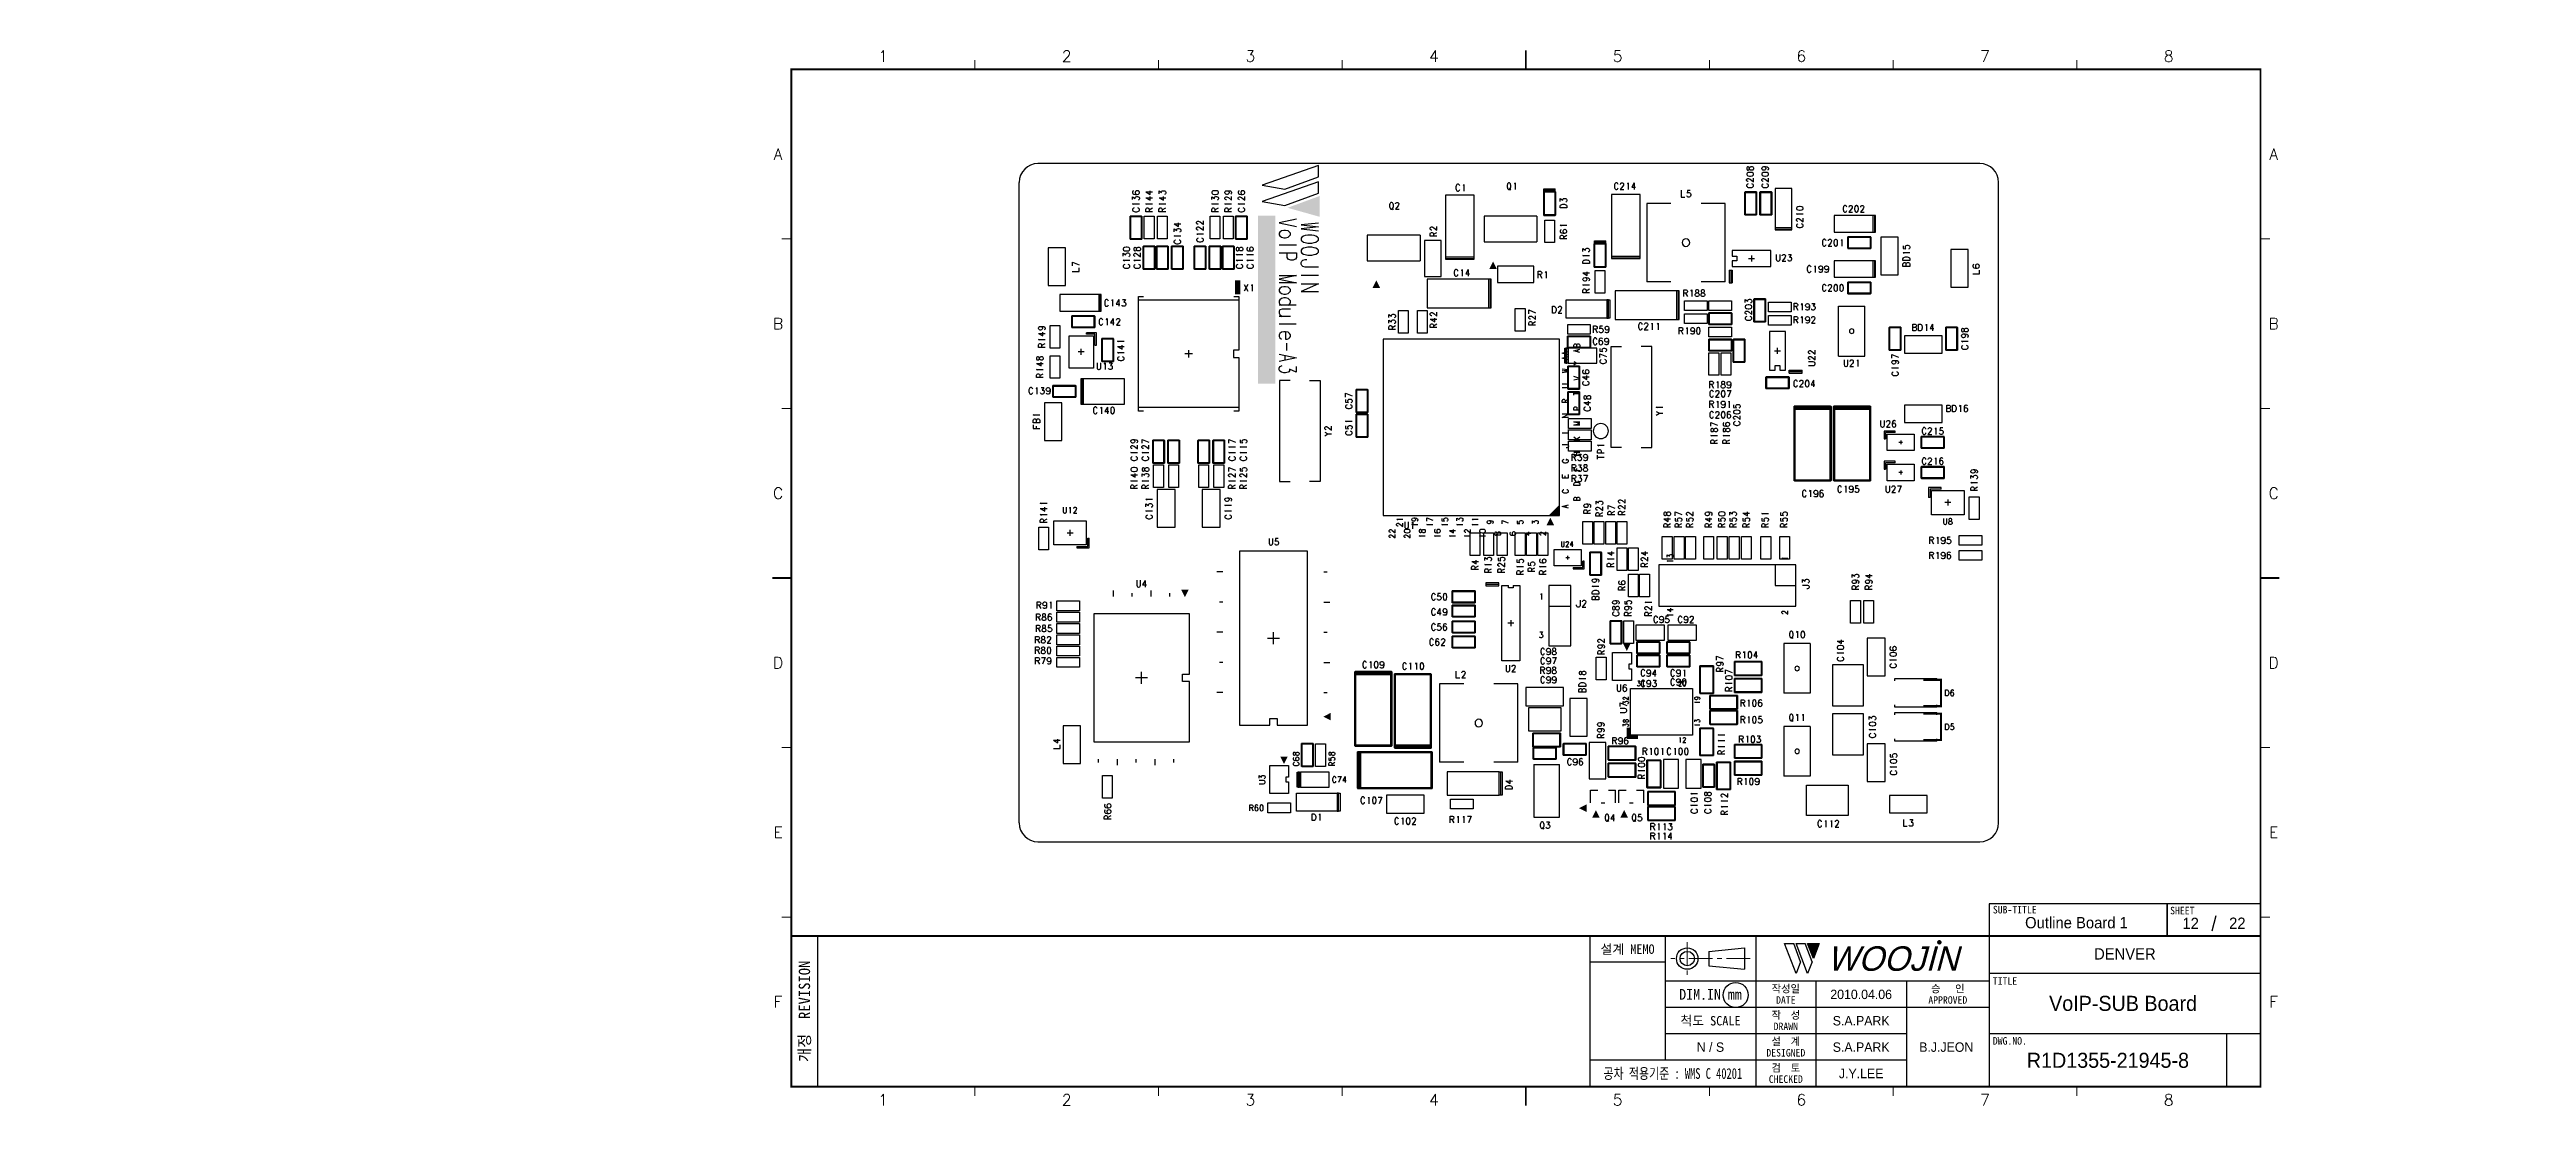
# Model space of a CAD drawing. Extents: x 295 to 953, y 10 to 290.
import ezdxf
from ezdxf.enums import TextEntityAlignment as Align

# ---------------------------------------------------------------- set-up
doc = ezdxf.new("R2010")
doc.units = 0
doc.header["$LTSCALE"] = 5
doc.header["$MEASUREMENT"] = 0
doc.linetypes.add('CENTER', pattern=[2, 1.25, -0.25, 0.25, -0.25])
doc.layers.get('0').update_dxf_attribs({"linetype": 'CONTINUOUS', "lineweight": 25})
for name, color, linetype in [('13_C-SILK_GBR', 7, 'CONTINUOUS'), ('SHEET', 3, 'CONTINUOUS'), ('문자', 4, 'CONTINUOUS'), ('테두리', 3, 'CONTINUOUS')]:
    doc.layers.add(name, color=color, linetype=linetype)
for name, color, linetype, lineweight in [('2', 2, 'CENTER', 13), ('4', 4, 'CONTINUOUS', 18), ('6', 6, 'CONTINUOUS', 13)]:
    doc.layers.add(name, color=color, linetype=linetype, lineweight=lineweight)
doc.styles.add('MARK', font='ARLRDBD.TTF')
doc.styles.get("Standard").update_dxf_attribs({"font": 'simplex.shx'})
doc.styles.add('굴림', font='')
doc.styles.add('굴림체', font='')
doc.styles.get('굴림').set_extended_font_data('Gulim')
doc.styles.get('굴림체').set_extended_font_data('GulimChe')

msp = doc.modelspace()

# ---------------------------------------------------------------- texts
at = {"color": 4, "style": '굴림'}
for s, p in [('2010.04.06', (775.98, 39.5)), ('S.A.PARK', (775.98, 32.5)), ('S.A.PARK', (775.98, 25.5)), ('B.J.JEON', (798.57, 25.5)), ('J.Y.LEE', (775.98, 18.5))]:
    msp.add_text(s, height=2.5, dxfattribs=at).set_placement(p, align=Align.MIDDLE_CENTER)
at = {"layer": '4', "style": '굴림'}
for s, p in [('Outline Board 1', (833.13, 58.53)), ('12', (863.44, 58.33)), ('22', (875.83, 58.38)), ('DENVER', (845.98, 50.24))]:
    msp.add_text(s, height=3, dxfattribs=at).set_placement(p, align=Align.MIDDLE_CENTER)
at = {"layer": '6', "char_height": 3.5278, "width": 39.2183, "attachment_point": 4}
for insert in [(295.11, 181.28), (295.11, 173.63)]:
    msp.add_mtext('{\\f굴림|b0|i0|c129;\\C7;', dxfattribs=dict(at, insert=insert))
at = {"layer": '6', "color": 4, "char_height": 3, "attachment_point": 4, "style": '굴림체'}
for insert, width in [((905.28, 137.42), 36.962), ((952.58, 106.26), 52.2944), ((952.58, 102.14), 52.2944), ((573.67, 73.54), 36.962)]:
    msp.add_mtext('{\\f굴림|b0|i0|c129;\\C7;', dxfattribs=dict(at, insert=insert, width=width))
at = {"layer": '문자', "style": '굴림'}
for s, height, p in [('VoIP-SUB Board', 4, (845.5, 37.11)), ('N / S', 2.5, (735.98, 25.5)), ('R1D1355-21945-8', 4, (841.48, 22))]:
    msp.add_text(s, height=height, dxfattribs=at).set_placement(p, align=Align.MIDDLE_CENTER)

# ---------------------------------------------------------------- blocks, each defined once
blk = doc.blocks.new('B')
at = {"layer": '문자'}
blk.add_hatch(color=256, dxfattribs=at).paths.add_polyline_path([(13.79, 10), (15.31, 6), (16.84, 10)])
at = {"color": 4, "const_width": 0.6}
blk.add_lwpolyline([(48.46, 10.32, 1), (49.06, 10.32, 1)], format="xyb", close=True, dxfattribs=at)
at = {"layer": '문자'}
for p, q in [((10.73, 2), (7.68, 10)), ((7.68, 10), (10.09, 10)), ((11.94, 5.16), (10.09, 10)), ((10.73, 10), (13.15, 10)), ((13.79, 2), (10.73, 10)), ((14.99, 5.16), (13.15, 10)), ((13.79, 10), (16.84, 10)), ((15.31, 6), (13.79, 10)), ((16.84, 10), (15.31, 6)), ((11.94, 5.16), (10.73, 2)), ((14.99, 5.16), (13.79, 2))]:
    blk.add_line(p, q, dxfattribs=at)
at = {"layer": '문자', "style": 'MARK', "oblique": 15}
blk.add_text('WOOJIN', height=6.5, dxfattribs=at).set_placement((36.4, 6), align=Align.MIDDLE_CENTER)
blk = doc.blocks.new('C')
blk.add_line((15, 285), (15, 285))
at = {"layer": '2'}
for p, q in [((252.83, 53.35), (252.83, 44.65)), ((269.53, 49), (248.48, 49))]:
    blk.add_line(p, q, dxfattribs=at)
at = {"layer": 'SHEET'}
for p, q in [((393.14, 60.3), (392.07, 56.28)), ((22, 55), (22, 15)), ((227, 55), (227, 15)), ((247, 55), (247, 22)), ((271, 55), (271, 15)), ((271, 55), (271, 15)), ((333, 55), (333, 15)), ((247, 48), (227, 48)), ((333, 43), (247, 43)), ((287, 43), (287, 15)), ((311, 43), (311, 15)), ((405, 45), (333, 45)), ((333, 36), (247, 36)), ((311, 29), (247, 29)), ((405, 29), (333, 29)), ((396, 29), (396, 15)), ((311, 22), (227, 22))]:
    blk.add_line(p, q, dxfattribs=at)
at = {"layer": 'SHEET', "color": 4}
for p, q in [((258.53, 50.9), (268.03, 51.85)), ((258.53, 50.9), (258.53, 47.1)), ((258.53, 47.1), (268.03, 46.15)), ((268.03, 51.85), (268.03, 46.15))]:
    blk.add_line(p, q, dxfattribs=at)
at = {"layer": 'SHEET'}
for points in [[(333, 55), (380.19, 55), (380.19, 63.49), (333, 63.49)], [(380.19, 55), (405, 55), (405, 63.49), (380.19, 63.49)]]:
    blk.add_lwpolyline(points, close=True, dxfattribs=at)
at = {"layer": 'SHEET', "color": 4}
for radius in [2.85, 1.9]:
    blk.add_circle((252.83, 49), radius, dxfattribs=at)
at = {"layer": 'SHEET'}
blk.add_circle((265.7, 39.32), 3.32, dxfattribs=at)
at = {"layer": '테두리'}
blk.add_line((405, 285), (405, 15), dxfattribs=at)
for points, const_width in [([(210, 290), (210, 285)], 0.5), ([(15, 285), (15, 15), (405, 15), (405, 285), (15, 285)], 0.5), ([(63.75, 287.5), (63.75, 285)], 0.3), ([(112.5, 287.5), (112.5, 285)], 0.3), ([(161.25, 287.5), (161.25, 285)], 0.3), ([(258.75, 287.5), (258.75, 285)], 0.3), ([(307.5, 287.5), (307.5, 285)], 0.3), ([(356.25, 287.5), (356.25, 285)], 0.3), ([(12.5, 240), (15, 240)], 0.3), ([(407.5, 240), (405, 240)], 0.3), ([(12.5, 195), (15, 195)], 0.3), ([(407.5, 195), (405, 195)], 0.3), ([(10, 150), (15, 150)], 0.5), ([(410, 150), (405, 150)], 0.5), ([(12.5, 105), (15, 105)], 0.3), ([(407.5, 105), (405, 105)], 0.3), ([(12.5, 60), (15, 60)], 0.3), ([(407.5, 60), (405, 60)], 0.3), ([(15, 55), (405, 55)], 0.5), ([(63.75, 12.5), (63.75, 15)], 0.3), ([(112.5, 12.5), (112.5, 15)], 0.3), ([(161.25, 12.5), (161.25, 15)], 0.3), ([(210, 10), (210, 15)], 0.5), ([(258.75, 12.5), (258.75, 15)], 0.3), ([(307.5, 12.5), (307.5, 15)], 0.3), ([(356.25, 12.5), (356.25, 15)], 0.3)]:
    blk.add_lwpolyline(points, dxfattribs=dict(at, const_width=const_width))
blk.add_blockref('B', (271, 43))
at = {"layer": '문자'}
for s, p in [('1', (39.38, 288.5)), ('2', (88.12, 288.5)), ('3', (136.88, 288.5)), ('4', (185.62, 288.5)), ('5', (234.38, 288.5)), ('6', (283.12, 288.5)), ('7', (331.88, 288.5)), ('8', (380.62, 288.5)), ('A', (11.5, 262.5)), ('A', (408.5, 262.5)), ('B', (11.5, 217.5)), ('B', (408.5, 217.5)), ('C', (11.5, 172.5)), ('C', (408.5, 172.5)), ('D', (11.5, 127.5)), ('D', (408.5, 127.5)), ('E', (11.5, 82.5)), ('E', (408.5, 82.5)), ('F', (11.5, 37.5)), ('F', (408.5, 37.5)), ('1', (39.38, 11.5)), ('2', (88.12, 11.5)), ('3', (136.88, 11.5)), ('4', (185.62, 11.5)), ('5', (234.38, 11.5)), ('6', (283.12, 11.5)), ('7', (331.88, 11.5)), ('8', (380.62, 11.5))]:
    blk.add_text(s, height=3, dxfattribs=at).set_placement(p, align=Align.MIDDLE)
at = {"layer": '문자', "style": '굴림체'}
for s, height, p in [('SUB-TITLE', 2, (339.77, 61.98)), ('SHEET', 2, (384.24, 61.74)), ('설계 MEMO', 2.5, (237, 51.5)), ('DIM.IN mm', 2.85, (259, 39.5)), ('작성일', 2, (279, 41)), ('승   인', 2, (322, 41)), ('척도 SCALE', 2.5, (259, 32.5)), ('작  성', 2, (279, 34)), ('DATE', 2, (279, 38)), ('APPROVED', 2, (322, 38)), ('설  계', 2, (279, 27)), ('DRAWN', 2, (279, 31)), ('DESIGNED', 2, (279, 24)), ('검  토', 2, (279, 20)), ('CHECKED', 2, (279, 17))]:
    blk.add_text(s, height=height, dxfattribs=at).set_placement(p, align=Align.MIDDLE_CENTER)
blk.add_text('개정  REVISION', height=3, rotation=90, dxfattribs=at).set_placement((18.5, 35), align=Align.MIDDLE_CENTER)
for s, p in [('TITLE', (333.95, 42.05)), ('DWG.NO.', (333.95, 26.15))]:
    blk.add_text(s, height=2, dxfattribs=at).set_placement(p)
at = {"layer": '문자', "style": '굴림체', "width": 0.75}
blk.add_text('공차 적용기준 : WMS C 40201', height=2.85, dxfattribs=at).set_placement((249, 18.5), align=Align.MIDDLE_CENTER)

# ---------------------------------------------------------------- linework, layer by layer
msp.add_line((491.98, 15), (491.98, 15))
msp.add_line((491.98, 15), (491.98, 15))
at = {"layer": '13_C-SILK_GBR', "color": 7}
for p, q in [((807.48, 260), (557.48, 260)), ((631.98, 259.5), (616.98, 254.25)), ((622.98, 253.2), (631.98, 256.5)), ((631.98, 256.5), (631.98, 259.5)), ((745.69, 259.04), (745.61, 258.83)), ((745.61, 258.83), (745.61, 258.55)), ((745.61, 258.55), (745.69, 258.34)), ((745.69, 257.44), (745.61, 257.23)), ((745.61, 257.23), (745.61, 257.1)), ((745.61, 257.1), (745.69, 256.88)), ((745.85, 259.11), (745.69, 259.04)), ((745.69, 258.34), (745.85, 258.27)), ((745.93, 257.58), (745.69, 257.44)), ((745.69, 256.88), (745.93, 256.74)), ((746.01, 259.11), (745.85, 259.11)), ((745.85, 258.27), (746.01, 258.27)), ((746.37, 257.66), (745.93, 257.58)), ((745.93, 256.74), (746.37, 256.67)), ((746.21, 259.04), (746.01, 259.11)), ((746.01, 258.27), (746.21, 258.34)), ((746.29, 258.9), (746.21, 259.04)), ((746.21, 258.34), (746.29, 258.48)), ((746.37, 258.62), (746.29, 258.9)), ((746.29, 258.48), (746.37, 258.76)), ((746.37, 258.76), (746.45, 258.97)), ((746.45, 258.41), (746.37, 258.62)), ((746.61, 257.66), (746.37, 257.66)), ((746.37, 256.67), (746.61, 256.67)), ((746.45, 258.97), (746.61, 259.11)), ((746.61, 258.27), (746.45, 258.41)), ((746.61, 259.11), (746.78, 259.19)), ((746.78, 258.2), (746.61, 258.27)), ((747.05, 257.58), (746.61, 257.66)), ((746.61, 256.67), (747.05, 256.74)), ((746.78, 259.19), (747.05, 259.19)), ((747.05, 258.2), (746.78, 258.2)), ((747.05, 259.19), (747.21, 259.11)), ((747.21, 258.27), (747.05, 258.2)), ((747.3, 257.44), (747.05, 257.58)), ((747.05, 256.74), (747.3, 256.88)), ((747.21, 259.11), (747.3, 259.04)), ((747.3, 258.34), (747.21, 258.27)), ((747.3, 259.04), (747.38, 258.83)), ((747.38, 258.55), (747.3, 258.34)), ((747.38, 257.23), (747.3, 257.44)), ((747.3, 256.88), (747.38, 257.1)), ((747.38, 258.83), (747.38, 258.55)), ((747.38, 257.1), (747.38, 257.23)), ((749.61, 258.72), (749.69, 258.96)), ((749.61, 258.66), (749.61, 258.72)), ((749.69, 258.43), (749.61, 258.66)), ((749.69, 257.44), (749.61, 257.23)), ((749.61, 257.23), (749.61, 257.1)), ((749.61, 257.1), (749.69, 256.88)), ((749.69, 258.96), (749.85, 259.11)), ((749.85, 258.27), (749.69, 258.43)), ((749.93, 257.58), (749.69, 257.44)), ((749.69, 256.88), (749.93, 256.74)), ((749.85, 259.11), (750.18, 259.19)), ((750.1, 258.2), (749.85, 258.27)), ((750.37, 257.66), (749.93, 257.58)), ((749.93, 256.74), (750.37, 256.67)), ((750.18, 258.2), (750.1, 258.2)), ((750.18, 259.19), (750.45, 259.11)), ((750.18, 259.19), (750.61, 259.19)), ((750.45, 258.27), (750.18, 258.2)), ((750.61, 257.66), (750.37, 257.66)), ((750.37, 256.67), (750.61, 256.67)), ((750.45, 259.11), (750.61, 258.96)), ((750.61, 258.43), (750.45, 258.27)), ((750.61, 259.19), (751.05, 259.11)), ((750.61, 258.96), (750.7, 258.72)), ((750.7, 258.66), (750.61, 258.43)), ((751.05, 257.58), (750.61, 257.66)), ((750.61, 256.67), (751.05, 256.74)), ((750.7, 258.72), (750.7, 258.66)), ((751.05, 259.11), (751.3, 258.96)), ((751.3, 257.44), (751.05, 257.58)), ((751.05, 256.74), (751.3, 256.88)), ((751.3, 258.35), (751.13, 258.27)), ((751.3, 258.96), (751.38, 258.72)), ((751.38, 258.58), (751.3, 258.35)), ((751.38, 257.23), (751.3, 257.44)), ((751.3, 256.88), (751.38, 257.1)), ((751.38, 258.72), (751.38, 258.58)), ((751.38, 257.1), (751.38, 257.23)), ((552.48, 85), (552.48, 255)), ((582.69, 252.63), (582.61, 252.4)), ((582.61, 252.4), (582.61, 252.26)), ((582.61, 252.26), (582.69, 252.03)), ((582.61, 250.41), (582.61, 251.18)), ((582.61, 251.18), (583.29, 250.76)), ((582.85, 252.71), (582.69, 252.63)), ((582.69, 252.03), (582.93, 251.87)), ((582.93, 251.87), (583.37, 251.8)), ((583.37, 252.55), (583.29, 252.32)), ((583.29, 252.32), (583.29, 252.26)), ((583.29, 252.26), (583.37, 252.03)), ((583.29, 250.97), (583.37, 251.11)), ((583.29, 250.76), (583.29, 250.97)), ((583.53, 252.71), (583.37, 252.55)), ((583.37, 252.03), (583.53, 251.87)), ((583.37, 251.8), (583.78, 251.8)), ((583.37, 251.11), (583.45, 251.18)), ((583.45, 251.18), (583.7, 251.26)), ((583.78, 252.79), (583.53, 252.71)), ((583.53, 251.87), (583.78, 251.8)), ((583.7, 251.26), (583.89, 251.26)), ((583.89, 252.79), (583.78, 252.79)), ((583.78, 251.8), (584.13, 251.87)), ((584.13, 252.71), (583.89, 252.79)), ((583.89, 251.26), (584.13, 251.18)), ((584.21, 250.34), (584.05, 250.27)), ((584.3, 252.55), (584.13, 252.71)), ((584.13, 251.87), (584.3, 252.03)), ((584.13, 251.18), (584.3, 251.04)), ((584.3, 250.41), (584.21, 250.34)), ((584.38, 252.32), (584.3, 252.55)), ((584.3, 252.03), (584.38, 252.26)), ((584.3, 251.04), (584.38, 250.83)), ((584.38, 250.62), (584.3, 250.41)), ((584.38, 252.26), (584.38, 252.32)), ((584.38, 250.83), (584.38, 250.62)), ((586.11, 252.45), (587.28, 251.8)), ((586.11, 252.45), (587.88, 252.45)), ((586.11, 250.92), (587.28, 250.27)), ((586.11, 250.92), (587.88, 250.92)), ((587.28, 251.8), (587.28, 252.79)), ((587.28, 250.27), (587.28, 251.26)), ((589.61, 251.94), (589.61, 252.71)), ((589.61, 252.71), (590.29, 252.29)), ((589.61, 250.92), (590.78, 250.27)), ((589.61, 250.92), (591.38, 250.92)), ((590.29, 252.5), (590.37, 252.64)), ((590.29, 252.29), (590.29, 252.5)), ((590.37, 252.64), (590.45, 252.71)), ((590.45, 252.71), (590.7, 252.79)), ((590.7, 252.79), (590.89, 252.79)), ((590.78, 250.27), (590.78, 251.26)), ((590.89, 252.79), (591.13, 252.71)), ((591.21, 251.87), (591.05, 251.8)), ((591.13, 252.71), (591.3, 252.57)), ((591.3, 251.94), (591.21, 251.87)), ((591.3, 252.57), (591.38, 252.36)), ((591.38, 252.15), (591.3, 251.94)), ((591.38, 252.36), (591.38, 252.15)), ((603.69, 252.57), (603.61, 252.36)), ((603.61, 252.36), (603.61, 252.23)), ((603.61, 252.23), (603.69, 252.01)), ((603.61, 250.41), (603.61, 251.18)), ((603.61, 251.18), (604.29, 250.76)), ((603.93, 252.71), (603.69, 252.57)), ((603.69, 252.01), (603.93, 251.87)), ((604.37, 252.79), (603.93, 252.71)), ((603.93, 251.87), (604.37, 251.8)), ((604.29, 250.97), (604.37, 251.11)), ((604.29, 250.76), (604.29, 250.97)), ((604.61, 252.79), (604.37, 252.79)), ((604.37, 251.8), (604.61, 251.8)), ((604.37, 251.11), (604.45, 251.18)), ((604.45, 251.18), (604.7, 251.26)), ((605.05, 252.71), (604.61, 252.79)), ((604.61, 251.8), (605.05, 251.87)), ((604.7, 251.26), (604.89, 251.26)), ((604.89, 251.26), (605.13, 251.18)), ((605.3, 252.57), (605.05, 252.71)), ((605.05, 251.87), (605.3, 252.01)), ((605.21, 250.34), (605.05, 250.27)), ((605.13, 251.18), (605.3, 251.04)), ((605.3, 250.41), (605.21, 250.34)), ((605.38, 252.36), (605.3, 252.57)), ((605.3, 252.01), (605.38, 252.23)), ((605.3, 251.04), (605.38, 250.83)), ((605.38, 250.62), (605.3, 250.41)), ((605.38, 252.23), (605.38, 252.36)), ((605.38, 250.83), (605.38, 250.62)), ((607.08, 250.9), (607.19, 251.04)), ((607.08, 250.62), (607.08, 250.9)), ((607.19, 250.48), (607.08, 250.62)), ((607.11, 252.32), (607.19, 252.56)), ((607.11, 252.26), (607.11, 252.32)), ((607.19, 252.03), (607.11, 252.26)), ((607.19, 252.56), (607.35, 252.71)), ((607.35, 251.87), (607.19, 252.03)), ((607.19, 251.04), (607.27, 251.11)), ((607.27, 250.41), (607.19, 250.48)), ((607.27, 251.11), (607.43, 251.18)), ((607.43, 250.34), (607.27, 250.41)), ((607.35, 252.71), (607.68, 252.79)), ((607.6, 251.8), (607.35, 251.87)), ((607.43, 251.18), (607.6, 251.18)), ((607.51, 250.34), (607.43, 250.34)), ((607.68, 251.8), (607.6, 251.8)), ((607.6, 251.18), (607.76, 251.11)), ((607.68, 252.79), (607.95, 252.71)), ((607.68, 252.79), (608.11, 252.79)), ((607.95, 251.87), (607.68, 251.8)), ((607.76, 251.11), (608.03, 250.97)), ((607.95, 252.71), (608.11, 252.56)), ((608.11, 252.03), (607.95, 251.87)), ((608.03, 250.97), (608.88, 250.27)), ((608.11, 252.79), (608.55, 252.71)), ((608.11, 252.56), (608.2, 252.32)), ((608.2, 252.26), (608.11, 252.03)), ((608.2, 252.32), (608.2, 252.26)), ((608.55, 252.71), (608.8, 252.56)), ((608.8, 251.95), (608.63, 251.87)), ((608.8, 252.56), (608.88, 252.32)), ((608.88, 252.18), (608.8, 251.95)), ((608.88, 252.32), (608.88, 252.18)), ((608.88, 250.27), (608.88, 251.26)), ((610.58, 250.9), (610.69, 251.04)), ((610.58, 250.62), (610.58, 250.9)), ((610.69, 250.48), (610.58, 250.62)), ((610.69, 252.63), (610.61, 252.4)), ((610.61, 252.4), (610.61, 252.26)), ((610.61, 252.26), (610.69, 252.03)), ((610.85, 252.71), (610.69, 252.63)), ((610.69, 252.03), (610.93, 251.87)), ((610.69, 251.04), (610.77, 251.11)), ((610.77, 250.41), (610.69, 250.48)), ((610.77, 251.11), (610.93, 251.18)), ((610.93, 250.34), (610.77, 250.41)), ((610.93, 251.87), (611.37, 251.8)), ((610.93, 251.18), (611.1, 251.18)), ((611.01, 250.34), (610.93, 250.34)), ((611.1, 251.18), (611.26, 251.11)), ((611.26, 251.11), (611.53, 250.97)), ((611.37, 252.55), (611.29, 252.32)), ((611.29, 252.32), (611.29, 252.26)), ((611.29, 252.26), (611.37, 252.03)), ((611.53, 252.71), (611.37, 252.55)), ((611.37, 252.03), (611.53, 251.87)), ((611.37, 251.8), (611.78, 251.8)), ((611.78, 252.79), (611.53, 252.71)), ((611.53, 251.87), (611.78, 251.8)), ((611.53, 250.97), (612.38, 250.27)), ((611.89, 252.79), (611.78, 252.79)), ((611.78, 251.8), (612.13, 251.87)), ((612.13, 252.71), (611.89, 252.79)), ((612.3, 252.55), (612.13, 252.71)), ((612.13, 251.87), (612.3, 252.03)), ((612.38, 252.32), (612.3, 252.55)), ((612.3, 252.03), (612.38, 252.26)), ((612.38, 252.26), (612.38, 252.32)), ((612.38, 250.27), (612.38, 251.26)), ((631.98, 255.15), (616.98, 249.9)), ((616.98, 254.25), (622.98, 253.2)), ((616.98, 249.9), (622.98, 248.85)), ((622.98, 248.85), (631.98, 252.15)), ((631.98, 252.15), (631.98, 255.15)), ((673.28, 251.6), (665.68, 251.6)), ((665.68, 251.6), (665.68, 235.2)), ((668.48, 254.06), (668.42, 253.82)), ((668.42, 253.82), (668.42, 253.38)), ((668.42, 253.38), (668.48, 253.14)), ((668.55, 254.23), (668.48, 254.06)), ((668.48, 253.14), (668.55, 252.95)), ((668.67, 254.39), (668.55, 254.23)), ((668.55, 252.95), (668.67, 252.78)), ((668.8, 254.5), (668.67, 254.39)), ((668.67, 252.78), (668.8, 252.7)), ((669.07, 254.5), (668.8, 254.5)), ((668.8, 252.7), (669.07, 252.7)), ((669.2, 254.39), (669.07, 254.5)), ((669.07, 252.7), (669.2, 252.78)), ((669.34, 254.23), (669.2, 254.39)), ((669.2, 252.78), (669.34, 252.95)), ((669.41, 254.06), (669.34, 254.23)), ((669.34, 252.95), (669.41, 253.14)), ((670.33, 254.15), (670.41, 254.23)), ((670.41, 254.23), (670.53, 254.47)), ((670.53, 254.47), (670.53, 252.7)), ((673.28, 235.2), (673.28, 251.6)), ((682.08, 254.46), (682.02, 254.22)), ((682.02, 254.22), (682.02, 253.78)), ((682.02, 253.78), (682.08, 253.54)), ((682.14, 254.63), (682.08, 254.46)), ((682.08, 253.54), (682.14, 253.35)), ((682.26, 254.79), (682.14, 254.63)), ((682.14, 253.35), (682.26, 253.18)), ((682.38, 254.9), (682.26, 254.79)), ((682.26, 253.18), (682.38, 253.1)), ((682.63, 254.9), (682.38, 254.9)), ((682.38, 253.1), (682.63, 253.1)), ((682.57, 253.43), (682.94, 252.94)), ((682.75, 254.79), (682.63, 254.9)), ((682.63, 253.1), (682.75, 253.18)), ((682.88, 254.63), (682.75, 254.79)), ((682.75, 253.18), (682.88, 253.35)), ((682.94, 254.46), (682.88, 254.63)), ((682.88, 253.35), (682.94, 253.54)), ((683.01, 254.22), (682.94, 254.46)), ((682.94, 253.54), (683.01, 253.78)), ((683.01, 253.78), (683.01, 254.22)), ((683.93, 254.55), (684.01, 254.63)), ((684.01, 254.63), (684.13, 254.87)), ((684.13, 254.87), (684.13, 253.1)), ((691.72, 252.52), (691.76, 252.55)), ((691.76, 252.55), (691.72, 252.52)), ((691.72, 252.5), (691.72, 252.52)), ((691.72, 252.52), (691.72, 252.48)), ((691.72, 246.3), (691.72, 252.5)), ((691.72, 252.48), (691.76, 252.45)), ((691.76, 252.55), (691.8, 252.55)), ((691.78, 252.55), (691.76, 252.55)), ((691.78, 252.5), (691.78, 253.3)), ((691.78, 253.3), (694.78, 253.3)), ((694.78, 252.9), (691.78, 252.9)), ((694.78, 252.55), (691.78, 252.55)), ((691.78, 252.45), (694.78, 252.45)), ((691.8, 252.55), (691.83, 252.52)), ((691.83, 252.5), (691.83, 246.3)), ((694.72, 252.52), (694.76, 252.55)), ((694.72, 252.5), (694.72, 252.52)), ((694.72, 246.3), (694.72, 252.5)), ((694.76, 252.55), (694.8, 252.55)), ((694.78, 252.5), (694.78, 253.3)), ((694.78, 252.45), (694.8, 252.45)), ((694.83, 252.52), (694.8, 252.55)), ((694.8, 252.55), (694.83, 252.52)), ((694.8, 252.45), (694.83, 252.48)), ((694.83, 252.48), (694.83, 252.52)), ((694.83, 252.5), (694.83, 246.3)), ((696.11, 249.91), (696.11, 250.68)), ((696.11, 250.68), (696.79, 250.26)), ((696.79, 250.47), (696.87, 250.61)), ((696.79, 250.26), (696.79, 250.47)), ((696.87, 250.61), (696.95, 250.68)), ((696.95, 250.68), (697.2, 250.76)), ((697.2, 250.76), (697.39, 250.76)), ((697.39, 250.76), (697.63, 250.68)), ((697.63, 250.68), (697.8, 250.54)), ((697.8, 249.91), (697.71, 249.84)), ((697.8, 250.54), (697.88, 250.33)), ((697.88, 250.12), (697.8, 249.91)), ((697.88, 250.33), (697.88, 250.12)), ((717.28, 251.8), (709.68, 251.8)), ((709.68, 251.8), (709.68, 235.4)), ((710.55, 254.46), (710.49, 254.22)), ((710.49, 254.22), (710.49, 253.78)), ((710.49, 253.78), (710.55, 253.54)), ((710.62, 254.63), (710.55, 254.46)), ((710.55, 253.54), (710.62, 253.35)), ((710.74, 254.79), (710.62, 254.63)), ((710.62, 253.35), (710.74, 253.18)), ((710.87, 254.9), (710.74, 254.79)), ((710.74, 253.18), (710.87, 253.1)), ((711.14, 254.9), (710.87, 254.9)), ((710.87, 253.1), (711.14, 253.1)), ((711.27, 254.79), (711.14, 254.9)), ((711.14, 253.1), (711.27, 253.18)), ((711.41, 254.63), (711.27, 254.79)), ((711.27, 253.18), (711.41, 253.35)), ((711.48, 254.46), (711.41, 254.63)), ((711.41, 253.35), (711.48, 253.54)), ((712.72, 253.95), (712.02, 253.1)), ((712.02, 253.1), (713.01, 253.1)), ((712.09, 254.55), (712.15, 254.71)), ((712.09, 254.46), (712.09, 254.55)), ((712.15, 254.71), (712.22, 254.79)), ((712.22, 254.79), (712.36, 254.9)), ((712.36, 254.9), (712.65, 254.9)), ((712.65, 254.9), (712.79, 254.79)), ((712.86, 254.22), (712.72, 253.95)), ((712.79, 254.79), (712.86, 254.71)), ((712.86, 254.71), (712.93, 254.55)), ((712.93, 254.38), (712.86, 254.22)), ((712.93, 254.55), (712.93, 254.38)), ((713.93, 254.55), (714.01, 254.63)), ((714.01, 254.63), (714.13, 254.87)), ((714.13, 254.87), (714.13, 253.1)), ((715.73, 254.87), (715.08, 253.7)), ((715.08, 253.7), (716.07, 253.7)), ((715.73, 254.87), (715.73, 253.1)), ((717.28, 235.4), (717.28, 251.8)), ((728.22, 252.9), (728.22, 251.1)), ((728.22, 251.1), (729.21, 251.1)), ((729.82, 251.26), (729.75, 251.43)), ((729.88, 252.87), (729.82, 252.11)), ((729.82, 252.11), (729.88, 252.19)), ((729.88, 251.18), (729.82, 251.26)), ((730.59, 252.87), (729.88, 252.87)), ((729.88, 252.19), (730.09, 252.27)), ((730.09, 251.1), (729.88, 251.18)), ((730.09, 252.27), (730.3, 252.27)), ((730.3, 251.1), (730.09, 251.1)), ((730.3, 252.27), (730.52, 252.19)), ((730.52, 251.18), (730.3, 251.1)), ((730.52, 252.19), (730.66, 252.03)), ((730.66, 251.35), (730.52, 251.18)), ((730.66, 252.03), (730.74, 251.78)), ((730.74, 251.59), (730.66, 251.35)), ((730.74, 251.78), (730.74, 251.59)), ((745.12, 252.42), (745.16, 252.45)), ((745.16, 252.45), (745.12, 252.42)), ((745.12, 252.4), (745.12, 252.42)), ((745.12, 252.42), (745.12, 252.38)), ((745.12, 246.4), (745.12, 252.4)), ((745.12, 252.38), (745.16, 252.35)), ((745.16, 252.45), (745.2, 252.45)), ((745.18, 252.45), (745.16, 252.45)), ((748.18, 252.45), (745.18, 252.45)), ((745.18, 252.35), (748.18, 252.35)), ((745.2, 252.45), (745.23, 252.42)), ((745.23, 252.4), (745.23, 246.4)), ((745.58, 255.77), (745.69, 255.91)), ((745.58, 255.49), (745.58, 255.77)), ((745.69, 255.35), (745.58, 255.49)), ((745.69, 254.39), (745.58, 254.26)), ((745.58, 254.26), (745.58, 254)), ((745.58, 254), (745.69, 253.87)), ((745.69, 255.91), (745.77, 255.98)), ((745.77, 255.28), (745.69, 255.35)), ((745.85, 254.53), (745.69, 254.39)), ((745.69, 253.87), (745.85, 253.74)), ((745.77, 255.98), (745.93, 256.05)), ((745.93, 255.21), (745.77, 255.28)), ((746.01, 254.6), (745.85, 254.53)), ((745.85, 253.74), (746.01, 253.67)), ((745.93, 256.05), (746.1, 256.05)), ((746.01, 255.21), (745.93, 255.21)), ((746.01, 253.67), (746.26, 253.61)), ((746.1, 256.05), (746.26, 255.98)), ((746.26, 255.98), (746.53, 255.84)), ((746.26, 253.61), (746.7, 253.61)), ((746.53, 255.84), (747.38, 255.14)), ((746.7, 253.61), (746.94, 253.67)), ((747.13, 254.53), (746.94, 254.6)), ((746.94, 253.67), (747.13, 253.74)), ((747.3, 254.39), (747.13, 254.53)), ((747.13, 253.74), (747.3, 253.87)), ((747.38, 254.26), (747.3, 254.39)), ((747.3, 253.87), (747.38, 254)), ((747.38, 255.14), (747.38, 256.13)), ((747.38, 254), (747.38, 254.26)), ((748.12, 252.42), (748.16, 252.45)), ((748.12, 252.4), (748.12, 252.42)), ((748.12, 246.4), (748.12, 252.4)), ((748.16, 252.45), (748.2, 252.45)), ((748.18, 252.35), (748.2, 252.35)), ((748.23, 252.42), (748.2, 252.45)), ((748.2, 252.45), (748.23, 252.42)), ((748.2, 252.35), (748.23, 252.38)), ((748.23, 252.38), (748.23, 252.42)), ((748.23, 252.4), (748.23, 246.4)), ((749.12, 252.42), (749.16, 252.45)), ((749.16, 252.45), (749.12, 252.42)), ((749.12, 252.4), (749.12, 252.42)), ((749.12, 252.42), (749.12, 252.38)), ((749.12, 246.4), (749.12, 252.4)), ((749.12, 252.38), (749.16, 252.35)), ((749.16, 252.45), (749.2, 252.45)), ((749.18, 252.45), (749.16, 252.45)), ((752.18, 252.45), (749.18, 252.45)), ((749.18, 252.35), (752.18, 252.35)), ((749.2, 252.45), (749.23, 252.42)), ((749.23, 252.4), (749.23, 246.4)), ((749.58, 255.77), (749.69, 255.91)), ((749.58, 255.49), (749.58, 255.77)), ((749.69, 255.35), (749.58, 255.49)), ((749.69, 254.39), (749.58, 254.26)), ((749.58, 254.26), (749.58, 254)), ((749.58, 254), (749.69, 253.87)), ((749.69, 255.91), (749.77, 255.98)), ((749.77, 255.28), (749.69, 255.35)), ((749.85, 254.53), (749.69, 254.39)), ((749.69, 253.87), (749.85, 253.74)), ((749.77, 255.98), (749.93, 256.05)), ((749.93, 255.21), (749.77, 255.28)), ((750.01, 254.6), (749.85, 254.53)), ((749.85, 253.74), (750.01, 253.67)), ((749.93, 256.05), (750.1, 256.05)), ((750.01, 255.21), (749.93, 255.21)), ((750.01, 253.67), (750.26, 253.61)), ((750.1, 256.05), (750.26, 255.98)), ((750.26, 255.98), (750.53, 255.84)), ((750.26, 253.61), (750.7, 253.61)), ((750.53, 255.84), (751.38, 255.14)), ((750.7, 253.61), (750.94, 253.67)), ((751.13, 254.53), (750.94, 254.6)), ((750.94, 253.67), (751.13, 253.74)), ((751.3, 254.39), (751.13, 254.53)), ((751.13, 253.74), (751.3, 253.87)), ((751.38, 254.26), (751.3, 254.39)), ((751.3, 253.87), (751.38, 254)), ((751.38, 255.14), (751.38, 256.13)), ((751.38, 254), (751.38, 254.26)), ((752.12, 252.42), (752.16, 252.45)), ((752.12, 252.4), (752.12, 252.42)), ((752.12, 246.4), (752.12, 252.4)), ((752.16, 252.45), (752.2, 252.45)), ((752.18, 252.35), (752.2, 252.35)), ((752.23, 252.42), (752.2, 252.45)), ((752.2, 252.45), (752.23, 252.42)), ((752.2, 252.35), (752.23, 252.38)), ((752.23, 252.38), (752.23, 252.42)), ((752.23, 252.4), (752.23, 246.4)), ((757.58, 253.4), (753.18, 253.4)), ((753.18, 253.4), (753.18, 243)), ((757.58, 243), (757.58, 253.4)), ((812.48, 85), (812.48, 255)), ((581.92, 246.02), (581.96, 246.05)), ((581.96, 246.05), (581.92, 246.02)), ((581.92, 246), (581.92, 246.02)), ((581.92, 246.02), (581.92, 245.98)), ((581.92, 240), (581.92, 246)), ((581.92, 245.98), (581.96, 245.95)), ((581.96, 246.05), (582, 246.05)), ((581.98, 246.05), (581.96, 246.05)), ((584.98, 246.05), (581.98, 246.05)), ((581.98, 245.95), (584.98, 245.95)), ((582, 246.05), (582.03, 246.02)), ((582.03, 246), (582.03, 240)), ((582.69, 247.99), (582.58, 247.86)), ((582.58, 247.86), (582.58, 247.6)), ((582.58, 247.6), (582.69, 247.47)), ((582.85, 249.21), (582.61, 249.32)), ((582.61, 249.32), (584.38, 249.32)), ((582.85, 248.13), (582.69, 247.99)), ((582.69, 247.47), (582.85, 247.34)), ((582.93, 249.13), (582.85, 249.21)), ((583.01, 248.2), (582.85, 248.13)), ((582.85, 247.34), (583.01, 247.27)), ((583.01, 247.27), (583.26, 247.21)), ((583.26, 247.21), (583.7, 247.21)), ((583.7, 247.21), (583.94, 247.27)), ((584.13, 248.13), (583.94, 248.2)), ((583.94, 247.27), (584.13, 247.34)), ((584.3, 247.99), (584.13, 248.13)), ((584.13, 247.34), (584.3, 247.47)), ((584.38, 247.86), (584.3, 247.99)), ((584.3, 247.47), (584.38, 247.6)), ((584.38, 247.6), (584.38, 247.86)), ((584.92, 246.02), (584.96, 246.05)), ((584.92, 246), (584.92, 246.02)), ((584.92, 240), (584.92, 246)), ((584.96, 246.05), (585, 246.05)), ((584.98, 245.95), (585, 245.95)), ((585, 246.05), (585.03, 246.02)), ((585.03, 246.02), (585, 246.05)), ((585, 245.95), (585.03, 245.98)), ((585.03, 245.98), (585.03, 246.02)), ((585.03, 246), (585.03, 240)), ((585.68, 240), (585.68, 246)), ((585.68, 246), (588.28, 246)), ((586.08, 247.84), (586.19, 248.05)), ((586.08, 247.21), (586.08, 247.84)), ((587.88, 247.21), (586.08, 247.21)), ((586.35, 249.21), (586.11, 249.32)), ((586.11, 249.32), (587.88, 249.32)), ((586.19, 248.05), (586.27, 248.12)), ((586.27, 248.12), (586.43, 248.2)), ((586.43, 249.13), (586.35, 249.21)), ((586.43, 248.2), (586.6, 248.2)), ((586.6, 248.2), (586.76, 248.12)), ((586.76, 248.12), (586.87, 248.05)), ((586.87, 248.05), (586.95, 247.84)), ((586.95, 247.7), (587.88, 248.2)), ((586.95, 247.84), (586.95, 247.21)), ((588.28, 246), (588.28, 240)), ((589.18, 240), (589.18, 246)), ((589.18, 246), (591.78, 246)), ((589.58, 247.84), (589.69, 248.05)), ((589.58, 247.21), (589.58, 247.84)), ((591.38, 247.21), (589.58, 247.21)), ((589.85, 249.21), (589.61, 249.32)), ((589.61, 249.32), (591.38, 249.32)), ((589.69, 248.05), (589.77, 248.12)), ((589.77, 248.12), (589.93, 248.2)), ((589.93, 249.13), (589.85, 249.21)), ((589.93, 248.2), (590.1, 248.2)), ((590.1, 248.2), (590.26, 248.12)), ((590.26, 248.12), (590.37, 248.05)), ((590.37, 248.05), (590.45, 247.84)), ((590.45, 247.7), (591.38, 248.2)), ((590.45, 247.84), (590.45, 247.21)), ((591.78, 246), (591.78, 240)), ((593.6, 243.96), (594.78, 243.3)), ((593.6, 243.96), (595.38, 243.96)), ((594.78, 243.3), (594.78, 244.29)), ((599.58, 244.44), (599.69, 244.57)), ((599.58, 244.15), (599.58, 244.44)), ((599.69, 244.01), (599.58, 244.15)), ((599.69, 244.57), (599.77, 244.64)), ((599.77, 243.94), (599.69, 244.01)), ((599.77, 244.64), (599.93, 244.71)), ((599.93, 243.87), (599.77, 243.94)), ((599.93, 244.71), (600.1, 244.71)), ((600.01, 243.87), (599.93, 243.87)), ((600.1, 244.71), (600.26, 244.64)), ((600.26, 244.64), (600.53, 244.51)), ((600.53, 244.51), (601.38, 243.8)), ((601.38, 243.8), (601.38, 244.79)), ((603.18, 240), (603.18, 246)), ((603.18, 246), (605.78, 246)), ((603.58, 247.84), (603.69, 248.05)), ((603.58, 247.21), (603.58, 247.84)), ((605.38, 247.21), (603.58, 247.21)), ((603.85, 249.21), (603.61, 249.32)), ((603.61, 249.32), (605.38, 249.32)), ((603.69, 248.05), (603.77, 248.12)), ((603.77, 248.12), (603.93, 248.2)), ((603.93, 249.13), (603.85, 249.21)), ((603.93, 248.2), (604.1, 248.2)), ((604.1, 248.2), (604.26, 248.12)), ((604.26, 248.12), (604.37, 248.05)), ((604.37, 248.05), (604.45, 247.84)), ((604.45, 247.7), (605.38, 248.2)), ((604.45, 247.84), (604.45, 247.21)), ((605.78, 246), (605.78, 240)), ((606.68, 240), (606.68, 246)), ((606.68, 246), (609.28, 246)), ((607.08, 247.84), (607.19, 248.05)), ((607.08, 247.21), (607.08, 247.84)), ((608.88, 247.21), (607.08, 247.21)), ((607.35, 249.21), (607.11, 249.32)), ((607.11, 249.32), (608.88, 249.32)), ((607.19, 248.05), (607.27, 248.12)), ((607.27, 248.12), (607.43, 248.2)), ((607.43, 249.13), (607.35, 249.21)), ((607.43, 248.2), (607.6, 248.2)), ((607.6, 248.2), (607.76, 248.12)), ((607.76, 248.12), (607.87, 248.05)), ((607.87, 248.05), (607.95, 247.84)), ((607.95, 247.7), (608.88, 248.2)), ((607.95, 247.84), (607.95, 247.21)), ((609.28, 246), (609.28, 240)), ((609.92, 246.02), (609.96, 246.05)), ((609.96, 246.05), (609.92, 246.02)), ((609.92, 246), (609.92, 246.02)), ((609.92, 246.02), (609.92, 245.98)), ((609.92, 240), (609.92, 246)), ((609.92, 245.98), (609.96, 245.95)), ((609.96, 246.05), (610, 246.05)), ((609.98, 246.05), (609.96, 246.05)), ((612.98, 246.05), (609.98, 246.05)), ((609.98, 245.95), (612.98, 245.95)), ((610, 246.05), (610.03, 246.02)), ((610.03, 246), (610.03, 240)), ((610.69, 247.99), (610.58, 247.86)), ((610.58, 247.86), (610.58, 247.6)), ((610.58, 247.6), (610.69, 247.47)), ((610.85, 249.21), (610.61, 249.32)), ((610.61, 249.32), (612.38, 249.32)), ((610.85, 248.13), (610.69, 247.99)), ((610.69, 247.47), (610.85, 247.34)), ((610.93, 249.13), (610.85, 249.21)), ((611.01, 248.2), (610.85, 248.13)), ((610.85, 247.34), (611.01, 247.27)), ((611.01, 247.27), (611.26, 247.21)), ((611.26, 247.21), (611.7, 247.21)), ((611.7, 247.21), (611.94, 247.27)), ((612.13, 248.13), (611.94, 248.2)), ((611.94, 247.27), (612.13, 247.34)), ((612.3, 247.99), (612.13, 248.13)), ((612.13, 247.34), (612.3, 247.47)), ((612.38, 247.86), (612.3, 247.99)), ((612.3, 247.47), (612.38, 247.6)), ((612.38, 247.6), (612.38, 247.86)), ((612.92, 246.02), (612.96, 246.05)), ((612.92, 246), (612.92, 246.02)), ((612.92, 240), (612.92, 246)), ((612.96, 246.05), (613, 246.05)), ((612.98, 245.95), (613, 245.95)), ((613, 246.05), (613.03, 246.02)), ((613.03, 246.02), (613, 246.05)), ((613, 245.95), (613.03, 245.98)), ((613.03, 245.98), (613.03, 246.02)), ((613.03, 246), (613.03, 240)), ((626.08, 245.25), (621.48, 244.3)), ((621.48, 244.3), (626.08, 243.31)), ((631.92, 244.21), (627.32, 243.71)), ((627.32, 243.71), (631.92, 243.18)), ((650.88, 249.26), (650.82, 249.02)), ((650.82, 249.02), (650.82, 248.58)), ((650.82, 248.58), (650.88, 248.34)), ((650.94, 249.43), (650.88, 249.26)), ((650.88, 248.34), (650.94, 248.15)), ((651.06, 249.59), (650.94, 249.43)), ((650.94, 248.15), (651.06, 247.98)), ((651.18, 249.7), (651.06, 249.59)), ((651.06, 247.98), (651.18, 247.9)), ((651.43, 249.7), (651.18, 249.7)), ((651.18, 247.9), (651.43, 247.9)), ((651.37, 248.23), (651.74, 247.74)), ((651.55, 249.59), (651.43, 249.7)), ((651.43, 247.9), (651.55, 247.98)), ((651.68, 249.43), (651.55, 249.59)), ((651.55, 247.98), (651.68, 248.15)), ((651.74, 249.26), (651.68, 249.43)), ((651.68, 248.15), (651.74, 248.34)), ((651.81, 249.02), (651.74, 249.26)), ((651.74, 248.34), (651.81, 248.58)), ((651.81, 248.58), (651.81, 249.02)), ((653.05, 248.75), (652.35, 247.9)), ((652.35, 247.9), (653.34, 247.9)), ((652.42, 249.35), (652.48, 249.51)), ((652.42, 249.26), (652.42, 249.35)), ((652.48, 249.51), (652.55, 249.59)), ((652.55, 249.59), (652.69, 249.7)), ((652.69, 249.7), (652.98, 249.7)), ((652.98, 249.7), (653.12, 249.59)), ((653.19, 249.02), (653.05, 248.75)), ((653.12, 249.59), (653.19, 249.51)), ((653.19, 249.51), (653.26, 249.35)), ((653.26, 249.18), (653.19, 249.02)), ((653.26, 249.35), (653.26, 249.18)), ((689.88, 246), (675.88, 246)), ((675.88, 246), (675.88, 239.2)), ((689.88, 246), (689.88, 239.2)), ((691.76, 246.35), (691.72, 246.32)), ((691.72, 246.32), (691.72, 246.28)), ((691.76, 246.25), (691.72, 246.28)), ((691.72, 246.28), (691.76, 246.25)), ((691.78, 246.35), (691.76, 246.35)), ((691.8, 246.25), (691.76, 246.25)), ((694.78, 246.35), (691.78, 246.35)), ((691.78, 246.25), (694.78, 246.25)), ((691.83, 246.28), (691.8, 246.25)), ((691.83, 246.3), (691.83, 246.28)), ((691.98, 239), (691.98, 245)), ((691.98, 245), (694.58, 245)), ((694.58, 245), (694.58, 239)), ((694.76, 246.25), (694.72, 246.28)), ((694.8, 246.25), (694.76, 246.25)), ((694.78, 246.25), (694.8, 246.25)), ((694.83, 246.32), (694.8, 246.35)), ((694.83, 246.28), (694.8, 246.25)), ((694.8, 246.25), (694.83, 246.28)), ((694.83, 246.28), (694.83, 246.32)), ((694.83, 246.3), (694.83, 246.28)), ((696.08, 248.73), (696.19, 248.94)), ((696.08, 248.24), (696.08, 248.73)), ((697.88, 248.24), (696.08, 248.24)), ((696.35, 243.5), (696.11, 243.62)), ((696.11, 243.62), (697.88, 243.62)), ((696.19, 248.94), (696.35, 249.08)), ((696.35, 249.08), (696.51, 249.15)), ((696.43, 243.42), (696.35, 243.5)), ((696.51, 249.15), (696.76, 249.23)), ((696.76, 249.23), (697.2, 249.23)), ((697.2, 249.23), (697.44, 249.15)), ((697.44, 249.15), (697.63, 249.08)), ((697.71, 249.84), (697.55, 249.77)), ((697.63, 249.08), (697.8, 248.94)), ((697.8, 248.94), (697.88, 248.73)), ((697.88, 248.73), (697.88, 248.24)), ((725.48, 249.4), (719.08, 249.4)), ((719.08, 249.4), (719.08, 228.6)), ((739.88, 249.4), (733.48, 249.4)), ((739.88, 228.6), (739.88, 249.4)), ((745.16, 246.45), (745.12, 246.42)), ((745.12, 246.42), (745.12, 246.38)), ((745.16, 246.35), (745.12, 246.38)), ((745.12, 246.38), (745.16, 246.35)), ((745.18, 246.45), (745.16, 246.45)), ((745.2, 246.35), (745.16, 246.35)), ((748.18, 246.45), (745.18, 246.45)), ((745.18, 246.35), (748.18, 246.35)), ((745.23, 246.38), (745.2, 246.35)), ((745.23, 246.4), (745.23, 246.38)), ((748.16, 246.35), (748.12, 246.38)), ((748.2, 246.35), (748.16, 246.35)), ((748.18, 246.35), (748.2, 246.35)), ((748.23, 246.42), (748.2, 246.45)), ((748.23, 246.38), (748.2, 246.35)), ((748.2, 246.35), (748.23, 246.38)), ((748.23, 246.38), (748.23, 246.42)), ((748.23, 246.4), (748.23, 246.38)), ((749.16, 246.45), (749.12, 246.42)), ((749.12, 246.42), (749.12, 246.38)), ((749.16, 246.35), (749.12, 246.38)), ((749.12, 246.38), (749.16, 246.35)), ((749.18, 246.45), (749.16, 246.45)), ((749.2, 246.35), (749.16, 246.35)), ((752.18, 246.45), (749.18, 246.45)), ((749.18, 246.35), (752.18, 246.35)), ((749.23, 246.38), (749.2, 246.35)), ((749.23, 246.4), (749.23, 246.38)), ((752.16, 246.35), (752.12, 246.38)), ((752.2, 246.35), (752.16, 246.35)), ((752.18, 246.35), (752.2, 246.35)), ((752.23, 246.42), (752.2, 246.45)), ((752.23, 246.38), (752.2, 246.35)), ((752.2, 246.35), (752.23, 246.38)), ((752.23, 246.38), (752.23, 246.42)), ((752.23, 246.4), (752.23, 246.38)), ((758.78, 245.17), (758.89, 245.31)), ((758.78, 244.89), (758.78, 245.17)), ((758.89, 244.75), (758.78, 244.89)), ((758.89, 243.79), (758.78, 243.66)), ((758.78, 243.66), (758.78, 243.4)), ((758.78, 243.4), (758.89, 243.27)), ((758.89, 248.37), (758.81, 248.16)), ((758.81, 248.16), (758.81, 248.03)), ((758.81, 248.03), (758.89, 247.81)), ((759.05, 246.54), (758.81, 246.65)), ((758.81, 246.65), (760.58, 246.65)), ((759.13, 248.51), (758.89, 248.37)), ((758.89, 247.81), (759.13, 247.67)), ((758.89, 245.31), (758.97, 245.38)), ((758.97, 244.68), (758.89, 244.75)), ((759.05, 243.93), (758.89, 243.79)), ((758.89, 243.27), (759.05, 243.14)), ((758.97, 245.38), (759.13, 245.45)), ((759.13, 244.61), (758.97, 244.68)), ((759.13, 246.46), (759.05, 246.54)), ((759.21, 244), (759.05, 243.93)), ((759.57, 248.59), (759.13, 248.51)), ((759.13, 247.67), (759.57, 247.6)), ((759.13, 245.45), (759.3, 245.45)), ((759.21, 244.61), (759.13, 244.61)), ((759.3, 245.45), (759.46, 245.38)), ((759.46, 245.38), (759.73, 245.24)), ((759.81, 248.59), (759.57, 248.59)), ((759.57, 247.6), (759.81, 247.6)), ((759.73, 245.24), (760.58, 244.54)), ((760.25, 248.51), (759.81, 248.59)), ((759.81, 247.6), (760.25, 247.67)), ((760.33, 243.93), (760.14, 244)), ((760.5, 248.37), (760.25, 248.51)), ((760.25, 247.67), (760.5, 247.81)), ((760.5, 243.79), (760.33, 243.93)), ((760.33, 243.14), (760.5, 243.27)), ((760.58, 248.16), (760.5, 248.37)), ((760.5, 247.81), (760.58, 248.03)), ((760.58, 243.66), (760.5, 243.79)), ((760.5, 243.27), (760.58, 243.4)), ((760.58, 248.03), (760.58, 248.16)), ((760.58, 244.54), (760.58, 245.53)), ((760.58, 243.4), (760.58, 243.66)), ((779.18, 246.2), (768.78, 246.2)), ((768.78, 246.2), (768.78, 241.8)), ((771.25, 248.46), (771.19, 248.22)), ((771.19, 248.22), (771.19, 247.78)), ((771.19, 247.78), (771.25, 247.54)), ((771.32, 248.63), (771.25, 248.46)), ((771.25, 247.54), (771.32, 247.35)), ((771.44, 248.79), (771.32, 248.63)), ((771.32, 247.35), (771.44, 247.18)), ((771.57, 248.9), (771.44, 248.79)), ((771.44, 247.18), (771.57, 247.1)), ((771.84, 248.9), (771.57, 248.9)), ((771.57, 247.1), (771.84, 247.1)), ((771.97, 248.79), (771.84, 248.9)), ((771.84, 247.1), (771.97, 247.18)), ((772.11, 248.63), (771.97, 248.79)), ((771.97, 247.18), (772.11, 247.35)), ((772.18, 248.46), (772.11, 248.63)), ((772.11, 247.35), (772.18, 247.54)), ((773.42, 247.95), (772.72, 247.1)), ((772.72, 247.1), (773.71, 247.1)), ((772.79, 248.55), (772.85, 248.71)), ((772.79, 248.46), (772.79, 248.55)), ((772.85, 248.71), (772.92, 248.79)), ((772.92, 248.79), (773.06, 248.9)), ((773.06, 248.9), (773.35, 248.9)), ((773.35, 248.9), (773.49, 248.79)), ((773.56, 248.22), (773.42, 247.95)), ((773.49, 248.79), (773.56, 248.71)), ((773.56, 248.71), (773.63, 248.55)), ((773.63, 248.38), (773.56, 248.22)), ((773.63, 248.55), (773.63, 248.38)), ((774.32, 248.55), (774.25, 248.11)), ((774.25, 248.11), (774.25, 247.86)), ((774.25, 247.86), (774.32, 247.43)), ((774.45, 248.79), (774.32, 248.55)), ((774.32, 247.43), (774.45, 247.18)), ((774.67, 248.87), (774.45, 248.79)), ((774.45, 247.18), (774.67, 247.1)), ((774.81, 248.87), (774.67, 248.87)), ((774.67, 247.1), (774.81, 247.1)), ((775.02, 248.79), (774.81, 248.87)), ((774.81, 247.1), (775.02, 247.18)), ((775.16, 248.55), (775.02, 248.79)), ((775.02, 247.18), (775.16, 247.43)), ((775.24, 248.11), (775.16, 248.55)), ((775.16, 247.43), (775.24, 247.86)), ((775.24, 247.86), (775.24, 248.11)), ((776.48, 247.95), (775.78, 247.1)), ((775.78, 247.1), (776.77, 247.1)), ((775.85, 248.55), (775.91, 248.71)), ((775.85, 248.46), (775.85, 248.55)), ((775.91, 248.71), (775.98, 248.79)), ((775.98, 248.79), (776.12, 248.9)), ((776.12, 248.9), (776.41, 248.9)), ((776.41, 248.9), (776.55, 248.79)), ((776.62, 248.22), (776.48, 247.95)), ((776.55, 248.79), (776.62, 248.71)), ((776.62, 248.71), (776.69, 248.55)), ((776.69, 248.38), (776.62, 248.22)), ((776.69, 248.55), (776.69, 248.38)), ((779.58, 246.2), (779.18, 246.2)), ((779.18, 241.8), (779.18, 246.2)), ((779.78, 246.2), (779.58, 246.2)), ((779.58, 241.8), (779.58, 246.2)), ((779.78, 241.8), (779.78, 246.2)), ((560.18, 237.6), (560.18, 227.6)), ((564.78, 237.6), (560.18, 237.6)), ((564.78, 227.6), (564.78, 237.6)), ((580.19, 237.57), (580.11, 237.36)), ((580.11, 237.36), (580.11, 237.23)), ((580.11, 237.23), (580.19, 237.01)), ((580.43, 237.71), (580.19, 237.57)), ((580.19, 237.01), (580.43, 236.87)), ((580.87, 237.79), (580.43, 237.71)), ((580.43, 236.87), (580.87, 236.8)), ((581.11, 237.79), (580.87, 237.79)), ((580.87, 236.8), (581.11, 236.8)), ((581.55, 237.71), (581.11, 237.79)), ((581.11, 236.8), (581.55, 236.87)), ((581.8, 237.57), (581.55, 237.71)), ((581.55, 236.87), (581.8, 237.01)), ((581.88, 237.36), (581.8, 237.57)), ((581.8, 237.01), (581.88, 237.23)), ((581.88, 237.23), (581.88, 237.36)), ((581.96, 240.05), (581.92, 240.02)), ((581.92, 240.02), (581.92, 239.98)), ((581.92, 239.98), (581.96, 239.95)), ((581.96, 239.95), (581.92, 239.98)), ((581.98, 240.05), (581.96, 240.05)), ((582, 239.95), (581.96, 239.95)), ((584.98, 240.05), (581.98, 240.05)), ((581.98, 239.95), (584.98, 239.95)), ((582.03, 239.98), (582, 239.95)), ((582.03, 240), (582.03, 239.98)), ((582.99, 237.64), (582.91, 237.43)), ((582.91, 237.43), (582.91, 237.15)), ((582.91, 237.15), (582.99, 236.94)), ((583.15, 237.71), (582.99, 237.64)), ((582.99, 236.94), (583.15, 236.87)), ((583.31, 237.71), (583.15, 237.71)), ((583.15, 236.87), (583.31, 236.87)), ((583.51, 237.64), (583.31, 237.71)), ((583.31, 236.87), (583.51, 236.94)), ((583.59, 237.5), (583.51, 237.64)), ((583.51, 236.94), (583.59, 237.08)), ((583.67, 237.22), (583.59, 237.5)), ((583.59, 237.08), (583.67, 237.36)), ((583.67, 237.36), (583.75, 237.57)), ((583.75, 237.01), (583.67, 237.22)), ((583.75, 237.57), (583.91, 237.71)), ((583.91, 236.87), (583.75, 237.01)), ((583.91, 237.71), (584.08, 237.79)), ((584.08, 236.8), (583.91, 236.87)), ((584.08, 237.79), (584.35, 237.79)), ((584.35, 236.8), (584.08, 236.8)), ((584.35, 237.79), (584.51, 237.71)), ((584.51, 236.87), (584.35, 236.8)), ((584.51, 237.71), (584.6, 237.64)), ((584.6, 236.94), (584.51, 236.87)), ((584.6, 237.64), (584.68, 237.43)), ((584.68, 237.15), (584.6, 236.94)), ((584.68, 237.43), (584.68, 237.15)), ((584.96, 239.95), (584.92, 239.98)), ((585, 239.95), (584.96, 239.95)), ((584.98, 239.95), (585, 239.95)), ((585.03, 240.02), (585, 240.05)), ((585.03, 239.98), (585, 239.95)), ((585, 239.95), (585.03, 239.98)), ((585.03, 239.98), (585.03, 240.02)), ((585.03, 240), (585.03, 239.98)), ((585.42, 238.02), (585.46, 238.05)), ((585.46, 238.05), (585.42, 238.02)), ((585.42, 238), (585.42, 238.02)), ((585.42, 238.02), (585.42, 237.98)), ((585.42, 232), (585.42, 238)), ((585.42, 237.98), (585.46, 237.95)), ((585.46, 238.05), (585.5, 238.05)), ((585.48, 238.05), (585.46, 238.05)), ((588.48, 238.05), (585.48, 238.05)), ((585.48, 237.95), (588.48, 237.95)), ((585.5, 238.05), (585.53, 238.02)), ((585.53, 238), (585.53, 232)), ((588.28, 240), (585.68, 240)), ((588.42, 238.02), (588.46, 238.05)), ((588.42, 238), (588.42, 238.02)), ((588.42, 232), (588.42, 238)), ((588.46, 238.05), (588.5, 238.05)), ((588.48, 237.95), (588.5, 237.95)), ((588.5, 238.05), (588.53, 238.02)), ((588.53, 238.02), (588.5, 238.05)), ((588.5, 237.95), (588.53, 237.98)), ((588.53, 237.98), (588.53, 238.02)), ((588.53, 238), (588.53, 232)), ((588.92, 238.02), (588.96, 238.05)), ((588.96, 238.05), (588.92, 238.02)), ((588.92, 238), (588.92, 238.02)), ((588.92, 238.02), (588.92, 237.98)), ((588.92, 232), (588.92, 238)), ((588.92, 237.98), (588.96, 237.95)), ((588.96, 238.05), (589, 238.05)), ((588.98, 238.05), (588.96, 238.05)), ((591.98, 238.05), (588.98, 238.05)), ((588.98, 237.95), (591.98, 237.95)), ((589, 238.05), (589.03, 238.02)), ((589.03, 238), (589.03, 232)), ((591.78, 240), (589.18, 240)), ((591.92, 238.02), (591.96, 238.05)), ((591.92, 238), (591.92, 238.02)), ((591.92, 232), (591.92, 238)), ((591.96, 238.05), (592, 238.05)), ((591.98, 237.95), (592, 237.95)), ((592, 238.05), (592.03, 238.02)), ((592.03, 238.02), (592, 238.05)), ((592, 237.95), (592.03, 237.98)), ((592.03, 237.98), (592.03, 238.02)), ((592.03, 238), (592.03, 232)), ((592.92, 238.02), (592.96, 238.05)), ((592.96, 238.05), (592.92, 238.02)), ((592.92, 238), (592.92, 238.02)), ((592.92, 238.02), (592.92, 237.98)), ((592.92, 232), (592.92, 238)), ((592.92, 237.98), (592.96, 237.95)), ((592.96, 238.05), (593, 238.05)), ((592.98, 238.05), (592.96, 238.05)), ((595.98, 238.05), (592.98, 238.05)), ((592.98, 237.95), (595.98, 237.95)), ((593, 238.05), (593.03, 238.02)), ((593.03, 238), (593.03, 232)), ((593.69, 239.49), (593.58, 239.36)), ((593.58, 239.36), (593.58, 239.09)), ((593.58, 239.09), (593.69, 238.97)), ((593.6, 241.91), (593.6, 242.68)), ((593.6, 242.68), (594.29, 242.26)), ((593.85, 240.7), (593.6, 240.82)), ((593.6, 240.82), (595.38, 240.82)), ((593.85, 239.63), (593.69, 239.49)), ((593.69, 238.97), (593.85, 238.84)), ((593.93, 240.63), (593.85, 240.7)), ((594.01, 239.7), (593.85, 239.63)), ((593.85, 238.84), (594.01, 238.77)), ((594.01, 238.77), (594.26, 238.71)), ((594.26, 238.71), (594.7, 238.71)), ((594.29, 242.47), (594.37, 242.61)), ((594.29, 242.26), (594.29, 242.47)), ((594.37, 242.61), (594.45, 242.68)), ((594.45, 242.68), (594.7, 242.76)), ((594.7, 242.76), (594.89, 242.76)), ((594.7, 238.71), (594.94, 238.77)), ((594.89, 242.76), (595.13, 242.68)), ((595.13, 239.63), (594.94, 239.7)), ((594.94, 238.77), (595.13, 238.84)), ((595.21, 241.84), (595.05, 241.77)), ((595.13, 242.68), (595.3, 242.54)), ((595.3, 239.49), (595.13, 239.63)), ((595.13, 238.84), (595.3, 238.97)), ((595.3, 241.91), (595.21, 241.84)), ((595.3, 242.54), (595.38, 242.34)), ((595.38, 242.12), (595.3, 241.91)), ((595.38, 239.36), (595.3, 239.49)), ((595.3, 238.97), (595.38, 239.09)), ((595.38, 242.34), (595.38, 242.12)), ((595.38, 239.09), (595.38, 239.36)), ((595.92, 238.02), (595.96, 238.05)), ((595.92, 238), (595.92, 238.02)), ((595.92, 232), (595.92, 238)), ((595.96, 238.05), (596, 238.05)), ((595.98, 237.95), (596, 237.95)), ((596.03, 238.02), (596, 238.05)), ((596, 238.05), (596.03, 238.02)), ((596, 237.95), (596.03, 237.98)), ((596.03, 237.98), (596.03, 238.02)), ((596.03, 238), (596.03, 232)), ((598.92, 238.02), (598.96, 238.05)), ((598.96, 238.05), (598.92, 238.02)), ((598.92, 238), (598.92, 238.02)), ((598.92, 238.02), (598.92, 237.98)), ((598.92, 232), (598.92, 238)), ((598.92, 237.98), (598.96, 237.95)), ((598.96, 238.05), (599, 238.05)), ((598.98, 238.05), (598.96, 238.05)), ((601.98, 238.05), (598.98, 238.05)), ((598.98, 237.95), (601.98, 237.95)), ((599, 238.05), (599.03, 238.02)), ((599.03, 238), (599.03, 232)), ((599.58, 242.9), (599.69, 243.04)), ((599.58, 242.62), (599.58, 242.9)), ((599.69, 242.48), (599.58, 242.62)), ((599.69, 239.99), (599.58, 239.86)), ((599.58, 239.86), (599.58, 239.59)), ((599.58, 239.59), (599.69, 239.47)), ((599.85, 241.2), (599.6, 241.32)), ((599.6, 241.32), (601.38, 241.32)), ((599.69, 243.04), (599.77, 243.11)), ((599.77, 242.41), (599.69, 242.48)), ((599.85, 240.13), (599.69, 239.99)), ((599.69, 239.47), (599.85, 239.34)), ((599.77, 243.11), (599.93, 243.18)), ((599.93, 242.34), (599.77, 242.41)), ((599.93, 241.13), (599.85, 241.2)), ((600.01, 240.2), (599.85, 240.13)), ((599.85, 239.34), (600.01, 239.27)), ((599.93, 243.18), (600.1, 243.18)), ((600.01, 242.34), (599.93, 242.34)), ((600.01, 239.27), (600.26, 239.21)), ((600.1, 243.18), (600.26, 243.11)), ((600.26, 243.11), (600.53, 242.97)), ((600.26, 239.21), (600.7, 239.21)), ((600.53, 242.97), (601.38, 242.27)), ((600.7, 239.21), (600.94, 239.27)), ((601.13, 240.13), (600.94, 240.2)), ((600.94, 239.27), (601.13, 239.34)), ((601.3, 239.99), (601.13, 240.13)), ((601.13, 239.34), (601.3, 239.47)), ((601.38, 239.86), (601.3, 239.99)), ((601.3, 239.47), (601.38, 239.59)), ((601.38, 242.27), (601.38, 243.26)), ((601.38, 239.59), (601.38, 239.86)), ((601.92, 238.02), (601.96, 238.05)), ((601.92, 238), (601.92, 238.02)), ((601.92, 232), (601.92, 238)), ((601.96, 238.05), (602, 238.05)), ((601.98, 237.95), (602, 237.95)), ((602.03, 238.02), (602, 238.05)), ((602, 238.05), (602.03, 238.02)), ((602, 237.95), (602.03, 237.98)), ((602.03, 237.98), (602.03, 238.02)), ((602.03, 238), (602.03, 232)), ((602.92, 238.02), (602.96, 238.05)), ((602.96, 238.05), (602.92, 238.02)), ((602.92, 238), (602.92, 238.02)), ((602.92, 238.02), (602.92, 237.98)), ((602.92, 232), (602.92, 238)), ((602.92, 237.98), (602.96, 237.95)), ((602.96, 238.05), (603, 238.05)), ((602.98, 238.05), (602.96, 238.05)), ((605.98, 238.05), (602.98, 238.05)), ((602.98, 237.95), (605.98, 237.95)), ((603, 238.05), (603.03, 238.02)), ((603.03, 238), (603.03, 232)), ((605.78, 240), (603.18, 240)), ((605.92, 238.02), (605.96, 238.05)), ((605.92, 238), (605.92, 238.02)), ((605.92, 232), (605.92, 238)), ((605.96, 238.05), (606, 238.05)), ((605.98, 237.95), (606, 237.95)), ((606, 238.05), (606.03, 238.02)), ((606.03, 238.02), (606, 238.05)), ((606, 237.95), (606.03, 237.98)), ((606.03, 237.98), (606.03, 238.02)), ((606.03, 238), (606.03, 232)), ((606.42, 238.02), (606.46, 238.05)), ((606.46, 238.05), (606.42, 238.02)), ((606.42, 238), (606.42, 238.02)), ((606.42, 238.02), (606.42, 237.98)), ((606.42, 232), (606.42, 238)), ((606.42, 237.98), (606.46, 237.95)), ((606.46, 238.05), (606.5, 238.05)), ((606.48, 238.05), (606.46, 238.05)), ((609.48, 238.05), (606.48, 238.05)), ((606.48, 237.95), (609.48, 237.95)), ((606.5, 238.05), (606.53, 238.02)), ((606.53, 238), (606.53, 232)), ((609.28, 240), (606.68, 240)), ((609.42, 238.02), (609.46, 238.05)), ((609.42, 238), (609.42, 238.02)), ((609.42, 232), (609.42, 238)), ((609.46, 238.05), (609.5, 238.05)), ((609.48, 237.95), (609.5, 237.95)), ((609.5, 238.05), (609.53, 238.02)), ((609.53, 238.02), (609.5, 238.05)), ((609.5, 237.95), (609.53, 237.98)), ((609.53, 237.98), (609.53, 238.02)), ((609.53, 238), (609.53, 232)), ((609.96, 240.05), (609.92, 240.02)), ((609.92, 240.02), (609.92, 239.98)), ((609.92, 239.98), (609.96, 239.95)), ((609.96, 239.95), (609.92, 239.98)), ((609.98, 240.05), (609.96, 240.05)), ((610, 239.95), (609.96, 239.95)), ((612.98, 240.05), (609.98, 240.05)), ((609.98, 239.95), (612.98, 239.95)), ((610.03, 239.98), (610, 239.95)), ((610.03, 240), (610.03, 239.98)), ((610.19, 237.64), (610.11, 237.43)), ((610.11, 237.43), (610.11, 237.15)), ((610.11, 237.15), (610.19, 236.94)), ((610.35, 237.71), (610.19, 237.64)), ((610.19, 236.94), (610.35, 236.87)), ((610.51, 237.71), (610.35, 237.71)), ((610.35, 236.87), (610.51, 236.87)), ((610.71, 237.64), (610.51, 237.71)), ((610.51, 236.87), (610.71, 236.94)), ((610.79, 237.5), (610.71, 237.64)), ((610.71, 236.94), (610.79, 237.08)), ((610.87, 237.22), (610.79, 237.5)), ((610.79, 237.08), (610.87, 237.36)), ((610.87, 237.36), (610.95, 237.57)), ((610.95, 237.01), (610.87, 237.22)), ((610.95, 237.57), (611.11, 237.71)), ((611.11, 236.87), (610.95, 237.01)), ((611.11, 237.71), (611.28, 237.79)), ((611.28, 236.8), (611.11, 236.87)), ((611.28, 237.79), (611.55, 237.79)), ((611.55, 236.8), (611.28, 236.8)), ((611.55, 237.79), (611.71, 237.71)), ((611.71, 236.87), (611.55, 236.8)), ((611.71, 237.71), (611.8, 237.64)), ((611.8, 236.94), (611.71, 236.87)), ((611.8, 237.64), (611.88, 237.43)), ((611.88, 237.15), (611.8, 236.94)), ((611.88, 237.43), (611.88, 237.15)), ((612.99, 237.63), (612.91, 237.4)), ((612.91, 237.4), (612.91, 237.26)), ((612.91, 237.26), (612.99, 237.03)), ((612.96, 239.95), (612.92, 239.98)), ((613, 239.95), (612.96, 239.95)), ((612.98, 239.95), (613, 239.95)), ((613.15, 237.71), (612.99, 237.63)), ((612.99, 237.03), (613.23, 236.87)), ((613.03, 240.02), (613, 240.05)), ((613.03, 239.98), (613, 239.95)), ((613, 239.95), (613.03, 239.98)), ((613.03, 239.98), (613.03, 240.02)), ((613.03, 240), (613.03, 239.98)), ((613.23, 236.87), (613.67, 236.8)), ((613.67, 237.55), (613.59, 237.32)), ((613.59, 237.32), (613.59, 237.26)), ((613.59, 237.26), (613.67, 237.03)), ((613.83, 237.71), (613.67, 237.55)), ((613.67, 237.03), (613.83, 236.87)), ((613.67, 236.8), (614.08, 236.8)), ((614.08, 237.79), (613.83, 237.71)), ((613.83, 236.87), (614.08, 236.8)), ((614.19, 237.79), (614.08, 237.79)), ((614.08, 236.8), (614.43, 236.87)), ((614.43, 237.71), (614.19, 237.79)), ((614.6, 237.55), (614.43, 237.71)), ((614.43, 236.87), (614.6, 237.03)), ((614.68, 237.32), (614.6, 237.55)), ((614.6, 237.03), (614.68, 237.26)), ((614.68, 237.26), (614.68, 237.32)), ((621.69, 241.81), (621.48, 241.52)), ((621.48, 241.52), (621.48, 241.08)), ((621.48, 241.08), (621.69, 240.78)), ((626.08, 238.3), (621.48, 238.3)), ((622.11, 242.12), (621.69, 241.81)), ((621.69, 240.78), (622.11, 240.47)), ((622.74, 242.26), (622.11, 242.12)), ((622.11, 240.47), (622.74, 240.32)), ((623.22, 242.26), (622.74, 242.26)), ((622.74, 240.32), (623.22, 240.32)), ((623.85, 242.12), (623.22, 242.26)), ((623.22, 240.32), (623.85, 240.47)), ((624.27, 241.81), (623.85, 242.12)), ((623.85, 240.47), (624.27, 240.78)), ((624.48, 241.52), (624.27, 241.81)), ((624.27, 240.78), (624.48, 241.08)), ((624.48, 241.08), (624.48, 241.52)), ((631.92, 243.18), (627.32, 242.66)), ((627.32, 242.66), (631.92, 242.12)), ((627.53, 240.47), (627.32, 240.22)), ((627.32, 240.22), (627.32, 239.69)), ((627.32, 239.69), (627.53, 239.44)), ((627.53, 237.25), (627.32, 237)), ((627.32, 237), (627.32, 236.47)), ((627.95, 240.74), (627.53, 240.47)), ((627.53, 239.44), (627.95, 239.17)), ((627.95, 237.52), (627.53, 237.25)), ((628.44, 240.86), (627.95, 240.74)), ((627.95, 239.17), (628.44, 239.04)), ((628.44, 237.64), (627.95, 237.52)), ((629.07, 240.99), (628.44, 240.86)), ((628.44, 239.04), (629.07, 238.9)), ((629.07, 237.77), (628.44, 237.64)), ((630.18, 240.99), (629.07, 240.99)), ((629.07, 238.9), (630.18, 238.9)), ((630.18, 237.77), (629.07, 237.77)), ((630.81, 240.86), (630.18, 240.99)), ((630.18, 238.9), (630.81, 239.04)), ((630.81, 237.64), (630.18, 237.77)), ((631.23, 240.74), (630.81, 240.86)), ((630.81, 239.04), (631.23, 239.17)), ((631.23, 237.52), (630.81, 237.64)), ((631.65, 240.47), (631.23, 240.74)), ((631.23, 239.17), (631.65, 239.44)), ((631.65, 237.25), (631.23, 237.52)), ((631.92, 240.22), (631.65, 240.47)), ((631.65, 239.44), (631.92, 239.69)), ((631.92, 237), (631.65, 237.25)), ((631.92, 239.69), (631.92, 240.22)), ((631.92, 236.47), (631.92, 237)), ((658.88, 241), (644.88, 241)), ((644.88, 241), (644.88, 234.2)), ((658.88, 241), (658.88, 234.2)), ((664.48, 239.6), (660.08, 239.6)), ((660.08, 239.6), (660.08, 230)), ((661.58, 242.9), (661.69, 243.04)), ((661.58, 242.62), (661.58, 242.9)), ((661.69, 242.48), (661.58, 242.62)), ((661.58, 241.37), (661.69, 241.58)), ((661.58, 240.74), (661.58, 241.37)), ((663.38, 240.74), (661.58, 240.74)), ((661.69, 243.04), (661.77, 243.11)), ((661.77, 242.41), (661.69, 242.48)), ((661.69, 241.58), (661.77, 241.65)), ((661.77, 243.11), (661.93, 243.18)), ((661.93, 242.34), (661.77, 242.41)), ((661.77, 241.65), (661.93, 241.73)), ((661.93, 243.18), (662.1, 243.18)), ((662.01, 242.34), (661.93, 242.34)), ((661.93, 241.73), (662.1, 241.73)), ((662.1, 243.18), (662.26, 243.11)), ((662.1, 241.73), (662.26, 241.65)), ((662.26, 243.11), (662.53, 242.97)), ((662.26, 241.65), (662.37, 241.58)), ((662.37, 241.58), (662.45, 241.37)), ((662.45, 241.23), (663.38, 241.73)), ((662.45, 241.37), (662.45, 240.74)), ((662.53, 242.97), (663.38, 242.27)), ((663.38, 242.27), (663.38, 243.26)), ((664.48, 230), (664.48, 239.6)), ((675.88, 239.2), (689.88, 239.2)), ((694.58, 239), (691.98, 239)), ((696.08, 240.61), (696.19, 240.82)), ((696.08, 239.97), (696.08, 240.61)), ((697.88, 239.97), (696.08, 239.97)), ((696.19, 242.34), (696.11, 242.11)), ((696.11, 242.11), (696.11, 241.96)), ((696.11, 241.96), (696.19, 241.73)), ((696.35, 242.42), (696.19, 242.34)), ((696.19, 241.73), (696.43, 241.57)), ((696.19, 240.82), (696.27, 240.89)), ((696.27, 240.89), (696.43, 240.97)), ((696.43, 241.57), (696.87, 241.5)), ((696.43, 240.97), (696.6, 240.97)), ((696.6, 240.97), (696.76, 240.89)), ((696.76, 240.89), (696.87, 240.82)), ((696.87, 242.26), (696.79, 242.03)), ((696.79, 242.03), (696.79, 241.96)), ((696.79, 241.96), (696.87, 241.73)), ((697.03, 242.42), (696.87, 242.26)), ((696.87, 241.73), (697.03, 241.57)), ((696.87, 241.5), (697.28, 241.5)), ((696.87, 240.82), (696.95, 240.61)), ((696.95, 240.46), (697.88, 240.97)), ((696.95, 240.61), (696.95, 239.97)), ((697.28, 242.5), (697.03, 242.42)), ((697.03, 241.57), (697.28, 241.5)), ((697.39, 242.5), (697.28, 242.5)), ((697.28, 241.5), (697.63, 241.57)), ((697.63, 242.42), (697.39, 242.5)), ((697.8, 242.26), (697.63, 242.42)), ((697.63, 241.57), (697.8, 241.73)), ((697.88, 242.03), (697.8, 242.26)), ((697.8, 241.73), (697.88, 241.96)), ((697.88, 241.96), (697.88, 242.03)), ((702.11, 236.67), (702.11, 237.45)), ((702.11, 237.45), (702.79, 237.02)), ((702.79, 237.24), (702.87, 237.38)), ((702.79, 237.02), (702.79, 237.24)), ((702.87, 237.38), (702.95, 237.45)), ((702.95, 237.45), (703.2, 237.53)), ((703.2, 237.53), (703.39, 237.53)), ((703.39, 237.53), (703.63, 237.45)), ((703.63, 237.45), (703.8, 237.31)), ((703.8, 237.31), (703.88, 237.1)), ((703.88, 236.88), (703.8, 236.67)), ((703.88, 237.1), (703.88, 236.88)), ((705.12, 238.72), (705.16, 238.75)), ((705.16, 238.75), (705.12, 238.72)), ((705.12, 238.7), (705.12, 238.72)), ((705.12, 238.72), (705.12, 238.68)), ((705.12, 232.5), (705.12, 238.7)), ((705.12, 238.68), (705.16, 238.65)), ((705.16, 238.75), (705.2, 238.75)), ((705.18, 238.75), (705.16, 238.75)), ((705.18, 238.7), (705.18, 239.5)), ((705.18, 239.5), (708.18, 239.5)), ((708.18, 239.1), (705.18, 239.1)), ((708.18, 238.75), (705.18, 238.75)), ((705.18, 238.65), (708.18, 238.65)), ((705.2, 238.75), (705.23, 238.72)), ((705.23, 238.7), (705.23, 232.5)), ((708.12, 238.72), (708.16, 238.75)), ((708.12, 238.7), (708.12, 238.72)), ((708.12, 232.5), (708.12, 238.7)), ((708.16, 238.75), (708.2, 238.75)), ((708.18, 238.7), (708.18, 239.5)), ((708.18, 238.65), (708.2, 238.65)), ((708.23, 238.72), (708.2, 238.75)), ((708.2, 238.75), (708.23, 238.72)), ((708.2, 238.65), (708.23, 238.68)), ((708.23, 238.68), (708.23, 238.72)), ((708.23, 238.7), (708.23, 232.5)), ((751.98, 236.9), (741.78, 236.9)), ((741.78, 236.9), (741.78, 235.4)), ((751.98, 232.7), (751.98, 236.9)), ((753.18, 243), (753.18, 242.6)), ((753.18, 243), (757.58, 243)), ((753.18, 242.6), (753.18, 242.4)), ((753.18, 242.6), (757.58, 242.6)), ((753.18, 242.4), (757.58, 242.4)), ((757.58, 242.6), (757.58, 243)), ((757.58, 242.4), (757.58, 242.6)), ((759.05, 243.14), (759.21, 243.07)), ((759.21, 243.07), (759.46, 243.01)), ((759.46, 243.01), (759.9, 243.01)), ((759.9, 243.01), (760.14, 243.07)), ((760.14, 243.07), (760.33, 243.14)), ((765.75, 239.46), (765.69, 239.22)), ((765.69, 239.22), (765.69, 238.78)), ((765.69, 238.78), (765.75, 238.54)), ((765.82, 239.63), (765.75, 239.46)), ((765.75, 238.54), (765.82, 238.35)), ((765.94, 239.79), (765.82, 239.63)), ((765.82, 238.35), (765.94, 238.18)), ((766.07, 239.9), (765.94, 239.79)), ((765.94, 238.18), (766.07, 238.1)), ((766.34, 239.9), (766.07, 239.9)), ((766.07, 238.1), (766.34, 238.1)), ((766.47, 239.79), (766.34, 239.9)), ((766.34, 238.1), (766.47, 238.18)), ((766.61, 239.63), (766.47, 239.79)), ((766.47, 238.18), (766.61, 238.35)), ((766.68, 239.46), (766.61, 239.63)), ((766.61, 238.35), (766.68, 238.54)), ((767.92, 238.95), (767.22, 238.1)), ((767.22, 238.1), (768.21, 238.1)), ((767.29, 239.55), (767.35, 239.71)), ((767.29, 239.46), (767.29, 239.55)), ((767.35, 239.71), (767.42, 239.79)), ((767.42, 239.79), (767.56, 239.9)), ((767.56, 239.9), (767.85, 239.9)), ((767.85, 239.9), (767.99, 239.79)), ((768.06, 239.22), (767.92, 238.95)), ((767.99, 239.79), (768.06, 239.71)), ((768.06, 239.71), (768.13, 239.55)), ((768.13, 239.38), (768.06, 239.22)), ((768.13, 239.55), (768.13, 239.38)), ((768.82, 239.55), (768.75, 239.11)), ((768.75, 239.11), (768.75, 238.86)), ((768.75, 238.86), (768.82, 238.43)), ((768.78, 241.8), (779.18, 241.8)), ((768.95, 239.79), (768.82, 239.55)), ((768.82, 238.43), (768.95, 238.18)), ((769.17, 239.87), (768.95, 239.79)), ((768.95, 238.18), (769.17, 238.1)), ((769.31, 239.87), (769.17, 239.87)), ((769.17, 238.1), (769.31, 238.1)), ((769.52, 239.79), (769.31, 239.87)), ((769.31, 238.1), (769.52, 238.18)), ((769.66, 239.55), (769.52, 239.79)), ((769.52, 238.18), (769.66, 238.43)), ((769.74, 239.11), (769.66, 239.55)), ((769.66, 238.43), (769.74, 238.86)), ((769.74, 238.86), (769.74, 239.11)), ((770.66, 239.55), (770.74, 239.63)), ((770.74, 239.63), (770.86, 239.87)), ((770.86, 239.87), (770.86, 238.1)), ((772.42, 240.52), (772.46, 240.55)), ((772.46, 240.55), (772.42, 240.52)), ((772.42, 240.5), (772.42, 240.52)), ((772.42, 240.52), (772.42, 240.48)), ((772.42, 237.5), (772.42, 240.5)), ((772.42, 240.48), (772.46, 240.45)), ((772.46, 237.55), (772.42, 237.52)), ((772.42, 237.52), (772.42, 237.48)), ((772.42, 237.48), (772.46, 237.45)), ((772.46, 237.45), (772.42, 237.48)), ((772.46, 240.55), (772.5, 240.55)), ((772.48, 240.55), (772.46, 240.55)), ((772.48, 237.55), (772.46, 237.55)), ((772.5, 237.45), (772.46, 237.45)), ((778.48, 240.55), (772.48, 240.55)), ((772.48, 240.45), (778.48, 240.45)), ((778.48, 237.55), (772.48, 237.55)), ((772.48, 237.45), (778.48, 237.45)), ((772.5, 240.55), (772.53, 240.52)), ((772.53, 237.48), (772.5, 237.45)), ((772.53, 240.5), (772.53, 237.5)), ((772.53, 237.5), (772.53, 237.48)), ((778.42, 240.52), (778.46, 240.55)), ((778.42, 240.5), (778.42, 240.52)), ((778.42, 237.5), (778.42, 240.5)), ((778.46, 237.45), (778.42, 237.48)), ((778.46, 240.55), (778.5, 240.55)), ((778.5, 237.45), (778.46, 237.45)), ((778.48, 240.45), (778.5, 240.45)), ((778.48, 237.45), (778.5, 237.45)), ((778.53, 240.52), (778.5, 240.55)), ((778.5, 240.55), (778.53, 240.52)), ((778.5, 240.45), (778.53, 240.48)), ((778.53, 237.52), (778.5, 237.55)), ((778.5, 237.45), (778.53, 237.48)), ((778.53, 237.48), (778.5, 237.45)), ((778.53, 240.48), (778.53, 240.52)), ((778.53, 240.5), (778.53, 237.5)), ((778.53, 237.48), (778.53, 237.52)), ((778.53, 237.5), (778.53, 237.48)), ((779.18, 241.8), (779.58, 241.8)), ((779.58, 241.8), (779.78, 241.8)), ((785.78, 240.5), (781.18, 240.5)), ((781.18, 240.5), (781.18, 230.5)), ((785.78, 230.5), (785.78, 240.5)), ((787.11, 238.14), (787.11, 237.44)), ((787.11, 237.44), (787.87, 237.37)), ((787.71, 237.85), (787.79, 238.07)), ((787.71, 237.65), (787.71, 237.85)), ((787.79, 237.44), (787.71, 237.65)), ((787.79, 238.07), (787.95, 238.21)), ((787.87, 237.37), (787.79, 237.44)), ((787.95, 238.21), (788.2, 238.29)), ((788.2, 238.29), (788.39, 238.29)), ((788.39, 238.29), (788.63, 238.21)), ((788.71, 237.37), (788.55, 237.3)), ((788.63, 238.21), (788.8, 238.07)), ((788.8, 237.44), (788.71, 237.37)), ((788.8, 238.07), (788.88, 237.85)), ((788.88, 237.65), (788.8, 237.44)), ((788.88, 237.85), (788.88, 237.65)), ((799.78, 237.2), (799.78, 227.2)), ((804.38, 237.2), (799.78, 237.2)), ((804.38, 227.2), (804.38, 237.2)), ((566.58, 231.34), (568.38, 231.34)), ((566.61, 232.87), (566.61, 233.86)), ((566.61, 233.86), (568.38, 233.15)), ((568.38, 231.34), (568.38, 232.33)), ((580.19, 232.99), (580.08, 232.86)), ((580.08, 232.86), (580.08, 232.6)), ((580.08, 232.6), (580.19, 232.47)), ((580.11, 235.41), (580.11, 236.18)), ((580.11, 236.18), (580.79, 235.76)), ((580.35, 234.21), (580.11, 234.32)), ((580.11, 234.32), (581.88, 234.32)), ((580.35, 233.13), (580.19, 232.99)), ((580.19, 232.47), (580.35, 232.34)), ((580.43, 234.13), (580.35, 234.21)), ((580.51, 233.2), (580.35, 233.13)), ((580.35, 232.34), (580.51, 232.27)), ((580.51, 232.27), (580.76, 232.21)), ((580.76, 232.21), (581.2, 232.21)), ((580.79, 235.97), (580.87, 236.11)), ((580.79, 235.76), (580.79, 235.97)), ((580.87, 236.11), (580.95, 236.18)), ((580.95, 236.18), (581.2, 236.26)), ((581.2, 236.26), (581.39, 236.26)), ((581.2, 232.21), (581.44, 232.27)), ((581.39, 236.26), (581.63, 236.18)), ((581.63, 233.13), (581.44, 233.2)), ((581.44, 232.27), (581.63, 232.34)), ((581.71, 235.34), (581.55, 235.27)), ((581.63, 236.18), (581.8, 236.04)), ((581.8, 232.99), (581.63, 233.13)), ((581.63, 232.34), (581.8, 232.47)), ((581.8, 235.41), (581.71, 235.34)), ((581.8, 236.04), (581.88, 235.83)), ((581.88, 235.62), (581.8, 235.41)), ((581.88, 232.86), (581.8, 232.99)), ((581.8, 232.47), (581.88, 232.6)), ((581.88, 235.83), (581.88, 235.62)), ((581.88, 232.6), (581.88, 232.86)), ((582.88, 235.9), (582.99, 236.04)), ((582.88, 235.62), (582.88, 235.9)), ((582.99, 235.48), (582.88, 235.62)), ((582.99, 232.99), (582.88, 232.86)), ((582.88, 232.86), (582.88, 232.6)), ((582.88, 232.6), (582.99, 232.47)), ((583.15, 234.21), (582.91, 234.32)), ((582.91, 234.32), (584.68, 234.32)), ((582.99, 236.04), (583.07, 236.11)), ((583.07, 235.41), (582.99, 235.48)), ((583.15, 233.13), (582.99, 232.99)), ((582.99, 232.47), (583.15, 232.34)), ((583.07, 236.11), (583.23, 236.18)), ((583.23, 235.34), (583.07, 235.41)), ((583.23, 234.13), (583.15, 234.21)), ((583.31, 233.2), (583.15, 233.13)), ((583.15, 232.34), (583.31, 232.27)), ((583.23, 236.18), (583.4, 236.18)), ((583.31, 235.34), (583.23, 235.34)), ((583.31, 232.27), (583.56, 232.21)), ((583.4, 236.18), (583.56, 236.11)), ((583.56, 236.11), (583.83, 235.97)), ((583.56, 232.21), (584, 232.21)), ((583.83, 235.97), (584.68, 235.27)), ((584, 232.21), (584.24, 232.27)), ((584.43, 233.13), (584.24, 233.2)), ((584.24, 232.27), (584.43, 232.34)), ((584.6, 232.99), (584.43, 233.13)), ((584.43, 232.34), (584.6, 232.47)), ((584.68, 232.86), (584.6, 232.99)), ((584.6, 232.47), (584.68, 232.6)), ((584.68, 235.27), (584.68, 236.26)), ((584.68, 232.6), (584.68, 232.86)), ((585.46, 232.05), (585.42, 232.02)), ((585.42, 232.02), (585.42, 231.98)), ((585.42, 231.98), (585.46, 231.95)), ((585.46, 231.95), (585.42, 231.98)), ((585.48, 232.05), (585.46, 232.05)), ((585.5, 231.95), (585.46, 231.95)), ((588.48, 232.05), (585.48, 232.05)), ((585.48, 231.95), (588.48, 231.95)), ((585.53, 231.98), (585.5, 231.95)), ((585.53, 232), (585.53, 231.98)), ((588.46, 231.95), (588.42, 231.98)), ((588.5, 231.95), (588.46, 231.95)), ((588.48, 231.95), (588.5, 231.95)), ((588.53, 232.02), (588.5, 232.05)), ((588.53, 231.98), (588.5, 231.95)), ((588.5, 231.95), (588.53, 231.98)), ((588.53, 231.98), (588.53, 232.02)), ((588.53, 232), (588.53, 231.98)), ((588.96, 232.05), (588.92, 232.02)), ((588.92, 232.02), (588.92, 231.98)), ((588.92, 231.98), (588.96, 231.95)), ((588.96, 231.95), (588.92, 231.98)), ((588.98, 232.05), (588.96, 232.05)), ((589, 231.95), (588.96, 231.95)), ((591.98, 232.05), (588.98, 232.05)), ((588.98, 231.95), (591.98, 231.95)), ((589.03, 231.98), (589, 231.95)), ((589.03, 232), (589.03, 231.98)), ((591.96, 231.95), (591.92, 231.98)), ((592, 231.95), (591.96, 231.95)), ((591.98, 231.95), (592, 231.95)), ((592.03, 232.02), (592, 232.05)), ((592.03, 231.98), (592, 231.95)), ((592, 231.95), (592.03, 231.98)), ((592.03, 231.98), (592.03, 232.02)), ((592.03, 232), (592.03, 231.98)), ((592.96, 232.05), (592.92, 232.02)), ((592.92, 232.02), (592.92, 231.98)), ((592.96, 231.95), (592.92, 231.98)), ((592.92, 231.98), (592.96, 231.95)), ((592.98, 232.05), (592.96, 232.05)), ((593, 231.95), (592.96, 231.95)), ((595.98, 232.05), (592.98, 232.05)), ((592.98, 231.95), (595.98, 231.95)), ((593.03, 231.98), (593, 231.95)), ((593.03, 232), (593.03, 231.98)), ((595.96, 231.95), (595.92, 231.98)), ((596, 231.95), (595.96, 231.95)), ((595.98, 231.95), (596, 231.95)), ((596.03, 232.02), (596, 232.05)), ((596.03, 231.98), (596, 231.95)), ((596, 231.95), (596.03, 231.98)), ((596.03, 231.98), (596.03, 232.02)), ((596.03, 232), (596.03, 231.98)), ((598.96, 232.05), (598.92, 232.02)), ((598.92, 232.02), (598.92, 231.98)), ((598.96, 231.95), (598.92, 231.98)), ((598.92, 231.98), (598.96, 231.95)), ((598.98, 232.05), (598.96, 232.05)), ((599, 231.95), (598.96, 231.95)), ((601.98, 232.05), (598.98, 232.05)), ((598.98, 231.95), (601.98, 231.95)), ((599.03, 231.98), (599, 231.95)), ((599.03, 232), (599.03, 231.98)), ((601.96, 231.95), (601.92, 231.98)), ((602, 231.95), (601.96, 231.95)), ((601.98, 231.95), (602, 231.95)), ((602.03, 232.02), (602, 232.05)), ((602.03, 231.98), (602, 231.95)), ((602, 231.95), (602.03, 231.98)), ((602.03, 231.98), (602.03, 232.02)), ((602.03, 232), (602.03, 231.98)), ((602.96, 232.05), (602.92, 232.02)), ((602.92, 232.02), (602.92, 231.98)), ((602.92, 231.98), (602.96, 231.95)), ((602.96, 231.95), (602.92, 231.98)), ((602.98, 232.05), (602.96, 232.05)), ((603, 231.95), (602.96, 231.95)), ((605.98, 232.05), (602.98, 232.05)), ((602.98, 231.95), (605.98, 231.95)), ((603.03, 231.98), (603, 231.95)), ((603.03, 232), (603.03, 231.98)), ((605.96, 231.95), (605.92, 231.98)), ((606, 231.95), (605.96, 231.95)), ((605.98, 231.95), (606, 231.95)), ((606.03, 232.02), (606, 232.05)), ((606.03, 231.98), (606, 231.95)), ((606, 231.95), (606.03, 231.98)), ((606.03, 231.98), (606.03, 232.02)), ((606.03, 232), (606.03, 231.98)), ((606.46, 232.05), (606.42, 232.02)), ((606.42, 232.02), (606.42, 231.98)), ((606.42, 231.98), (606.46, 231.95)), ((606.46, 231.95), (606.42, 231.98)), ((606.48, 232.05), (606.46, 232.05)), ((606.5, 231.95), (606.46, 231.95)), ((609.48, 232.05), (606.48, 232.05)), ((606.48, 231.95), (609.48, 231.95)), ((606.53, 231.98), (606.5, 231.95)), ((606.53, 232), (606.53, 231.98)), ((609.46, 231.95), (609.42, 231.98)), ((609.5, 231.95), (609.46, 231.95)), ((609.48, 231.95), (609.5, 231.95)), ((609.53, 232.02), (609.5, 232.05)), ((609.53, 231.98), (609.5, 231.95)), ((609.5, 231.95), (609.53, 231.98)), ((609.53, 231.98), (609.53, 232.02)), ((609.53, 232), (609.53, 231.98)), ((610.19, 232.99), (610.08, 232.86)), ((610.08, 232.86), (610.08, 232.6)), ((610.08, 232.6), (610.19, 232.47)), ((610.35, 235.74), (610.11, 235.85)), ((610.11, 235.85), (611.88, 235.85)), ((610.35, 234.21), (610.11, 234.32)), ((610.11, 234.32), (611.88, 234.32)), ((610.35, 233.13), (610.19, 232.99)), ((610.19, 232.47), (610.35, 232.34)), ((610.43, 235.66), (610.35, 235.74)), ((610.43, 234.13), (610.35, 234.21)), ((610.51, 233.2), (610.35, 233.13)), ((610.35, 232.34), (610.51, 232.27)), ((610.51, 232.27), (610.76, 232.21)), ((610.76, 232.21), (611.2, 232.21)), ((611.2, 232.21), (611.44, 232.27)), ((611.63, 233.13), (611.44, 233.2)), ((611.44, 232.27), (611.63, 232.34)), ((611.8, 232.99), (611.63, 233.13)), ((611.63, 232.34), (611.8, 232.47)), ((611.88, 232.86), (611.8, 232.99)), ((611.8, 232.47), (611.88, 232.6)), ((611.88, 232.6), (611.88, 232.86)), ((612.99, 232.99), (612.88, 232.86)), ((612.88, 232.86), (612.88, 232.6)), ((612.88, 232.6), (612.99, 232.47)), ((613.15, 235.74), (612.91, 235.85)), ((612.91, 235.85), (614.68, 235.85)), ((613.15, 234.21), (612.91, 234.32)), ((612.91, 234.32), (614.68, 234.32)), ((613.15, 233.13), (612.99, 232.99)), ((612.99, 232.47), (613.15, 232.34)), ((613.23, 235.66), (613.15, 235.74)), ((613.23, 234.13), (613.15, 234.21)), ((613.31, 233.2), (613.15, 233.13)), ((613.15, 232.34), (613.31, 232.27)), ((613.31, 232.27), (613.56, 232.21)), ((613.56, 232.21), (614, 232.21)), ((614, 232.21), (614.24, 232.27)), ((614.43, 233.13), (614.24, 233.2)), ((614.24, 232.27), (614.43, 232.34)), ((614.6, 232.99), (614.43, 233.13)), ((614.43, 232.34), (614.6, 232.47)), ((614.68, 232.86), (614.6, 232.99)), ((614.6, 232.47), (614.68, 232.6)), ((614.68, 232.6), (614.68, 232.86)), ((621.48, 236.28), (626.08, 236.28)), ((621.48, 230.3), (626.08, 230.3)), ((626.08, 230.3), (621.48, 229.33)), ((623.64, 235.04), (623.64, 236.28)), ((623.85, 234.63), (623.64, 235.04)), ((624.06, 234.49), (623.85, 234.63)), ((624.55, 234.34), (624.06, 234.49)), ((625.18, 234.34), (624.55, 234.34)), ((625.59, 234.49), (625.18, 234.34)), ((625.8, 234.63), (625.59, 234.49)), ((626.08, 235.04), (625.8, 234.63)), ((626.08, 236.28), (626.08, 235.04)), ((627.32, 236.47), (627.53, 236.22)), ((627.32, 233.73), (627.53, 234.13)), ((627.32, 233.29), (627.32, 233.73)), ((627.53, 232.9), (627.32, 233.29)), ((631.92, 230.28), (627.32, 230.28)), ((627.53, 236.22), (627.95, 235.95)), ((627.53, 234.13), (627.74, 234.34)), ((627.74, 232.69), (627.53, 232.9)), ((627.74, 234.34), (628.44, 234.55)), ((628.44, 232.48), (627.74, 232.69)), ((627.95, 235.95), (628.44, 235.82)), ((628.44, 235.82), (629.07, 235.68)), ((628.44, 234.55), (628.86, 234.55)), ((631.92, 232.48), (628.44, 232.48)), ((629.07, 235.68), (630.18, 235.68)), ((630.18, 235.68), (630.81, 235.82)), ((630.81, 235.82), (631.23, 235.95)), ((631.23, 235.95), (631.65, 236.22)), ((631.65, 236.22), (631.92, 236.47)), ((644.88, 234.2), (658.88, 234.2)), ((665.68, 235.2), (665.68, 234.8)), ((665.68, 235.2), (673.28, 235.2)), ((665.68, 234.8), (665.68, 234.6)), ((665.68, 234.8), (673.28, 234.8)), ((665.68, 234.6), (673.28, 234.6)), ((668.01, 231.46), (667.95, 231.22)), ((667.95, 231.22), (667.95, 230.78)), ((667.95, 230.78), (668.01, 230.54)), ((668.08, 231.63), (668.01, 231.46)), ((668.01, 230.54), (668.08, 230.35)), ((668.21, 231.79), (668.08, 231.63)), ((668.08, 230.35), (668.21, 230.18)), ((668.34, 231.9), (668.21, 231.79)), ((668.21, 230.18), (668.34, 230.1)), ((668.61, 231.9), (668.34, 231.9)), ((668.74, 231.79), (668.61, 231.9)), ((668.61, 230.1), (668.74, 230.18)), ((668.88, 231.63), (668.74, 231.79)), ((668.74, 230.18), (668.88, 230.35)), ((668.95, 231.46), (668.88, 231.63)), ((668.88, 230.35), (668.95, 230.54)), ((669.87, 231.55), (669.95, 231.63)), ((669.95, 231.63), (670.07, 231.87)), ((670.07, 231.87), (670.07, 230.1)), ((671.67, 231.87), (671.01, 230.7)), ((671.01, 230.7), (672.01, 230.7)), ((671.67, 231.87), (671.67, 230.1)), ((673.28, 234.8), (673.28, 235.2)), ((673.28, 234.6), (673.28, 234.8)), ((689.08, 232.8), (679.48, 232.8)), ((679.48, 232.8), (679.48, 228.4)), ((689.08, 228.4), (689.08, 232.8)), ((690.22, 229.6), (690.22, 231.4)), ((690.22, 231.4), (690.85, 231.4)), ((690.85, 230.53), (690.22, 230.53)), ((690.7, 230.53), (691.21, 229.6)), ((690.85, 231.4), (691.06, 231.29)), ((691.06, 230.61), (690.85, 230.53)), ((691.06, 231.29), (691.13, 231.21)), ((691.13, 230.72), (691.06, 230.61)), ((691.13, 231.21), (691.21, 231.05)), ((691.21, 230.88), (691.13, 230.72)), ((691.21, 231.05), (691.21, 230.88)), ((692.13, 231.05), (692.21, 231.13)), ((692.21, 231.13), (692.33, 231.37)), ((692.33, 231.37), (692.33, 229.6)), ((702.08, 233.97), (702.19, 234.18)), ((702.08, 233.47), (702.08, 233.97)), ((703.88, 233.47), (702.08, 233.47)), ((702.35, 235.47), (702.11, 235.59)), ((702.11, 235.59), (703.88, 235.59)), ((702.11, 230.95), (703.28, 230.3)), ((702.11, 230.95), (703.88, 230.95)), ((702.19, 234.18), (702.35, 234.32)), ((702.43, 235.39), (702.35, 235.47)), ((702.35, 234.32), (702.51, 234.39)), ((702.51, 234.39), (702.76, 234.47)), ((702.76, 234.47), (703.2, 234.47)), ((703.2, 234.47), (703.44, 234.39)), ((703.28, 230.3), (703.28, 231.29)), ((703.44, 234.39), (703.63, 234.32)), ((703.71, 236.6), (703.55, 236.53)), ((703.63, 234.32), (703.8, 234.18)), ((703.8, 236.67), (703.71, 236.6)), ((703.8, 234.18), (703.88, 233.97)), ((703.88, 233.97), (703.88, 233.47)), ((705.16, 232.55), (705.12, 232.52)), ((705.12, 232.52), (705.12, 232.48)), ((705.16, 232.45), (705.12, 232.48)), ((705.12, 232.48), (705.16, 232.45)), ((705.18, 232.55), (705.16, 232.55)), ((705.2, 232.45), (705.16, 232.45)), ((708.18, 232.55), (705.18, 232.55)), ((705.18, 232.45), (708.18, 232.45)), ((705.23, 232.48), (705.2, 232.45)), ((705.23, 232.5), (705.23, 232.48)), ((705.38, 225.6), (705.38, 231.6)), ((705.38, 231.6), (707.98, 231.6)), ((707.98, 231.6), (707.98, 225.6)), ((708.16, 232.45), (708.12, 232.48)), ((708.2, 232.45), (708.16, 232.45)), ((708.18, 232.45), (708.2, 232.45)), ((708.23, 232.52), (708.2, 232.55)), ((708.23, 232.48), (708.2, 232.45)), ((708.2, 232.45), (708.23, 232.48)), ((708.23, 232.48), (708.23, 232.52)), ((708.23, 232.5), (708.23, 232.48)), ((709.68, 235.4), (709.68, 235)), ((709.68, 235.4), (717.28, 235.4)), ((709.68, 235), (709.68, 234.8)), ((709.68, 235), (717.28, 235)), ((709.68, 234.8), (717.28, 234.8)), ((717.28, 235), (717.28, 235.4)), ((717.28, 234.8), (717.28, 235)), ((740.98, 231.7), (740.98, 228.3)), ((740.98, 231.7), (741.78, 231.7)), ((741.38, 231.7), (741.38, 228.3)), ((741.78, 235.4), (742.98, 235.4)), ((742.98, 234.2), (741.78, 234.2)), ((741.78, 234.2), (741.78, 232.7)), ((741.78, 232.7), (751.98, 232.7)), ((741.78, 231.7), (741.78, 228.3)), ((742.98, 235.4), (742.98, 234.2)), ((746.08, 234.8), (747.68, 234.8)), ((746.88, 235.6), (746.88, 234)), ((753.45, 235.9), (753.45, 234.62)), ((753.45, 234.62), (753.52, 234.35)), ((753.52, 234.35), (753.66, 234.18)), ((753.66, 234.18), (753.88, 234.1)), ((753.88, 234.1), (754.02, 234.1)), ((754.02, 234.1), (754.23, 234.18)), ((754.23, 234.18), (754.37, 234.35)), ((754.37, 234.35), (754.45, 234.62)), ((754.45, 234.62), (754.45, 235.9)), ((755.69, 234.95), (754.98, 234.1)), ((754.98, 234.1), (755.98, 234.1)), ((755.05, 235.55), (755.12, 235.71)), ((755.05, 235.46), (755.05, 235.55)), ((755.12, 235.71), (755.19, 235.79)), ((755.19, 235.79), (755.33, 235.9)), ((755.33, 235.9), (755.62, 235.9)), ((755.62, 235.9), (755.76, 235.79)), ((755.83, 235.22), (755.69, 234.95)), ((755.76, 235.79), (755.83, 235.71)), ((755.83, 235.71), (755.9, 235.55)), ((755.9, 235.38), (755.83, 235.22)), ((755.9, 235.55), (755.9, 235.38)), ((756.58, 234.26), (756.51, 234.43)), ((756.65, 234.18), (756.58, 234.26)), ((756.65, 235.87), (757.43, 235.87)), ((756.86, 234.1), (756.65, 234.18)), ((757.08, 234.1), (756.86, 234.1)), ((757.43, 235.87), (757, 235.19)), ((757, 235.19), (757.22, 235.19)), ((757.29, 234.18), (757.08, 234.1)), ((757.22, 235.19), (757.36, 235.11)), ((757.43, 234.35), (757.29, 234.18)), ((757.36, 235.11), (757.43, 235.03)), ((757.43, 235.03), (757.51, 234.78)), ((757.51, 234.59), (757.43, 234.35)), ((757.51, 234.78), (757.51, 234.59)), ((761.75, 232.46), (761.69, 232.22)), ((761.69, 232.22), (761.69, 231.78)), ((761.69, 231.78), (761.75, 231.54)), ((761.82, 232.63), (761.75, 232.46)), ((761.75, 231.54), (761.82, 231.35)), ((761.94, 232.79), (761.82, 232.63)), ((761.82, 231.35), (761.94, 231.18)), ((762.07, 232.9), (761.94, 232.79)), ((761.94, 231.18), (762.07, 231.1)), ((762.34, 232.9), (762.07, 232.9)), ((762.07, 231.1), (762.34, 231.1)), ((762.47, 232.79), (762.34, 232.9)), ((762.34, 231.1), (762.47, 231.18)), ((762.61, 232.63), (762.47, 232.79)), ((762.47, 231.18), (762.61, 231.35)), ((762.68, 232.46), (762.61, 232.63)), ((762.61, 231.35), (762.68, 231.54)), ((763.6, 232.55), (763.68, 232.63)), ((763.68, 232.63), (763.8, 232.87)), ((763.8, 232.87), (763.8, 231.1)), ((764.75, 232.38), (764.82, 232.63)), ((764.75, 232.3), (764.75, 232.38)), ((764.82, 232.03), (764.75, 232.3)), ((764.82, 232.63), (764.97, 232.79)), ((764.97, 231.86), (764.82, 232.03)), ((764.89, 231.18), (764.82, 231.35)), ((765.12, 231.1), (764.89, 231.18)), ((764.97, 232.79), (765.2, 232.87)), ((765.2, 231.78), (764.97, 231.86)), ((765.27, 231.1), (765.12, 231.1)), ((765.2, 232.87), (765.27, 232.87)), ((765.27, 231.78), (765.2, 231.78)), ((765.27, 232.87), (765.51, 232.79)), ((765.51, 231.86), (765.27, 231.78)), ((765.51, 231.18), (765.27, 231.1)), ((765.51, 232.79), (765.66, 232.63)), ((765.66, 232.03), (765.51, 231.86)), ((765.66, 231.43), (765.51, 231.18)), ((765.66, 232.63), (765.74, 232.3)), ((765.74, 232.3), (765.66, 232.03)), ((765.74, 231.86), (765.66, 231.43)), ((765.74, 232.3), (765.74, 231.86)), ((766.28, 232.38), (766.35, 232.63)), ((766.28, 232.3), (766.28, 232.38)), ((766.35, 232.03), (766.28, 232.3)), ((766.35, 232.63), (766.5, 232.79)), ((766.5, 231.86), (766.35, 232.03)), ((766.42, 231.18), (766.35, 231.35)), ((766.65, 231.1), (766.42, 231.18)), ((766.5, 232.79), (766.73, 232.87)), ((766.73, 231.78), (766.5, 231.86)), ((766.8, 231.1), (766.65, 231.1)), ((766.73, 232.87), (766.8, 232.87)), ((766.8, 231.78), (766.73, 231.78)), ((766.8, 232.87), (767.04, 232.79)), ((767.04, 231.86), (766.8, 231.78)), ((767.04, 231.18), (766.8, 231.1)), ((767.04, 232.79), (767.19, 232.63)), ((767.19, 232.03), (767.04, 231.86)), ((767.19, 231.43), (767.04, 231.18)), ((767.19, 232.63), (767.27, 232.3)), ((767.27, 232.3), (767.19, 232.03)), ((767.27, 231.86), (767.19, 231.43)), ((767.27, 232.3), (767.27, 231.86)), ((779.18, 234.2), (768.78, 234.2)), ((768.78, 234.2), (768.78, 229.8)), ((779.58, 234.2), (779.18, 234.2)), ((779.18, 229.8), (779.18, 234.2)), ((779.78, 234.2), (779.58, 234.2)), ((779.58, 229.8), (779.58, 234.2)), ((779.78, 229.8), (779.78, 234.2)), ((781.18, 230.5), (785.78, 230.5)), ((787.08, 234.73), (787.19, 234.94)), ((787.08, 234.24), (787.08, 234.73)), ((788.88, 234.24), (787.08, 234.24)), ((787.08, 233.34), (787.19, 233.55)), ((787.08, 232.71), (787.08, 233.34)), ((788.88, 232.71), (787.08, 232.71)), ((787.35, 236.24), (787.11, 236.35)), ((787.11, 236.35), (788.88, 236.35)), ((787.19, 234.94), (787.35, 235.08)), ((787.19, 233.55), (787.27, 233.62)), ((787.27, 233.62), (787.43, 233.7)), ((787.43, 236.16), (787.35, 236.24)), ((787.35, 235.08), (787.51, 235.15)), ((787.43, 233.7), (787.6, 233.7)), ((787.51, 235.15), (787.76, 235.23)), ((787.6, 233.7), (787.76, 233.62)), ((787.76, 235.23), (788.2, 235.23)), ((787.76, 233.62), (787.87, 233.55)), ((787.87, 233.55), (787.95, 233.34)), ((787.95, 233.34), (788.03, 233.55)), ((787.95, 232.71), (787.95, 233.34)), ((788.03, 233.55), (788.11, 233.62)), ((788.11, 233.62), (788.28, 233.7)), ((788.2, 235.23), (788.44, 235.15)), ((788.28, 233.7), (788.55, 233.7)), ((788.44, 235.15), (788.63, 235.08)), ((788.55, 233.7), (788.71, 233.62)), ((788.63, 235.08), (788.8, 234.94)), ((788.71, 233.62), (788.8, 233.55)), ((788.8, 234.94), (788.88, 234.73)), ((788.8, 233.55), (788.88, 233.34)), ((788.88, 234.73), (788.88, 234.24)), ((788.88, 233.34), (788.88, 232.71)), ((805.58, 230.74), (807.38, 230.74)), ((805.69, 233.1), (805.61, 232.87)), ((805.61, 232.87), (805.61, 232.73)), ((805.61, 232.73), (805.69, 232.5)), ((805.85, 233.18), (805.69, 233.1)), ((805.69, 232.5), (805.93, 232.34)), ((805.93, 232.34), (806.37, 232.27)), ((806.37, 233.02), (806.29, 232.79)), ((806.29, 232.79), (806.29, 232.73)), ((806.29, 232.73), (806.37, 232.5)), ((806.53, 233.18), (806.37, 233.02)), ((806.37, 232.5), (806.53, 232.34)), ((806.37, 232.27), (806.78, 232.27)), ((806.78, 233.26), (806.53, 233.18)), ((806.53, 232.34), (806.78, 232.27)), ((806.89, 233.26), (806.78, 233.26)), ((806.78, 232.27), (807.13, 232.34)), ((807.13, 233.18), (806.89, 233.26)), ((807.3, 233.02), (807.13, 233.18)), ((807.13, 232.34), (807.3, 232.5)), ((807.38, 232.79), (807.3, 233.02)), ((807.3, 232.5), (807.38, 232.73)), ((807.38, 232.73), (807.38, 232.79)), ((807.38, 230.74), (807.38, 231.73)), ((560.18, 227.6), (564.78, 227.6)), ((573.68, 225.2), (563.28, 225.2)), ((563.28, 225.2), (563.28, 220.8)), ((574.08, 225.2), (573.68, 225.2)), ((573.68, 220.8), (573.68, 225.2)), ((574.28, 225.2), (574.08, 225.2)), ((574.08, 220.8), (574.08, 225.2)), ((574.28, 220.8), (574.28, 225.2)), ((575.32, 223.63), (575.25, 223.46)), ((575.44, 223.79), (575.32, 223.63)), ((575.57, 223.9), (575.44, 223.79)), ((575.84, 223.9), (575.57, 223.9)), ((575.97, 223.79), (575.84, 223.9)), ((576.11, 223.63), (575.97, 223.79)), ((576.18, 223.46), (576.11, 223.63)), ((577.1, 223.55), (577.18, 223.63)), ((577.18, 223.63), (577.3, 223.87)), ((577.3, 223.87), (577.3, 222.1)), ((578.9, 223.87), (578.25, 222.7)), ((578.9, 223.87), (578.9, 222.1)), ((579.91, 223.87), (580.69, 223.87)), ((580.69, 223.87), (580.26, 223.19)), ((584.17, 194.26), (584.17, 224.74)), ((584.17, 224.74), (585.48, 224.74)), ((610.79, 223.74), (584.17, 223.74)), ((609.48, 224.74), (610.79, 224.74)), ((610.79, 224.74), (610.79, 210.5)), ((612.22, 227.9), (613.21, 226.1)), ((613.21, 227.9), (612.22, 226.1)), ((614.13, 227.55), (614.21, 227.63)), ((614.21, 227.63), (614.33, 227.87)), ((614.33, 227.87), (614.33, 226.1)), ((621.48, 229.33), (626.08, 228.36)), ((626.08, 228.36), (621.48, 228.36)), ((621.69, 226.86), (621.48, 226.57)), ((621.48, 226.57), (621.48, 226.13)), ((621.48, 226.13), (621.69, 225.83)), ((621.69, 223.83), (621.48, 223.52)), ((622.11, 227.17), (621.69, 226.86)), ((621.69, 225.83), (622.11, 225.52)), ((622.11, 224.17), (621.69, 223.83)), ((622.74, 227.31), (622.11, 227.17)), ((622.11, 225.52), (622.74, 225.37)), ((622.74, 224.32), (622.11, 224.17)), ((623.22, 227.31), (622.74, 227.31)), ((622.74, 225.37), (623.22, 225.37)), ((623.22, 224.32), (622.74, 224.32)), ((623.85, 227.17), (623.22, 227.31)), ((623.22, 225.37), (623.85, 225.52)), ((623.85, 224.17), (623.22, 224.32)), ((624.27, 226.86), (623.85, 227.17)), ((623.85, 225.52), (624.27, 225.83)), ((624.27, 223.83), (623.85, 224.17)), ((624.48, 226.57), (624.27, 226.86)), ((624.27, 225.83), (624.48, 226.13)), ((624.48, 223.52), (624.27, 223.83)), ((624.48, 226.13), (624.48, 226.57)), ((627.32, 228.11), (631.92, 228.11)), ((631.92, 228.11), (627.32, 226.02)), ((627.32, 226.02), (631.92, 226.02)), ((660.08, 230), (664.48, 230)), ((677.18, 229.3), (660.78, 229.3)), ((660.78, 229.3), (660.78, 221.7)), ((668.34, 230.1), (668.61, 230.1)), ((677.58, 229.3), (677.18, 229.3)), ((677.18, 221.7), (677.18, 229.3)), ((677.78, 229.3), (677.58, 229.3)), ((677.58, 221.7), (677.58, 229.3)), ((677.78, 221.7), (677.78, 229.3)), ((679.48, 228.4), (689.08, 228.4)), ((697.68, 223.8), (708.48, 223.8)), ((697.68, 219), (697.68, 223.8)), ((702.08, 226.34), (702.19, 226.55)), ((702.08, 225.71), (702.08, 226.34)), ((703.88, 225.71), (702.08, 225.71)), ((702.11, 229.29), (702.19, 229.53)), ((702.11, 229.23), (702.11, 229.29)), ((702.19, 229), (702.11, 229.23)), ((702.35, 227.71), (702.11, 227.82)), ((702.11, 227.82), (703.88, 227.82)), ((702.19, 229.53), (702.35, 229.68)), ((702.35, 228.84), (702.19, 229)), ((702.19, 226.55), (702.27, 226.62)), ((702.27, 226.62), (702.43, 226.7)), ((702.35, 229.68), (702.68, 229.76)), ((702.6, 228.77), (702.35, 228.84)), ((702.43, 227.63), (702.35, 227.71)), ((702.43, 226.7), (702.6, 226.7)), ((702.68, 228.77), (702.6, 228.77)), ((702.6, 226.7), (702.76, 226.62)), ((702.68, 229.76), (702.95, 229.68)), ((702.68, 229.76), (703.11, 229.76)), ((702.95, 228.84), (702.68, 228.77)), ((702.76, 226.62), (702.87, 226.55)), ((702.87, 226.55), (702.95, 226.34)), ((702.95, 229.68), (703.11, 229.53)), ((703.11, 229), (702.95, 228.84)), ((702.95, 226.2), (703.88, 226.7)), ((702.95, 226.34), (702.95, 225.71)), ((703.11, 229.76), (703.55, 229.68)), ((703.11, 229.53), (703.2, 229.29)), ((703.2, 229.23), (703.11, 229)), ((703.2, 229.29), (703.2, 229.23)), ((703.55, 229.68), (703.8, 229.53)), ((703.8, 228.92), (703.63, 228.84)), ((703.8, 229.53), (703.88, 229.29)), ((703.88, 229.15), (703.8, 228.92)), ((703.88, 229.29), (703.88, 229.15)), ((707.98, 225.6), (705.38, 225.6)), ((708.88, 223.8), (708.48, 223.8)), ((708.48, 223.8), (708.48, 219)), ((708.88, 223.8), (709.28, 223.8)), ((708.88, 219), (708.88, 223.8)), ((709.28, 223.8), (709.28, 219)), ((727.08, 226.2), (710.68, 226.2)), ((710.68, 226.2), (710.68, 218.6)), ((725.48, 228.6), (719.08, 228.6)), ((727.48, 226.2), (727.08, 226.2)), ((727.08, 218.6), (727.08, 226.2)), ((727.68, 226.2), (727.48, 226.2)), ((727.48, 218.6), (727.48, 226.2)), ((727.68, 218.6), (727.68, 226.2)), ((728.89, 224.7), (728.89, 226.5)), ((728.89, 226.5), (729.52, 226.5)), ((729.52, 225.63), (728.89, 225.63)), ((729.08, 223.6), (735.08, 223.6)), ((729.08, 221), (729.08, 223.6)), ((729.37, 225.63), (729.88, 224.7)), ((729.52, 226.5), (729.73, 226.39)), ((729.73, 225.71), (729.52, 225.63)), ((729.73, 226.39), (729.8, 226.31)), ((729.8, 225.82), (729.73, 225.71)), ((729.8, 226.31), (729.88, 226.15)), ((729.88, 225.98), (729.8, 225.82)), ((729.88, 226.15), (729.88, 225.98)), ((730.8, 226.15), (730.88, 226.23)), ((730.88, 226.23), (731, 226.47)), ((731, 226.47), (731, 224.7)), ((731.95, 225.3), (732.02, 225.46)), ((731.95, 225.03), (731.95, 225.3)), ((732.02, 224.86), (731.95, 225.03)), ((732.08, 226.39), (732.02, 226.23)), ((732.02, 226.23), (732.02, 226.06)), ((732.02, 226.06), (732.08, 225.87)), ((732.02, 225.46), (732.15, 225.63)), ((732.08, 224.78), (732.02, 224.86)), ((732.29, 226.47), (732.08, 226.39)), ((732.08, 225.87), (732.22, 225.79)), ((732.29, 224.7), (732.08, 224.78)), ((732.15, 225.63), (732.36, 225.71)), ((732.22, 225.79), (732.51, 225.71)), ((732.58, 226.47), (732.29, 226.47)), ((732.58, 224.7), (732.29, 224.7)), ((732.36, 225.71), (732.65, 225.79)), ((732.51, 225.71), (732.72, 225.63)), ((732.79, 226.39), (732.58, 226.47)), ((732.79, 224.78), (732.58, 224.7)), ((732.65, 225.79), (732.79, 225.87)), ((732.72, 225.63), (732.86, 225.46)), ((732.86, 226.23), (732.79, 226.39)), ((732.79, 225.87), (732.86, 226.06)), ((732.86, 224.86), (732.79, 224.78)), ((732.86, 226.06), (732.86, 226.23)), ((732.86, 225.46), (732.94, 225.3)), ((732.94, 225.03), (732.86, 224.86)), ((732.94, 225.3), (732.94, 225.03)), ((739.88, 228.6), (733.48, 228.6)), ((733.48, 225.3), (733.55, 225.46)), ((733.48, 225.03), (733.48, 225.3)), ((733.55, 224.86), (733.48, 225.03)), ((733.61, 226.39), (733.55, 226.23)), ((733.55, 226.23), (733.55, 226.06)), ((733.55, 226.06), (733.61, 225.87)), ((733.55, 225.46), (733.68, 225.63)), ((733.61, 224.78), (733.55, 224.86)), ((733.82, 226.47), (733.61, 226.39)), ((733.61, 225.87), (733.75, 225.79)), ((733.82, 224.7), (733.61, 224.78)), ((733.68, 225.63), (733.89, 225.71)), ((733.75, 225.79), (734.04, 225.71)), ((734.11, 226.47), (733.82, 226.47)), ((734.11, 224.7), (733.82, 224.7)), ((733.89, 225.71), (734.18, 225.79)), ((734.04, 225.71), (734.25, 225.63)), ((734.32, 226.39), (734.11, 226.47)), ((734.32, 224.78), (734.11, 224.7)), ((734.18, 225.79), (734.32, 225.87)), ((734.25, 225.63), (734.39, 225.46)), ((734.39, 226.23), (734.32, 226.39)), ((734.32, 225.87), (734.39, 226.06)), ((734.39, 224.86), (734.32, 224.78)), ((734.39, 226.06), (734.39, 226.23)), ((734.39, 225.46), (734.47, 225.3)), ((734.47, 225.03), (734.39, 224.86)), ((734.47, 225.3), (734.47, 225.03)), ((735.08, 223.6), (735.08, 221)), ((735.58, 223.6), (741.58, 223.6)), ((735.58, 221), (735.58, 223.6)), ((740.98, 228.3), (741.78, 228.3)), ((741.58, 223.6), (741.58, 221)), ((745.21, 223.14), (745.21, 223.91)), ((745.21, 223.91), (745.89, 223.49)), ((745.89, 223.7), (745.97, 223.84)), ((745.89, 223.49), (745.89, 223.7)), ((745.97, 223.84), (746.05, 223.91)), ((746.05, 223.91), (746.3, 223.99)), ((746.3, 223.99), (746.49, 223.99)), ((746.49, 223.99), (746.73, 223.91)), ((746.73, 223.91), (746.9, 223.77)), ((746.9, 223.77), (746.98, 223.56)), ((746.98, 223.56), (746.98, 223.35)), ((747.52, 224.02), (747.56, 224.05)), ((747.56, 224.05), (747.52, 224.02)), ((747.52, 224), (747.52, 224.02)), ((747.52, 224.02), (747.52, 223.98)), ((747.52, 218), (747.52, 224)), ((747.52, 223.98), (747.56, 223.95)), ((747.56, 224.05), (747.6, 224.05)), ((747.58, 224.05), (747.56, 224.05)), ((750.58, 224.05), (747.58, 224.05)), ((747.58, 223.95), (750.58, 223.95)), ((747.6, 224.05), (747.63, 224.02)), ((747.63, 224), (747.63, 218)), ((750.52, 224.02), (750.56, 224.05)), ((750.52, 224), (750.52, 224.02)), ((750.52, 218), (750.52, 224)), ((750.56, 224.05), (750.6, 224.05)), ((750.58, 223.95), (750.6, 223.95)), ((750.63, 224.02), (750.6, 224.05)), ((750.6, 224.05), (750.63, 224.02)), ((750.6, 223.95), (750.63, 223.98)), ((750.63, 223.98), (750.63, 224.02)), ((750.63, 224), (750.63, 218)), ((765.75, 227.46), (765.69, 227.22)), ((765.69, 227.22), (765.69, 226.78)), ((765.69, 226.78), (765.75, 226.54)), ((765.82, 227.63), (765.75, 227.46)), ((765.75, 226.54), (765.82, 226.35)), ((765.94, 227.79), (765.82, 227.63)), ((765.82, 226.35), (765.94, 226.18)), ((766.07, 227.9), (765.94, 227.79)), ((765.94, 226.18), (766.07, 226.1)), ((766.34, 227.9), (766.07, 227.9)), ((766.07, 226.1), (766.34, 226.1)), ((766.47, 227.79), (766.34, 227.9)), ((766.34, 226.1), (766.47, 226.18)), ((766.61, 227.63), (766.47, 227.79)), ((766.47, 226.18), (766.61, 226.35)), ((766.68, 227.46), (766.61, 227.63)), ((766.61, 226.35), (766.68, 226.54)), ((767.92, 226.95), (767.22, 226.1)), ((767.22, 226.1), (768.21, 226.1)), ((767.29, 227.55), (767.35, 227.71)), ((767.29, 227.46), (767.29, 227.55)), ((767.35, 227.71), (767.42, 227.79)), ((767.42, 227.79), (767.56, 227.9)), ((767.56, 227.9), (767.85, 227.9)), ((767.85, 227.9), (767.99, 227.79)), ((768.06, 227.22), (767.92, 226.95)), ((767.99, 227.79), (768.06, 227.71)), ((768.06, 227.71), (768.13, 227.55)), ((768.13, 227.38), (768.06, 227.22)), ((768.13, 227.55), (768.13, 227.38)), ((768.82, 227.55), (768.75, 227.11)), ((768.75, 227.11), (768.75, 226.86)), ((768.75, 226.86), (768.82, 226.43)), ((768.78, 229.8), (779.18, 229.8)), ((768.95, 227.79), (768.82, 227.55)), ((768.82, 226.43), (768.95, 226.18)), ((769.17, 227.87), (768.95, 227.79)), ((768.95, 226.18), (769.17, 226.1)), ((769.31, 227.87), (769.17, 227.87)), ((769.17, 226.1), (769.31, 226.1)), ((769.52, 227.79), (769.31, 227.87)), ((769.31, 226.1), (769.52, 226.18)), ((769.66, 227.55), (769.52, 227.79)), ((769.52, 226.18), (769.66, 226.43)), ((769.74, 227.11), (769.66, 227.55)), ((769.66, 226.43), (769.74, 226.86)), ((769.74, 226.86), (769.74, 227.11)), ((770.35, 227.55), (770.28, 227.11)), ((770.28, 227.11), (770.28, 226.86)), ((770.28, 226.86), (770.35, 226.43)), ((770.48, 227.79), (770.35, 227.55)), ((770.35, 226.43), (770.48, 226.18)), ((770.7, 227.87), (770.48, 227.79)), ((770.48, 226.18), (770.7, 226.1)), ((770.84, 227.87), (770.7, 227.87)), ((770.7, 226.1), (770.84, 226.1)), ((771.05, 227.79), (770.84, 227.87)), ((770.84, 226.1), (771.05, 226.18)), ((771.19, 227.55), (771.05, 227.79)), ((771.05, 226.18), (771.19, 226.43)), ((771.27, 227.11), (771.19, 227.55)), ((771.19, 226.43), (771.27, 226.86)), ((771.27, 226.86), (771.27, 227.11)), ((772.42, 228.52), (772.46, 228.55)), ((772.46, 228.55), (772.42, 228.52)), ((772.42, 228.5), (772.42, 228.52)), ((772.42, 228.52), (772.42, 228.48)), ((772.42, 225.5), (772.42, 228.5)), ((772.42, 228.48), (772.46, 228.45)), ((772.46, 225.55), (772.42, 225.52)), ((772.42, 225.52), (772.42, 225.48)), ((772.42, 225.48), (772.46, 225.45)), ((772.46, 225.45), (772.42, 225.48)), ((772.46, 228.55), (772.5, 228.55)), ((772.48, 228.55), (772.46, 228.55)), ((772.48, 225.55), (772.46, 225.55)), ((772.5, 225.45), (772.46, 225.45)), ((778.48, 228.55), (772.48, 228.55)), ((772.48, 228.45), (778.48, 228.45)), ((778.48, 225.55), (772.48, 225.55)), ((772.48, 225.45), (778.48, 225.45)), ((772.5, 228.55), (772.53, 228.52)), ((772.53, 225.48), (772.5, 225.45)), ((772.53, 228.5), (772.53, 225.5)), ((772.53, 225.5), (772.53, 225.48)), ((778.42, 228.52), (778.46, 228.55)), ((778.42, 228.5), (778.42, 228.52)), ((778.42, 225.5), (778.42, 228.5)), ((778.46, 225.45), (778.42, 225.48)), ((778.46, 228.55), (778.5, 228.55)), ((778.5, 225.45), (778.46, 225.45)), ((778.48, 228.45), (778.5, 228.45)), ((778.48, 225.45), (778.5, 225.45)), ((778.53, 228.52), (778.5, 228.55)), ((778.5, 228.55), (778.53, 228.52)), ((778.5, 228.45), (778.53, 228.48)), ((778.53, 225.52), (778.5, 225.55)), ((778.5, 225.45), (778.53, 225.48)), ((778.53, 225.48), (778.5, 225.45)), ((778.53, 228.48), (778.53, 228.52)), ((778.53, 228.5), (778.53, 225.5)), ((778.53, 225.48), (778.53, 225.52)), ((778.53, 225.5), (778.53, 225.48)), ((779.18, 229.8), (779.58, 229.8)), ((779.58, 229.8), (779.78, 229.8)), ((799.78, 227.2), (804.38, 227.2)), ((560.68, 211), (560.68, 217)), ((560.68, 217), (563.28, 217)), ((563.28, 220.8), (573.68, 220.8)), ((563.28, 217), (563.28, 211)), ((566.42, 219.52), (566.46, 219.55)), ((566.46, 219.55), (566.42, 219.52)), ((566.42, 219.5), (566.42, 219.52)), ((566.42, 219.52), (566.42, 219.48)), ((566.42, 216.5), (566.42, 219.5)), ((566.42, 219.48), (566.46, 219.45)), ((566.46, 219.55), (566.5, 219.55)), ((566.48, 219.55), (566.46, 219.55)), ((572.48, 219.55), (566.48, 219.55)), ((566.48, 219.45), (572.48, 219.45)), ((566.5, 219.55), (566.53, 219.52)), ((566.53, 219.5), (566.53, 216.5)), ((572.42, 219.52), (572.46, 219.55)), ((572.42, 219.5), (572.42, 219.52)), ((572.42, 216.5), (572.42, 219.5)), ((572.46, 219.55), (572.5, 219.55)), ((572.48, 219.45), (572.5, 219.45)), ((572.53, 219.52), (572.5, 219.55)), ((572.5, 219.55), (572.53, 219.52)), ((572.5, 219.45), (572.53, 219.48)), ((572.53, 219.48), (572.53, 219.52)), ((572.53, 219.5), (572.53, 216.5)), ((573.68, 220.8), (574.08, 220.8)), ((573.75, 218.46), (573.69, 218.22)), ((573.69, 218.22), (573.69, 217.78)), ((573.69, 217.78), (573.75, 217.54)), ((573.82, 218.63), (573.75, 218.46)), ((573.75, 217.54), (573.82, 217.35)), ((573.94, 218.79), (573.82, 218.63)), ((573.82, 217.35), (573.94, 217.18)), ((574.07, 218.9), (573.94, 218.79)), ((573.94, 217.18), (574.07, 217.1)), ((574.34, 218.9), (574.07, 218.9)), ((574.07, 217.1), (574.34, 217.1)), ((574.08, 220.8), (574.28, 220.8)), ((574.47, 218.79), (574.34, 218.9)), ((574.34, 217.1), (574.47, 217.18)), ((574.61, 218.63), (574.47, 218.79)), ((574.47, 217.18), (574.61, 217.35)), ((574.68, 218.46), (574.61, 218.63)), ((574.61, 217.35), (574.68, 217.54)), ((575.25, 223.46), (575.19, 223.22)), ((575.19, 223.22), (575.19, 222.78)), ((575.19, 222.78), (575.25, 222.54)), ((575.25, 222.54), (575.32, 222.35)), ((575.32, 222.35), (575.44, 222.18)), ((575.44, 222.18), (575.57, 222.1)), ((575.57, 222.1), (575.84, 222.1)), ((575.6, 218.55), (575.68, 218.63)), ((575.68, 218.63), (575.8, 218.87)), ((575.8, 218.87), (575.8, 217.1)), ((575.84, 222.1), (575.97, 222.18)), ((575.97, 222.18), (576.11, 222.35)), ((576.11, 222.35), (576.18, 222.54)), ((577.4, 218.87), (576.75, 217.7)), ((576.75, 217.7), (577.74, 217.7)), ((577.4, 218.87), (577.4, 217.1)), ((578.25, 222.7), (579.24, 222.7)), ((578.98, 217.95), (578.28, 217.1)), ((578.28, 217.1), (579.27, 217.1)), ((578.35, 218.55), (578.41, 218.71)), ((578.35, 218.46), (578.35, 218.55)), ((578.41, 218.71), (578.48, 218.79)), ((578.48, 218.79), (578.62, 218.9)), ((578.62, 218.9), (578.91, 218.9)), ((578.91, 218.9), (579.05, 218.79)), ((579.12, 218.22), (578.98, 217.95)), ((579.05, 218.79), (579.12, 218.71)), ((579.12, 218.71), (579.19, 218.55)), ((579.19, 218.38), (579.12, 218.22)), ((579.19, 218.55), (579.19, 218.38)), ((579.85, 222.26), (579.78, 222.43)), ((579.91, 222.18), (579.85, 222.26)), ((580.12, 222.1), (579.91, 222.18)), ((580.34, 222.1), (580.12, 222.1)), ((580.26, 223.19), (580.48, 223.19)), ((580.55, 222.18), (580.34, 222.1)), ((580.48, 223.19), (580.62, 223.11)), ((580.69, 222.35), (580.55, 222.18)), ((580.62, 223.11), (580.69, 223.03)), ((580.69, 223.03), (580.77, 222.78)), ((580.77, 222.59), (580.69, 222.35)), ((580.77, 222.78), (580.77, 222.59)), ((621.48, 223.52), (621.48, 223.04)), ((621.48, 223.04), (621.69, 222.71)), ((626.01, 222.38), (621.48, 222.38)), ((621.69, 221.16), (621.48, 220.81)), ((621.48, 220.81), (621.48, 220.28)), ((621.48, 220.28), (621.69, 219.93)), ((624.48, 219.39), (621.48, 219.39)), ((626.01, 217.37), (621.48, 217.37)), ((621.69, 222.71), (622.11, 222.38)), ((622.32, 221.33), (621.69, 221.16)), ((621.69, 219.93), (622.32, 219.39)), ((624.48, 221.33), (622.32, 221.33)), ((623.85, 222.38), (624.27, 222.71)), ((624.27, 222.71), (624.48, 223.04)), ((624.48, 223.04), (624.48, 223.52)), ((650.61, 219.17), (650.61, 219.95)), ((650.61, 219.95), (651.29, 219.52)), ((650.61, 217.64), (650.61, 218.42)), ((650.61, 218.42), (651.29, 217.99)), ((650.77, 216.89), (650.93, 216.97)), ((650.93, 216.97), (651.1, 216.97)), ((651.1, 216.97), (651.26, 216.89)), ((651.29, 219.74), (651.37, 219.88)), ((651.29, 219.52), (651.29, 219.74)), ((651.29, 218.21), (651.37, 218.35)), ((651.29, 217.99), (651.29, 218.21)), ((651.37, 219.88), (651.45, 219.95)), ((651.37, 218.35), (651.45, 218.42)), ((651.45, 219.95), (651.7, 220.03)), ((651.45, 218.42), (651.7, 218.5)), ((651.45, 216.46), (652.38, 216.97)), ((651.7, 220.03), (651.89, 220.03)), ((651.7, 218.5), (651.89, 218.5)), ((651.89, 220.03), (652.13, 219.95)), ((651.89, 218.5), (652.13, 218.42)), ((652.21, 219.1), (652.05, 219.03)), ((652.21, 217.57), (652.05, 217.5)), ((652.13, 219.95), (652.3, 219.81)), ((652.13, 218.42), (652.3, 218.28)), ((652.3, 219.17), (652.21, 219.1)), ((652.3, 217.64), (652.21, 217.57)), ((652.3, 219.81), (652.38, 219.6)), ((652.38, 219.38), (652.3, 219.17)), ((652.3, 218.28), (652.38, 218.07)), ((652.38, 217.85), (652.3, 217.64)), ((652.38, 219.6), (652.38, 219.38)), ((652.38, 218.07), (652.38, 217.85)), ((653.18, 215), (653.18, 221)), ((653.18, 221), (655.78, 221)), ((655.78, 221), (655.78, 215)), ((658.18, 215), (658.18, 221)), ((658.18, 221), (660.78, 221)), ((660.78, 221.7), (677.18, 221.7)), ((660.78, 221), (660.78, 215)), ((661.58, 220.17), (661.69, 220.31)), ((661.58, 219.88), (661.58, 220.17)), ((661.69, 219.74), (661.58, 219.88)), ((661.58, 217.11), (661.69, 217.32)), ((661.58, 216.47), (661.58, 217.11)), ((661.61, 218.66), (662.78, 218)), ((661.61, 218.66), (663.38, 218.66)), ((661.69, 220.31), (661.77, 220.38)), ((661.77, 219.67), (661.69, 219.74)), ((661.69, 217.32), (661.77, 217.39)), ((661.77, 220.38), (661.93, 220.45)), ((661.93, 219.6), (661.77, 219.67)), ((661.77, 217.39), (661.93, 217.47)), ((661.93, 220.45), (662.1, 220.45)), ((662.01, 219.6), (661.93, 219.6)), ((661.93, 217.47), (662.1, 217.47)), ((662.1, 220.45), (662.26, 220.38)), ((662.1, 217.47), (662.26, 217.39)), ((662.26, 220.38), (662.53, 220.24)), ((662.26, 217.39), (662.37, 217.32)), ((662.37, 217.32), (662.45, 217.11)), ((662.45, 216.96), (663.38, 217.47)), ((662.45, 217.11), (662.45, 216.47)), ((662.53, 220.24), (663.38, 219.53)), ((662.78, 218), (662.78, 219)), ((663.38, 219.53), (663.38, 220.53)), ((677.18, 221.7), (677.58, 221.7)), ((677.58, 221.7), (677.78, 221.7)), ((684.18, 215.5), (684.18, 221.5)), ((684.18, 221.5), (686.78, 221.5)), ((686.78, 221.5), (686.78, 215.5)), ((687.78, 219.24), (687.89, 219.38)), ((687.78, 218.95), (687.78, 219.24)), ((687.89, 218.81), (687.78, 218.95)), ((687.78, 217.71), (687.89, 217.92)), ((687.78, 217.07), (687.78, 217.71)), ((689.58, 217.07), (687.78, 217.07)), ((687.81, 220.13), (687.81, 221.13)), ((687.81, 221.13), (689.58, 220.41)), ((687.89, 219.38), (687.97, 219.45)), ((687.97, 218.74), (687.89, 218.81)), ((687.89, 217.92), (687.97, 217.99)), ((687.97, 219.45), (688.13, 219.52)), ((688.13, 218.67), (687.97, 218.74)), ((687.97, 217.99), (688.13, 218.07)), ((688.13, 219.52), (688.3, 219.52)), ((688.21, 218.67), (688.13, 218.67)), ((688.13, 218.07), (688.3, 218.07)), ((688.3, 219.52), (688.46, 219.45)), ((688.3, 218.07), (688.46, 217.99)), ((688.46, 219.45), (688.73, 219.31)), ((688.46, 217.99), (688.57, 217.92)), ((688.57, 217.92), (688.65, 217.71)), ((688.65, 217.56), (689.58, 218.07)), ((688.65, 217.71), (688.65, 217.07)), ((688.73, 219.31), (689.58, 218.6)), ((689.58, 218.6), (689.58, 219.6)), ((694.02, 222.1), (694.51, 222.1)), ((694.02, 220.3), (694.02, 222.1)), ((694.51, 220.3), (694.02, 220.3)), ((694.51, 222.1), (694.72, 221.99)), ((694.72, 220.38), (694.51, 220.3)), ((694.72, 221.99), (694.86, 221.83)), ((694.86, 220.55), (694.72, 220.38)), ((694.86, 221.83), (694.93, 221.66)), ((694.93, 220.74), (694.86, 220.55)), ((694.93, 221.66), (695.01, 221.42)), ((695.01, 220.98), (694.93, 220.74)), ((695.01, 221.42), (695.01, 220.98)), ((696.25, 221.15), (695.55, 220.3)), ((695.55, 220.3), (696.54, 220.3)), ((695.62, 221.75), (695.68, 221.91)), ((695.62, 221.66), (695.62, 221.75)), ((695.68, 221.91), (695.75, 221.99)), ((695.75, 221.99), (695.89, 222.1)), ((695.89, 222.1), (696.18, 222.1)), ((696.18, 222.1), (696.32, 221.99)), ((696.39, 221.42), (696.25, 221.15)), ((696.32, 221.99), (696.39, 221.91)), ((696.39, 221.91), (696.46, 221.75)), ((696.46, 221.58), (696.39, 221.42)), ((696.46, 221.75), (696.46, 221.58)), ((708.48, 219), (697.68, 219)), ((698.08, 214.7), (698.08, 217.3)), ((698.08, 217.3), (704.08, 217.3)), ((704.08, 217.3), (704.08, 214.7)), ((708.48, 219), (708.88, 219)), ((709.28, 219), (708.88, 219)), ((710.68, 218.6), (727.08, 218.6)), ((716.95, 217.26), (716.89, 217.02)), ((716.89, 217.02), (716.89, 216.58)), ((717.02, 217.43), (716.95, 217.26)), ((717.14, 217.59), (717.02, 217.43)), ((717.27, 217.7), (717.14, 217.59)), ((717.54, 217.7), (717.27, 217.7)), ((717.67, 217.59), (717.54, 217.7)), ((717.81, 217.43), (717.67, 217.59)), ((717.88, 217.26), (717.81, 217.43)), ((718.49, 217.35), (718.55, 217.51)), ((718.49, 217.26), (718.49, 217.35)), ((718.55, 217.51), (718.62, 217.59)), ((718.62, 217.59), (718.76, 217.7)), ((718.76, 217.7), (719.05, 217.7)), ((719.05, 217.7), (719.19, 217.59)), ((719.26, 217.02), (719.12, 216.75)), ((719.19, 217.59), (719.26, 217.51)), ((719.26, 217.51), (719.33, 217.35)), ((719.33, 217.18), (719.26, 217.02)), ((719.33, 217.35), (719.33, 217.18)), ((720.33, 217.35), (720.41, 217.43)), ((720.41, 217.43), (720.53, 217.67)), ((720.53, 217.67), (720.53, 215.9)), ((721.86, 217.35), (721.94, 217.43)), ((721.94, 217.43), (722.06, 217.67)), ((722.06, 217.67), (722.06, 215.9)), ((727.08, 218.6), (727.48, 218.6)), ((727.48, 218.6), (727.68, 218.6)), ((735.08, 221), (729.08, 221)), ((729.08, 220.1), (735.08, 220.1)), ((729.08, 217.5), (729.08, 220.1)), ((735.08, 217.5), (729.08, 217.5)), ((735.08, 220.1), (735.08, 217.5)), ((735.56, 220.35), (735.52, 220.32)), ((735.52, 220.32), (735.56, 220.35)), ((735.52, 220.32), (735.52, 220.28)), ((735.52, 220.3), (735.52, 220.32)), ((735.52, 217.3), (735.52, 220.3)), ((735.52, 220.28), (735.56, 220.25)), ((735.56, 217.35), (735.52, 217.32)), ((735.52, 217.32), (735.52, 217.28)), ((735.52, 217.28), (735.56, 217.25)), ((735.56, 217.25), (735.52, 217.28)), ((735.58, 220.35), (735.56, 220.35)), ((735.56, 220.35), (735.6, 220.35)), ((735.58, 217.35), (735.56, 217.35)), ((735.6, 217.25), (735.56, 217.25)), ((741.58, 221), (735.58, 221)), ((741.58, 220.35), (735.58, 220.35)), ((735.58, 220.25), (741.58, 220.25)), ((741.58, 217.35), (735.58, 217.35)), ((735.58, 217.25), (741.58, 217.25)), ((735.6, 220.35), (735.63, 220.32)), ((735.63, 217.28), (735.6, 217.25)), ((735.63, 220.3), (735.63, 217.3)), ((735.63, 217.3), (735.63, 217.28)), ((741.52, 220.32), (741.56, 220.35)), ((741.52, 220.3), (741.52, 220.32)), ((741.52, 217.3), (741.52, 220.3)), ((741.56, 217.25), (741.52, 217.28)), ((741.56, 220.35), (741.6, 220.35)), ((741.6, 217.25), (741.56, 217.25)), ((741.58, 220.25), (741.6, 220.25)), ((741.58, 217.25), (741.6, 217.25)), ((741.63, 220.32), (741.6, 220.35)), ((741.6, 220.35), (741.63, 220.32)), ((741.6, 220.25), (741.63, 220.28)), ((741.63, 217.32), (741.6, 217.35)), ((741.63, 217.28), (741.6, 217.25)), ((741.6, 217.25), (741.63, 217.28)), ((741.63, 220.28), (741.63, 220.32)), ((741.63, 220.3), (741.63, 217.3)), ((741.63, 217.28), (741.63, 217.32)), ((741.63, 217.3), (741.63, 217.28)), ((745.18, 220.57), (745.29, 220.71)), ((745.18, 220.29), (745.18, 220.57)), ((745.29, 220.15), (745.18, 220.29)), ((745.29, 219.19), (745.18, 219.06)), ((745.18, 219.06), (745.18, 218.8)), ((745.18, 218.8), (745.29, 218.67)), ((745.29, 222.24), (745.21, 222.03)), ((745.21, 222.03), (745.21, 221.9)), ((745.21, 221.9), (745.29, 221.68)), ((745.53, 222.38), (745.29, 222.24)), ((745.29, 221.68), (745.53, 221.54)), ((745.29, 220.71), (745.37, 220.78)), ((745.37, 220.08), (745.29, 220.15)), ((745.45, 219.33), (745.29, 219.19)), ((745.29, 218.67), (745.45, 218.54)), ((745.37, 220.78), (745.53, 220.85)), ((745.53, 220.01), (745.37, 220.08)), ((745.61, 219.4), (745.45, 219.33)), ((745.45, 218.54), (745.61, 218.47)), ((745.97, 222.46), (745.53, 222.38)), ((745.53, 221.54), (745.97, 221.47)), ((745.53, 220.85), (745.7, 220.85)), ((745.61, 220.01), (745.53, 220.01)), ((745.61, 218.47), (745.86, 218.41)), ((745.7, 220.85), (745.86, 220.78)), ((745.86, 220.78), (746.13, 220.64)), ((745.86, 218.41), (746.3, 218.41)), ((746.21, 222.46), (745.97, 222.46)), ((745.97, 221.47), (746.21, 221.47)), ((746.13, 220.64), (746.98, 219.94)), ((746.65, 222.38), (746.21, 222.46)), ((746.21, 221.47), (746.65, 221.54)), ((746.3, 218.41), (746.54, 218.47)), ((746.73, 219.33), (746.54, 219.4)), ((746.54, 218.47), (746.73, 218.54)), ((746.81, 223.07), (746.65, 223)), ((746.9, 222.24), (746.65, 222.38)), ((746.65, 221.54), (746.9, 221.68)), ((746.9, 219.19), (746.73, 219.33)), ((746.73, 218.54), (746.9, 218.67)), ((746.9, 223.14), (746.81, 223.07)), ((746.98, 223.35), (746.9, 223.14)), ((746.98, 222.03), (746.9, 222.24)), ((746.9, 221.68), (746.98, 221.9)), ((746.98, 219.06), (746.9, 219.19)), ((746.9, 218.67), (746.98, 218.8)), ((746.98, 221.9), (746.98, 222.03)), ((746.98, 219.94), (746.98, 220.93)), ((746.98, 218.8), (746.98, 219.06)), ((747.56, 218.05), (747.52, 218.02)), ((747.52, 218.02), (747.52, 217.98)), ((747.56, 217.95), (747.52, 217.98)), ((747.52, 217.98), (747.56, 217.95)), ((747.58, 218.05), (747.56, 218.05)), ((747.6, 217.95), (747.56, 217.95)), ((750.58, 218.05), (747.58, 218.05)), ((747.58, 217.95), (750.58, 217.95)), ((747.63, 217.98), (747.6, 217.95)), ((747.63, 218), (747.63, 217.98)), ((750.56, 217.95), (750.52, 217.98)), ((750.6, 217.95), (750.56, 217.95)), ((750.58, 217.95), (750.6, 217.95)), ((750.63, 218.02), (750.6, 218.05)), ((750.63, 217.98), (750.6, 217.95)), ((750.6, 217.95), (750.63, 217.98)), ((750.63, 217.98), (750.63, 218.02)), ((750.63, 218), (750.63, 217.98)), ((751.38, 223.2), (757.38, 223.2)), ((751.38, 220.6), (751.38, 223.2)), ((757.38, 220.6), (751.38, 220.6)), ((751.38, 217.1), (751.38, 219.7)), ((751.38, 219.7), (757.38, 219.7)), ((757.38, 217.1), (751.38, 217.1)), ((757.38, 223.2), (757.38, 220.6)), ((757.38, 219.7), (757.38, 217.1)), ((758.19, 221.1), (758.19, 222.9)), ((758.19, 222.9), (758.82, 222.9)), ((758.82, 222.03), (758.19, 222.03)), ((758.19, 217.6), (758.19, 219.4)), ((758.19, 219.4), (758.82, 219.4)), ((758.82, 218.53), (758.19, 218.53)), ((758.67, 222.03), (759.18, 221.1)), ((758.67, 218.53), (759.18, 217.6)), ((758.82, 222.9), (759.03, 222.79)), ((759.03, 222.11), (758.82, 222.03)), ((758.82, 219.4), (759.03, 219.29)), ((759.03, 218.61), (758.82, 218.53)), ((759.03, 222.79), (759.1, 222.71)), ((759.1, 222.22), (759.03, 222.11)), ((759.03, 219.29), (759.1, 219.21)), ((759.1, 218.72), (759.03, 218.61)), ((759.1, 222.71), (759.18, 222.55)), ((759.18, 222.38), (759.1, 222.22)), ((759.1, 219.21), (759.18, 219.05)), ((759.18, 218.88), (759.1, 218.72)), ((759.18, 222.55), (759.18, 222.38)), ((759.18, 219.05), (759.18, 218.88)), ((760.1, 222.55), (760.18, 222.63)), ((760.1, 219.05), (760.18, 219.13)), ((760.18, 222.63), (760.3, 222.87)), ((760.18, 219.13), (760.3, 219.37)), ((760.3, 222.87), (760.3, 221.1)), ((760.3, 219.37), (760.3, 217.6)), ((761.25, 222.38), (761.32, 222.63)), ((761.25, 222.3), (761.25, 222.38)), ((761.32, 222.03), (761.25, 222.3)), ((761.25, 218.88), (761.32, 219.13)), ((761.25, 218.8), (761.25, 218.88)), ((761.32, 218.53), (761.25, 218.8)), ((761.32, 222.63), (761.47, 222.79)), ((761.47, 221.86), (761.32, 222.03)), ((761.39, 221.18), (761.32, 221.35)), ((761.32, 219.13), (761.47, 219.29)), ((761.47, 218.36), (761.32, 218.53)), ((761.39, 217.68), (761.32, 217.85)), ((761.62, 221.1), (761.39, 221.18)), ((761.62, 217.6), (761.39, 217.68)), ((761.47, 222.79), (761.7, 222.87)), ((761.7, 221.78), (761.47, 221.86)), ((761.47, 219.29), (761.7, 219.37)), ((761.7, 218.28), (761.47, 218.36)), ((761.77, 221.1), (761.62, 221.1)), ((761.77, 217.6), (761.62, 217.6)), ((761.7, 222.87), (761.77, 222.87)), ((761.77, 221.78), (761.7, 221.78)), ((761.7, 219.37), (761.77, 219.37)), ((761.77, 218.28), (761.7, 218.28)), ((761.77, 222.87), (762.01, 222.79)), ((762.01, 221.86), (761.77, 221.78)), ((762.01, 221.18), (761.77, 221.1)), ((761.77, 219.37), (762.01, 219.29)), ((762.01, 218.36), (761.77, 218.28)), ((762.01, 217.68), (761.77, 217.6)), ((762.01, 222.79), (762.16, 222.63)), ((762.16, 222.03), (762.01, 221.86)), ((762.16, 221.43), (762.01, 221.18)), ((762.01, 219.29), (762.16, 219.13)), ((762.16, 218.53), (762.01, 218.36)), ((762.16, 217.93), (762.01, 217.68)), ((762.16, 222.63), (762.24, 222.3)), ((762.24, 222.3), (762.16, 222.03)), ((762.24, 221.86), (762.16, 221.43)), ((762.16, 219.13), (762.24, 218.8)), ((762.24, 218.8), (762.16, 218.53)), ((762.24, 218.36), (762.16, 217.93)), ((762.24, 222.3), (762.24, 221.86)), ((762.24, 218.8), (762.24, 218.36)), ((762.85, 221.26), (762.78, 221.43)), ((763.48, 218.45), (762.78, 217.6)), ((762.78, 217.6), (763.77, 217.6)), ((762.91, 221.18), (762.85, 221.26)), ((762.85, 219.05), (762.91, 219.21)), ((762.85, 218.96), (762.85, 219.05)), ((762.91, 222.87), (763.69, 222.87)), ((763.12, 221.1), (762.91, 221.18)), ((762.91, 219.21), (762.98, 219.29)), ((762.98, 219.29), (763.12, 219.4)), ((763.34, 221.1), (763.12, 221.1)), ((763.12, 219.4), (763.41, 219.4)), ((763.69, 222.87), (763.26, 222.19)), ((763.26, 222.19), (763.48, 222.19)), ((763.55, 221.18), (763.34, 221.1)), ((763.41, 219.4), (763.55, 219.29)), ((763.48, 222.19), (763.62, 222.11)), ((763.62, 218.72), (763.48, 218.45)), ((763.69, 221.35), (763.55, 221.18)), ((763.55, 219.29), (763.62, 219.21)), ((763.62, 222.11), (763.69, 222.03)), ((763.62, 219.21), (763.69, 219.05)), ((763.69, 218.88), (763.62, 218.72)), ((763.69, 222.03), (763.77, 221.78)), ((763.77, 221.59), (763.69, 221.35)), ((763.69, 219.05), (763.69, 218.88)), ((763.77, 221.78), (763.77, 221.59)), ((769.98, 222.1), (776.98, 222.1)), ((769.98, 208.9), (769.98, 222.1)), ((776.98, 208.9), (776.98, 222.1)), ((789.69, 215.6), (789.69, 217.4)), ((789.69, 217.4), (790.32, 217.4)), ((790.32, 217.4), (790.53, 217.29)), ((790.53, 217.29), (790.6, 217.21)), ((790.6, 217.21), (790.68, 217.05)), ((790.68, 217.05), (790.68, 216.88)), ((791.22, 217.4), (791.71, 217.4)), ((791.22, 215.6), (791.22, 217.4)), ((791.71, 217.4), (791.92, 217.29)), ((791.92, 217.29), (792.06, 217.13)), ((792.06, 217.13), (792.13, 216.96)), ((793.13, 217.05), (793.21, 217.13)), ((793.21, 217.13), (793.33, 217.37)), ((793.33, 217.37), (793.33, 215.6)), ((794.93, 217.37), (794.28, 216.2)), ((794.93, 217.37), (794.93, 215.6)), ((557.58, 211.84), (557.69, 212.05)), ((557.58, 211.21), (557.58, 211.84)), ((559.38, 211.21), (557.58, 211.21)), ((557.61, 216.32), (557.69, 216.56)), ((557.61, 216.26), (557.61, 216.32)), ((557.69, 216.03), (557.61, 216.26)), ((557.61, 214.92), (558.78, 214.27)), ((557.61, 214.92), (559.38, 214.92)), ((557.85, 213.21), (557.61, 213.32)), ((557.61, 213.32), (559.38, 213.32)), ((557.69, 216.56), (557.85, 216.71)), ((557.85, 215.87), (557.69, 216.03)), ((557.69, 212.05), (557.77, 212.12)), ((557.77, 212.12), (557.93, 212.2)), ((557.85, 216.71), (558.18, 216.79)), ((558.1, 215.8), (557.85, 215.87)), ((557.93, 213.13), (557.85, 213.21)), ((557.93, 212.2), (558.1, 212.2)), ((558.18, 215.8), (558.1, 215.8)), ((558.1, 212.2), (558.26, 212.12)), ((558.18, 216.79), (558.45, 216.71)), ((558.18, 216.79), (558.61, 216.79)), ((558.45, 215.87), (558.18, 215.8)), ((558.26, 212.12), (558.37, 212.05)), ((558.37, 212.05), (558.45, 211.84)), ((558.45, 216.71), (558.61, 216.56)), ((558.61, 216.03), (558.45, 215.87)), ((558.45, 211.7), (559.38, 212.2)), ((558.45, 211.84), (558.45, 211.21)), ((558.61, 216.79), (559.05, 216.71)), ((558.61, 216.56), (558.7, 216.32)), ((558.7, 216.26), (558.61, 216.03)), ((558.7, 216.32), (558.7, 216.26)), ((558.78, 214.27), (558.78, 215.26)), ((559.05, 216.71), (559.3, 216.56)), ((559.3, 215.95), (559.13, 215.87)), ((559.3, 216.56), (559.38, 216.32)), ((559.38, 216.18), (559.3, 215.95)), ((559.38, 216.32), (559.38, 216.18)), ((563.28, 211), (560.68, 211)), ((565.78, 205.7), (565.78, 214.3)), ((565.78, 214.3), (572.18, 214.3)), ((566.46, 216.55), (566.42, 216.52)), ((566.42, 216.52), (566.42, 216.48)), ((566.42, 216.48), (566.46, 216.45)), ((566.46, 216.45), (566.42, 216.48)), ((566.48, 216.55), (566.46, 216.55)), ((566.5, 216.45), (566.46, 216.45)), ((572.48, 216.55), (566.48, 216.55)), ((566.48, 216.45), (572.48, 216.45)), ((566.53, 216.48), (566.5, 216.45)), ((566.53, 216.5), (566.53, 216.48)), ((568.98, 209.2), (568.98, 210.8)), ((572.98, 215.1), (570.38, 215.1)), ((570.38, 214.7), (570.38, 215.1)), ((572.58, 214.7), (570.38, 214.7)), ((572.18, 214.3), (572.18, 205.7)), ((572.46, 216.45), (572.42, 216.48)), ((572.5, 216.45), (572.46, 216.45)), ((572.48, 216.45), (572.5, 216.45)), ((572.53, 216.52), (572.5, 216.55)), ((572.5, 216.45), (572.53, 216.48)), ((572.53, 216.48), (572.5, 216.45)), ((572.53, 216.48), (572.53, 216.52)), ((572.53, 216.5), (572.53, 216.48)), ((572.58, 211.8), (572.58, 214.7)), ((572.58, 211.8), (572.98, 211.8)), ((572.98, 211.8), (572.98, 215.1)), ((574.42, 213.52), (574.46, 213.55)), ((574.46, 213.55), (574.42, 213.52)), ((574.42, 213.5), (574.42, 213.52)), ((574.42, 213.52), (574.42, 213.48)), ((574.42, 207.5), (574.42, 213.5)), ((574.42, 213.48), (574.46, 213.45)), ((574.46, 213.55), (574.5, 213.55)), ((574.48, 213.55), (574.46, 213.55)), ((577.48, 213.55), (574.48, 213.55)), ((574.48, 213.45), (577.48, 213.45)), ((574.5, 213.55), (574.53, 213.52)), ((574.53, 213.5), (574.53, 207.5)), ((577.42, 213.52), (577.46, 213.55)), ((577.42, 213.5), (577.42, 213.52)), ((577.42, 207.5), (577.42, 213.5)), ((577.46, 213.55), (577.5, 213.55)), ((577.48, 213.45), (577.5, 213.45)), ((577.5, 213.55), (577.53, 213.52)), ((577.53, 213.52), (577.5, 213.55)), ((577.5, 213.45), (577.53, 213.48)), ((577.53, 213.48), (577.53, 213.52)), ((577.53, 213.5), (577.53, 207.5)), ((578.85, 212.77), (578.61, 212.88)), ((578.61, 212.88), (580.38, 212.88)), ((578.61, 211.42), (579.78, 210.77)), ((578.61, 211.42), (580.38, 211.42)), ((578.93, 212.69), (578.85, 212.77)), ((579.78, 210.77), (579.78, 211.76)), ((597.48, 208.5), (597.48, 210.5)), ((610.79, 210.5), (609.39, 210.5)), ((609.39, 210.5), (609.39, 208.5)), ((621.69, 214.86), (621.48, 214.55)), ((621.48, 214.55), (621.48, 214.07)), ((621.48, 214.07), (621.69, 213.74)), ((622.11, 215.2), (621.69, 214.86)), ((621.69, 213.74), (622.11, 213.41)), ((622.74, 215.35), (622.11, 215.2)), ((623.22, 215.35), (622.74, 215.35)), ((623.22, 215.35), (623.22, 213.41)), ((623.85, 215.2), (623.22, 215.35)), ((623.22, 213.41), (623.64, 213.41)), ((623.43, 212.36), (623.43, 210.42)), ((623.64, 213.41), (624.06, 213.58)), ((624.27, 214.86), (623.85, 215.2)), ((624.06, 213.58), (624.27, 213.74)), ((624.48, 214.55), (624.27, 214.86)), ((624.27, 213.74), (624.48, 214.07)), ((624.48, 214.07), (624.48, 214.55)), ((695.88, 213.4), (649.08, 213.4)), ((649.08, 213.4), (649.08, 166.6)), ((650.58, 216.61), (650.69, 216.82)), ((650.58, 215.97), (650.58, 216.61)), ((652.38, 215.97), (650.58, 215.97)), ((650.69, 216.82), (650.77, 216.89)), ((651.26, 216.89), (651.37, 216.82)), ((651.37, 216.82), (651.45, 216.61)), ((651.45, 216.61), (651.45, 215.97)), ((655.78, 215), (653.18, 215)), ((660.78, 215), (658.18, 215)), ((663.38, 216.47), (661.58, 216.47)), ((686.78, 215.5), (684.18, 215.5)), ((695.88, 166.6), (695.88, 213.4)), ((697.28, 207), (697.28, 211)), ((697.28, 211), (697.58, 211)), ((697.88, 211), (697.58, 211)), ((697.58, 211), (697.58, 207)), ((697.88, 207), (697.88, 211)), ((697.88, 211), (698.18, 211)), ((698.02, 214.12), (698.06, 214.15)), ((698.06, 214.15), (698.02, 214.12)), ((698.02, 214.1), (698.02, 214.12)), ((698.02, 214.12), (698.02, 214.08)), ((698.02, 211.1), (698.02, 214.1)), ((698.02, 214.08), (698.06, 214.05)), ((698.06, 211.15), (698.02, 211.12)), ((698.02, 211.12), (698.02, 211.08)), ((698.02, 211.08), (698.06, 211.05)), ((698.06, 211.05), (698.02, 211.08)), ((698.06, 214.15), (698.1, 214.15)), ((698.08, 214.15), (698.06, 214.15)), ((698.08, 211.15), (698.06, 211.15)), ((698.1, 211.05), (698.06, 211.05)), ((704.08, 214.7), (698.08, 214.7)), ((704.08, 214.15), (698.08, 214.15)), ((698.08, 214.05), (704.08, 214.05)), ((704.08, 211.15), (698.08, 211.15)), ((698.08, 211.05), (704.08, 211.05)), ((698.1, 214.15), (698.13, 214.12)), ((698.13, 211.08), (698.1, 211.05)), ((698.13, 214.1), (698.13, 211.1)), ((698.13, 211.1), (698.13, 211.08)), ((705.78, 211), (698.18, 211)), ((698.18, 211), (698.18, 207)), ((699.7, 211.8), (699.8, 211.99)), ((699.7, 211.24), (699.7, 211.8)), ((701.3, 211.24), (699.7, 211.24)), ((699.7, 210.31), (701.3, 210.76)), ((699.8, 211.99), (699.87, 212.05)), ((699.87, 212.05), (700.02, 212.12)), ((700.02, 212.12), (700.16, 212.12)), ((700.16, 212.12), (700.31, 212.05)), ((700.31, 212.05), (700.41, 211.99)), ((700.41, 211.99), (700.48, 211.8)), ((700.48, 211.8), (700.55, 211.99)), ((700.48, 211.24), (700.48, 211.8)), ((700.55, 211.99), (700.63, 212.05)), ((700.63, 212.05), (700.77, 212.12)), ((700.77, 212.12), (701.01, 212.12)), ((700.77, 210.04), (700.77, 210.59)), ((701.01, 212.12), (701.16, 212.05)), ((701.16, 212.05), (701.23, 211.99)), ((701.23, 211.99), (701.3, 211.8)), ((701.3, 211.8), (701.3, 211.24)), ((704.02, 214.12), (704.06, 214.15)), ((704.02, 214.1), (704.02, 214.12)), ((704.02, 211.1), (704.02, 214.1)), ((704.06, 211.05), (704.02, 211.08)), ((704.06, 214.15), (704.1, 214.15)), ((704.1, 211.05), (704.06, 211.05)), ((704.08, 214.05), (704.1, 214.05)), ((704.08, 211.05), (704.1, 211.05)), ((704.13, 214.12), (704.1, 214.15)), ((704.1, 214.15), (704.13, 214.12)), ((704.1, 214.05), (704.13, 214.08)), ((704.13, 211.12), (704.1, 211.15)), ((704.1, 211.05), (704.13, 211.08)), ((704.13, 211.08), (704.1, 211.05)), ((704.13, 214.08), (704.13, 214.12)), ((704.13, 214.1), (704.13, 211.1)), ((704.13, 211.08), (704.13, 211.12)), ((704.13, 211.1), (704.13, 211.08)), ((704.91, 213.26), (704.85, 213.02)), ((704.85, 213.02), (704.85, 212.58)), ((704.85, 212.58), (704.91, 212.34)), ((704.98, 213.43), (704.91, 213.26)), ((704.91, 212.34), (704.98, 212.15)), ((704.95, 215.1), (704.95, 216.9)), ((704.95, 216.9), (705.59, 216.9)), ((705.59, 216.03), (704.95, 216.03)), ((705.11, 213.59), (704.98, 213.43)), ((704.98, 212.15), (705.11, 211.98)), ((705.24, 213.7), (705.11, 213.59)), ((705.11, 211.98), (705.24, 211.9)), ((705.51, 213.7), (705.24, 213.7)), ((705.24, 211.9), (705.51, 211.9)), ((705.44, 216.03), (705.95, 215.1)), ((705.64, 213.59), (705.51, 213.7)), ((705.51, 211.9), (705.64, 211.98)), ((705.59, 216.9), (705.8, 216.79)), ((705.8, 216.11), (705.59, 216.03)), ((705.78, 213.43), (705.64, 213.59)), ((705.64, 211.98), (705.78, 212.15)), ((705.85, 213.26), (705.78, 213.43)), ((705.78, 212.15), (705.85, 212.34)), ((705.78, 207), (705.78, 211)), ((705.8, 216.79), (705.87, 216.71)), ((705.87, 216.22), (705.8, 216.11)), ((705.87, 216.71), (705.95, 216.55)), ((705.95, 216.38), (705.87, 216.22)), ((705.95, 216.55), (705.95, 216.38)), ((706.45, 213.35), (706.38, 212.91)), ((706.38, 212.91), (706.38, 212.5)), ((706.45, 212.75), (706.38, 212.5)), ((706.38, 212.5), (706.45, 212.15)), ((706.61, 213.59), (706.45, 213.35)), ((706.61, 212.91), (706.45, 212.75)), ((706.45, 212.15), (706.61, 211.98)), ((706.55, 215.26), (706.48, 215.43)), ((706.62, 216.87), (706.55, 216.11)), ((706.55, 216.11), (706.62, 216.19)), ((706.62, 215.18), (706.55, 215.26)), ((706.84, 213.67), (706.61, 213.59)), ((706.84, 212.99), (706.61, 212.91)), ((706.61, 211.98), (706.84, 211.9)), ((706.61, 210.88), (706.61, 210.17)), ((707.33, 216.87), (706.62, 216.87)), ((706.62, 216.19), (706.83, 216.27)), ((706.83, 215.1), (706.62, 215.18)), ((706.83, 216.27), (707.04, 216.27)), ((707.04, 215.1), (706.83, 215.1)), ((706.99, 213.67), (706.84, 213.67)), ((706.91, 212.99), (706.84, 212.99)), ((706.84, 211.9), (706.91, 211.9)), ((707.14, 212.91), (706.91, 212.99)), ((706.91, 211.9), (707.14, 211.98)), ((707.22, 213.59), (706.99, 213.67)), ((707.04, 216.27), (707.26, 216.19)), ((707.26, 215.18), (707.04, 215.1)), ((707.3, 212.75), (707.14, 212.91)), ((707.14, 211.98), (707.3, 212.15)), ((707.21, 210.59), (707.29, 210.81)), ((707.21, 210.38), (707.21, 210.59)), ((707.3, 213.43), (707.22, 213.59)), ((707.26, 216.19), (707.4, 216.03)), ((707.4, 215.35), (707.26, 215.18)), ((707.29, 210.81), (707.45, 210.95)), ((707.38, 212.5), (707.3, 212.75)), ((707.3, 212.15), (707.38, 212.39)), ((707.38, 212.39), (707.38, 212.5)), ((707.4, 216.03), (707.48, 215.78)), ((707.48, 215.59), (707.4, 215.35)), ((707.45, 210.95), (707.7, 211.03)), ((707.48, 215.78), (707.48, 215.59)), ((707.7, 211.03), (707.89, 211.03)), ((707.89, 211.03), (708.13, 210.95)), ((707.91, 213.18), (707.98, 213.43)), ((707.91, 213.1), (707.91, 213.18)), ((707.98, 212.83), (707.91, 213.1)), ((707.98, 213.43), (708.14, 213.59)), ((708.14, 212.66), (707.98, 212.83)), ((708.06, 211.98), (707.98, 212.15)), ((708.01, 216.38), (708.08, 216.63)), ((708.01, 216.3), (708.01, 216.38)), ((708.08, 216.03), (708.01, 216.3)), ((708.29, 211.9), (708.06, 211.98)), ((708.08, 216.63), (708.24, 216.79)), ((708.24, 215.86), (708.08, 216.03)), ((708.16, 215.18), (708.08, 215.35)), ((708.13, 210.95), (708.3, 210.81)), ((708.14, 213.59), (708.37, 213.67)), ((708.37, 212.58), (708.14, 212.66)), ((708.39, 215.1), (708.16, 215.18)), ((708.24, 216.79), (708.47, 216.87)), ((708.47, 215.78), (708.24, 215.86)), ((708.44, 211.9), (708.29, 211.9)), ((708.3, 210.81), (708.38, 210.59)), ((708.37, 213.67), (708.44, 213.67)), ((708.44, 212.58), (708.37, 212.58)), ((708.38, 210.59), (708.38, 210.38)), ((708.54, 215.1), (708.39, 215.1)), ((708.44, 213.67), (708.68, 213.59)), ((708.68, 212.66), (708.44, 212.58)), ((708.68, 211.98), (708.44, 211.9)), ((708.47, 216.87), (708.54, 216.87)), ((708.54, 215.78), (708.47, 215.78)), ((708.54, 216.87), (708.78, 216.79)), ((708.78, 215.86), (708.54, 215.78)), ((708.78, 215.18), (708.54, 215.1)), ((708.68, 213.59), (708.83, 213.43)), ((708.83, 212.83), (708.68, 212.66)), ((708.83, 212.23), (708.68, 211.98)), ((708.78, 216.79), (708.93, 216.63)), ((708.93, 216.03), (708.78, 215.86)), ((708.93, 215.43), (708.78, 215.18)), ((708.83, 213.43), (708.91, 213.1)), ((708.91, 213.1), (708.83, 212.83)), ((708.91, 212.66), (708.83, 212.23)), ((708.91, 213.1), (708.91, 212.66)), ((708.93, 216.63), (709.01, 216.3)), ((709.01, 216.3), (708.93, 216.03)), ((709.01, 215.86), (708.93, 215.43)), ((709.01, 216.3), (709.01, 215.86)), ((709.58, 184.6), (709.58, 211.4)), ((709.58, 211.4), (712.38, 211.4)), ((716.89, 216.58), (716.95, 216.34)), ((716.95, 216.34), (717.02, 216.15)), ((717.02, 216.15), (717.14, 215.98)), ((717.14, 215.98), (717.27, 215.9)), ((717.27, 215.9), (717.54, 215.9)), ((717.54, 215.9), (717.67, 215.98)), ((720.38, 211.4), (717.58, 211.4)), ((717.67, 215.98), (717.81, 216.15)), ((717.81, 216.15), (717.88, 216.34)), ((719.12, 216.75), (718.42, 215.9)), ((718.42, 215.9), (719.41, 215.9)), ((720.38, 184.6), (720.38, 211.4)), ((727.69, 214.7), (727.69, 216.5)), ((727.69, 216.5), (728.32, 216.5)), ((728.32, 215.63), (727.69, 215.63)), ((728.17, 215.63), (728.68, 214.7)), ((728.32, 216.5), (728.53, 216.39)), ((728.53, 215.71), (728.32, 215.63)), ((728.53, 216.39), (728.6, 216.31)), ((728.6, 215.82), (728.53, 215.71)), ((728.6, 216.31), (728.68, 216.15)), ((728.68, 215.98), (728.6, 215.82)), ((728.68, 216.15), (728.68, 215.98)), ((729.6, 216.15), (729.68, 216.23)), ((729.68, 216.23), (729.8, 216.47)), ((729.8, 216.47), (729.8, 214.7)), ((730.75, 215.98), (730.82, 216.23)), ((730.75, 215.9), (730.75, 215.98)), ((730.82, 215.63), (730.75, 215.9)), ((730.82, 216.23), (730.97, 216.39)), ((730.97, 215.46), (730.82, 215.63)), ((730.89, 214.78), (730.82, 214.95)), ((731.12, 214.7), (730.89, 214.78)), ((730.97, 216.39), (731.2, 216.47)), ((731.2, 215.38), (730.97, 215.46)), ((731.27, 214.7), (731.12, 214.7)), ((731.2, 216.47), (731.27, 216.47)), ((731.27, 215.38), (731.2, 215.38)), ((731.27, 216.47), (731.51, 216.39)), ((731.51, 215.46), (731.27, 215.38)), ((731.51, 214.78), (731.27, 214.7)), ((731.51, 216.39), (731.66, 216.23)), ((731.66, 215.63), (731.51, 215.46)), ((731.66, 215.03), (731.51, 214.78)), ((731.66, 216.23), (731.74, 215.9)), ((731.74, 215.9), (731.66, 215.63)), ((731.74, 215.46), (731.66, 215.03)), ((731.74, 215.9), (731.74, 215.46)), ((732.35, 216.15), (732.28, 215.71)), ((732.28, 215.71), (732.28, 215.46)), ((732.28, 215.46), (732.35, 215.03)), ((732.48, 216.39), (732.35, 216.15)), ((732.35, 215.03), (732.48, 214.78)), ((732.7, 216.47), (732.48, 216.39)), ((732.48, 214.78), (732.7, 214.7)), ((732.84, 216.47), (732.7, 216.47)), ((732.7, 214.7), (732.84, 214.7)), ((733.05, 216.39), (732.84, 216.47)), ((732.84, 214.7), (733.05, 214.78)), ((733.19, 216.15), (733.05, 216.39)), ((733.05, 214.78), (733.19, 215.03)), ((733.27, 215.71), (733.19, 216.15)), ((733.19, 215.03), (733.27, 215.46)), ((733.27, 215.46), (733.27, 215.71)), ((735.56, 213.35), (735.52, 213.32)), ((735.52, 213.32), (735.56, 213.35)), ((735.52, 213.32), (735.52, 213.28)), ((735.52, 213.3), (735.52, 213.32)), ((735.52, 210.3), (735.52, 213.3)), ((735.52, 213.28), (735.56, 213.25)), ((735.58, 213.35), (735.56, 213.35)), ((735.56, 213.35), (735.6, 213.35)), ((735.58, 214), (735.58, 216.6)), ((735.58, 216.6), (741.58, 216.6)), ((741.58, 214), (735.58, 214)), ((741.58, 213.35), (735.58, 213.35)), ((735.58, 213.25), (741.58, 213.25)), ((735.6, 213.35), (735.63, 213.32)), ((735.63, 213.3), (735.63, 210.3)), ((741.52, 213.32), (741.56, 213.35)), ((741.52, 213.3), (741.52, 213.32)), ((741.52, 210.3), (741.52, 213.3)), ((741.56, 213.35), (741.6, 213.35)), ((741.58, 216.6), (741.58, 214)), ((741.58, 213.25), (741.6, 213.25)), ((741.63, 213.32), (741.6, 213.35)), ((741.6, 213.35), (741.63, 213.32)), ((741.6, 213.25), (741.63, 213.28)), ((741.63, 213.28), (741.63, 213.32)), ((741.63, 213.3), (741.63, 210.3)), ((742.02, 213.32), (742.06, 213.35)), ((742.06, 213.35), (742.02, 213.32)), ((742.02, 213.3), (742.02, 213.32)), ((742.02, 213.32), (742.02, 213.28)), ((742.02, 207.3), (742.02, 213.3)), ((742.02, 213.28), (742.06, 213.25)), ((742.06, 213.35), (742.1, 213.35)), ((742.08, 213.35), (742.06, 213.35)), ((745.08, 213.35), (742.08, 213.35)), ((742.08, 213.25), (745.08, 213.25)), ((742.1, 213.35), (742.13, 213.32)), ((742.13, 213.3), (742.13, 207.3)), ((745.02, 213.32), (745.06, 213.35)), ((745.02, 213.3), (745.02, 213.32)), ((745.02, 207.3), (745.02, 213.3)), ((745.06, 213.35), (745.1, 213.35)), ((745.08, 213.25), (745.1, 213.25)), ((745.13, 213.32), (745.1, 213.35)), ((745.1, 213.35), (745.13, 213.32)), ((745.1, 213.25), (745.13, 213.28)), ((745.13, 213.28), (745.13, 213.32)), ((745.13, 213.3), (745.13, 207.3)), ((755.88, 215.4), (751.68, 215.4)), ((751.68, 215.4), (751.68, 205.2)), ((753.78, 209.5), (753.78, 211.1)), ((755.88, 205.2), (755.88, 215.4)), ((763.78, 209.43), (763.78, 210.43)), ((783.42, 216.52), (783.46, 216.55)), ((783.46, 216.55), (783.42, 216.52)), ((783.42, 216.5), (783.42, 216.52)), ((783.42, 216.52), (783.42, 216.48)), ((783.42, 210.5), (783.42, 216.5)), ((783.42, 216.48), (783.46, 216.45)), ((783.46, 210.55), (783.42, 210.52)), ((783.42, 210.52), (783.42, 210.48)), ((783.46, 210.45), (783.42, 210.48)), ((783.42, 210.48), (783.46, 210.45)), ((783.46, 216.55), (783.5, 216.55)), ((783.48, 216.55), (783.46, 216.55)), ((783.48, 210.55), (783.46, 210.55)), ((783.5, 210.45), (783.46, 210.45)), ((786.48, 216.55), (783.48, 216.55)), ((783.48, 216.45), (786.48, 216.45)), ((786.48, 210.55), (783.48, 210.55)), ((783.48, 210.45), (786.48, 210.45)), ((783.5, 216.55), (783.53, 216.52)), ((783.53, 210.48), (783.5, 210.45)), ((783.53, 216.5), (783.53, 210.5)), ((783.53, 210.5), (783.53, 210.48)), ((786.42, 216.52), (786.46, 216.55)), ((786.42, 216.5), (786.42, 216.52)), ((786.42, 210.5), (786.42, 216.5)), ((786.46, 210.45), (786.42, 210.48)), ((786.46, 216.55), (786.5, 216.55)), ((786.5, 210.45), (786.46, 210.45)), ((786.48, 216.45), (786.5, 216.45)), ((786.48, 210.45), (786.5, 210.45)), ((786.53, 216.52), (786.5, 216.55)), ((786.5, 216.55), (786.53, 216.52)), ((786.5, 216.45), (786.53, 216.48)), ((786.53, 210.52), (786.5, 210.55)), ((786.53, 210.48), (786.5, 210.45)), ((786.5, 210.45), (786.53, 210.48)), ((786.53, 216.48), (786.53, 216.52)), ((786.53, 216.5), (786.53, 210.5)), ((786.53, 210.48), (786.53, 210.52)), ((786.53, 210.5), (786.53, 210.48)), ((797.48, 214.3), (787.48, 214.3)), ((787.48, 214.3), (787.48, 209.7)), ((789.69, 216.53), (790.32, 216.53)), ((790.32, 215.6), (789.69, 215.6)), ((790.53, 216.61), (790.32, 216.53)), ((790.32, 216.53), (790.53, 216.45)), ((790.53, 215.68), (790.32, 215.6)), ((790.6, 216.72), (790.53, 216.61)), ((790.53, 216.45), (790.6, 216.36)), ((790.6, 215.76), (790.53, 215.68)), ((790.68, 216.88), (790.6, 216.72)), ((790.6, 216.36), (790.68, 216.2)), ((790.68, 215.93), (790.6, 215.76)), ((790.68, 216.2), (790.68, 215.93)), ((791.71, 215.6), (791.22, 215.6)), ((791.92, 215.68), (791.71, 215.6)), ((792.06, 215.85), (791.92, 215.68)), ((792.13, 216.04), (792.06, 215.85)), ((792.13, 216.96), (792.21, 216.72)), ((792.21, 216.28), (792.13, 216.04)), ((792.21, 216.72), (792.21, 216.28)), ((794.28, 216.2), (795.27, 216.2)), ((797.48, 209.7), (797.48, 214.3)), ((798.42, 216.52), (798.46, 216.55)), ((798.46, 216.55), (798.42, 216.52)), ((798.42, 216.5), (798.42, 216.52)), ((798.42, 216.52), (798.42, 216.48)), ((798.42, 210.5), (798.42, 216.5)), ((798.42, 216.48), (798.46, 216.45)), ((798.46, 210.55), (798.42, 210.52)), ((798.42, 210.52), (798.42, 210.48)), ((798.46, 210.45), (798.42, 210.48)), ((798.42, 210.48), (798.46, 210.45)), ((798.46, 216.55), (798.5, 216.55)), ((798.48, 216.55), (798.46, 216.55)), ((798.48, 210.55), (798.46, 210.55)), ((798.5, 210.45), (798.46, 210.45)), ((801.48, 216.55), (798.48, 216.55)), ((798.48, 216.45), (801.48, 216.45)), ((801.48, 210.55), (798.48, 210.55)), ((798.48, 210.45), (801.48, 210.45)), ((798.5, 216.55), (798.53, 216.52)), ((798.53, 210.48), (798.5, 210.45)), ((798.53, 216.5), (798.53, 210.5)), ((798.53, 210.5), (798.53, 210.48)), ((801.42, 216.52), (801.46, 216.55)), ((801.42, 216.5), (801.42, 216.52)), ((801.42, 210.5), (801.42, 216.5)), ((801.46, 210.45), (801.42, 210.48)), ((801.46, 216.55), (801.5, 216.55)), ((801.5, 210.45), (801.46, 210.45)), ((801.48, 216.45), (801.5, 216.45)), ((801.48, 210.45), (801.5, 210.45)), ((801.53, 216.52), (801.5, 216.55)), ((801.5, 216.55), (801.53, 216.52)), ((801.5, 216.45), (801.53, 216.48)), ((801.53, 210.52), (801.5, 210.55)), ((801.53, 210.48), (801.5, 210.45)), ((801.5, 210.45), (801.53, 210.48)), ((801.53, 216.48), (801.53, 216.52)), ((801.53, 216.5), (801.53, 210.5)), ((801.53, 210.48), (801.53, 210.52)), ((801.53, 210.5), (801.53, 210.48)), ((802.69, 211.49), (802.58, 211.36)), ((802.58, 211.36), (802.58, 211.1)), ((802.58, 211.1), (802.69, 210.97)), ((802.69, 216.14), (802.61, 215.93)), ((802.61, 215.93), (802.61, 215.65)), ((802.61, 215.65), (802.69, 215.44)), ((802.61, 214.29), (802.69, 214.53)), ((802.61, 214.23), (802.61, 214.29)), ((802.69, 214), (802.61, 214.23)), ((802.85, 212.71), (802.61, 212.82)), ((802.61, 212.82), (804.38, 212.82)), ((802.85, 216.21), (802.69, 216.14)), ((802.69, 215.44), (802.85, 215.37)), ((802.69, 214.53), (802.85, 214.68)), ((802.85, 213.84), (802.69, 214)), ((802.85, 211.63), (802.69, 211.49)), ((802.69, 210.97), (802.85, 210.84)), ((803.01, 216.21), (802.85, 216.21)), ((802.85, 215.37), (803.01, 215.37)), ((802.85, 214.68), (803.18, 214.76)), ((803.1, 213.77), (802.85, 213.84)), ((802.93, 212.63), (802.85, 212.71)), ((803.01, 211.7), (802.85, 211.63)), ((802.85, 210.84), (803.01, 210.77)), ((803.21, 216.14), (803.01, 216.21)), ((803.01, 215.37), (803.21, 215.44)), ((803.01, 210.77), (803.26, 210.71)), ((803.18, 213.77), (803.1, 213.77)), ((803.18, 214.76), (803.45, 214.68)), ((803.18, 214.76), (803.61, 214.76)), ((803.45, 213.84), (803.18, 213.77)), ((803.29, 216), (803.21, 216.14)), ((803.21, 215.44), (803.29, 215.58)), ((803.26, 210.71), (803.7, 210.71)), ((803.37, 215.72), (803.29, 216)), ((803.29, 215.58), (803.37, 215.86)), ((803.37, 215.86), (803.45, 216.07)), ((803.45, 215.51), (803.37, 215.72)), ((803.45, 216.07), (803.61, 216.21)), ((803.61, 215.37), (803.45, 215.51)), ((803.45, 214.68), (803.61, 214.53)), ((803.61, 214), (803.45, 213.84)), ((803.61, 216.21), (803.78, 216.29)), ((803.78, 215.3), (803.61, 215.37)), ((803.61, 214.76), (804.05, 214.68)), ((803.61, 214.53), (803.7, 214.29)), ((803.7, 214.23), (803.61, 214)), ((803.7, 214.29), (803.7, 214.23)), ((803.7, 210.71), (803.94, 210.77)), ((803.78, 216.29), (804.05, 216.29)), ((804.05, 215.3), (803.78, 215.3)), ((804.13, 211.63), (803.94, 211.7)), ((803.94, 210.77), (804.13, 210.84)), ((804.05, 216.29), (804.21, 216.21)), ((804.21, 215.37), (804.05, 215.3)), ((804.05, 214.68), (804.3, 214.53)), ((804.3, 213.92), (804.13, 213.84)), ((804.3, 211.49), (804.13, 211.63)), ((804.13, 210.84), (804.3, 210.97)), ((804.21, 216.21), (804.3, 216.14)), ((804.3, 215.44), (804.21, 215.37)), ((804.3, 216.14), (804.38, 215.93)), ((804.38, 215.65), (804.3, 215.44)), ((804.3, 214.53), (804.38, 214.29)), ((804.38, 214.15), (804.3, 213.92)), ((804.38, 211.36), (804.3, 211.49)), ((804.3, 210.97), (804.38, 211.1)), ((804.38, 215.93), (804.38, 215.65)), ((804.38, 214.29), (804.38, 214.15)), ((804.38, 211.1), (804.38, 211.36)), ((557.08, 203.84), (557.19, 204.05)), ((557.08, 203.21), (557.08, 203.84)), ((557.19, 208.64), (557.11, 208.43)), ((557.11, 208.43), (557.11, 208.15)), ((557.11, 208.15), (557.19, 207.94)), ((557.11, 206.92), (558.28, 206.27)), ((557.11, 206.92), (558.88, 206.92)), ((557.35, 205.21), (557.11, 205.32)), ((557.11, 205.32), (558.88, 205.32)), ((557.35, 208.71), (557.19, 208.64)), ((557.19, 207.94), (557.35, 207.87)), ((557.19, 204.05), (557.27, 204.12)), ((557.27, 204.12), (557.43, 204.2)), ((557.51, 208.71), (557.35, 208.71)), ((557.35, 207.87), (557.51, 207.87)), ((557.43, 205.13), (557.35, 205.21)), ((557.43, 204.2), (557.6, 204.2)), ((557.71, 208.64), (557.51, 208.71)), ((557.51, 207.87), (557.71, 207.94)), ((557.6, 204.2), (557.76, 204.12)), ((557.79, 208.5), (557.71, 208.64)), ((557.71, 207.94), (557.79, 208.08)), ((557.76, 204.12), (557.87, 204.05)), ((557.87, 208.22), (557.79, 208.5)), ((557.79, 208.08), (557.87, 208.36)), ((557.87, 208.36), (557.95, 208.57)), ((557.95, 208.01), (557.87, 208.22)), ((557.87, 204.05), (557.95, 203.84)), ((557.95, 208.57), (558.11, 208.71)), ((558.11, 207.87), (557.95, 208.01)), ((557.95, 203.7), (558.88, 204.2)), ((557.95, 203.84), (557.95, 203.21)), ((558.11, 208.71), (558.28, 208.79)), ((558.28, 207.8), (558.11, 207.87)), ((558.28, 208.79), (558.55, 208.79)), ((558.55, 207.8), (558.28, 207.8)), ((558.28, 206.27), (558.28, 207.26)), ((558.55, 208.79), (558.71, 208.71)), ((558.71, 207.87), (558.55, 207.8)), ((558.71, 208.71), (558.8, 208.64)), ((558.8, 207.94), (558.71, 207.87)), ((558.8, 208.64), (558.88, 208.43)), ((558.88, 208.15), (558.8, 207.94)), ((558.88, 208.43), (558.88, 208.15)), ((560.68, 203), (560.68, 209)), ((560.68, 209), (563.28, 209)), ((563.28, 209), (563.28, 203)), ((572.18, 205.7), (565.78, 205.7)), ((569.78, 210), (568.18, 210)), ((573.15, 207.1), (573.15, 205.82)), ((573.15, 205.82), (573.22, 205.55)), ((573.22, 205.55), (573.36, 205.38)), ((573.36, 205.38), (573.58, 205.3)), ((573.58, 205.3), (573.72, 205.3)), ((573.72, 205.3), (573.93, 205.38)), ((573.93, 205.38), (574.07, 205.55)), ((574.07, 205.55), (574.15, 205.82)), ((574.15, 205.82), (574.15, 207.1)), ((574.46, 207.55), (574.42, 207.52)), ((574.42, 207.52), (574.42, 207.48)), ((574.42, 207.48), (574.46, 207.45)), ((574.46, 207.45), (574.42, 207.48)), ((574.48, 207.55), (574.46, 207.55)), ((574.5, 207.45), (574.46, 207.45)), ((577.48, 207.55), (574.48, 207.55)), ((574.48, 207.45), (577.48, 207.45)), ((574.53, 207.48), (574.5, 207.45)), ((574.53, 207.5), (574.53, 207.48)), ((575.07, 206.75), (575.15, 206.83)), ((575.15, 206.83), (575.27, 207.07)), ((575.27, 207.07), (575.27, 205.3)), ((576.28, 205.46), (576.21, 205.63)), ((576.35, 205.38), (576.28, 205.46)), ((576.35, 207.07), (577.13, 207.07)), ((576.56, 205.3), (576.35, 205.38)), ((576.78, 205.3), (576.56, 205.3)), ((577.13, 207.07), (576.7, 206.39)), ((576.7, 206.39), (576.92, 206.39)), ((576.99, 205.38), (576.78, 205.3)), ((576.92, 206.39), (577.06, 206.31)), ((577.13, 205.55), (576.99, 205.38)), ((577.06, 206.31), (577.13, 206.23)), ((577.13, 206.23), (577.21, 205.98)), ((577.21, 205.79), (577.13, 205.55)), ((577.21, 205.98), (577.21, 205.79)), ((577.46, 207.45), (577.42, 207.48)), ((577.5, 207.45), (577.46, 207.45)), ((577.48, 207.45), (577.5, 207.45)), ((577.53, 207.52), (577.5, 207.55)), ((577.53, 207.48), (577.5, 207.45)), ((577.5, 207.45), (577.53, 207.48)), ((577.53, 207.48), (577.53, 207.52)), ((577.53, 207.5), (577.53, 207.48)), ((578.69, 208.49), (578.58, 208.36)), ((578.58, 208.36), (578.58, 208.1)), ((578.58, 208.1), (578.69, 207.97)), ((578.85, 209.71), (578.61, 209.82)), ((578.61, 209.82), (580.38, 209.82)), ((578.85, 208.63), (578.69, 208.49)), ((578.69, 207.97), (578.85, 207.84)), ((578.93, 209.63), (578.85, 209.71)), ((579.01, 208.7), (578.85, 208.63)), ((578.85, 207.84), (579.01, 207.77)), ((579.01, 207.77), (579.26, 207.71)), ((579.26, 207.71), (579.7, 207.71)), ((579.7, 207.71), (579.94, 207.77)), ((580.13, 208.63), (579.94, 208.7)), ((579.94, 207.77), (580.13, 207.84)), ((580.3, 208.49), (580.13, 208.63)), ((580.13, 207.84), (580.3, 207.97)), ((580.38, 208.36), (580.3, 208.49)), ((580.3, 207.97), (580.38, 208.1)), ((580.38, 208.1), (580.38, 208.36)), ((598.48, 209.5), (596.48, 209.5)), ((609.39, 208.5), (610.79, 208.5)), ((610.79, 208.5), (610.79, 194.26)), ((621.48, 209.37), (626.08, 208.42)), ((626.08, 208.42), (621.48, 207.43)), ((621.48, 205.7), (621.69, 206.11)), ((621.48, 205.27), (621.48, 205.7)), ((621.69, 204.86), (621.48, 205.27)), ((621.69, 206.11), (621.9, 206.24)), ((622.11, 204.59), (621.69, 204.86)), ((621.9, 206.24), (622.32, 206.38)), ((622.74, 204.44), (622.11, 204.59)), ((623.22, 204.44), (622.74, 204.44)), ((623.02, 209.02), (623.02, 207.8)), ((623.85, 204.59), (623.22, 204.44)), ((624.06, 204.73), (623.85, 204.59)), ((624.27, 205), (624.06, 204.73)), ((626.01, 204.59), (624.27, 205.43)), ((624.27, 205.43), (624.27, 205)), ((626.01, 206.11), (626.01, 204.59)), ((696.66, 209.67), (698.26, 210.12)), ((698.26, 209.24), (696.66, 209.67)), ((696.66, 208.31), (698.26, 208.76)), ((698.26, 207.88), (696.66, 208.31)), ((698.26, 205.21), (696.66, 205.44)), ((696.66, 204.99), (698.26, 205.21)), ((698.26, 204.77), (696.66, 204.99)), ((696.66, 204.56), (698.26, 204.77)), ((697.58, 207), (697.28, 207)), ((697.58, 207), (697.88, 207)), ((697.72, 209.4), (697.72, 209.95)), ((697.72, 208.04), (697.72, 208.59)), ((698.18, 207), (697.88, 207)), ((698.12, 206.22), (698.16, 206.25)), ((698.16, 206.25), (698.12, 206.22)), ((698.12, 206.2), (698.12, 206.22)), ((698.12, 206.22), (698.12, 206.18)), ((698.12, 200.2), (698.12, 206.2)), ((698.12, 206.18), (698.16, 206.15)), ((698.16, 206.25), (698.2, 206.25)), ((698.18, 206.25), (698.16, 206.25)), ((698.18, 207), (705.78, 207)), ((701.18, 206.25), (698.18, 206.25)), ((698.18, 206.15), (701.18, 206.15)), ((698.2, 206.25), (698.23, 206.22)), ((698.23, 206.2), (698.23, 200.2)), ((701.3, 209.88), (699.7, 210.31)), ((699.7, 207.44), (700.48, 207)), ((699.7, 206.56), (700.48, 207)), ((700.48, 207), (701.3, 207)), ((701.12, 206.22), (701.16, 206.25)), ((701.12, 206.2), (701.12, 206.22)), ((701.12, 200.2), (701.12, 206.2)), ((701.16, 206.25), (701.2, 206.25)), ((701.18, 206.15), (701.2, 206.15)), ((701.2, 206.25), (701.23, 206.22)), ((701.23, 206.22), (701.2, 206.25)), ((701.2, 206.15), (701.23, 206.18)), ((701.23, 206.18), (701.23, 206.22)), ((701.23, 206.2), (701.23, 200.2)), ((702.09, 205.07), (702.01, 204.84)), ((702.01, 204.84), (702.01, 204.69)), ((702.01, 204.69), (702.09, 204.46)), ((702.25, 205.15), (702.09, 205.07)), ((702.09, 204.46), (702.33, 204.3)), ((702.33, 204.3), (702.77, 204.23)), ((702.77, 204.99), (702.69, 204.76)), ((702.69, 204.76), (702.69, 204.69)), ((702.69, 204.69), (702.77, 204.46)), ((702.93, 205.15), (702.77, 204.99)), ((702.77, 204.46), (702.93, 204.3)), ((702.77, 204.23), (703.18, 204.23)), ((703.18, 205.23), (702.93, 205.15)), ((702.93, 204.3), (703.18, 204.23)), ((703.29, 205.23), (703.18, 205.23)), ((703.18, 204.23), (703.53, 204.3)), ((703.53, 205.15), (703.29, 205.23)), ((703.7, 204.99), (703.53, 205.15)), ((703.53, 204.3), (703.7, 204.46)), ((703.78, 204.76), (703.7, 204.99)), ((703.7, 204.46), (703.78, 204.69)), ((703.78, 204.69), (703.78, 204.76)), ((706.69, 207.76), (706.58, 207.63)), ((706.58, 207.63), (706.58, 207.36)), ((706.58, 207.36), (706.69, 207.23)), ((706.61, 210.17), (707.37, 210.1)), ((706.61, 208.5), (706.61, 209.5)), ((706.61, 209.5), (708.38, 208.78)), ((706.85, 207.9), (706.69, 207.76)), ((706.69, 207.23), (706.85, 207.1)), ((707.01, 207.97), (706.85, 207.9)), ((706.85, 207.1), (707.01, 207.03)), ((707.01, 207.03), (707.26, 206.97)), ((707.29, 210.17), (707.21, 210.38)), ((707.26, 206.97), (707.7, 206.97)), ((707.37, 210.1), (707.29, 210.17)), ((707.7, 206.97), (707.94, 207.03)), ((708.13, 207.9), (707.94, 207.97)), ((707.94, 207.03), (708.13, 207.1)), ((708.21, 210.1), (708.05, 210.03)), ((708.3, 207.76), (708.13, 207.9)), ((708.13, 207.1), (708.3, 207.23)), ((708.3, 210.17), (708.21, 210.1)), ((708.38, 210.38), (708.3, 210.17)), ((708.38, 207.63), (708.3, 207.76)), ((708.3, 207.23), (708.38, 207.36)), ((708.38, 207.36), (708.38, 207.63)), ((735.56, 210.35), (735.52, 210.32)), ((735.52, 210.32), (735.52, 210.28)), ((735.52, 210.28), (735.56, 210.25)), ((735.56, 210.25), (735.52, 210.28)), ((735.58, 210.35), (735.56, 210.35)), ((735.6, 210.25), (735.56, 210.25)), ((741.58, 210.35), (735.58, 210.35)), ((735.58, 210.25), (741.58, 210.25)), ((735.58, 203.8), (735.58, 209.8)), ((735.58, 209.8), (738.18, 209.8)), ((735.63, 210.28), (735.6, 210.25)), ((735.63, 210.3), (735.63, 210.28)), ((738.18, 209.8), (738.18, 203.8)), ((738.78, 203.8), (738.78, 209.8)), ((738.78, 209.8), (741.38, 209.8)), ((741.38, 209.8), (741.38, 203.8)), ((741.56, 210.25), (741.52, 210.28)), ((741.6, 210.25), (741.56, 210.25)), ((741.58, 210.25), (741.6, 210.25)), ((741.63, 210.32), (741.6, 210.35)), ((741.63, 210.28), (741.6, 210.25)), ((741.6, 210.25), (741.63, 210.28)), ((741.63, 210.28), (741.63, 210.32)), ((741.63, 210.3), (741.63, 210.28)), ((742.06, 207.35), (742.02, 207.32)), ((742.02, 207.32), (742.02, 207.28)), ((742.06, 207.25), (742.02, 207.28)), ((742.02, 207.28), (742.06, 207.25)), ((742.08, 207.35), (742.06, 207.35)), ((742.1, 207.25), (742.06, 207.25)), ((745.08, 207.35), (742.08, 207.35)), ((742.08, 207.25), (745.08, 207.25)), ((742.13, 207.28), (742.1, 207.25)), ((742.13, 207.3), (742.13, 207.28)), ((745.06, 207.25), (745.02, 207.28)), ((745.1, 207.25), (745.06, 207.25)), ((745.08, 207.25), (745.1, 207.25)), ((745.13, 207.32), (745.1, 207.35)), ((745.13, 207.28), (745.1, 207.25)), ((745.1, 207.25), (745.13, 207.28)), ((745.13, 207.28), (745.13, 207.32)), ((745.13, 207.3), (745.13, 207.28)), ((751.68, 205.2), (753.18, 205.2)), ((752.98, 210.3), (754.58, 210.3)), ((753.18, 205.2), (753.18, 206.4)), ((753.18, 206.4), (754.38, 206.4)), ((754.38, 206.4), (754.38, 205.2)), ((754.38, 205.2), (755.88, 205.2)), ((756.88, 204.4), (756.88, 205.2)), ((756.88, 205.2), (760.28, 205.2)), ((756.88, 204.8), (760.28, 204.8)), ((756.88, 204.4), (760.28, 204.4)), ((760.28, 204.4), (760.28, 205.2)), ((761.98, 210.07), (762.09, 210.21)), ((761.98, 209.78), (761.98, 210.07)), ((762.09, 209.64), (761.98, 209.78)), ((761.98, 208.54), (762.09, 208.68)), ((761.98, 208.25), (761.98, 208.54)), ((762.09, 208.11), (761.98, 208.25)), ((763.26, 207.37), (761.98, 207.37)), ((761.98, 206.37), (763.26, 206.37)), ((762.09, 210.21), (762.17, 210.28)), ((762.17, 209.57), (762.09, 209.64)), ((762.09, 208.68), (762.17, 208.75)), ((762.17, 208.04), (762.09, 208.11)), ((762.17, 210.28), (762.33, 210.35)), ((762.33, 209.5), (762.17, 209.57)), ((762.17, 208.75), (762.33, 208.82)), ((762.33, 207.97), (762.17, 208.04)), ((762.33, 210.35), (762.5, 210.35)), ((762.41, 209.5), (762.33, 209.5)), ((762.33, 208.82), (762.5, 208.82)), ((762.41, 207.97), (762.33, 207.97)), ((762.5, 210.35), (762.66, 210.28)), ((762.5, 208.82), (762.66, 208.75)), ((762.66, 210.28), (762.93, 210.14)), ((762.66, 208.75), (762.93, 208.61)), ((762.93, 210.14), (763.78, 209.43)), ((762.93, 208.61), (763.78, 207.9)), ((763.53, 207.29), (763.26, 207.37)), ((763.26, 206.37), (763.53, 206.44)), ((763.7, 207.15), (763.53, 207.29)), ((763.53, 206.44), (763.7, 206.58)), ((763.78, 206.94), (763.7, 207.15)), ((763.7, 206.58), (763.78, 206.8)), ((763.78, 207.9), (763.78, 208.9)), ((763.78, 206.8), (763.78, 206.94)), ((769.98, 208.9), (776.98, 208.9)), ((771.45, 207.9), (771.45, 206.62)), ((771.45, 206.62), (771.52, 206.35)), ((771.52, 206.35), (771.66, 206.18)), ((771.66, 206.18), (771.88, 206.1)), ((771.88, 206.1), (772.02, 206.1)), ((772.02, 206.1), (772.23, 206.18)), ((772.23, 206.18), (772.37, 206.35)), ((772.37, 206.35), (772.45, 206.62)), ((772.45, 206.62), (772.45, 207.9)), ((773.69, 206.95), (772.98, 206.1)), ((772.98, 206.1), (773.98, 206.1)), ((773.05, 207.55), (773.12, 207.71)), ((773.05, 207.46), (773.05, 207.55)), ((773.12, 207.71), (773.19, 207.79)), ((773.19, 207.79), (773.33, 207.9)), ((773.33, 207.9), (773.62, 207.9)), ((773.62, 207.9), (773.76, 207.79)), ((773.83, 207.22), (773.69, 206.95)), ((773.76, 207.79), (773.83, 207.71)), ((773.83, 207.71), (773.9, 207.55)), ((773.9, 207.38), (773.83, 207.22)), ((773.9, 207.55), (773.9, 207.38)), ((774.9, 207.55), (774.98, 207.63)), ((774.98, 207.63), (775.1, 207.87)), ((775.1, 207.87), (775.1, 206.1)), ((784.19, 204.49), (784.08, 204.36)), ((784.08, 204.36), (784.08, 204.1)), ((784.08, 204.1), (784.19, 203.97)), ((784.11, 208.3), (784.11, 209.29)), ((784.11, 209.29), (785.88, 208.58)), ((784.11, 207.29), (784.19, 207.53)), ((784.11, 207.23), (784.11, 207.29)), ((784.19, 207), (784.11, 207.23)), ((784.35, 205.71), (784.11, 205.82)), ((784.11, 205.82), (785.88, 205.82)), ((784.19, 207.53), (784.35, 207.68)), ((784.35, 206.84), (784.19, 207)), ((784.35, 204.63), (784.19, 204.49)), ((784.19, 203.97), (784.35, 203.84)), ((784.35, 207.68), (784.68, 207.76)), ((784.6, 206.77), (784.35, 206.84)), ((784.43, 205.63), (784.35, 205.71)), ((784.51, 204.7), (784.35, 204.63)), ((784.35, 203.84), (784.51, 203.77)), ((784.68, 206.77), (784.6, 206.77)), ((784.68, 207.76), (784.95, 207.68)), ((784.68, 207.76), (785.11, 207.76)), ((784.95, 206.84), (784.68, 206.77)), ((784.95, 207.68), (785.11, 207.53)), ((785.11, 207), (784.95, 206.84)), ((785.11, 207.76), (785.55, 207.68)), ((785.11, 207.53), (785.2, 207.29)), ((785.2, 207.23), (785.11, 207)), ((785.2, 207.29), (785.2, 207.23)), ((785.63, 204.63), (785.44, 204.7)), ((785.44, 203.77), (785.63, 203.84)), ((785.55, 207.68), (785.8, 207.53)), ((785.8, 206.92), (785.63, 206.84)), ((785.8, 204.49), (785.63, 204.63)), ((785.63, 203.84), (785.8, 203.97)), ((785.8, 207.53), (785.88, 207.29)), ((785.88, 207.15), (785.8, 206.92)), ((785.88, 204.36), (785.8, 204.49)), ((785.8, 203.97), (785.88, 204.1)), ((785.88, 207.29), (785.88, 207.15)), ((785.88, 204.1), (785.88, 204.36)), ((787.48, 209.7), (797.48, 209.7)), ((555.15, 200.16), (555.09, 199.92)), ((555.09, 199.92), (555.09, 199.48)), ((555.09, 199.48), (555.15, 199.24)), ((555.22, 200.33), (555.15, 200.16)), ((555.15, 199.24), (555.22, 199.05)), ((555.34, 200.49), (555.22, 200.33)), ((555.22, 199.05), (555.34, 198.88)), ((555.47, 200.6), (555.34, 200.49)), ((555.34, 198.88), (555.47, 198.8)), ((555.74, 200.6), (555.47, 200.6)), ((555.47, 198.8), (555.74, 198.8)), ((555.87, 200.49), (555.74, 200.6)), ((555.74, 198.8), (555.87, 198.88)), ((556.01, 200.33), (555.87, 200.49)), ((555.87, 198.88), (556.01, 199.05)), ((556.08, 200.16), (556.01, 200.33)), ((556.01, 199.05), (556.08, 199.24)), ((557, 200.25), (557.08, 200.33)), ((558.88, 203.21), (557.08, 203.21)), ((557.08, 200.33), (557.2, 200.57)), ((557.2, 200.57), (557.2, 198.8)), ((558.22, 198.96), (558.15, 199.13)), ((558.28, 198.88), (558.22, 198.96)), ((558.28, 200.57), (559.06, 200.57)), ((558.49, 198.8), (558.28, 198.88)), ((558.71, 198.8), (558.49, 198.8)), ((559.06, 200.57), (558.63, 199.89)), ((558.63, 199.89), (558.85, 199.89)), ((558.92, 198.88), (558.71, 198.8)), ((558.85, 199.89), (558.99, 199.81)), ((559.06, 199.05), (558.92, 198.88)), ((558.99, 199.81), (559.06, 199.73)), ((559.06, 199.73), (559.14, 199.48)), ((559.14, 199.29), (559.06, 199.05)), ((559.14, 199.48), (559.14, 199.29)), ((559.68, 200.08), (559.75, 200.33)), ((559.68, 200), (559.68, 200.08)), ((559.75, 199.73), (559.68, 200)), ((559.75, 200.33), (559.9, 200.49)), ((559.9, 199.56), (559.75, 199.73)), ((559.82, 198.88), (559.75, 199.05)), ((560.05, 198.8), (559.82, 198.88)), ((559.9, 200.49), (560.13, 200.57)), ((560.13, 199.48), (559.9, 199.56)), ((560.2, 198.8), (560.05, 198.8)), ((560.13, 200.57), (560.2, 200.57)), ((560.2, 199.48), (560.13, 199.48)), ((560.2, 200.57), (560.44, 200.49)), ((560.44, 199.56), (560.2, 199.48)), ((560.44, 198.88), (560.2, 198.8)), ((560.44, 200.49), (560.59, 200.33)), ((560.59, 199.73), (560.44, 199.56)), ((560.59, 199.13), (560.44, 198.88)), ((560.59, 200.33), (560.67, 200)), ((560.67, 200), (560.59, 199.73)), ((560.67, 199.56), (560.59, 199.13)), ((560.67, 200), (560.67, 199.56)), ((563.28, 203), (560.68, 203)), ((561.42, 201.02), (561.46, 201.05)), ((561.46, 201.05), (561.42, 201.02)), ((561.42, 201), (561.42, 201.02)), ((561.42, 201.02), (561.42, 200.98)), ((561.42, 198), (561.42, 201)), ((561.42, 200.98), (561.46, 200.95)), ((561.46, 198.05), (561.42, 198.02)), ((561.42, 198.02), (561.42, 197.98)), ((561.42, 197.98), (561.46, 197.95)), ((561.46, 197.95), (561.42, 197.98)), ((561.46, 201.05), (561.5, 201.05)), ((561.48, 201.05), (561.46, 201.05)), ((561.48, 198.05), (561.46, 198.05)), ((561.5, 197.95), (561.46, 197.95)), ((567.48, 201.05), (561.48, 201.05)), ((561.48, 200.95), (567.48, 200.95)), ((567.48, 198.05), (561.48, 198.05)), ((561.48, 197.95), (567.48, 197.95)), ((561.5, 201.05), (561.53, 201.02)), ((561.53, 197.98), (561.5, 197.95)), ((561.53, 201), (561.53, 198)), ((561.53, 198), (561.53, 197.98)), ((567.42, 201.02), (567.46, 201.05)), ((567.42, 201), (567.42, 201.02)), ((567.42, 198), (567.42, 201)), ((567.46, 197.95), (567.42, 197.98)), ((567.46, 201.05), (567.5, 201.05)), ((567.5, 197.95), (567.46, 197.95)), ((567.48, 200.95), (567.5, 200.95)), ((567.48, 197.95), (567.5, 197.95)), ((567.53, 201.02), (567.5, 201.05)), ((567.5, 201.05), (567.53, 201.02)), ((567.5, 200.95), (567.53, 200.98)), ((567.53, 198.02), (567.5, 198.05)), ((567.5, 197.95), (567.53, 197.98)), ((567.53, 197.98), (567.5, 197.95)), ((567.53, 200.98), (567.53, 201.02)), ((567.53, 201), (567.53, 198)), ((567.53, 197.98), (567.53, 198.02)), ((567.53, 198), (567.53, 197.98)), ((569.48, 202.9), (568.88, 202.9)), ((569.08, 202.9), (568.88, 202.9)), ((568.88, 202.9), (568.88, 196.1)), ((569.28, 202.9), (569.08, 202.9)), ((569.08, 202.9), (569.08, 196.1)), ((569.48, 202.9), (569.48, 196.1)), ((580.48, 202.9), (569.48, 202.9)), ((580.48, 196.1), (580.48, 202.9)), ((624.38, 202.4), (621.58, 202.4)), ((621.58, 202.4), (621.58, 175.6)), ((629.58, 202.4), (632.38, 202.4)), ((632.38, 202.4), (632.38, 175.6)), ((639.11, 198.03), (639.11, 199.03)), ((639.11, 199.03), (640.88, 198.31)), ((639.11, 197.35), (639.11, 196.64)), ((639.71, 197.06), (639.79, 197.28)), ((639.79, 197.28), (639.95, 197.42)), ((639.95, 197.42), (640.2, 197.5)), ((640.2, 197.5), (640.39, 197.5)), ((640.39, 197.5), (640.63, 197.42)), ((640.63, 197.42), (640.8, 197.28)), ((640.8, 197.28), (640.88, 197.06)), ((641.92, 200.02), (641.96, 200.05)), ((641.96, 200.05), (641.92, 200.02)), ((641.92, 200), (641.92, 200.02)), ((641.92, 200.02), (641.92, 199.98)), ((641.92, 194), (641.92, 200)), ((641.92, 199.98), (641.96, 199.95)), ((641.96, 200.05), (642, 200.05)), ((641.98, 200.05), (641.96, 200.05)), ((644.98, 200.05), (641.98, 200.05)), ((641.98, 199.95), (644.98, 199.95)), ((642, 200.05), (642.03, 200.02)), ((642.03, 200), (642.03, 194)), ((644.92, 200.02), (644.96, 200.05)), ((644.92, 200), (644.92, 200.02)), ((644.92, 194), (644.92, 200)), ((644.96, 200.05), (645, 200.05)), ((644.98, 199.95), (645, 199.95)), ((645, 200.05), (645.03, 200.02)), ((645.03, 200.02), (645, 200.05)), ((645, 199.95), (645.03, 199.98)), ((645.03, 199.98), (645.03, 200.02)), ((645.03, 200), (645.03, 194)), ((697.8, 201.44), (696.66, 201.44)), ((696.66, 200.56), (697.8, 200.56)), ((696.66, 197.12), (696.75, 197.31)), ((696.75, 197.31), (696.83, 197.37)), ((696.83, 197.37), (696.97, 197.44)), ((696.97, 197.44), (697.12, 197.44)), ((697.12, 197.44), (697.26, 197.37)), ((697.26, 197.37), (697.36, 197.31)), ((697.36, 197.31), (697.43, 197.12)), ((697.43, 196.99), (698.26, 197.44)), ((698.04, 201.37), (697.8, 201.44)), ((697.8, 200.56), (698.04, 200.62)), ((698.18, 201.25), (698.04, 201.37)), ((698.04, 200.62), (698.18, 200.74)), ((698.16, 200.25), (698.12, 200.22)), ((698.12, 200.22), (698.12, 200.18)), ((698.12, 200.18), (698.16, 200.15)), ((698.16, 200.15), (698.12, 200.18)), ((698.12, 199.42), (698.16, 199.45)), ((698.16, 199.45), (698.12, 199.42)), ((698.12, 199.4), (698.12, 199.42)), ((698.12, 199.42), (698.12, 199.38)), ((698.12, 193.4), (698.12, 199.4)), ((698.12, 199.38), (698.16, 199.35)), ((698.18, 200.25), (698.16, 200.25)), ((698.2, 200.15), (698.16, 200.15)), ((698.16, 199.45), (698.2, 199.45)), ((698.18, 199.45), (698.16, 199.45)), ((698.26, 201.06), (698.18, 201.25)), ((698.18, 200.74), (698.26, 200.94)), ((701.18, 200.25), (698.18, 200.25)), ((698.18, 200.15), (701.18, 200.15)), ((701.18, 199.45), (698.18, 199.45)), ((698.18, 199.35), (701.18, 199.35)), ((698.23, 200.18), (698.2, 200.15)), ((698.2, 199.45), (698.23, 199.42)), ((698.23, 200.2), (698.23, 200.18)), ((698.23, 199.4), (698.23, 193.4)), ((698.26, 200.94), (698.26, 201.06)), ((701.3, 202.99), (699.7, 203.44)), ((699.7, 202.56), (701.3, 202.99)), ((699.7, 198.56), (699.7, 199.44)), ((699.7, 199), (701.3, 199)), ((701.16, 200.15), (701.12, 200.18)), ((701.12, 199.42), (701.16, 199.45)), ((701.12, 199.4), (701.12, 199.42)), ((701.12, 193.4), (701.12, 199.4)), ((701.2, 200.15), (701.16, 200.15)), ((701.16, 199.45), (701.2, 199.45)), ((701.18, 200.15), (701.2, 200.15)), ((701.18, 199.35), (701.2, 199.35)), ((701.23, 200.22), (701.2, 200.25)), ((701.23, 200.18), (701.2, 200.15)), ((701.2, 200.15), (701.23, 200.18)), ((701.23, 199.42), (701.2, 199.45)), ((701.2, 199.45), (701.23, 199.42)), ((701.2, 199.35), (701.23, 199.38)), ((701.23, 200.18), (701.23, 200.22)), ((701.23, 200.2), (701.23, 200.18)), ((701.23, 199.38), (701.23, 199.42)), ((701.23, 199.4), (701.23, 193.4)), ((702.09, 201.96), (701.98, 201.83)), ((701.98, 201.83), (701.98, 201.56)), ((701.98, 201.56), (702.09, 201.43)), ((702.01, 203.36), (703.18, 202.7)), ((702.01, 203.36), (703.78, 203.36)), ((702.25, 202.1), (702.09, 201.96)), ((702.09, 201.43), (702.25, 201.3)), ((702.41, 202.17), (702.25, 202.1)), ((702.25, 201.3), (702.41, 201.23)), ((702.41, 201.23), (702.66, 201.17)), ((702.49, 198.28), (702.41, 198.07)), ((702.41, 198.07), (702.41, 197.78)), ((702.41, 197.78), (702.49, 197.57)), ((702.65, 198.35), (702.49, 198.28)), ((702.49, 197.57), (702.65, 197.5)), ((702.81, 198.35), (702.65, 198.35)), ((702.65, 197.5), (702.81, 197.5)), ((702.66, 201.17), (703.1, 201.17)), ((703.01, 198.28), (702.81, 198.35)), ((702.81, 197.5), (703.01, 197.57)), ((703.09, 198.14), (703.01, 198.28)), ((703.01, 197.57), (703.09, 197.71)), ((703.17, 197.85), (703.09, 198.14)), ((703.09, 197.71), (703.17, 198)), ((703.1, 201.17), (703.34, 201.23)), ((703.17, 198), (703.25, 198.21)), ((703.25, 197.64), (703.17, 197.85)), ((703.18, 202.7), (703.18, 203.7)), ((703.25, 198.21), (703.41, 198.35)), ((703.41, 197.5), (703.25, 197.64)), ((703.53, 202.1), (703.34, 202.17)), ((703.34, 201.23), (703.53, 201.3)), ((703.41, 198.35), (703.58, 198.43)), ((703.58, 197.43), (703.41, 197.5)), ((703.7, 201.96), (703.53, 202.1)), ((703.53, 201.3), (703.7, 201.43)), ((703.58, 198.43), (703.85, 198.43)), ((703.85, 197.43), (703.58, 197.43)), ((703.78, 201.83), (703.7, 201.96)), ((703.7, 201.43), (703.78, 201.56)), ((703.78, 201.56), (703.78, 201.83)), ((703.85, 198.43), (704.01, 198.35)), ((704.01, 197.5), (703.85, 197.43)), ((704.01, 198.35), (704.1, 198.28)), ((704.1, 197.57), (704.01, 197.5)), ((704.1, 198.28), (704.18, 198.07)), ((704.18, 197.78), (704.1, 197.57)), ((704.18, 198.07), (704.18, 197.78)), ((738.18, 203.8), (735.58, 203.8)), ((735.79, 200.4), (735.79, 202.2)), ((735.79, 202.2), (736.42, 202.2)), ((736.42, 201.33), (735.79, 201.33)), ((735.85, 199.36), (735.79, 199.12)), ((735.79, 199.12), (735.79, 198.68)), ((735.79, 198.68), (735.85, 198.44)), ((735.92, 199.53), (735.85, 199.36)), ((735.85, 198.44), (735.92, 198.25)), ((736.04, 199.69), (735.92, 199.53)), ((735.92, 198.25), (736.04, 198.08)), ((736.17, 199.8), (736.04, 199.69)), ((736.04, 198.08), (736.17, 198)), ((736.44, 199.8), (736.17, 199.8)), ((736.17, 198), (736.44, 198)), ((736.27, 201.33), (736.78, 200.4)), ((736.42, 202.2), (736.63, 202.09)), ((736.63, 201.41), (736.42, 201.33)), ((736.57, 199.69), (736.44, 199.8)), ((736.44, 198), (736.57, 198.08)), ((736.71, 199.53), (736.57, 199.69)), ((736.57, 198.08), (736.71, 198.25)), ((736.63, 202.09), (736.7, 202.01)), ((736.7, 201.52), (736.63, 201.41)), ((736.7, 202.01), (736.78, 201.85)), ((736.78, 201.68), (736.7, 201.52)), ((736.78, 199.36), (736.71, 199.53)), ((736.71, 198.25), (736.78, 198.44)), ((736.78, 201.85), (736.78, 201.68)), ((738.02, 198.85), (737.32, 198)), ((737.32, 198), (738.31, 198)), ((737.39, 199.45), (737.45, 199.61)), ((737.39, 199.36), (737.39, 199.45)), ((737.45, 199.61), (737.52, 199.69)), ((737.52, 199.69), (737.66, 199.8)), ((737.66, 199.8), (737.95, 199.8)), ((737.7, 201.85), (737.78, 201.93)), ((737.78, 201.93), (737.9, 202.17)), ((737.9, 202.17), (737.9, 200.4)), ((737.95, 199.8), (738.09, 199.69)), ((738.16, 199.12), (738.02, 198.85)), ((738.09, 199.69), (738.16, 199.61)), ((738.16, 199.61), (738.23, 199.45)), ((738.23, 199.28), (738.16, 199.12)), ((738.23, 199.45), (738.23, 199.28)), ((741.38, 203.8), (738.78, 203.8)), ((738.85, 201), (738.92, 201.16)), ((738.85, 200.73), (738.85, 201)), ((738.92, 200.56), (738.85, 200.73)), ((738.92, 199.45), (738.85, 199.01)), ((738.85, 199.01), (738.85, 198.76)), ((738.85, 198.76), (738.92, 198.33)), ((738.98, 202.09), (738.92, 201.93)), ((738.92, 201.93), (738.92, 201.76)), ((738.92, 201.76), (738.98, 201.57)), ((738.92, 201.16), (739.05, 201.33)), ((738.98, 200.48), (738.92, 200.56)), ((739.05, 199.69), (738.92, 199.45)), ((738.92, 198.33), (739.05, 198.08)), ((739.19, 202.17), (738.98, 202.09)), ((738.98, 201.57), (739.12, 201.49)), ((739.19, 200.4), (738.98, 200.48)), ((739.05, 201.33), (739.26, 201.41)), ((739.27, 199.77), (739.05, 199.69)), ((739.05, 198.08), (739.27, 198)), ((739.12, 201.49), (739.41, 201.41)), ((739.48, 202.17), (739.19, 202.17)), ((739.48, 200.4), (739.19, 200.4)), ((739.26, 201.41), (739.55, 201.49)), ((739.41, 199.77), (739.27, 199.77)), ((739.27, 198), (739.41, 198)), ((739.41, 201.41), (739.62, 201.33)), ((739.62, 199.69), (739.41, 199.77)), ((739.41, 198), (739.62, 198.08)), ((739.69, 202.09), (739.48, 202.17)), ((739.69, 200.48), (739.48, 200.4)), ((739.55, 201.49), (739.69, 201.57)), ((739.62, 201.33), (739.76, 201.16)), ((739.76, 199.45), (739.62, 199.69)), ((739.62, 198.08), (739.76, 198.33)), ((739.76, 201.93), (739.69, 202.09)), ((739.69, 201.57), (739.76, 201.76)), ((739.76, 200.56), (739.69, 200.48)), ((739.76, 201.76), (739.76, 201.93)), ((739.76, 201.16), (739.84, 201)), ((739.84, 200.73), (739.76, 200.56)), ((739.84, 199.01), (739.76, 199.45)), ((739.76, 198.33), (739.84, 198.76)), ((739.84, 201), (739.84, 200.73)), ((739.84, 198.76), (739.84, 199.01)), ((740.38, 201.68), (740.45, 201.93)), ((740.38, 201.6), (740.38, 201.68)), ((740.45, 201.33), (740.38, 201.6)), ((740.38, 199.77), (741.37, 199.77)), ((740.45, 201.93), (740.6, 202.09)), ((740.6, 201.16), (740.45, 201.33)), ((740.52, 200.48), (740.45, 200.65)), ((740.75, 200.4), (740.52, 200.48)), ((740.6, 202.09), (740.83, 202.17)), ((740.83, 201.08), (740.6, 201.16)), ((741.37, 199.77), (740.65, 198)), ((740.9, 200.4), (740.75, 200.4)), ((740.83, 202.17), (740.9, 202.17)), ((740.9, 201.08), (740.83, 201.08)), ((740.9, 202.17), (741.14, 202.09)), ((741.14, 201.16), (740.9, 201.08)), ((741.14, 200.48), (740.9, 200.4)), ((741.14, 202.09), (741.29, 201.93)), ((741.29, 201.33), (741.14, 201.16)), ((741.29, 200.73), (741.14, 200.48)), ((741.29, 201.93), (741.37, 201.6)), ((741.37, 201.6), (741.29, 201.33)), ((741.37, 201.16), (741.29, 200.73)), ((741.37, 201.6), (741.37, 201.16)), ((750.72, 203.32), (750.76, 203.35)), ((750.76, 203.35), (750.72, 203.32)), ((750.72, 203.3), (750.72, 203.32)), ((750.72, 203.32), (750.72, 203.28)), ((750.72, 200.3), (750.72, 203.3)), ((750.72, 203.28), (750.76, 203.25)), ((750.76, 200.35), (750.72, 200.32)), ((750.72, 200.32), (750.72, 200.28)), ((750.72, 200.28), (750.76, 200.25)), ((750.76, 200.25), (750.72, 200.28)), ((750.76, 203.35), (750.8, 203.35)), ((750.78, 203.35), (750.76, 203.35)), ((750.78, 200.35), (750.76, 200.35)), ((750.8, 200.25), (750.76, 200.25)), ((756.78, 203.35), (750.78, 203.35)), ((750.78, 203.25), (756.78, 203.25)), ((756.78, 200.35), (750.78, 200.35)), ((750.78, 200.25), (756.78, 200.25)), ((750.8, 203.35), (750.83, 203.32)), ((750.83, 200.28), (750.8, 200.25)), ((750.83, 203.3), (750.83, 200.3)), ((750.83, 200.3), (750.83, 200.28)), ((756.72, 203.32), (756.76, 203.35)), ((756.72, 203.3), (756.72, 203.32)), ((756.72, 200.3), (756.72, 203.3)), ((756.76, 200.25), (756.72, 200.28)), ((756.76, 203.35), (756.8, 203.35)), ((756.8, 200.25), (756.76, 200.25)), ((756.78, 203.25), (756.8, 203.25)), ((756.78, 200.25), (756.8, 200.25)), ((756.83, 203.32), (756.8, 203.35)), ((756.8, 203.35), (756.83, 203.32)), ((756.8, 203.25), (756.83, 203.28)), ((756.83, 200.32), (756.8, 200.35)), ((756.8, 200.25), (756.83, 200.28)), ((756.83, 200.28), (756.8, 200.25)), ((756.83, 203.28), (756.83, 203.32)), ((756.83, 203.3), (756.83, 200.3)), ((756.83, 200.28), (756.83, 200.32)), ((756.83, 200.3), (756.83, 200.28)), ((758.15, 202.06), (758.09, 201.82)), ((758.09, 201.82), (758.09, 201.38)), ((758.09, 201.38), (758.15, 201.14)), ((758.22, 202.23), (758.15, 202.06)), ((758.15, 201.14), (758.22, 200.95)), ((758.34, 202.39), (758.22, 202.23)), ((758.22, 200.95), (758.34, 200.78)), ((758.47, 202.5), (758.34, 202.39)), ((758.34, 200.78), (758.47, 200.7)), ((758.74, 202.5), (758.47, 202.5)), ((758.47, 200.7), (758.74, 200.7)), ((758.87, 202.39), (758.74, 202.5)), ((758.74, 200.7), (758.87, 200.78)), ((759.01, 202.23), (758.87, 202.39)), ((758.87, 200.78), (759.01, 200.95)), ((759.08, 202.06), (759.01, 202.23)), ((759.01, 200.95), (759.08, 201.14)), ((760.32, 201.55), (759.62, 200.7)), ((759.62, 200.7), (760.61, 200.7)), ((759.69, 202.15), (759.75, 202.31)), ((759.69, 202.06), (759.69, 202.15)), ((759.75, 202.31), (759.82, 202.39)), ((759.82, 202.39), (759.96, 202.5)), ((759.96, 202.5), (760.25, 202.5)), ((760.25, 202.5), (760.39, 202.39)), ((760.46, 201.82), (760.32, 201.55)), ((760.39, 202.39), (760.46, 202.31)), ((760.46, 202.31), (760.53, 202.15)), ((760.53, 201.98), (760.46, 201.82)), ((760.53, 202.15), (760.53, 201.98)), ((761.22, 202.15), (761.15, 201.71)), ((761.15, 201.71), (761.15, 201.46)), ((761.15, 201.46), (761.22, 201.03)), ((761.35, 202.39), (761.22, 202.15)), ((761.22, 201.03), (761.35, 200.78)), ((761.57, 202.47), (761.35, 202.39)), ((761.35, 200.78), (761.57, 200.7)), ((761.71, 202.47), (761.57, 202.47)), ((761.57, 200.7), (761.71, 200.7)), ((761.92, 202.39), (761.71, 202.47)), ((761.71, 200.7), (761.92, 200.78)), ((762.06, 202.15), (761.92, 202.39)), ((761.92, 200.78), (762.06, 201.03)), ((762.14, 201.71), (762.06, 202.15)), ((762.06, 201.03), (762.14, 201.46)), ((762.14, 201.46), (762.14, 201.71)), ((763.33, 202.47), (762.68, 201.3)), ((762.68, 201.3), (763.67, 201.3)), ((763.33, 202.47), (763.33, 200.7)), ((784.51, 203.77), (784.76, 203.71)), ((784.76, 203.71), (785.2, 203.71)), ((785.2, 203.71), (785.44, 203.77)), ((556.18, 191.84), (556.29, 192.05)), ((556.18, 191.2), (556.18, 191.84)), ((557.98, 191.2), (556.18, 191.2)), ((556.18, 190.67), (556.18, 189.67)), ((556.45, 193.2), (556.21, 193.32)), ((556.21, 193.32), (557.98, 193.32)), ((556.29, 192.05), (556.37, 192.12)), ((556.37, 192.12), (556.53, 192.2)), ((556.53, 193.12), (556.45, 193.2)), ((556.53, 192.2), (556.7, 192.2)), ((556.7, 192.2), (556.86, 192.12)), ((556.86, 192.12), (556.97, 192.05)), ((556.97, 192.05), (557.05, 191.84)), ((557.05, 191.84), (557.13, 192.05)), ((557.05, 191.2), (557.05, 191.84)), ((557.13, 192.05), (557.21, 192.12)), ((557.21, 192.12), (557.38, 192.2)), ((557.38, 192.2), (557.65, 192.2)), ((557.65, 192.2), (557.81, 192.12)), ((557.81, 192.12), (557.9, 192.05)), ((557.9, 192.05), (557.98, 191.84)), ((557.98, 191.84), (557.98, 191.2)), ((563.78, 196.5), (559.18, 196.5)), ((559.18, 196.5), (559.18, 186.5)), ((563.78, 186.5), (563.78, 196.5)), ((568.88, 196.1), (569.08, 196.1)), ((569.08, 196.1), (569.48, 196.1)), ((569.48, 196.1), (580.48, 196.1)), ((572.25, 194.96), (572.19, 194.72)), ((572.19, 194.72), (572.19, 194.28)), ((572.19, 194.28), (572.25, 194.04)), ((572.32, 195.13), (572.25, 194.96)), ((572.25, 194.04), (572.32, 193.85)), ((572.44, 195.29), (572.32, 195.13)), ((572.32, 193.85), (572.44, 193.68)), ((572.57, 195.4), (572.44, 195.29)), ((572.44, 193.68), (572.57, 193.6)), ((572.84, 195.4), (572.57, 195.4)), ((572.57, 193.6), (572.84, 193.6)), ((572.97, 195.29), (572.84, 195.4)), ((572.84, 193.6), (572.97, 193.68)), ((573.11, 195.13), (572.97, 195.29)), ((572.97, 193.68), (573.11, 193.85)), ((573.18, 194.96), (573.11, 195.13)), ((573.11, 193.85), (573.18, 194.04)), ((574.1, 195.05), (574.18, 195.13)), ((574.18, 195.13), (574.3, 195.37)), ((574.3, 195.37), (574.3, 193.6)), ((575.9, 195.37), (575.25, 194.2)), ((575.25, 194.2), (576.24, 194.2)), ((575.9, 195.37), (575.9, 193.6)), ((576.85, 195.05), (576.78, 194.61)), ((576.78, 194.61), (576.78, 194.36)), ((576.78, 194.36), (576.85, 193.93)), ((576.98, 195.29), (576.85, 195.05)), ((576.85, 193.93), (576.98, 193.68)), ((577.2, 195.37), (576.98, 195.29)), ((576.98, 193.68), (577.2, 193.6)), ((577.34, 195.37), (577.2, 195.37)), ((577.2, 193.6), (577.34, 193.6)), ((577.55, 195.29), (577.34, 195.37)), ((577.34, 193.6), (577.55, 193.68)), ((577.69, 195.05), (577.55, 195.29)), ((577.55, 193.68), (577.69, 193.93)), ((577.77, 194.61), (577.69, 195.05)), ((577.69, 193.93), (577.77, 194.36)), ((577.77, 194.36), (577.77, 194.61)), ((610.79, 195.26), (584.17, 195.26)), ((585.48, 194.26), (584.17, 194.26)), ((610.79, 194.26), (609.48, 194.26)), ((639.19, 195.76), (639.08, 195.63)), ((639.08, 195.63), (639.08, 195.36)), ((639.08, 195.36), (639.19, 195.23)), ((639.11, 196.64), (639.87, 196.57)), ((639.35, 191.5), (639.11, 191.62)), ((639.11, 191.62), (640.88, 191.62)), ((639.35, 195.9), (639.19, 195.76)), ((639.19, 195.23), (639.35, 195.1)), ((639.51, 195.97), (639.35, 195.9)), ((639.35, 195.1), (639.51, 195.03)), ((639.43, 191.42), (639.35, 191.5)), ((639.51, 195.03), (639.76, 194.97)), ((639.71, 196.85), (639.71, 197.06)), ((639.79, 196.64), (639.71, 196.85)), ((639.76, 194.97), (640.2, 194.97)), ((639.87, 196.57), (639.79, 196.64)), ((640.2, 194.97), (640.44, 195.03)), ((640.63, 195.9), (640.44, 195.97)), ((640.44, 195.03), (640.63, 195.1)), ((640.71, 196.57), (640.55, 196.5)), ((640.8, 195.76), (640.63, 195.9)), ((640.63, 195.1), (640.8, 195.23)), ((640.8, 196.64), (640.71, 196.57)), ((640.88, 196.85), (640.8, 196.64)), ((640.88, 195.63), (640.8, 195.76)), ((640.8, 195.23), (640.88, 195.36)), ((640.88, 197.06), (640.88, 196.85)), ((640.88, 195.36), (640.88, 195.63)), ((641.96, 194.05), (641.92, 194.02)), ((641.92, 194.02), (641.92, 193.98)), ((641.92, 193.98), (641.96, 193.95)), ((641.96, 193.95), (641.92, 193.98)), ((641.92, 193.42), (641.96, 193.45)), ((641.96, 193.45), (641.92, 193.42)), ((641.92, 193.4), (641.92, 193.42)), ((641.92, 193.42), (641.92, 193.38)), ((641.92, 187.4), (641.92, 193.4)), ((641.92, 193.38), (641.96, 193.35)), ((641.98, 194.05), (641.96, 194.05)), ((642, 193.95), (641.96, 193.95)), ((641.96, 193.45), (642, 193.45)), ((641.98, 193.45), (641.96, 193.45)), ((644.98, 194.05), (641.98, 194.05)), ((641.98, 193.95), (644.98, 193.95)), ((644.98, 193.45), (641.98, 193.45)), ((641.98, 193.35), (644.98, 193.35)), ((642.03, 193.98), (642, 193.95)), ((642, 193.45), (642.03, 193.42)), ((642.03, 194), (642.03, 193.98)), ((642.03, 193.4), (642.03, 187.4)), ((644.96, 193.95), (644.92, 193.98)), ((644.92, 193.42), (644.96, 193.45)), ((644.92, 193.4), (644.92, 193.42)), ((644.92, 187.4), (644.92, 193.4)), ((645, 193.95), (644.96, 193.95)), ((644.96, 193.45), (645, 193.45)), ((644.98, 193.95), (645, 193.95)), ((644.98, 193.35), (645, 193.35)), ((645.03, 194.02), (645, 194.05)), ((645.03, 193.98), (645, 193.95)), ((645, 193.95), (645.03, 193.98)), ((645.03, 193.42), (645, 193.45)), ((645, 193.45), (645.03, 193.42)), ((645, 193.35), (645.03, 193.38)), ((645.03, 193.98), (645.03, 194.02)), ((645.03, 194), (645.03, 193.98)), ((645.03, 193.38), (645.03, 193.42)), ((645.03, 193.4), (645.03, 187.4)), ((696.66, 196.56), (696.66, 197.12)), ((698.26, 196.56), (696.66, 196.56)), ((696.66, 192.56), (698.26, 193.44)), ((698.26, 193.44), (696.66, 193.44)), ((698.26, 192.56), (696.66, 192.56)), ((697.43, 197.12), (697.43, 196.56)), ((698.16, 193.45), (698.12, 193.42)), ((698.12, 193.42), (698.12, 193.38)), ((698.16, 193.35), (698.12, 193.38)), ((698.12, 193.38), (698.16, 193.35)), ((698.18, 193.45), (698.16, 193.45)), ((698.2, 193.35), (698.16, 193.35)), ((701.18, 193.45), (698.18, 193.45)), ((698.18, 193.35), (701.18, 193.35)), ((698.23, 193.38), (698.2, 193.35)), ((698.23, 193.4), (698.23, 193.38)), ((698.28, 189.7), (698.28, 192.3)), ((698.28, 192.3), (704.28, 192.3)), ((699.7, 195.12), (699.8, 195.31)), ((699.7, 194.56), (699.7, 195.12)), ((701.3, 194.56), (699.7, 194.56)), ((701.3, 191), (699.7, 191.44)), ((699.7, 191.44), (701.3, 191.44)), ((699.7, 190.56), (701.3, 191)), ((699.8, 195.31), (699.87, 195.37)), ((699.87, 195.37), (700.02, 195.44)), ((700.02, 195.44), (700.24, 195.44)), ((700.24, 195.44), (700.41, 195.37)), ((700.41, 195.37), (700.48, 195.31)), ((700.48, 195.31), (700.55, 195.12)), ((700.55, 195.12), (700.55, 194.56)), ((701.16, 193.35), (701.12, 193.38)), ((701.2, 193.35), (701.16, 193.35)), ((701.18, 193.35), (701.2, 193.35)), ((701.23, 193.42), (701.2, 193.45)), ((701.23, 193.38), (701.2, 193.35)), ((701.2, 193.35), (701.23, 193.38)), ((701.23, 193.38), (701.23, 193.42)), ((701.23, 193.4), (701.23, 193.38)), ((702.49, 195.16), (702.38, 195.03)), ((702.38, 195.03), (702.38, 194.76)), ((702.38, 194.76), (702.49, 194.63)), ((702.41, 196.56), (703.58, 195.9)), ((702.41, 196.56), (704.18, 196.56)), ((702.65, 195.3), (702.49, 195.16)), ((702.49, 194.63), (702.65, 194.5)), ((702.81, 195.37), (702.65, 195.3)), ((702.65, 194.5), (702.81, 194.43)), ((702.81, 194.43), (703.06, 194.37)), ((703.06, 194.37), (703.5, 194.37)), ((703.5, 194.37), (703.74, 194.43)), ((703.58, 195.9), (703.58, 196.9)), ((703.93, 195.3), (703.74, 195.37)), ((703.74, 194.43), (703.93, 194.5)), ((704.1, 195.16), (703.93, 195.3)), ((703.93, 194.5), (704.1, 194.63)), ((704.18, 195.03), (704.1, 195.16)), ((704.1, 194.63), (704.18, 194.76)), ((704.18, 194.76), (704.18, 195.03)), ((704.28, 192.3), (704.28, 189.7)), ((721.58, 194.23), (722.45, 193.73)), ((721.58, 193.24), (722.45, 193.73)), ((721.85, 195.24), (721.61, 195.35)), ((721.61, 195.35), (723.38, 195.35)), ((721.93, 195.16), (721.85, 195.24)), ((722.45, 193.73), (723.38, 193.73)), ((735.79, 195.2), (735.79, 197)), ((735.79, 197), (736.42, 197)), ((736.42, 196.13), (735.79, 196.13)), ((735.85, 193.76), (735.79, 193.52)), ((735.79, 193.52), (735.79, 193.08)), ((735.79, 193.08), (735.85, 192.84)), ((735.92, 193.93), (735.85, 193.76)), ((735.85, 192.84), (735.92, 192.65)), ((736.04, 194.09), (735.92, 193.93)), ((735.92, 192.65), (736.04, 192.48)), ((736.17, 194.2), (736.04, 194.09)), ((736.04, 192.48), (736.17, 192.4)), ((736.11, 190.3), (736.11, 191.29)), ((736.11, 191.29), (737.88, 190.58)), ((736.44, 194.2), (736.17, 194.2)), ((736.17, 192.4), (736.44, 192.4)), ((736.27, 196.13), (736.78, 195.2)), ((736.42, 197), (736.63, 196.89)), ((736.63, 196.21), (736.42, 196.13)), ((736.57, 194.09), (736.44, 194.2)), ((736.44, 192.4), (736.57, 192.48)), ((736.71, 193.93), (736.57, 194.09)), ((736.57, 192.48), (736.71, 192.65)), ((736.63, 196.89), (736.7, 196.81)), ((736.7, 196.32), (736.63, 196.21)), ((736.7, 196.81), (736.78, 196.65)), ((736.78, 196.48), (736.7, 196.32)), ((736.78, 193.76), (736.71, 193.93)), ((736.71, 192.65), (736.78, 192.84)), ((736.78, 196.65), (736.78, 196.48)), ((738.02, 193.25), (737.32, 192.4)), ((737.32, 192.4), (738.31, 192.4)), ((737.39, 193.85), (737.45, 194.01)), ((737.39, 193.76), (737.39, 193.85)), ((737.45, 194.01), (737.52, 194.09)), ((737.52, 194.09), (737.66, 194.2)), ((737.66, 194.2), (737.95, 194.2)), ((737.7, 196.65), (737.78, 196.73)), ((737.78, 196.73), (737.9, 196.97)), ((737.9, 196.97), (737.9, 195.2)), ((737.95, 194.2), (738.09, 194.09)), ((738.16, 193.52), (738.02, 193.25)), ((738.09, 194.09), (738.16, 194.01)), ((738.16, 194.01), (738.23, 193.85)), ((738.23, 193.68), (738.16, 193.52)), ((738.23, 193.85), (738.23, 193.68)), ((738.85, 196.48), (738.92, 196.73)), ((738.85, 196.4), (738.85, 196.48)), ((738.92, 196.13), (738.85, 196.4)), ((738.92, 193.85), (738.85, 193.41)), ((738.85, 193.41), (738.85, 193.16)), ((738.85, 193.16), (738.92, 192.73)), ((738.92, 196.73), (739.07, 196.89)), ((739.07, 195.96), (738.92, 196.13)), ((738.99, 195.28), (738.92, 195.45)), ((739.05, 194.09), (738.92, 193.85)), ((738.92, 192.73), (739.05, 192.48)), ((739.22, 195.2), (738.99, 195.28)), ((739.27, 194.17), (739.05, 194.09)), ((739.05, 192.48), (739.27, 192.4)), ((739.07, 196.89), (739.3, 196.97)), ((739.3, 195.88), (739.07, 195.96)), ((739.37, 195.2), (739.22, 195.2)), ((739.41, 194.17), (739.27, 194.17)), ((739.27, 192.4), (739.41, 192.4)), ((739.3, 196.97), (739.37, 196.97)), ((739.37, 195.88), (739.3, 195.88)), ((739.39, 191.13), (739.31, 190.9)), ((739.31, 190.9), (739.31, 190.76)), ((739.31, 190.76), (739.39, 190.53)), ((739.37, 196.97), (739.61, 196.89)), ((739.61, 195.96), (739.37, 195.88)), ((739.61, 195.28), (739.37, 195.2)), ((739.55, 191.21), (739.39, 191.13)), ((739.62, 194.09), (739.41, 194.17)), ((739.41, 192.4), (739.62, 192.48)), ((739.61, 196.89), (739.76, 196.73)), ((739.76, 196.13), (739.61, 195.96)), ((739.76, 195.53), (739.61, 195.28)), ((739.76, 193.85), (739.62, 194.09)), ((739.62, 192.48), (739.76, 192.73)), ((739.76, 196.73), (739.84, 196.4)), ((739.84, 196.4), (739.76, 196.13)), ((739.84, 195.96), (739.76, 195.53)), ((739.84, 193.41), (739.76, 193.85)), ((739.76, 192.73), (739.84, 193.16)), ((739.84, 196.4), (739.84, 195.96)), ((739.84, 193.16), (739.84, 193.41)), ((740.07, 191.05), (739.99, 190.82)), ((739.99, 190.82), (739.99, 190.76)), ((739.99, 190.76), (740.07, 190.53)), ((740.23, 191.21), (740.07, 191.05)), ((740.48, 191.29), (740.23, 191.21)), ((740.45, 193.85), (740.38, 193.41)), ((740.38, 193.41), (740.38, 193)), ((740.45, 193.25), (740.38, 193)), ((740.38, 193), (740.45, 192.65)), ((740.6, 194.09), (740.45, 193.85)), ((740.6, 193.41), (740.45, 193.25)), ((740.45, 192.65), (740.6, 192.48)), ((740.59, 191.29), (740.48, 191.29)), ((740.83, 191.21), (740.59, 191.29)), ((740.83, 194.17), (740.6, 194.09)), ((740.83, 193.49), (740.6, 193.41)), ((740.6, 192.48), (740.83, 192.4)), ((740.76, 196.65), (740.84, 196.73)), ((740.98, 194.17), (740.83, 194.17)), ((740.9, 193.49), (740.83, 193.49)), ((740.83, 192.4), (740.9, 192.4)), ((741, 191.05), (740.83, 191.21)), ((740.84, 196.73), (740.96, 196.97)), ((741.13, 193.41), (740.9, 193.49)), ((740.9, 192.4), (741.13, 192.48)), ((740.96, 196.97), (740.96, 195.2)), ((741.21, 194.09), (740.98, 194.17)), ((741.08, 190.82), (741, 191.05)), ((741, 190.53), (741.08, 190.76)), ((741.08, 190.76), (741.08, 190.82)), ((741.29, 193.25), (741.13, 193.41)), ((741.13, 192.48), (741.29, 192.65)), ((741.29, 193.93), (741.21, 194.09)), ((741.37, 193), (741.29, 193.25)), ((741.29, 192.65), (741.37, 192.89)), ((741.37, 192.89), (741.37, 193)), ((742.08, 192.67), (742.19, 192.81)), ((742.08, 192.39), (742.08, 192.67)), ((742.19, 192.25), (742.08, 192.39)), ((742.19, 191.29), (742.08, 191.16)), ((742.08, 191.16), (742.08, 190.9)), ((742.08, 190.9), (742.19, 190.77)), ((742.11, 195.94), (742.11, 195.24)), ((742.11, 195.24), (742.87, 195.17)), ((742.19, 194.34), (742.11, 194.13)), ((742.11, 194.13), (742.11, 194)), ((742.11, 194), (742.19, 193.78)), ((742.43, 194.48), (742.19, 194.34)), ((742.19, 193.78), (742.43, 193.64)), ((742.19, 192.81), (742.27, 192.88)), ((742.27, 192.18), (742.19, 192.25)), ((742.35, 191.43), (742.19, 191.29)), ((742.19, 190.77), (742.35, 190.64)), ((742.27, 192.88), (742.43, 192.95)), ((742.43, 192.11), (742.27, 192.18)), ((742.51, 191.5), (742.35, 191.43)), ((742.87, 194.56), (742.43, 194.48)), ((742.43, 193.64), (742.87, 193.57)), ((742.43, 192.95), (742.6, 192.95)), ((742.51, 192.11), (742.43, 192.11)), ((742.6, 192.95), (742.76, 192.88)), ((742.71, 195.65), (742.79, 195.87)), ((742.71, 195.45), (742.71, 195.65)), ((742.79, 195.24), (742.71, 195.45)), ((742.76, 192.88), (743.03, 192.74)), ((742.79, 195.87), (742.95, 196.01)), ((742.87, 195.17), (742.79, 195.24)), ((743.11, 194.56), (742.87, 194.56)), ((742.87, 193.57), (743.11, 193.57)), ((742.95, 196.01), (743.2, 196.09)), ((743.03, 192.74), (743.88, 192.04)), ((743.55, 194.48), (743.11, 194.56)), ((743.11, 193.57), (743.55, 193.64)), ((743.2, 196.09), (743.39, 196.09)), ((743.39, 196.09), (743.63, 196.01)), ((743.63, 191.43), (743.44, 191.5)), ((743.71, 195.17), (743.55, 195.1)), ((743.8, 194.34), (743.55, 194.48)), ((743.55, 193.64), (743.8, 193.78)), ((743.63, 196.01), (743.8, 195.87)), ((743.8, 191.29), (743.63, 191.43)), ((743.63, 190.64), (743.8, 190.77)), ((743.8, 195.24), (743.71, 195.17)), ((743.8, 195.87), (743.88, 195.65)), ((743.88, 195.45), (743.8, 195.24)), ((743.88, 194.13), (743.8, 194.34)), ((743.8, 193.78), (743.88, 194)), ((743.88, 191.16), (743.8, 191.29)), ((743.8, 190.77), (743.88, 190.9)), ((743.88, 195.65), (743.88, 195.45)), ((743.88, 194), (743.88, 194.13)), ((743.88, 192.04), (743.88, 193.03)), ((743.88, 190.9), (743.88, 191.16)), ((758.18, 195.54), (758.24, 195.6)), ((758.24, 195.6), (758.18, 195.54)), ((758.18, 195.5), (758.18, 195.54)), ((758.18, 195.54), (758.18, 195.46)), ((758.18, 195.3), (758.18, 195.5)), ((758.18, 195.46), (758.24, 195.4)), ((758.24, 195.4), (758.18, 195.34)), ((758.18, 195.34), (758.24, 195.4)), ((758.18, 195.34), (758.18, 195.26)), ((758.18, 195.3), (758.18, 195.34)), ((758.18, 194.9), (758.18, 195.3)), ((758.24, 195.2), (758.18, 195.26)), ((758.18, 195.26), (758.24, 195.2)), ((758.18, 194.94), (758.24, 195)), ((758.24, 195), (758.18, 194.94)), ((758.18, 194.9), (758.18, 194.94)), ((758.18, 194.94), (758.18, 194.86)), ((758.18, 175.9), (758.18, 194.9)), ((758.24, 194.8), (758.18, 194.86)), ((758.18, 194.86), (758.24, 194.8)), ((758.24, 195.6), (758.32, 195.6)), ((758.28, 195.6), (758.24, 195.6)), ((758.28, 195.4), (758.24, 195.4)), ((758.24, 195.4), (758.32, 195.4)), ((758.32, 195.2), (758.24, 195.2)), ((758.24, 195), (758.32, 195)), ((758.28, 195), (758.24, 195)), ((758.32, 194.8), (758.24, 194.8)), ((767.88, 195.6), (758.28, 195.6)), ((758.28, 195.4), (767.88, 195.4)), ((767.88, 195.4), (758.28, 195.4)), ((758.28, 195.2), (767.88, 195.2)), ((767.88, 195), (758.28, 195)), ((758.28, 194.8), (767.88, 194.8)), ((758.32, 195.6), (758.38, 195.54)), ((758.32, 195.4), (758.38, 195.34)), ((758.38, 195.26), (758.32, 195.2)), ((758.32, 195), (758.38, 194.94)), ((758.38, 194.86), (758.32, 194.8)), ((758.38, 195.5), (758.38, 195.3)), ((758.38, 195.3), (758.38, 195.26)), ((758.38, 195.3), (758.38, 194.9)), ((758.38, 194.9), (758.38, 194.86)), ((758.38, 194.9), (758.38, 175.9)), ((767.78, 195.54), (767.84, 195.6)), ((767.78, 195.5), (767.78, 195.54)), ((767.78, 195.3), (767.78, 195.5)), ((767.78, 195.34), (767.84, 195.4)), ((767.78, 195.3), (767.78, 195.34)), ((767.78, 194.9), (767.78, 195.3)), ((767.84, 195.2), (767.78, 195.26)), ((767.78, 194.94), (767.84, 195)), ((767.78, 194.9), (767.78, 194.94)), ((767.78, 175.9), (767.78, 194.9)), ((767.84, 194.8), (767.78, 194.86)), ((767.84, 195.6), (767.92, 195.6)), ((767.84, 195.4), (767.92, 195.4)), ((767.92, 195.2), (767.84, 195.2)), ((767.84, 195), (767.92, 195)), ((767.92, 194.8), (767.84, 194.8)), ((767.88, 195.4), (767.92, 195.4)), ((767.88, 195.2), (767.92, 195.2)), ((767.88, 194.8), (767.92, 194.8)), ((767.98, 195.54), (767.92, 195.6)), ((767.92, 195.6), (767.98, 195.54)), ((767.92, 195.4), (767.98, 195.46)), ((767.92, 195.4), (767.98, 195.34)), ((767.98, 195.34), (767.92, 195.4)), ((767.98, 195.26), (767.92, 195.2)), ((767.92, 195.2), (767.98, 195.26)), ((767.92, 195), (767.98, 194.94)), ((767.98, 194.94), (767.92, 195)), ((767.98, 194.86), (767.92, 194.8)), ((767.92, 194.8), (767.98, 194.86)), ((767.98, 195.46), (767.98, 195.54)), ((767.98, 195.5), (767.98, 195.3)), ((767.98, 195.26), (767.98, 195.34)), ((767.98, 195.3), (767.98, 195.26)), ((767.98, 195.3), (767.98, 194.9)), ((767.98, 194.86), (767.98, 194.94)), ((767.98, 194.9), (767.98, 194.86)), ((767.98, 194.9), (767.98, 175.9)), ((768.68, 195.54), (768.74, 195.6)), ((768.74, 195.6), (768.68, 195.54)), ((768.68, 195.5), (768.68, 195.54)), ((768.68, 195.54), (768.68, 195.46)), ((768.68, 195.3), (768.68, 195.5)), ((768.68, 195.46), (768.74, 195.4)), ((768.74, 195.4), (768.68, 195.34)), ((768.68, 195.34), (768.74, 195.4)), ((768.68, 195.34), (768.68, 195.26)), ((768.68, 195.3), (768.68, 195.34)), ((768.68, 194.9), (768.68, 195.3)), ((768.74, 195.2), (768.68, 195.26)), ((768.68, 195.26), (768.74, 195.2)), ((768.68, 194.94), (768.74, 195)), ((768.74, 195), (768.68, 194.94)), ((768.68, 194.9), (768.68, 194.94)), ((768.68, 194.94), (768.68, 194.86)), ((768.68, 175.9), (768.68, 194.9)), ((768.74, 194.8), (768.68, 194.86)), ((768.68, 194.86), (768.74, 194.8)), ((768.74, 195.6), (768.82, 195.6)), ((768.78, 195.6), (768.74, 195.6)), ((768.78, 195.4), (768.74, 195.4)), ((768.74, 195.4), (768.82, 195.4)), ((768.82, 195.2), (768.74, 195.2)), ((768.74, 195), (768.82, 195)), ((768.78, 195), (768.74, 195)), ((768.82, 194.8), (768.74, 194.8)), ((778.38, 195.6), (768.78, 195.6)), ((768.78, 195.4), (778.38, 195.4)), ((778.38, 195.4), (768.78, 195.4)), ((768.78, 195.2), (778.38, 195.2)), ((778.38, 195), (768.78, 195)), ((768.78, 194.8), (778.38, 194.8)), ((768.82, 195.6), (768.88, 195.54)), ((768.82, 195.4), (768.88, 195.34)), ((768.88, 195.26), (768.82, 195.2)), ((768.82, 195), (768.88, 194.94)), ((768.88, 194.86), (768.82, 194.8)), ((768.88, 195.5), (768.88, 195.3)), ((768.88, 195.3), (768.88, 195.26)), ((768.88, 195.3), (768.88, 194.9)), ((768.88, 194.9), (768.88, 194.86)), ((768.88, 194.9), (768.88, 175.9)), ((778.28, 195.54), (778.34, 195.6)), ((778.28, 195.5), (778.28, 195.54)), ((778.28, 195.3), (778.28, 195.5)), ((778.28, 195.34), (778.34, 195.4)), ((778.28, 195.3), (778.28, 195.34)), ((778.28, 194.9), (778.28, 195.3)), ((778.34, 195.2), (778.28, 195.26)), ((778.28, 194.94), (778.34, 195)), ((778.28, 194.9), (778.28, 194.94)), ((778.28, 175.9), (778.28, 194.9)), ((778.34, 194.8), (778.28, 194.86)), ((778.34, 195.6), (778.42, 195.6)), ((778.34, 195.4), (778.42, 195.4)), ((778.42, 195.2), (778.34, 195.2)), ((778.34, 195), (778.42, 195)), ((778.42, 194.8), (778.34, 194.8)), ((778.38, 195.4), (778.42, 195.4)), ((778.38, 195.2), (778.42, 195.2)), ((778.38, 194.8), (778.42, 194.8)), ((778.48, 195.54), (778.42, 195.6)), ((778.42, 195.6), (778.48, 195.54)), ((778.42, 195.4), (778.48, 195.46)), ((778.42, 195.4), (778.48, 195.34)), ((778.48, 195.34), (778.42, 195.4)), ((778.48, 195.26), (778.42, 195.2)), ((778.42, 195.2), (778.48, 195.26)), ((778.42, 195), (778.48, 194.94)), ((778.48, 194.94), (778.42, 195)), ((778.48, 194.86), (778.42, 194.8)), ((778.42, 194.8), (778.48, 194.86)), ((778.48, 195.46), (778.48, 195.54)), ((778.48, 195.5), (778.48, 195.3)), ((778.48, 195.26), (778.48, 195.34)), ((778.48, 195.3), (778.48, 195.26)), ((778.48, 195.3), (778.48, 194.9)), ((778.48, 194.86), (778.48, 194.94)), ((778.48, 194.9), (778.48, 194.86)), ((778.48, 194.9), (778.48, 175.9)), ((781.15, 191.8), (781.15, 190.52)), ((782.15, 190.52), (782.15, 191.8)), ((783.39, 190.85), (782.68, 190)), ((782.75, 191.45), (782.82, 191.61)), ((782.75, 191.36), (782.75, 191.45)), ((782.82, 191.61), (782.89, 191.69)), ((782.89, 191.69), (783.03, 191.8)), ((783.03, 191.8), (783.32, 191.8)), ((783.32, 191.8), (783.46, 191.69)), ((783.53, 191.12), (783.39, 190.85)), ((783.46, 191.69), (783.53, 191.61)), ((783.53, 191.61), (783.6, 191.45)), ((783.6, 191.28), (783.53, 191.12)), ((783.6, 191.45), (783.6, 191.28)), ((784.28, 191.45), (784.21, 191.01)), ((784.21, 191.01), (784.21, 190.6)), ((784.28, 190.85), (784.21, 190.6)), ((784.44, 191.69), (784.28, 191.45)), ((784.44, 191.01), (784.28, 190.85)), ((784.67, 191.77), (784.44, 191.69)), ((784.67, 191.09), (784.44, 191.01)), ((784.82, 191.77), (784.67, 191.77)), ((784.74, 191.09), (784.67, 191.09)), ((784.97, 191.01), (784.74, 191.09)), ((785.05, 191.69), (784.82, 191.77)), ((785.13, 190.85), (784.97, 191.01)), ((785.13, 191.53), (785.05, 191.69)), ((785.21, 190.6), (785.13, 190.85)), ((797.48, 195.9), (787.48, 195.9)), ((787.48, 195.9), (787.48, 191.3)), ((787.48, 191.3), (797.48, 191.3)), ((797.48, 191.3), (797.48, 195.9)), ((798.69, 194.1), (798.69, 195.9)), ((798.69, 195.9), (799.32, 195.9)), ((798.69, 195.03), (799.32, 195.03)), ((799.32, 194.1), (798.69, 194.1)), ((799.32, 195.9), (799.53, 195.79)), ((799.53, 195.11), (799.32, 195.03)), ((799.32, 195.03), (799.53, 194.95)), ((799.53, 194.18), (799.32, 194.1)), ((799.53, 195.79), (799.6, 195.71)), ((799.6, 195.22), (799.53, 195.11)), ((799.53, 194.95), (799.6, 194.86)), ((799.6, 194.26), (799.53, 194.18)), ((799.6, 195.71), (799.68, 195.55)), ((799.68, 195.38), (799.6, 195.22)), ((799.6, 194.86), (799.68, 194.7)), ((799.68, 194.43), (799.6, 194.26)), ((799.68, 195.55), (799.68, 195.38)), ((799.68, 194.7), (799.68, 194.43)), ((800.22, 195.9), (800.71, 195.9)), ((800.22, 194.1), (800.22, 195.9)), ((800.71, 194.1), (800.22, 194.1)), ((800.71, 195.9), (800.92, 195.79)), ((800.92, 194.18), (800.71, 194.1)), ((800.92, 195.79), (801.06, 195.63)), ((801.06, 194.35), (800.92, 194.18)), ((801.06, 195.63), (801.13, 195.46)), ((801.13, 194.54), (801.06, 194.35)), ((801.13, 195.46), (801.21, 195.22)), ((801.21, 194.78), (801.13, 194.54)), ((801.21, 195.22), (801.21, 194.78)), ((802.13, 195.55), (802.21, 195.63)), ((802.21, 195.63), (802.33, 195.87)), ((802.33, 195.87), (802.33, 194.1)), ((803.35, 195.55), (803.28, 195.11)), ((803.28, 195.11), (803.28, 194.7)), ((803.35, 194.95), (803.28, 194.7)), ((803.28, 194.7), (803.35, 194.35)), ((803.5, 195.79), (803.35, 195.55)), ((803.5, 195.11), (803.35, 194.95)), ((803.35, 194.35), (803.5, 194.18)), ((803.73, 195.87), (803.5, 195.79)), ((803.73, 195.19), (803.5, 195.11)), ((803.5, 194.18), (803.73, 194.1)), ((803.88, 195.87), (803.73, 195.87)), ((803.8, 195.19), (803.73, 195.19)), ((803.73, 194.1), (803.8, 194.1)), ((804.03, 195.11), (803.8, 195.19)), ((803.8, 194.1), (804.03, 194.18)), ((804.11, 195.79), (803.88, 195.87)), ((804.19, 194.95), (804.03, 195.11)), ((804.03, 194.18), (804.19, 194.35)), ((804.19, 195.63), (804.11, 195.79)), ((804.27, 194.7), (804.19, 194.95)), ((804.19, 194.35), (804.27, 194.59)), ((804.27, 194.59), (804.27, 194.7)), ((556.18, 189.67), (557.98, 189.67)), ((557.05, 189.67), (557.05, 190.28)), ((559.18, 186.5), (563.78, 186.5)), ((582.08, 184.9), (582.19, 185.04)), ((582.08, 184.62), (582.08, 184.9)), ((582.19, 184.48), (582.08, 184.62)), ((582.11, 186.32), (582.19, 186.56)), ((582.11, 186.26), (582.11, 186.32)), ((582.19, 186.03), (582.11, 186.26)), ((582.19, 186.56), (582.35, 186.71)), ((582.35, 185.87), (582.19, 186.03)), ((582.19, 185.04), (582.27, 185.11)), ((582.27, 184.41), (582.19, 184.48)), ((582.27, 185.11), (582.43, 185.18)), ((582.43, 184.34), (582.27, 184.41)), ((582.35, 186.71), (582.68, 186.79)), ((582.6, 185.8), (582.35, 185.87)), ((582.43, 185.18), (582.6, 185.18)), ((582.51, 184.34), (582.43, 184.34)), ((582.68, 185.8), (582.6, 185.8)), ((582.6, 185.18), (582.76, 185.11)), ((582.68, 186.79), (582.95, 186.71)), ((582.68, 186.79), (583.11, 186.79)), ((582.95, 185.87), (582.68, 185.8)), ((582.76, 185.11), (583.03, 184.97)), ((582.95, 186.71), (583.11, 186.56)), ((583.11, 186.03), (582.95, 185.87)), ((583.03, 184.97), (583.88, 184.27)), ((583.11, 186.79), (583.55, 186.71)), ((583.11, 186.56), (583.2, 186.32)), ((583.2, 186.26), (583.11, 186.03)), ((583.2, 186.32), (583.2, 186.26)), ((583.55, 186.71), (583.8, 186.56)), ((583.8, 185.95), (583.63, 185.87)), ((583.8, 186.56), (583.88, 186.32)), ((583.88, 186.18), (583.8, 185.95)), ((583.88, 186.32), (583.88, 186.18)), ((583.88, 184.27), (583.88, 185.26)), ((585.08, 184.9), (585.19, 185.04)), ((585.08, 184.62), (585.08, 184.9)), ((585.19, 184.48), (585.08, 184.62)), ((585.11, 185.8), (585.11, 186.79)), ((585.11, 186.79), (586.88, 186.08)), ((585.19, 185.04), (585.27, 185.11)), ((585.27, 184.41), (585.19, 184.48)), ((585.27, 185.11), (585.43, 185.18)), ((585.43, 184.34), (585.27, 184.41)), ((585.43, 185.18), (585.6, 185.18)), ((585.51, 184.34), (585.43, 184.34)), ((585.6, 185.18), (585.76, 185.11)), ((585.76, 185.11), (586.03, 184.97)), ((586.03, 184.97), (586.88, 184.27)), ((586.88, 184.27), (586.88, 185.26)), ((587.92, 186.52), (587.96, 186.55)), ((587.96, 186.55), (587.92, 186.52)), ((587.92, 186.5), (587.92, 186.52)), ((587.92, 186.52), (587.92, 186.48)), ((587.92, 180.5), (587.92, 186.5)), ((587.92, 186.48), (587.96, 186.45)), ((587.96, 186.55), (588, 186.55)), ((587.98, 186.55), (587.96, 186.55)), ((590.98, 186.55), (587.98, 186.55)), ((587.98, 186.45), (590.98, 186.45)), ((588, 186.55), (588.03, 186.52)), ((588.03, 186.5), (588.03, 180.5)), ((590.92, 186.52), (590.96, 186.55)), ((590.92, 186.5), (590.92, 186.52)), ((590.92, 180.5), (590.92, 186.5)), ((590.96, 186.55), (591, 186.55)), ((590.98, 186.45), (591, 186.45)), ((591, 186.55), (591.03, 186.52)), ((591.03, 186.52), (591, 186.55)), ((591, 186.45), (591.03, 186.48)), ((591.03, 186.48), (591.03, 186.52)), ((591.03, 186.5), (591.03, 180.5)), ((591.92, 186.52), (591.96, 186.55)), ((591.96, 186.55), (591.92, 186.52)), ((591.92, 186.5), (591.92, 186.52)), ((591.92, 186.52), (591.92, 186.48)), ((591.92, 180.5), (591.92, 186.5)), ((591.92, 186.48), (591.96, 186.45)), ((591.96, 186.55), (592, 186.55)), ((591.98, 186.55), (591.96, 186.55)), ((594.98, 186.55), (591.98, 186.55)), ((591.98, 186.45), (594.98, 186.45)), ((592, 186.55), (592.03, 186.52)), ((592.03, 186.5), (592.03, 180.5)), ((594.92, 186.52), (594.96, 186.55)), ((594.92, 186.5), (594.92, 186.52)), ((594.92, 180.5), (594.92, 186.5)), ((594.96, 186.55), (595, 186.55)), ((594.98, 186.45), (595, 186.45)), ((595, 186.55), (595.03, 186.52)), ((595.03, 186.52), (595, 186.55)), ((595, 186.45), (595.03, 186.48)), ((595.03, 186.48), (595.03, 186.52)), ((595.03, 186.5), (595.03, 180.5)), ((599.92, 186.52), (599.96, 186.55)), ((599.96, 186.55), (599.92, 186.52)), ((599.92, 186.5), (599.92, 186.52)), ((599.92, 186.52), (599.92, 186.48)), ((599.92, 180.5), (599.92, 186.5)), ((599.92, 186.48), (599.96, 186.45)), ((599.96, 186.55), (600, 186.55)), ((599.98, 186.55), (599.96, 186.55)), ((602.98, 186.55), (599.98, 186.55)), ((599.98, 186.45), (602.98, 186.45)), ((600, 186.55), (600.03, 186.52)), ((600.03, 186.5), (600.03, 180.5)), ((602.92, 186.52), (602.96, 186.55)), ((602.92, 186.5), (602.92, 186.52)), ((602.92, 180.5), (602.92, 186.5)), ((602.96, 186.55), (603, 186.55)), ((602.98, 186.45), (603, 186.45)), ((603, 186.55), (603.03, 186.52)), ((603.03, 186.52), (603, 186.55)), ((603, 186.45), (603.03, 186.48)), ((603.03, 186.48), (603.03, 186.52)), ((603.03, 186.5), (603.03, 180.5)), ((603.92, 186.52), (603.96, 186.55)), ((603.96, 186.55), (603.92, 186.52)), ((603.92, 186.5), (603.92, 186.52)), ((603.92, 186.52), (603.92, 186.48)), ((603.92, 180.5), (603.92, 186.5)), ((603.92, 186.48), (603.96, 186.45)), ((603.96, 186.55), (604, 186.55)), ((603.98, 186.55), (603.96, 186.55)), ((606.98, 186.55), (603.98, 186.55)), ((603.98, 186.45), (606.98, 186.45)), ((604, 186.55), (604.03, 186.52)), ((604.03, 186.5), (604.03, 180.5)), ((606.92, 186.52), (606.96, 186.55)), ((606.92, 186.5), (606.92, 186.52)), ((606.92, 180.5), (606.92, 186.5)), ((606.96, 186.55), (607, 186.55)), ((606.98, 186.45), (607, 186.45)), ((607, 186.55), (607.03, 186.52)), ((607.03, 186.52), (607, 186.55)), ((607, 186.45), (607.03, 186.48)), ((607.03, 186.48), (607.03, 186.52)), ((607.03, 186.5), (607.03, 180.5)), ((608.11, 185.8), (608.11, 186.79)), ((608.11, 186.79), (609.88, 186.08)), ((608.35, 184.74), (608.11, 184.85)), ((608.11, 184.85), (609.88, 184.85)), ((608.43, 184.66), (608.35, 184.74)), ((611.11, 186.64), (611.11, 185.94)), ((611.11, 185.94), (611.87, 185.87)), ((611.35, 184.74), (611.11, 184.85)), ((611.11, 184.85), (612.88, 184.85)), ((611.43, 184.66), (611.35, 184.74)), ((611.71, 186.35), (611.79, 186.57)), ((611.71, 186.15), (611.71, 186.35)), ((611.79, 185.94), (611.71, 186.15)), ((611.79, 186.57), (611.95, 186.71)), ((611.87, 185.87), (611.79, 185.94)), ((611.95, 186.71), (612.2, 186.79)), ((612.2, 186.79), (612.39, 186.79)), ((612.39, 186.79), (612.63, 186.71)), ((612.71, 185.87), (612.55, 185.8)), ((612.63, 186.71), (612.8, 186.57)), ((612.8, 185.94), (612.71, 185.87)), ((612.8, 186.57), (612.88, 186.35)), ((612.88, 186.15), (612.8, 185.94)), ((612.88, 186.35), (612.88, 186.15)), ((633.58, 189.9), (633.69, 190.04)), ((633.58, 189.62), (633.58, 189.9)), ((633.69, 189.48), (633.58, 189.62)), ((633.58, 188.73), (634.45, 188.23)), ((633.58, 187.74), (634.45, 188.23)), ((633.69, 190.04), (633.77, 190.11)), ((633.77, 189.41), (633.69, 189.48)), ((633.77, 190.11), (633.93, 190.18)), ((633.93, 189.34), (633.77, 189.41)), ((633.93, 190.18), (634.1, 190.18)), ((634.01, 189.34), (633.93, 189.34)), ((634.1, 190.18), (634.26, 190.11)), ((634.26, 190.11), (634.53, 189.97)), ((634.45, 188.23), (635.38, 188.23)), ((634.53, 189.97), (635.38, 189.27)), ((635.38, 189.27), (635.38, 190.26)), ((639.19, 188.76), (639.08, 188.63)), ((639.08, 188.63), (639.08, 188.36)), ((639.08, 188.36), (639.19, 188.23)), ((639.11, 190.35), (639.11, 189.64)), ((639.11, 189.64), (639.87, 189.57)), ((639.35, 188.9), (639.19, 188.76)), ((639.19, 188.23), (639.35, 188.1)), ((639.51, 188.97), (639.35, 188.9)), ((639.35, 188.1), (639.51, 188.03)), ((639.51, 188.03), (639.76, 187.97)), ((639.71, 190.06), (639.79, 190.28)), ((639.71, 189.85), (639.71, 190.06)), ((639.79, 189.64), (639.71, 189.85)), ((639.76, 187.97), (640.2, 187.97)), ((639.79, 190.28), (639.95, 190.42)), ((639.87, 189.57), (639.79, 189.64)), ((639.95, 190.42), (640.2, 190.5)), ((640.2, 190.5), (640.39, 190.5)), ((640.2, 187.97), (640.44, 188.03)), ((640.39, 190.5), (640.63, 190.42)), ((640.63, 188.9), (640.44, 188.97)), ((640.44, 188.03), (640.63, 188.1)), ((640.71, 189.57), (640.55, 189.5)), ((640.63, 190.42), (640.8, 190.28)), ((640.8, 188.76), (640.63, 188.9)), ((640.63, 188.1), (640.8, 188.23)), ((640.8, 189.64), (640.71, 189.57)), ((640.8, 190.28), (640.88, 190.06)), ((640.88, 189.85), (640.8, 189.64)), ((640.88, 188.63), (640.8, 188.76)), ((640.8, 188.23), (640.88, 188.36)), ((640.88, 190.06), (640.88, 189.85)), ((640.88, 188.36), (640.88, 188.63)), ((641.96, 187.45), (641.92, 187.42)), ((641.92, 187.42), (641.92, 187.38)), ((641.96, 187.35), (641.92, 187.38)), ((641.92, 187.38), (641.96, 187.35)), ((641.98, 187.45), (641.96, 187.45)), ((642, 187.35), (641.96, 187.35)), ((644.98, 187.45), (641.98, 187.45)), ((641.98, 187.35), (644.98, 187.35)), ((642.03, 187.38), (642, 187.35)), ((642.03, 187.4), (642.03, 187.38)), ((644.96, 187.35), (644.92, 187.38)), ((645, 187.35), (644.96, 187.35)), ((644.98, 187.35), (645, 187.35)), ((645.03, 187.42), (645, 187.45)), ((645.03, 187.38), (645, 187.35)), ((645, 187.35), (645.03, 187.38)), ((645.03, 187.38), (645.03, 187.42)), ((645.03, 187.4), (645.03, 187.38)), ((696.66, 188.56), (698.26, 188.56)), ((696.66, 185.43), (697.87, 185.43)), ((697.87, 184.56), (697.72, 184.56)), ((697.87, 185.43), (698.11, 185.34)), ((698.11, 184.65), (697.87, 184.56)), ((698.11, 185.34), (698.18, 185.26)), ((698.18, 184.73), (698.11, 184.65)), ((698.18, 185.26), (698.26, 185.09)), ((698.26, 184.9), (698.18, 184.73)), ((698.26, 188.56), (698.26, 189.44)), ((698.26, 185.09), (698.26, 184.9)), ((704.28, 189.7), (698.28, 189.7)), ((698.28, 186.7), (698.28, 189.3)), ((698.28, 189.3), (704.28, 189.3)), ((704.28, 186.7), (698.28, 186.7)), ((698.28, 183.7), (698.28, 186.3)), ((698.28, 186.3), (704.28, 186.3)), ((701.3, 190.56), (699.7, 190.56)), ((699.7, 187.44), (700.77, 186.56)), ((699.7, 186.56), (701.3, 186.56)), ((700.41, 186.87), (701.3, 187.44)), ((704.28, 189.3), (704.28, 186.7)), ((704.28, 186.3), (704.28, 183.7)), ((706.25, 185.1), (706.01, 185.22)), ((706.01, 185.22), (707.78, 185.22)), ((706.17, 184.02), (706.33, 184.1)), ((706.33, 185.02), (706.25, 185.1)), ((706.33, 184.1), (706.58, 184.1)), ((706.58, 184.1), (706.77, 184.02)), ((712.38, 184.6), (709.58, 184.6)), ((717.58, 184.6), (720.38, 184.6)), ((736.08, 186.34), (736.19, 186.55)), ((736.08, 185.71), (736.08, 186.34)), ((737.88, 185.71), (736.08, 185.71)), ((736.19, 189.61), (736.11, 189.4)), ((736.11, 189.4), (736.11, 189.12)), ((736.11, 189.12), (736.19, 188.91)), ((736.35, 187.71), (736.11, 187.82)), ((736.11, 187.82), (737.88, 187.82)), ((736.35, 189.68), (736.19, 189.61)), ((736.19, 188.91), (736.35, 188.84)), ((736.19, 186.55), (736.27, 186.62)), ((736.27, 186.62), (736.43, 186.7)), ((736.51, 189.68), (736.35, 189.68)), ((736.35, 188.84), (736.51, 188.84)), ((736.43, 187.63), (736.35, 187.71)), ((736.43, 186.7), (736.6, 186.7)), ((736.71, 189.61), (736.51, 189.68)), ((736.51, 188.84), (736.71, 188.91)), ((736.6, 186.7), (736.76, 186.62)), ((736.79, 189.47), (736.71, 189.61)), ((736.71, 188.91), (736.79, 189.05)), ((736.76, 186.62), (736.87, 186.55)), ((736.87, 189.19), (736.79, 189.47)), ((736.79, 189.05), (736.87, 189.33)), ((736.87, 189.33), (736.95, 189.54)), ((736.95, 188.98), (736.87, 189.19)), ((736.87, 186.55), (736.95, 186.34)), ((736.95, 189.54), (737.11, 189.68)), ((737.11, 188.84), (736.95, 188.98)), ((736.95, 186.2), (737.88, 186.7)), ((736.95, 186.34), (736.95, 185.71)), ((737.11, 189.68), (737.28, 189.76)), ((737.28, 188.77), (737.11, 188.84)), ((737.28, 189.76), (737.55, 189.76)), ((737.55, 188.77), (737.28, 188.77)), ((737.55, 189.76), (737.71, 189.68)), ((737.71, 188.84), (737.55, 188.77)), ((737.71, 189.68), (737.8, 189.61)), ((737.8, 188.91), (737.71, 188.84)), ((737.8, 189.61), (737.88, 189.4)), ((737.88, 189.12), (737.8, 188.91)), ((737.88, 189.4), (737.88, 189.12)), ((739.28, 186.34), (739.39, 186.55)), ((739.28, 185.71), (739.28, 186.34)), ((741.08, 185.71), (739.28, 185.71)), ((739.39, 189.61), (739.31, 189.4)), ((739.31, 189.4), (739.31, 189.12)), ((739.31, 189.12), (739.39, 188.91)), ((739.55, 187.71), (739.31, 187.82)), ((739.31, 187.82), (741.08, 187.82)), ((739.39, 190.53), (739.63, 190.37)), ((739.55, 189.68), (739.39, 189.61)), ((739.39, 188.91), (739.55, 188.84)), ((739.39, 186.55), (739.47, 186.62)), ((739.47, 186.62), (739.63, 186.7)), ((739.71, 189.68), (739.55, 189.68)), ((739.55, 188.84), (739.71, 188.84)), ((739.63, 187.63), (739.55, 187.71)), ((739.63, 190.37), (740.07, 190.3)), ((739.63, 186.7), (739.8, 186.7)), ((739.91, 189.61), (739.71, 189.68)), ((739.71, 188.84), (739.91, 188.91)), ((739.8, 186.7), (739.96, 186.62)), ((739.99, 189.47), (739.91, 189.61)), ((739.91, 188.91), (739.99, 189.05)), ((739.96, 186.62), (740.07, 186.55)), ((740.07, 189.19), (739.99, 189.47)), ((739.99, 189.05), (740.07, 189.33)), ((740.07, 190.53), (740.23, 190.37)), ((740.07, 190.3), (740.48, 190.3)), ((740.07, 189.33), (740.15, 189.54)), ((740.15, 188.98), (740.07, 189.19)), ((740.07, 186.55), (740.15, 186.34)), ((740.15, 189.54), (740.31, 189.68)), ((740.31, 188.84), (740.15, 188.98)), ((740.15, 186.2), (741.08, 186.7)), ((740.15, 186.34), (740.15, 185.71)), ((740.23, 190.37), (740.48, 190.3)), ((740.31, 189.68), (740.48, 189.76)), ((740.48, 188.77), (740.31, 188.84)), ((740.48, 190.3), (740.83, 190.37)), ((740.48, 189.76), (740.75, 189.76)), ((740.75, 188.77), (740.48, 188.77)), ((740.75, 189.76), (740.91, 189.68)), ((740.91, 188.84), (740.75, 188.77)), ((740.83, 190.37), (741, 190.53)), ((740.91, 189.68), (741, 189.61)), ((741, 188.91), (740.91, 188.84)), ((741, 189.61), (741.08, 189.4)), ((741.08, 189.12), (741, 188.91)), ((741.08, 189.4), (741.08, 189.12)), ((742.35, 190.64), (742.51, 190.57)), ((742.51, 190.57), (742.76, 190.51)), ((742.76, 190.51), (743.2, 190.51)), ((743.2, 190.51), (743.44, 190.57)), ((743.44, 190.57), (743.63, 190.64)), ((781.15, 190.52), (781.22, 190.25)), ((781.22, 190.25), (781.36, 190.08)), ((781.36, 190.08), (781.58, 190)), ((781.58, 190), (781.72, 190)), ((781.72, 190), (781.93, 190.08)), ((781.93, 190.08), (782.07, 190.25)), ((782.07, 190.25), (782.15, 190.52)), ((784.98, 189), (782.08, 189)), ((782.08, 189), (782.08, 186.9)), ((782.08, 186.9), (782.48, 186.9)), ((784.98, 188.6), (782.48, 188.6)), ((782.48, 188.6), (782.48, 186.9)), ((782.68, 190), (783.68, 190)), ((782.88, 188.2), (790.08, 188.2)), ((782.88, 183.8), (782.88, 188.2)), ((784.21, 190.6), (784.28, 190.25)), ((784.28, 190.25), (784.44, 190.08)), ((784.44, 190.08), (784.67, 190)), ((784.67, 190), (784.74, 190)), ((784.74, 190), (784.97, 190.08)), ((784.97, 190.08), (785.13, 190.25)), ((784.98, 188.6), (784.98, 189)), ((785.13, 190.25), (785.21, 190.49)), ((785.21, 190.49), (785.21, 190.6)), ((786.98, 186), (785.98, 186)), ((786.48, 186.5), (786.48, 185.5)), ((790.08, 188.2), (790.08, 183.8)), ((791.96, 187.55), (791.92, 187.52)), ((791.92, 187.52), (791.96, 187.55)), ((791.92, 187.52), (791.92, 187.48)), ((791.92, 187.5), (791.92, 187.52)), ((791.92, 184.5), (791.92, 187.5)), ((791.92, 187.48), (791.96, 187.45)), ((791.96, 184.55), (791.92, 184.52)), ((791.92, 184.52), (791.92, 184.48)), ((791.92, 184.48), (791.96, 184.45)), ((791.96, 184.45), (791.92, 184.48)), ((791.98, 187.55), (791.96, 187.55)), ((791.96, 187.55), (792, 187.55)), ((791.98, 184.55), (791.96, 184.55)), ((792, 184.45), (791.96, 184.45)), ((797.98, 187.55), (791.98, 187.55)), ((791.98, 187.45), (797.98, 187.45)), ((797.98, 184.55), (791.98, 184.55)), ((791.98, 184.45), (797.98, 184.45)), ((792, 187.55), (792.03, 187.52)), ((792.03, 184.48), (792, 184.45)), ((792.03, 187.5), (792.03, 184.5)), ((792.03, 184.5), (792.03, 184.48)), ((792.25, 189.46), (792.19, 189.22)), ((792.19, 189.22), (792.19, 188.78)), ((792.19, 188.78), (792.25, 188.54)), ((792.32, 189.63), (792.25, 189.46)), ((792.25, 188.54), (792.32, 188.35)), ((792.44, 189.79), (792.32, 189.63)), ((792.32, 188.35), (792.44, 188.18)), ((792.57, 189.9), (792.44, 189.79)), ((792.44, 188.18), (792.57, 188.1)), ((792.84, 189.9), (792.57, 189.9)), ((792.57, 188.1), (792.84, 188.1)), ((792.97, 189.79), (792.84, 189.9)), ((792.84, 188.1), (792.97, 188.18)), ((793.11, 189.63), (792.97, 189.79)), ((792.97, 188.18), (793.11, 188.35)), ((793.18, 189.46), (793.11, 189.63)), ((793.11, 188.35), (793.18, 188.54)), ((794.42, 188.95), (793.72, 188.1)), ((793.72, 188.1), (794.71, 188.1)), ((793.79, 189.55), (793.85, 189.71)), ((793.79, 189.46), (793.79, 189.55)), ((793.85, 189.71), (793.92, 189.79)), ((793.92, 189.79), (794.06, 189.9)), ((794.06, 189.9), (794.35, 189.9)), ((794.35, 189.9), (794.49, 189.79)), ((794.56, 189.22), (794.42, 188.95)), ((794.49, 189.79), (794.56, 189.71)), ((794.56, 189.71), (794.63, 189.55)), ((794.63, 189.38), (794.56, 189.22)), ((794.63, 189.55), (794.63, 189.38)), ((795.63, 189.55), (795.71, 189.63)), ((795.71, 189.63), (795.83, 189.87)), ((795.83, 189.87), (795.83, 188.1)), ((796.85, 188.26), (796.78, 188.43)), ((796.91, 189.87), (796.85, 189.11)), ((796.85, 189.11), (796.91, 189.19)), ((796.91, 188.18), (796.85, 188.26)), ((797.62, 189.87), (796.91, 189.87)), ((796.91, 189.19), (797.12, 189.27)), ((797.12, 188.1), (796.91, 188.18)), ((797.12, 189.27), (797.33, 189.27)), ((797.33, 188.1), (797.12, 188.1)), ((797.33, 189.27), (797.55, 189.19)), ((797.55, 188.18), (797.33, 188.1)), ((797.55, 189.19), (797.69, 189.03)), ((797.69, 188.35), (797.55, 188.18)), ((797.69, 189.03), (797.77, 188.78)), ((797.77, 188.59), (797.69, 188.35)), ((797.77, 188.78), (797.77, 188.59)), ((797.92, 187.52), (797.96, 187.55)), ((797.92, 187.5), (797.92, 187.52)), ((797.92, 184.5), (797.92, 187.5)), ((797.96, 184.45), (797.92, 184.48)), ((797.96, 187.55), (798, 187.55)), ((798, 184.45), (797.96, 184.45)), ((797.98, 187.45), (798, 187.45)), ((797.98, 184.45), (798, 184.45)), ((798.03, 187.52), (798, 187.55)), ((798, 187.55), (798.03, 187.52)), ((798, 187.45), (798.03, 187.48)), ((798.03, 184.52), (798, 184.55)), ((798.03, 184.48), (798, 184.45)), ((798, 184.45), (798.03, 184.48)), ((798.03, 187.48), (798.03, 187.52)), ((798.03, 187.5), (798.03, 184.5)), ((798.03, 184.48), (798.03, 184.52)), ((798.03, 184.5), (798.03, 184.48)), ((582.19, 181.99), (582.08, 181.86)), ((582.08, 181.86), (582.08, 181.6)), ((582.08, 181.6), (582.19, 181.47)), ((582.35, 183.21), (582.11, 183.32)), ((582.11, 183.32), (583.88, 183.32)), ((582.19, 179.07), (582.11, 178.86)), ((582.11, 178.86), (582.11, 178.73)), ((582.11, 178.73), (582.19, 178.51)), ((582.35, 182.13), (582.19, 181.99)), ((582.19, 181.47), (582.35, 181.34)), ((582.43, 179.21), (582.19, 179.07)), ((582.19, 178.51), (582.43, 178.37)), ((582.43, 183.13), (582.35, 183.21)), ((582.51, 182.2), (582.35, 182.13)), ((582.35, 181.34), (582.51, 181.27)), ((582.87, 179.29), (582.43, 179.21)), ((582.43, 178.37), (582.87, 178.3)), ((582.51, 181.27), (582.76, 181.21)), ((582.76, 181.21), (583.2, 181.21)), ((583.11, 179.29), (582.87, 179.29)), ((582.87, 178.3), (583.11, 178.3)), ((583.55, 179.21), (583.11, 179.29)), ((583.11, 178.3), (583.55, 178.37)), ((583.2, 181.21), (583.44, 181.27)), ((583.28, 176.77), (583.28, 177.76)), ((583.63, 182.13), (583.44, 182.2)), ((583.44, 181.27), (583.63, 181.34)), ((583.8, 179.07), (583.55, 179.21)), ((583.55, 178.37), (583.8, 178.51)), ((583.8, 181.99), (583.63, 182.13)), ((583.63, 181.34), (583.8, 181.47)), ((583.88, 181.86), (583.8, 181.99)), ((583.8, 181.47), (583.88, 181.6)), ((583.88, 178.86), (583.8, 179.07)), ((583.8, 178.51), (583.88, 178.73)), ((583.88, 181.6), (583.88, 181.86)), ((583.88, 178.73), (583.88, 178.86)), ((585.19, 181.99), (585.08, 181.86)), ((585.08, 181.86), (585.08, 181.6)), ((585.08, 181.6), (585.19, 181.47)), ((585.35, 183.21), (585.11, 183.32)), ((585.11, 183.32), (586.88, 183.32)), ((585.19, 179.14), (585.11, 178.93)), ((585.11, 178.93), (585.11, 178.65)), ((585.11, 178.65), (585.19, 178.44)), ((585.11, 176.91), (585.11, 177.68)), ((585.11, 177.68), (585.79, 177.26)), ((585.35, 182.13), (585.19, 181.99)), ((585.19, 181.47), (585.35, 181.34)), ((585.35, 179.21), (585.19, 179.14)), ((585.19, 178.44), (585.35, 178.37)), ((585.43, 183.13), (585.35, 183.21)), ((585.51, 182.2), (585.35, 182.13)), ((585.35, 181.34), (585.51, 181.27)), ((585.51, 179.21), (585.35, 179.21)), ((585.35, 178.37), (585.51, 178.37)), ((585.51, 181.27), (585.76, 181.21)), ((585.71, 179.14), (585.51, 179.21)), ((585.51, 178.37), (585.71, 178.44)), ((585.79, 179), (585.71, 179.14)), ((585.71, 178.44), (585.79, 178.58)), ((585.76, 181.21), (586.2, 181.21)), ((585.87, 178.72), (585.79, 179)), ((585.79, 178.58), (585.87, 178.86)), ((585.79, 177.47), (585.87, 177.61)), ((585.87, 178.86), (585.95, 179.07)), ((585.95, 178.51), (585.87, 178.72)), ((585.87, 177.61), (585.95, 177.68)), ((585.95, 179.07), (586.11, 179.21)), ((586.11, 178.37), (585.95, 178.51)), ((585.95, 177.68), (586.2, 177.76)), ((586.11, 179.21), (586.28, 179.29)), ((586.28, 178.3), (586.11, 178.37)), ((586.2, 181.21), (586.44, 181.27)), ((586.2, 177.76), (586.39, 177.76)), ((586.28, 179.29), (586.55, 179.29)), ((586.55, 178.3), (586.28, 178.3)), ((586.39, 177.76), (586.63, 177.68)), ((586.63, 182.13), (586.44, 182.2)), ((586.44, 181.27), (586.63, 181.34)), ((586.55, 179.29), (586.71, 179.21)), ((586.71, 178.37), (586.55, 178.3)), ((586.8, 181.99), (586.63, 182.13)), ((586.63, 181.34), (586.8, 181.47)), ((586.63, 177.68), (586.8, 177.54)), ((586.71, 179.21), (586.8, 179.14)), ((586.8, 178.44), (586.71, 178.37)), ((586.88, 181.86), (586.8, 181.99)), ((586.8, 181.47), (586.88, 181.6)), ((586.8, 179.14), (586.88, 178.93)), ((586.88, 178.65), (586.8, 178.44)), ((586.8, 177.54), (586.88, 177.33)), ((586.88, 181.6), (586.88, 181.86)), ((586.88, 178.93), (586.88, 178.65)), ((587.96, 180.55), (587.92, 180.52)), ((587.92, 180.52), (587.92, 180.48)), ((587.92, 180.48), (587.96, 180.45)), ((587.96, 180.45), (587.92, 180.48)), ((587.98, 180.55), (587.96, 180.55)), ((588, 180.45), (587.96, 180.45)), ((590.98, 180.55), (587.98, 180.55)), ((587.98, 180.45), (590.98, 180.45)), ((588.03, 180.48), (588, 180.45)), ((588.03, 180.5), (588.03, 180.48)), ((588.18, 174), (588.18, 180)), ((588.18, 180), (590.78, 180)), ((590.78, 180), (590.78, 174)), ((590.96, 180.45), (590.92, 180.48)), ((591, 180.45), (590.96, 180.45)), ((590.98, 180.45), (591, 180.45)), ((591.03, 180.52), (591, 180.55)), ((591.03, 180.48), (591, 180.45)), ((591, 180.45), (591.03, 180.48)), ((591.03, 180.48), (591.03, 180.52)), ((591.03, 180.5), (591.03, 180.48)), ((591.96, 180.55), (591.92, 180.52)), ((591.92, 180.52), (591.92, 180.48)), ((591.92, 180.48), (591.96, 180.45)), ((591.96, 180.45), (591.92, 180.48)), ((591.98, 180.55), (591.96, 180.55)), ((592, 180.45), (591.96, 180.45)), ((594.98, 180.55), (591.98, 180.55)), ((591.98, 180.45), (594.98, 180.45)), ((592.03, 180.48), (592, 180.45)), ((592.03, 180.5), (592.03, 180.48)), ((592.18, 174), (592.18, 180)), ((592.18, 180), (594.78, 180)), ((594.78, 180), (594.78, 174)), ((594.96, 180.45), (594.92, 180.48)), ((595, 180.45), (594.96, 180.45)), ((594.98, 180.45), (595, 180.45)), ((595.03, 180.52), (595, 180.55)), ((595.03, 180.48), (595, 180.45)), ((595, 180.45), (595.03, 180.48)), ((595.03, 180.48), (595.03, 180.52)), ((595.03, 180.5), (595.03, 180.48)), ((599.96, 180.55), (599.92, 180.52)), ((599.92, 180.52), (599.92, 180.48)), ((599.92, 180.48), (599.96, 180.45)), ((599.96, 180.45), (599.92, 180.48)), ((599.98, 180.55), (599.96, 180.55)), ((600, 180.45), (599.96, 180.45)), ((602.98, 180.55), (599.98, 180.55)), ((599.98, 180.45), (602.98, 180.45)), ((600.03, 180.48), (600, 180.45)), ((600.03, 180.5), (600.03, 180.48)), ((600.18, 174), (600.18, 180)), ((600.18, 180), (602.78, 180)), ((602.78, 180), (602.78, 174)), ((602.96, 180.45), (602.92, 180.48)), ((603, 180.45), (602.96, 180.45)), ((602.98, 180.45), (603, 180.45)), ((603.03, 180.52), (603, 180.55)), ((603.03, 180.48), (603, 180.45)), ((603, 180.45), (603.03, 180.48)), ((603.03, 180.48), (603.03, 180.52)), ((603.03, 180.5), (603.03, 180.48)), ((603.96, 180.55), (603.92, 180.52)), ((603.92, 180.52), (603.92, 180.48)), ((603.92, 180.48), (603.96, 180.45)), ((603.96, 180.45), (603.92, 180.48)), ((603.98, 180.55), (603.96, 180.55)), ((604, 180.45), (603.96, 180.45)), ((606.98, 180.55), (603.98, 180.55)), ((603.98, 180.45), (606.98, 180.45)), ((604.03, 180.48), (604, 180.45)), ((604.03, 180.5), (604.03, 180.48)), ((604.18, 174), (604.18, 180)), ((604.18, 180), (606.78, 180)), ((606.78, 180), (606.78, 174)), ((606.96, 180.45), (606.92, 180.48)), ((607, 180.45), (606.96, 180.45)), ((606.98, 180.45), (607, 180.45)), ((607.03, 180.52), (607, 180.55)), ((607.03, 180.48), (607, 180.45)), ((607, 180.45), (607.03, 180.48)), ((607.03, 180.48), (607.03, 180.52)), ((607.03, 180.5), (607.03, 180.48)), ((608.19, 181.99), (608.08, 181.86)), ((608.08, 181.86), (608.08, 181.6)), ((608.08, 181.6), (608.19, 181.47)), ((608.08, 177.4), (608.19, 177.54)), ((608.35, 183.21), (608.11, 183.32)), ((608.11, 183.32), (609.88, 183.32)), ((608.11, 178.3), (608.11, 179.29)), ((608.11, 179.29), (609.88, 178.58)), ((608.35, 182.13), (608.19, 181.99)), ((608.19, 181.47), (608.35, 181.34)), ((608.19, 177.54), (608.27, 177.61)), ((608.27, 177.61), (608.43, 177.68)), ((608.43, 183.13), (608.35, 183.21)), ((608.51, 182.2), (608.35, 182.13)), ((608.35, 181.34), (608.51, 181.27)), ((608.43, 177.68), (608.6, 177.68)), ((608.51, 181.27), (608.76, 181.21)), ((608.6, 177.68), (608.76, 177.61)), ((608.76, 181.21), (609.2, 181.21)), ((608.76, 177.61), (609.03, 177.47)), ((609.2, 181.21), (609.44, 181.27)), ((609.63, 182.13), (609.44, 182.2)), ((609.44, 181.27), (609.63, 181.34)), ((609.8, 181.99), (609.63, 182.13)), ((609.63, 181.34), (609.8, 181.47)), ((609.88, 181.86), (609.8, 181.99)), ((609.8, 181.47), (609.88, 181.6)), ((609.88, 181.6), (609.88, 181.86)), ((609.88, 176.77), (609.88, 177.76)), ((611.19, 181.99), (611.08, 181.86)), ((611.08, 181.86), (611.08, 181.6)), ((611.08, 181.6), (611.19, 181.47)), ((611.08, 177.4), (611.19, 177.54)), ((611.35, 183.21), (611.11, 183.32)), ((611.11, 183.32), (612.88, 183.32)), ((611.11, 179.14), (611.11, 178.44)), ((611.11, 178.44), (611.87, 178.37)), ((611.35, 182.13), (611.19, 181.99)), ((611.19, 181.47), (611.35, 181.34)), ((611.19, 177.54), (611.27, 177.61)), ((611.27, 177.61), (611.43, 177.68)), ((611.43, 183.13), (611.35, 183.21)), ((611.51, 182.2), (611.35, 182.13)), ((611.35, 181.34), (611.51, 181.27)), ((611.43, 177.68), (611.6, 177.68)), ((611.51, 181.27), (611.76, 181.21)), ((611.6, 177.68), (611.76, 177.61)), ((611.71, 178.85), (611.79, 179.07)), ((611.71, 178.65), (611.71, 178.85)), ((611.79, 178.44), (611.71, 178.65)), ((611.76, 181.21), (612.2, 181.21)), ((611.76, 177.61), (612.03, 177.47)), ((611.79, 179.07), (611.95, 179.21)), ((611.87, 178.37), (611.79, 178.44)), ((611.95, 179.21), (612.2, 179.29)), ((612.2, 181.21), (612.44, 181.27)), ((612.2, 179.29), (612.39, 179.29)), ((612.39, 179.29), (612.63, 179.21)), ((612.63, 182.13), (612.44, 182.2)), ((612.44, 181.27), (612.63, 181.34)), ((612.71, 178.37), (612.55, 178.3)), ((612.8, 181.99), (612.63, 182.13)), ((612.63, 181.34), (612.8, 181.47)), ((612.63, 179.21), (612.8, 179.07)), ((612.8, 178.44), (612.71, 178.37)), ((612.88, 181.86), (612.8, 181.99)), ((612.8, 181.47), (612.88, 181.6)), ((612.8, 179.07), (612.88, 178.85)), ((612.88, 178.65), (612.8, 178.44)), ((612.88, 181.6), (612.88, 181.86)), ((612.88, 178.85), (612.88, 178.65)), ((612.88, 176.77), (612.88, 177.76)), ((696.75, 181.26), (696.66, 181.14)), ((696.66, 181.14), (696.66, 180.9)), ((696.66, 180.9), (696.75, 180.79)), ((696.9, 181.38), (696.75, 181.26)), ((696.75, 180.79), (696.9, 180.67)), ((697.04, 181.44), (696.9, 181.38)), ((696.9, 180.67), (697.04, 180.61)), ((697.04, 180.61), (697.26, 180.56)), ((697.26, 180.56), (697.65, 180.56)), ((697.87, 181.44), (697.65, 181.44)), ((697.65, 181.44), (697.65, 181.14)), ((697.65, 180.56), (697.87, 180.61)), ((698.04, 181.38), (697.87, 181.44)), ((697.87, 180.61), (698.04, 180.67)), ((698.18, 181.26), (698.04, 181.38)), ((698.04, 180.67), (698.18, 180.79)), ((698.26, 181.14), (698.18, 181.26)), ((698.18, 180.79), (698.26, 180.9)), ((698.26, 180.9), (698.26, 181.14)), ((704.28, 183.7), (698.28, 183.7)), ((699.25, 181.1), (699.25, 182.9)), ((699.25, 182.9), (699.89, 182.9)), ((699.89, 182.03), (699.25, 182.03)), ((699.25, 178.3), (699.25, 180.1)), ((699.25, 180.1), (699.89, 180.1)), ((699.89, 179.23), (699.25, 179.23)), ((699.7, 183.44), (701.3, 183.44)), ((699.7, 182.56), (701.3, 182.56)), ((699.7, 179.44), (699.7, 178.56)), ((699.7, 178.56), (701.3, 178.56)), ((699.74, 182.03), (700.25, 181.1)), ((699.74, 179.23), (700.25, 178.3)), ((699.89, 182.9), (700.1, 182.79)), ((700.1, 182.11), (699.89, 182.03)), ((699.89, 180.1), (700.1, 179.99)), ((700.1, 179.31), (699.89, 179.23)), ((700.1, 182.79), (700.17, 182.71)), ((700.17, 182.22), (700.1, 182.11)), ((700.1, 179.99), (700.17, 179.91)), ((700.17, 179.42), (700.1, 179.31)), ((700.17, 182.71), (700.25, 182.55)), ((700.25, 182.38), (700.17, 182.22)), ((700.17, 179.91), (700.25, 179.75)), ((700.25, 179.58), (700.17, 179.42)), ((700.25, 182.55), (700.25, 182.38)), ((700.25, 179.75), (700.25, 179.58)), ((700.48, 182.56), (700.48, 183.44)), ((700.48, 178.56), (700.48, 179.1)), ((700.85, 181.26), (700.78, 181.43)), ((700.85, 178.46), (700.78, 178.63)), ((700.92, 181.18), (700.85, 181.26)), ((700.92, 178.38), (700.85, 178.46)), ((700.92, 182.87), (701.7, 182.87)), ((701.13, 181.1), (700.92, 181.18)), ((700.92, 180.07), (701.7, 180.07)), ((701.13, 178.3), (700.92, 178.38)), ((701.35, 181.1), (701.13, 181.1)), ((701.35, 178.3), (701.13, 178.3)), ((701.7, 182.87), (701.27, 182.19)), ((701.27, 182.19), (701.49, 182.19)), ((701.7, 180.07), (701.27, 179.39)), ((701.27, 179.39), (701.49, 179.39)), ((701.56, 181.18), (701.35, 181.1)), ((701.56, 178.38), (701.35, 178.3)), ((701.49, 182.19), (701.63, 182.11)), ((701.49, 179.39), (701.63, 179.31)), ((701.7, 181.35), (701.56, 181.18)), ((701.7, 178.55), (701.56, 178.38)), ((701.63, 182.11), (701.7, 182.03)), ((701.63, 179.31), (701.7, 179.23)), ((701.7, 182.03), (701.78, 181.78)), ((701.78, 181.59), (701.7, 181.35)), ((701.7, 179.23), (701.78, 178.98)), ((701.78, 178.79), (701.7, 178.55)), ((701.78, 181.78), (701.78, 181.59)), ((701.78, 178.98), (701.78, 178.79)), ((702.31, 182.38), (702.38, 182.63)), ((702.31, 182.3), (702.31, 182.38)), ((702.38, 182.03), (702.31, 182.3)), ((702.31, 178.9), (702.38, 179.06)), ((702.31, 178.63), (702.31, 178.9)), ((702.38, 178.46), (702.31, 178.63)), ((702.38, 182.63), (702.54, 182.79)), ((702.54, 181.86), (702.38, 182.03)), ((702.46, 181.18), (702.38, 181.35)), ((702.45, 179.99), (702.38, 179.83)), ((702.38, 179.83), (702.38, 179.66)), ((702.38, 179.66), (702.45, 179.47)), ((702.38, 179.06), (702.52, 179.23)), ((702.45, 178.38), (702.38, 178.46)), ((702.66, 180.07), (702.45, 179.99)), ((702.45, 179.47), (702.59, 179.39)), ((702.66, 178.3), (702.45, 178.38)), ((702.69, 181.1), (702.46, 181.18)), ((702.52, 179.23), (702.73, 179.31)), ((702.54, 182.79), (702.77, 182.87)), ((702.77, 181.78), (702.54, 181.86)), ((702.59, 179.39), (702.88, 179.31)), ((702.95, 180.07), (702.66, 180.07)), ((702.95, 178.3), (702.66, 178.3)), ((702.84, 181.1), (702.69, 181.1)), ((702.73, 179.31), (703.02, 179.39)), ((702.77, 182.87), (702.84, 182.87)), ((702.84, 181.78), (702.77, 181.78)), ((702.84, 182.87), (703.08, 182.79)), ((703.08, 181.86), (702.84, 181.78)), ((703.08, 181.18), (702.84, 181.1)), ((702.88, 179.31), (703.09, 179.23)), ((703.16, 179.99), (702.95, 180.07)), ((703.16, 178.38), (702.95, 178.3)), ((703.02, 179.39), (703.16, 179.47)), ((703.08, 182.79), (703.23, 182.63)), ((703.23, 182.03), (703.08, 181.86)), ((703.23, 181.43), (703.08, 181.18)), ((703.09, 179.23), (703.23, 179.06)), ((703.23, 179.83), (703.16, 179.99)), ((703.16, 179.47), (703.23, 179.66)), ((703.23, 178.46), (703.16, 178.38)), ((703.23, 182.63), (703.31, 182.3)), ((703.31, 182.3), (703.23, 182.03)), ((703.31, 181.86), (703.23, 181.43)), ((703.23, 179.66), (703.23, 179.83)), ((703.23, 179.06), (703.31, 178.9)), ((703.31, 178.63), (703.23, 178.46)), ((703.31, 182.3), (703.31, 181.86)), ((703.31, 178.9), (703.31, 178.63)), ((705.98, 183.74), (706.09, 183.95)), ((705.98, 183.1), (705.98, 183.74)), ((707.78, 183.1), (705.98, 183.1)), ((705.98, 181.57), (705.98, 182.57)), ((705.98, 182.07), (707.78, 182.07)), ((706.09, 183.95), (706.17, 184.02)), ((706.77, 184.02), (706.85, 183.95)), ((706.85, 183.95), (706.93, 183.74)), ((706.93, 183.74), (706.93, 183.1)), ((784.98, 181), (782.08, 181)), ((782.08, 181), (782.08, 178.9)), ((782.08, 178.9), (782.48, 178.9)), ((784.98, 180.6), (782.48, 180.6)), ((782.48, 180.6), (782.48, 178.9)), ((790.08, 183.8), (782.88, 183.8)), ((782.88, 180.2), (790.08, 180.2)), ((782.88, 175.8), (782.88, 180.2)), ((784.98, 180.6), (784.98, 181)), ((786.98, 178), (785.98, 178)), ((786.48, 178.5), (786.48, 177.5)), ((790.08, 180.2), (790.08, 175.8)), ((791.96, 179.55), (791.92, 179.52)), ((791.92, 179.52), (791.96, 179.55)), ((791.92, 179.52), (791.92, 179.48)), ((791.92, 179.5), (791.92, 179.52)), ((791.92, 176.5), (791.92, 179.5)), ((791.92, 179.48), (791.96, 179.45)), ((791.98, 179.55), (791.96, 179.55)), ((791.96, 179.55), (792, 179.55)), ((797.98, 179.55), (791.98, 179.55)), ((791.98, 179.45), (797.98, 179.45)), ((792, 179.55), (792.03, 179.52)), ((792.03, 179.5), (792.03, 176.5)), ((792.25, 181.46), (792.19, 181.22)), ((792.19, 181.22), (792.19, 180.78)), ((792.19, 180.78), (792.25, 180.54)), ((792.32, 181.63), (792.25, 181.46)), ((792.25, 180.54), (792.32, 180.35)), ((792.44, 181.79), (792.32, 181.63)), ((792.32, 180.35), (792.44, 180.18)), ((792.57, 181.9), (792.44, 181.79)), ((792.44, 180.18), (792.57, 180.1)), ((792.84, 181.9), (792.57, 181.9)), ((792.57, 180.1), (792.84, 180.1)), ((792.97, 181.79), (792.84, 181.9)), ((792.84, 180.1), (792.97, 180.18)), ((793.11, 181.63), (792.97, 181.79)), ((792.97, 180.18), (793.11, 180.35)), ((793.18, 181.46), (793.11, 181.63)), ((793.11, 180.35), (793.18, 180.54)), ((794.42, 180.95), (793.72, 180.1)), ((793.72, 180.1), (794.71, 180.1)), ((793.79, 181.55), (793.85, 181.71)), ((793.79, 181.46), (793.79, 181.55)), ((793.85, 181.71), (793.92, 181.79)), ((793.92, 181.79), (794.06, 181.9)), ((794.06, 181.9), (794.35, 181.9)), ((794.35, 181.9), (794.49, 181.79)), ((794.56, 181.22), (794.42, 180.95)), ((794.49, 181.79), (794.56, 181.71)), ((794.56, 181.71), (794.63, 181.55)), ((794.63, 181.38), (794.56, 181.22)), ((794.63, 181.55), (794.63, 181.38)), ((795.63, 181.55), (795.71, 181.63)), ((795.71, 181.63), (795.83, 181.87)), ((795.83, 181.87), (795.83, 180.1)), ((796.85, 181.55), (796.78, 181.11)), ((796.78, 181.11), (796.78, 180.7)), ((796.85, 180.95), (796.78, 180.7)), ((796.78, 180.7), (796.85, 180.35)), ((797, 181.79), (796.85, 181.55)), ((797, 181.11), (796.85, 180.95)), ((796.85, 180.35), (797, 180.18)), ((797.23, 181.87), (797, 181.79)), ((797.23, 181.19), (797, 181.11)), ((797, 180.18), (797.23, 180.1)), ((797.38, 181.87), (797.23, 181.87)), ((797.3, 181.19), (797.23, 181.19)), ((797.23, 180.1), (797.3, 180.1)), ((797.53, 181.11), (797.3, 181.19)), ((797.3, 180.1), (797.53, 180.18)), ((797.61, 181.79), (797.38, 181.87)), ((797.69, 180.95), (797.53, 181.11)), ((797.53, 180.18), (797.69, 180.35)), ((797.69, 181.63), (797.61, 181.79)), ((797.77, 180.7), (797.69, 180.95)), ((797.69, 180.35), (797.77, 180.59)), ((797.77, 180.59), (797.77, 180.7)), ((797.92, 179.52), (797.96, 179.55)), ((797.92, 179.5), (797.92, 179.52)), ((797.92, 176.5), (797.92, 179.5)), ((797.96, 179.55), (798, 179.55)), ((797.98, 179.45), (798, 179.45)), ((798.03, 179.52), (798, 179.55)), ((798, 179.55), (798.03, 179.52)), ((798, 179.45), (798.03, 179.48)), ((798.03, 179.48), (798.03, 179.52)), ((798.03, 179.5), (798.03, 176.5)), ((805.1, 178.33), (805.19, 178.56)), ((805.1, 178.26), (805.1, 178.33)), ((805.19, 178.03), (805.1, 178.26)), ((805.19, 178.56), (805.35, 178.71)), ((805.35, 177.87), (805.19, 178.03)), ((805.35, 178.71), (805.68, 178.79)), ((805.6, 177.8), (805.35, 177.87)), ((805.68, 177.8), (805.6, 177.8)), ((805.68, 178.79), (805.95, 178.71)), ((805.68, 178.79), (806.11, 178.79)), ((805.95, 177.87), (805.68, 177.8)), ((805.95, 178.71), (806.11, 178.56)), ((806.11, 178.03), (805.95, 177.87)), ((806.11, 178.79), (806.55, 178.71)), ((806.11, 178.56), (806.2, 178.33)), ((806.2, 178.26), (806.11, 178.03)), ((806.2, 178.33), (806.2, 178.26)), ((806.55, 178.71), (806.8, 178.56)), ((806.8, 177.95), (806.63, 177.87)), ((806.8, 178.56), (806.88, 178.33)), ((806.88, 178.18), (806.8, 177.95)), ((806.88, 178.33), (806.88, 178.18)), ((582.08, 174.34), (582.19, 174.55)), ((582.08, 173.71), (582.08, 174.34)), ((583.88, 173.71), (582.08, 173.71)), ((582.11, 177.42), (583.28, 176.77)), ((582.11, 177.42), (583.88, 177.42)), ((582.35, 175.71), (582.11, 175.82)), ((582.11, 175.82), (583.88, 175.82)), ((582.19, 174.55), (582.27, 174.62)), ((582.27, 174.62), (582.43, 174.7)), ((582.43, 175.63), (582.35, 175.71)), ((582.43, 174.7), (582.6, 174.7)), ((582.6, 174.7), (582.76, 174.62)), ((582.76, 174.62), (582.87, 174.55)), ((582.87, 174.55), (582.95, 174.34)), ((582.95, 174.2), (583.88, 174.7)), ((582.95, 174.34), (582.95, 173.71)), ((585.08, 174.34), (585.19, 174.55)), ((585.08, 173.71), (585.08, 174.34)), ((586.88, 173.71), (585.08, 173.71)), ((585.35, 175.71), (585.11, 175.82)), ((585.11, 175.82), (586.88, 175.82)), ((585.19, 174.55), (585.27, 174.62)), ((585.27, 174.62), (585.43, 174.7)), ((585.43, 175.63), (585.35, 175.71)), ((585.43, 174.7), (585.6, 174.7)), ((585.6, 174.7), (585.76, 174.62)), ((585.76, 174.62), (585.87, 174.55)), ((585.79, 177.26), (585.79, 177.47)), ((585.87, 174.55), (585.95, 174.34)), ((585.95, 174.2), (586.88, 174.7)), ((585.95, 174.34), (585.95, 173.71)), ((586.71, 176.84), (586.55, 176.77)), ((586.8, 176.91), (586.71, 176.84)), ((586.88, 177.12), (586.8, 176.91)), ((586.88, 177.33), (586.88, 177.12)), ((590.78, 174), (588.18, 174)), ((593.88, 173.5), (589.08, 173.5)), ((589.08, 173.5), (589.08, 163.5)), ((594.78, 174), (592.18, 174)), ((593.88, 163.5), (593.88, 173.5)), ((602.78, 174), (600.18, 174)), ((605.88, 173.5), (601.08, 173.5)), ((601.08, 173.5), (601.08, 163.5)), ((606.78, 174), (604.18, 174)), ((605.88, 163.5), (605.88, 173.5)), ((607.11, 170.82), (607.19, 171.06)), ((607.19, 171.06), (607.35, 171.21)), ((607.35, 171.21), (607.68, 171.29)), ((607.68, 171.29), (607.95, 171.21)), ((607.68, 171.29), (608.11, 171.29)), ((607.95, 171.21), (608.11, 171.06)), ((608.08, 177.12), (608.08, 177.4)), ((608.19, 176.98), (608.08, 177.12)), ((608.08, 174.34), (608.19, 174.55)), ((608.08, 173.71), (608.08, 174.34)), ((609.88, 173.71), (608.08, 173.71)), ((608.35, 175.71), (608.11, 175.82)), ((608.11, 175.82), (609.88, 175.82)), ((608.11, 171.29), (608.55, 171.21)), ((608.11, 171.06), (608.2, 170.82)), ((608.27, 176.91), (608.19, 176.98)), ((608.19, 174.55), (608.27, 174.62)), ((608.43, 176.84), (608.27, 176.91)), ((608.27, 174.62), (608.43, 174.7)), ((608.43, 175.63), (608.35, 175.71)), ((608.51, 176.84), (608.43, 176.84)), ((608.43, 174.7), (608.6, 174.7)), ((608.55, 171.21), (608.8, 171.06)), ((608.6, 174.7), (608.76, 174.62)), ((608.76, 174.62), (608.87, 174.55)), ((608.8, 171.06), (608.88, 170.82)), ((608.87, 174.55), (608.95, 174.34)), ((608.95, 174.2), (609.88, 174.7)), ((608.95, 174.34), (608.95, 173.71)), ((609.03, 177.47), (609.88, 176.77)), ((611.08, 177.12), (611.08, 177.4)), ((611.19, 176.98), (611.08, 177.12)), ((611.08, 174.34), (611.19, 174.55)), ((611.08, 173.71), (611.08, 174.34)), ((612.88, 173.71), (611.08, 173.71)), ((611.35, 175.71), (611.11, 175.82)), ((611.11, 175.82), (612.88, 175.82)), ((611.27, 176.91), (611.19, 176.98)), ((611.19, 174.55), (611.27, 174.62)), ((611.43, 176.84), (611.27, 176.91)), ((611.27, 174.62), (611.43, 174.7)), ((611.43, 175.63), (611.35, 175.71)), ((611.51, 176.84), (611.43, 176.84)), ((611.43, 174.7), (611.6, 174.7)), ((611.6, 174.7), (611.76, 174.62)), ((611.76, 174.62), (611.87, 174.55)), ((611.87, 174.55), (611.95, 174.34)), ((611.95, 174.2), (612.88, 174.7)), ((611.95, 174.34), (611.95, 173.71)), ((612.03, 177.47), (612.88, 176.77)), ((621.58, 175.6), (624.38, 175.6)), ((632.38, 175.6), (629.58, 175.6)), ((696.66, 177.44), (696.66, 176.56)), ((696.66, 176.56), (698.26, 176.56)), ((696.75, 173.26), (696.66, 173.14)), ((696.66, 173.14), (696.66, 172.9)), ((696.66, 172.9), (696.75, 172.79)), ((696.9, 173.38), (696.75, 173.26)), ((696.75, 172.79), (696.9, 172.67)), ((697.04, 173.44), (696.9, 173.38)), ((696.9, 172.67), (697.04, 172.61)), ((697.04, 172.61), (697.26, 172.56)), ((697.26, 172.56), (697.65, 172.56)), ((697.43, 176.56), (697.43, 177.1)), ((697.65, 172.56), (697.87, 172.61)), ((698.04, 173.38), (697.87, 173.44)), ((697.87, 172.61), (698.04, 172.67)), ((698.18, 173.26), (698.04, 173.38)), ((698.04, 172.67), (698.18, 172.79)), ((698.26, 173.14), (698.18, 173.26)), ((698.18, 172.79), (698.26, 172.9)), ((698.26, 176.56), (698.26, 177.44)), ((698.26, 172.9), (698.26, 173.14)), ((699.25, 175.5), (699.25, 177.3)), ((699.25, 177.3), (699.89, 177.3)), ((699.89, 176.43), (699.25, 176.43)), ((699.7, 175), (699.8, 175.19)), ((699.7, 174.56), (699.7, 175)), ((701.3, 174.56), (699.7, 174.56)), ((699.7, 171.12), (699.8, 171.31)), ((699.7, 170.56), (699.7, 171.12)), ((699.74, 176.43), (700.25, 175.5)), ((699.8, 175.19), (699.95, 175.31)), ((699.8, 171.31), (699.87, 171.37)), ((699.87, 171.37), (700.02, 171.44)), ((699.89, 177.3), (700.1, 177.19)), ((700.1, 176.51), (699.89, 176.43)), ((699.95, 175.31), (700.09, 175.37)), ((700.02, 171.44), (700.16, 171.44)), ((700.09, 175.37), (700.31, 175.44)), ((700.1, 177.19), (700.17, 177.11)), ((700.17, 176.62), (700.1, 176.51)), ((700.16, 171.44), (700.31, 171.37)), ((700.17, 177.11), (700.25, 176.95)), ((700.25, 176.78), (700.17, 176.62)), ((700.25, 176.95), (700.25, 176.78)), ((700.31, 175.44), (700.7, 175.44)), ((700.31, 171.37), (700.41, 171.31)), ((700.41, 171.31), (700.48, 171.12)), ((700.48, 171.12), (700.55, 171.31)), ((700.48, 170.56), (700.48, 171.12)), ((700.55, 171.31), (700.63, 171.37)), ((700.63, 171.37), (700.77, 171.44)), ((700.7, 175.44), (700.92, 175.37)), ((700.77, 171.44), (701.01, 171.44)), ((700.85, 175.66), (700.78, 175.83)), ((700.92, 175.58), (700.85, 175.66)), ((700.92, 177.27), (701.7, 177.27)), ((701.13, 175.5), (700.92, 175.58)), ((700.92, 175.37), (701.09, 175.31)), ((701.01, 171.44), (701.16, 171.37)), ((701.09, 175.31), (701.23, 175.19)), ((701.35, 175.5), (701.13, 175.5)), ((701.16, 171.37), (701.23, 171.31)), ((701.23, 175.19), (701.3, 175)), ((701.23, 171.31), (701.3, 171.12)), ((701.7, 177.27), (701.27, 176.59)), ((701.27, 176.59), (701.49, 176.59)), ((701.3, 175), (701.3, 174.56)), ((701.3, 171.12), (701.3, 170.56)), ((701.56, 175.58), (701.35, 175.5)), ((701.49, 176.59), (701.63, 176.51)), ((701.7, 175.75), (701.56, 175.58)), ((701.63, 176.51), (701.7, 176.43)), ((701.7, 176.43), (701.78, 176.18)), ((701.78, 175.99), (701.7, 175.75)), ((701.78, 176.18), (701.78, 175.99)), ((702.31, 177.27), (703.31, 177.27)), ((703.31, 177.27), (702.59, 175.5)), ((758.24, 176), (758.18, 175.94)), ((758.18, 175.94), (758.18, 175.86)), ((758.18, 175.86), (758.24, 175.8)), ((758.24, 175.8), (758.18, 175.86)), ((758.28, 176), (758.24, 176)), ((758.32, 175.8), (758.24, 175.8)), ((767.88, 176), (758.28, 176)), ((758.28, 175.8), (767.88, 175.8)), ((758.38, 175.86), (758.32, 175.8)), ((758.38, 175.9), (758.38, 175.86)), ((760.45, 172.86), (760.39, 172.62)), ((760.39, 172.62), (760.39, 172.18)), ((760.39, 172.18), (760.45, 171.94)), ((760.52, 173.03), (760.45, 172.86)), ((760.45, 171.94), (760.52, 171.75)), ((760.64, 173.19), (760.52, 173.03)), ((760.52, 171.75), (760.64, 171.58)), ((760.77, 173.3), (760.64, 173.19)), ((760.64, 171.58), (760.77, 171.5)), ((761.04, 173.3), (760.77, 173.3)), ((760.77, 171.5), (761.04, 171.5)), ((761.17, 173.19), (761.04, 173.3)), ((761.04, 171.5), (761.17, 171.58)), ((761.31, 173.03), (761.17, 173.19)), ((761.17, 171.58), (761.31, 171.75)), ((761.38, 172.86), (761.31, 173.03)), ((761.31, 171.75), (761.38, 171.94)), ((762.3, 172.95), (762.38, 173.03)), ((762.38, 173.03), (762.5, 173.27)), ((762.5, 173.27), (762.5, 171.5)), ((763.45, 172.78), (763.52, 173.03)), ((763.45, 172.7), (763.45, 172.78)), ((763.52, 172.43), (763.45, 172.7)), ((763.52, 173.03), (763.67, 173.19)), ((763.67, 172.26), (763.52, 172.43)), ((763.59, 171.58), (763.52, 171.75)), ((763.82, 171.5), (763.59, 171.58)), ((763.67, 173.19), (763.9, 173.27)), ((763.9, 172.18), (763.67, 172.26)), ((763.97, 171.5), (763.82, 171.5)), ((763.9, 173.27), (763.97, 173.27)), ((763.97, 172.18), (763.9, 172.18)), ((763.97, 173.27), (764.21, 173.19)), ((764.21, 172.26), (763.97, 172.18)), ((764.21, 171.58), (763.97, 171.5)), ((764.21, 173.19), (764.36, 173.03)), ((764.36, 172.43), (764.21, 172.26)), ((764.36, 171.83), (764.21, 171.58)), ((764.36, 173.03), (764.44, 172.7)), ((764.44, 172.7), (764.36, 172.43)), ((764.44, 172.26), (764.36, 171.83)), ((764.44, 172.7), (764.44, 172.26)), ((765.05, 172.95), (764.98, 172.51)), ((764.98, 172.51), (764.98, 172.1)), ((765.05, 172.35), (764.98, 172.1)), ((764.98, 172.1), (765.05, 171.75)), ((765.2, 173.19), (765.05, 172.95)), ((765.2, 172.51), (765.05, 172.35)), ((765.05, 171.75), (765.2, 171.58)), ((765.43, 173.27), (765.2, 173.19)), ((765.43, 172.59), (765.2, 172.51)), ((765.2, 171.58), (765.43, 171.5)), ((765.58, 173.27), (765.43, 173.27)), ((765.5, 172.59), (765.43, 172.59)), ((765.43, 171.5), (765.5, 171.5)), ((765.73, 172.51), (765.5, 172.59)), ((765.5, 171.5), (765.73, 171.58)), ((765.81, 173.19), (765.58, 173.27)), ((765.89, 172.35), (765.73, 172.51)), ((765.73, 171.58), (765.89, 171.75)), ((765.89, 173.03), (765.81, 173.19)), ((765.97, 172.1), (765.89, 172.35)), ((765.89, 171.75), (765.97, 171.99)), ((765.97, 171.99), (765.97, 172.1)), ((767.84, 175.8), (767.78, 175.86)), ((767.92, 175.8), (767.84, 175.8)), ((767.88, 175.8), (767.92, 175.8)), ((767.98, 175.94), (767.92, 176)), ((767.98, 175.86), (767.92, 175.8)), ((767.92, 175.8), (767.98, 175.86)), ((767.98, 175.86), (767.98, 175.94)), ((767.98, 175.9), (767.98, 175.86)), ((768.74, 176), (768.68, 175.94)), ((768.68, 175.94), (768.68, 175.86)), ((768.68, 175.86), (768.74, 175.8)), ((768.74, 175.8), (768.68, 175.86)), ((768.78, 176), (768.74, 176)), ((768.82, 175.8), (768.74, 175.8)), ((778.38, 176), (768.78, 176)), ((768.78, 175.8), (778.38, 175.8)), ((768.88, 175.86), (768.82, 175.8)), ((768.88, 175.9), (768.88, 175.86)), ((769.85, 174.06), (769.79, 173.82)), ((769.79, 173.82), (769.79, 173.38)), ((769.79, 173.38), (769.85, 173.14)), ((769.92, 174.23), (769.85, 174.06)), ((769.85, 173.14), (769.92, 172.95)), ((770.04, 174.39), (769.92, 174.23)), ((769.92, 172.95), (770.04, 172.78)), ((770.17, 174.5), (770.04, 174.39)), ((770.04, 172.78), (770.17, 172.7)), ((770.44, 174.5), (770.17, 174.5)), ((770.17, 172.7), (770.44, 172.7)), ((770.57, 174.39), (770.44, 174.5)), ((770.44, 172.7), (770.57, 172.78)), ((770.71, 174.23), (770.57, 174.39)), ((770.57, 172.78), (770.71, 172.95)), ((770.78, 174.06), (770.71, 174.23)), ((770.71, 172.95), (770.78, 173.14)), ((771.7, 174.15), (771.78, 174.23)), ((771.78, 174.23), (771.9, 174.47)), ((771.9, 174.47), (771.9, 172.7)), ((772.85, 173.98), (772.92, 174.23)), ((772.85, 173.9), (772.85, 173.98)), ((772.92, 173.63), (772.85, 173.9)), ((772.92, 174.23), (773.07, 174.39)), ((773.07, 173.46), (772.92, 173.63)), ((772.99, 172.78), (772.92, 172.95)), ((773.22, 172.7), (772.99, 172.78)), ((773.07, 174.39), (773.3, 174.47)), ((773.3, 173.38), (773.07, 173.46)), ((773.37, 172.7), (773.22, 172.7)), ((773.3, 174.47), (773.37, 174.47)), ((773.37, 173.38), (773.3, 173.38)), ((773.37, 174.47), (773.61, 174.39)), ((773.61, 173.46), (773.37, 173.38)), ((773.61, 172.78), (773.37, 172.7)), ((773.61, 174.39), (773.76, 174.23)), ((773.76, 173.63), (773.61, 173.46)), ((773.76, 173.03), (773.61, 172.78)), ((773.76, 174.23), (773.84, 173.9)), ((773.84, 173.9), (773.76, 173.63)), ((773.84, 173.46), (773.76, 173.03)), ((773.84, 173.9), (773.84, 173.46)), ((774.45, 172.86), (774.38, 173.03)), ((774.51, 174.47), (774.45, 173.71)), ((774.45, 173.71), (774.51, 173.79)), ((774.51, 172.78), (774.45, 172.86)), ((775.22, 174.47), (774.51, 174.47)), ((774.51, 173.79), (774.72, 173.87)), ((774.72, 172.7), (774.51, 172.78)), ((774.72, 173.87), (774.93, 173.87)), ((774.93, 172.7), (774.72, 172.7)), ((774.93, 173.87), (775.15, 173.79)), ((775.15, 172.78), (774.93, 172.7)), ((775.15, 173.79), (775.29, 173.63)), ((775.29, 172.95), (775.15, 172.78)), ((775.29, 173.63), (775.37, 173.38)), ((775.37, 173.19), (775.29, 172.95)), ((775.37, 173.38), (775.37, 173.19)), ((778.34, 175.8), (778.28, 175.86)), ((778.42, 175.8), (778.34, 175.8)), ((778.38, 175.8), (778.42, 175.8)), ((778.48, 175.94), (778.42, 176)), ((778.48, 175.86), (778.42, 175.8)), ((778.42, 175.8), (778.48, 175.86)), ((778.48, 175.86), (778.48, 175.94)), ((778.48, 175.9), (778.48, 175.86)), ((782.55, 174.5), (782.55, 173.22)), ((782.55, 173.22), (782.62, 172.95)), ((782.62, 172.95), (782.76, 172.78)), ((782.76, 172.78), (782.98, 172.7)), ((790.08, 175.8), (782.88, 175.8)), ((782.98, 172.7), (783.12, 172.7)), ((783.12, 172.7), (783.33, 172.78)), ((783.33, 172.78), (783.47, 172.95)), ((783.47, 172.95), (783.55, 173.22)), ((783.55, 173.22), (783.55, 174.5)), ((784.79, 173.55), (784.08, 172.7)), ((784.08, 172.7), (785.08, 172.7)), ((784.15, 174.15), (784.22, 174.31)), ((784.15, 174.06), (784.15, 174.15)), ((784.22, 174.31), (784.29, 174.39)), ((784.29, 174.39), (784.43, 174.5)), ((784.43, 174.5), (784.72, 174.5)), ((784.72, 174.5), (784.86, 174.39)), ((784.93, 173.82), (784.79, 173.55)), ((784.86, 174.39), (784.93, 174.31)), ((784.93, 174.31), (785, 174.15)), ((785, 173.98), (784.93, 173.82)), ((785, 174.15), (785, 173.98)), ((785.61, 174.47), (786.61, 174.47)), ((786.61, 174.47), (785.89, 172.7)), ((791.96, 176.55), (791.92, 176.52)), ((791.92, 176.52), (791.92, 176.48)), ((791.92, 176.48), (791.96, 176.45)), ((791.96, 176.45), (791.92, 176.48)), ((791.98, 176.55), (791.96, 176.55)), ((792, 176.45), (791.96, 176.45)), ((797.98, 176.55), (791.98, 176.55)), ((791.98, 176.45), (797.98, 176.45)), ((792.03, 176.48), (792, 176.45)), ((792.03, 176.5), (792.03, 176.48)), ((797.18, 174), (793.88, 174)), ((793.88, 174), (793.88, 171.4)), ((794.28, 171.4), (793.88, 171.4)), ((797.18, 173.6), (794.28, 173.6)), ((794.28, 173.6), (794.28, 171.4)), ((794.68, 173.2), (803.28, 173.2)), ((794.68, 166.8), (794.68, 173.2)), ((797.18, 173.6), (797.18, 174)), ((797.96, 176.45), (797.92, 176.48)), ((798, 176.45), (797.96, 176.45)), ((797.98, 176.45), (798, 176.45)), ((798.03, 176.52), (798, 176.55)), ((798.03, 176.48), (798, 176.45)), ((798, 176.45), (798.03, 176.48)), ((798.03, 176.48), (798.03, 176.52)), ((798.03, 176.5), (798.03, 176.48)), ((803.28, 173.2), (803.28, 166.8)), ((804.68, 165.5), (804.68, 171.5)), ((804.68, 171.5), (807.28, 171.5)), ((805.08, 173.84), (805.19, 174.05)), ((805.08, 173.21), (805.08, 173.84)), ((806.88, 173.21), (805.08, 173.21)), ((805.1, 176.41), (805.1, 177.18)), ((805.1, 177.18), (805.79, 176.76)), ((805.35, 175.2), (805.1, 175.32)), ((805.1, 175.32), (806.88, 175.32)), ((805.19, 174.05), (805.27, 174.12)), ((805.27, 174.12), (805.43, 174.2)), ((805.43, 175.13), (805.35, 175.2)), ((805.43, 174.2), (805.6, 174.2)), ((805.6, 174.2), (805.76, 174.12)), ((805.76, 174.12), (805.87, 174.05)), ((805.79, 176.97), (805.87, 177.11)), ((805.79, 176.76), (805.79, 176.97)), ((805.87, 177.11), (805.95, 177.18)), ((805.87, 174.05), (805.95, 173.84)), ((805.95, 177.18), (806.2, 177.26)), ((805.95, 173.69), (806.88, 174.2)), ((805.95, 173.84), (805.95, 173.21)), ((806.2, 177.26), (806.39, 177.26)), ((806.39, 177.26), (806.63, 177.18)), ((806.71, 176.34), (806.55, 176.27)), ((806.63, 177.18), (806.8, 177.04)), ((806.8, 176.41), (806.71, 176.34)), ((806.8, 177.04), (806.88, 176.84)), ((806.88, 176.62), (806.8, 176.41)), ((806.88, 176.84), (806.88, 176.62)), ((807.28, 171.5), (807.28, 165.5)), ((558.08, 165.34), (558.19, 165.55)), ((558.08, 164.71), (558.08, 165.34)), ((559.88, 164.71), (558.08, 164.71)), ((558.35, 169.77), (558.1, 169.89)), ((558.1, 169.89), (559.88, 169.89)), ((558.1, 168.42), (559.28, 167.77)), ((558.1, 168.42), (559.88, 168.42)), ((558.35, 166.7), (558.1, 166.82)), ((558.1, 166.82), (559.88, 166.82)), ((558.19, 165.55), (558.27, 165.62)), ((558.27, 165.62), (558.43, 165.7)), ((558.43, 169.69), (558.35, 169.77)), ((558.43, 166.63), (558.35, 166.7)), ((558.43, 165.7), (558.6, 165.7)), ((558.6, 165.7), (558.76, 165.62)), ((558.76, 165.62), (558.87, 165.55)), ((558.87, 165.55), (558.95, 165.34)), ((558.95, 165.19), (559.88, 165.7)), ((558.95, 165.34), (558.95, 164.71)), ((559.28, 167.77), (559.28, 168.76)), ((561.68, 158.8), (561.68, 165.2)), ((561.68, 165.2), (570.28, 165.2)), ((564.18, 168.8), (564.18, 167.66)), ((564.18, 167.66), (564.24, 167.42)), ((564.24, 167.42), (564.36, 167.27)), ((564.36, 167.27), (564.56, 167.2)), ((564.56, 167.2), (564.68, 167.2)), ((564.68, 167.2), (564.87, 167.27)), ((564.87, 167.27), (564.99, 167.42)), ((564.99, 167.42), (565.06, 167.66)), ((565.06, 167.66), (565.06, 168.8)), ((565.88, 168.48), (565.95, 168.56)), ((565.95, 168.56), (566.06, 168.78)), ((566.06, 168.78), (566.06, 167.2)), ((567.52, 167.95), (566.9, 167.2)), ((566.9, 167.2), (567.78, 167.2)), ((566.96, 168.48), (567.02, 168.63)), ((566.96, 168.41), (566.96, 168.48)), ((567.02, 168.63), (567.08, 168.7)), ((567.08, 168.7), (567.21, 168.8)), ((567.21, 168.8), (567.46, 168.8)), ((567.46, 168.8), (567.59, 168.7)), ((567.65, 168.19), (567.52, 167.95)), ((567.59, 168.7), (567.65, 168.63)), ((567.65, 168.63), (567.71, 168.48)), ((567.71, 168.34), (567.65, 168.19)), ((567.71, 168.48), (567.71, 168.34)), ((570.28, 165.2), (570.28, 158.8)), ((586.19, 166.49), (586.08, 166.36)), ((586.08, 166.36), (586.08, 166.1)), ((586.08, 166.1), (586.19, 165.97)), ((586.35, 170.77), (586.11, 170.88)), ((586.11, 170.88), (587.88, 170.88)), ((586.11, 168.91), (586.11, 169.68)), ((586.11, 169.68), (586.79, 169.26)), ((586.35, 167.71), (586.11, 167.82)), ((586.11, 167.82), (587.88, 167.82)), ((586.35, 166.63), (586.19, 166.49)), ((586.19, 165.97), (586.35, 165.84)), ((586.43, 170.69), (586.35, 170.77)), ((586.43, 167.63), (586.35, 167.71)), ((586.51, 166.7), (586.35, 166.63)), ((586.35, 165.84), (586.51, 165.77)), ((586.51, 165.77), (586.76, 165.71)), ((586.76, 165.71), (587.2, 165.71)), ((586.79, 169.47), (586.87, 169.61)), ((586.79, 169.26), (586.79, 169.47)), ((586.87, 169.61), (586.95, 169.68)), ((586.95, 169.68), (587.2, 169.76)), ((587.2, 169.76), (587.39, 169.76)), ((587.2, 165.71), (587.44, 165.77)), ((587.39, 169.76), (587.63, 169.68)), ((587.63, 166.63), (587.44, 166.7)), ((587.44, 165.77), (587.63, 165.84)), ((587.71, 168.84), (587.55, 168.77)), ((587.63, 169.68), (587.8, 169.54)), ((587.8, 166.49), (587.63, 166.63)), ((587.63, 165.84), (587.8, 165.97)), ((587.8, 168.91), (587.71, 168.84)), ((587.8, 169.54), (587.88, 169.33)), ((587.88, 169.12), (587.8, 168.91)), ((587.88, 166.36), (587.8, 166.49)), ((587.8, 165.97), (587.88, 166.1)), ((587.88, 169.33), (587.88, 169.12)), ((587.88, 166.1), (587.88, 166.36)), ((607.19, 166.49), (607.08, 166.36)), ((607.08, 166.36), (607.08, 166.1)), ((607.08, 166.1), (607.19, 165.97)), ((607.11, 170.76), (607.11, 170.82)), ((607.19, 170.53), (607.11, 170.76)), ((607.35, 169.24), (607.11, 169.35)), ((607.11, 169.35), (608.88, 169.35)), ((607.35, 167.71), (607.11, 167.82)), ((607.11, 167.82), (608.88, 167.82)), ((607.35, 170.37), (607.19, 170.53)), ((607.35, 166.63), (607.19, 166.49)), ((607.19, 165.97), (607.35, 165.84)), ((607.6, 170.3), (607.35, 170.37)), ((607.43, 169.16), (607.35, 169.24)), ((607.43, 167.63), (607.35, 167.71)), ((607.51, 166.7), (607.35, 166.63)), ((607.35, 165.84), (607.51, 165.77)), ((607.51, 165.77), (607.76, 165.71)), ((607.68, 170.3), (607.6, 170.3)), ((607.95, 170.37), (607.68, 170.3)), ((607.76, 165.71), (608.2, 165.71)), ((608.11, 170.53), (607.95, 170.37)), ((608.2, 170.76), (608.11, 170.53)), ((608.2, 170.82), (608.2, 170.76)), ((608.2, 165.71), (608.44, 165.77)), ((608.63, 166.63), (608.44, 166.7)), ((608.44, 165.77), (608.63, 165.84)), ((608.8, 170.45), (608.63, 170.37)), ((608.8, 166.49), (608.63, 166.63)), ((608.63, 165.84), (608.8, 165.97)), ((608.88, 170.68), (608.8, 170.45)), ((608.88, 166.36), (608.8, 166.49)), ((608.8, 165.97), (608.88, 166.1)), ((608.88, 170.82), (608.88, 170.68)), ((608.88, 166.1), (608.88, 166.36)), ((649.08, 166.6), (695.88, 166.6)), ((652.68, 164.27), (652.77, 164.39)), ((652.92, 165.48), (652.7, 165.58)), ((652.7, 165.58), (654.28, 165.58)), ((652.77, 164.39), (652.85, 164.45)), ((652.85, 164.45), (652.99, 164.51)), ((652.99, 165.4), (652.92, 165.48)), ((652.99, 164.51), (653.14, 164.51)), ((653.14, 164.51), (653.28, 164.45)), ((653.28, 164.45), (653.53, 164.33)), ((654.28, 163.7), (654.28, 164.58)), ((654.83, 164.92), (654.81, 163.64)), ((655.8, 163.62), (655.83, 164.9)), ((656.7, 165.53), (656.77, 165.74)), ((656.7, 165.47), (656.7, 165.53)), ((656.77, 165.26), (656.7, 165.47)), ((656.74, 164.53), (656.82, 164.61)), ((656.77, 165.74), (656.92, 165.87)), ((656.92, 165.12), (656.77, 165.26)), ((656.82, 164.61), (656.95, 164.86)), ((656.92, 165.87), (657.21, 165.94)), ((657.14, 165.06), (656.92, 165.12)), ((656.95, 164.86), (656.92, 163.09)), ((657.21, 165.06), (657.14, 165.06)), ((657.21, 165.94), (657.45, 165.87)), ((657.21, 165.94), (657.6, 165.94)), ((657.45, 165.12), (657.21, 165.06)), ((657.45, 165.87), (657.6, 165.74)), ((657.6, 165.26), (657.45, 165.12)), ((657.6, 165.94), (657.99, 165.87)), ((657.6, 165.74), (657.67, 165.53)), ((657.67, 165.47), (657.6, 165.26)), ((657.67, 165.53), (657.67, 165.47)), ((657.99, 165.87), (658.21, 165.74)), ((658.21, 165.19), (658.06, 165.12)), ((658.21, 165.74), (658.28, 165.53)), ((658.28, 165.4), (658.21, 165.19)), ((658.28, 165.53), (658.28, 165.4)), ((660.7, 165.06), (660.7, 165.94)), ((660.7, 165.94), (662.28, 165.31)), ((664.7, 165.81), (664.7, 165.18)), ((664.7, 165.18), (665.38, 165.12)), ((665.24, 165.56), (665.31, 165.75)), ((665.24, 165.37), (665.24, 165.56)), ((665.31, 165.18), (665.24, 165.37)), ((665.31, 165.75), (665.45, 165.87)), ((665.38, 165.12), (665.31, 165.18)), ((665.45, 165.87), (665.67, 165.94)), ((665.67, 165.94), (665.84, 165.94)), ((665.84, 165.94), (666.06, 165.87)), ((666.13, 165.12), (665.99, 165.06)), ((666.06, 165.87), (666.21, 165.75)), ((666.21, 165.18), (666.13, 165.12)), ((666.21, 165.75), (666.28, 165.56)), ((666.28, 165.37), (666.21, 165.18)), ((666.28, 165.56), (666.28, 165.37)), ((668.7, 165.18), (668.7, 165.87)), ((668.7, 165.87), (669.31, 165.49)), ((669.31, 165.69), (669.38, 165.81)), ((669.31, 165.49), (669.31, 165.69)), ((669.38, 165.81), (669.45, 165.87)), ((669.45, 165.87), (669.67, 165.94)), ((669.67, 165.94), (669.84, 165.94)), ((669.84, 165.94), (670.06, 165.87)), ((670.13, 165.12), (669.99, 165.06)), ((670.06, 165.87), (670.21, 165.75)), ((670.21, 165.18), (670.13, 165.12)), ((670.21, 165.75), (670.28, 165.56)), ((670.28, 165.37), (670.21, 165.18)), ((670.28, 165.56), (670.28, 165.37)), ((672.92, 165.48), (672.7, 165.58)), ((672.7, 165.58), (674.28, 165.58)), ((672.99, 165.4), (672.92, 165.48)), ((676.7, 164.85), (676.77, 165.06)), ((676.7, 164.79), (676.7, 164.85)), ((676.77, 164.58), (676.7, 164.79)), ((676.77, 165.06), (676.92, 165.19)), ((676.92, 164.44), (676.77, 164.58)), ((676.92, 165.19), (677.21, 165.26)), ((677.14, 164.38), (676.92, 164.44)), ((677.21, 164.38), (677.14, 164.38)), ((677.21, 165.26), (677.45, 165.19)), ((677.21, 165.26), (677.6, 165.26)), ((677.45, 164.44), (677.21, 164.38)), ((677.45, 165.19), (677.6, 165.06)), ((677.6, 164.58), (677.45, 164.44)), ((677.6, 165.26), (677.99, 165.19)), ((677.6, 165.06), (677.67, 164.85)), ((677.67, 164.79), (677.6, 164.58)), ((677.67, 164.85), (677.67, 164.79)), ((677.99, 165.19), (678.21, 165.06)), ((678.21, 164.51), (678.06, 164.44)), ((678.21, 165.06), (678.28, 164.85)), ((678.28, 164.72), (678.21, 164.51)), ((678.28, 164.85), (678.28, 164.72)), ((680.7, 164.38), (680.7, 165.26)), ((680.7, 165.26), (682.28, 164.63)), ((684.7, 165.13), (684.7, 164.5)), ((684.7, 164.5), (685.38, 164.44)), ((685.24, 164.88), (685.31, 165.07)), ((685.24, 164.69), (685.24, 164.88)), ((685.31, 164.5), (685.24, 164.69)), ((685.31, 165.07), (685.45, 165.19)), ((685.38, 164.44), (685.31, 164.5)), ((685.45, 165.19), (685.67, 165.26)), ((685.67, 165.26), (685.84, 165.26)), ((685.84, 165.26), (686.06, 165.19)), ((686.13, 164.44), (685.99, 164.38)), ((686.06, 165.19), (686.21, 165.07)), ((686.21, 164.5), (686.13, 164.44)), ((686.21, 165.07), (686.28, 164.88)), ((686.28, 164.69), (686.21, 164.5)), ((686.28, 164.88), (686.28, 164.69)), ((688.7, 164.5), (688.7, 165.19)), ((688.7, 165.19), (689.31, 164.81)), ((689.31, 165.01), (689.38, 165.13)), ((689.31, 164.81), (689.31, 165.01)), ((689.38, 165.13), (689.45, 165.19)), ((689.45, 165.19), (689.67, 165.26)), ((689.67, 165.26), (689.84, 165.26)), ((689.84, 165.26), (690.06, 165.19)), ((690.13, 164.44), (689.99, 164.38)), ((690.06, 165.19), (690.21, 165.07)), ((690.21, 164.5), (690.13, 164.44)), ((690.21, 165.07), (690.28, 164.88)), ((690.28, 164.69), (690.21, 164.5)), ((690.28, 164.88), (690.28, 164.69)), ((696.66, 168.99), (698.26, 169.44)), ((698.26, 168.56), (696.66, 168.99)), ((697.72, 168.72), (697.72, 169.27)), ((701.3, 170.56), (699.7, 170.56)), ((702.08, 159), (702.08, 165)), ((702.08, 165), (704.68, 165)), ((702.38, 167.77), (702.49, 167.98)), ((702.38, 167.14), (702.38, 167.77)), ((704.18, 167.14), (702.38, 167.14)), ((702.41, 169.19), (702.49, 169.43)), ((702.41, 169.13), (702.41, 169.19)), ((702.49, 168.9), (702.41, 169.13)), ((702.49, 169.43), (702.65, 169.58)), ((702.65, 168.74), (702.49, 168.9)), ((702.49, 167.98), (702.57, 168.05)), ((702.57, 168.05), (702.73, 168.13)), ((702.65, 169.58), (702.98, 169.66)), ((702.9, 168.67), (702.65, 168.74)), ((702.73, 168.13), (702.9, 168.13)), ((702.98, 168.67), (702.9, 168.67)), ((702.9, 168.13), (703.06, 168.05)), ((702.98, 169.66), (703.25, 169.58)), ((702.98, 169.66), (703.41, 169.66)), ((703.25, 168.74), (702.98, 168.67)), ((703.06, 168.05), (703.17, 167.98)), ((703.17, 167.98), (703.25, 167.77)), ((703.25, 169.58), (703.41, 169.43)), ((703.41, 168.9), (703.25, 168.74)), ((703.25, 167.63), (704.18, 168.13)), ((703.25, 167.77), (703.25, 167.14)), ((703.41, 169.66), (703.85, 169.58)), ((703.41, 169.43), (703.5, 169.19)), ((703.5, 169.13), (703.41, 168.9)), ((703.5, 169.19), (703.5, 169.13)), ((703.85, 169.58), (704.1, 169.43)), ((704.1, 168.82), (703.93, 168.74)), ((704.1, 169.43), (704.18, 169.19)), ((704.18, 169.05), (704.1, 168.82)), ((704.18, 169.19), (704.18, 169.05)), ((704.68, 165), (704.68, 159)), ((705.08, 159), (705.08, 165)), ((705.08, 165), (707.68, 165)), ((705.58, 168.54), (705.69, 168.68)), ((705.58, 168.25), (705.58, 168.54)), ((705.69, 168.11), (705.58, 168.25)), ((705.58, 167.01), (705.69, 167.22)), ((705.58, 166.37), (705.58, 167.01)), ((707.38, 166.37), (705.58, 166.37)), ((705.61, 169.57), (705.61, 170.35)), ((705.61, 170.35), (706.29, 169.92)), ((705.69, 168.68), (705.77, 168.75)), ((705.77, 168.04), (705.69, 168.11)), ((705.69, 167.22), (705.77, 167.29)), ((705.77, 168.75), (705.93, 168.82)), ((705.93, 167.97), (705.77, 168.04)), ((705.77, 167.29), (705.93, 167.37)), ((705.93, 168.82), (706.1, 168.82)), ((706.01, 167.97), (705.93, 167.97)), ((705.93, 167.37), (706.1, 167.37)), ((706.1, 168.82), (706.26, 168.75)), ((706.1, 167.37), (706.26, 167.29)), ((706.26, 168.75), (706.53, 168.61)), ((706.26, 167.29), (706.37, 167.22)), ((706.29, 170.14), (706.37, 170.28)), ((706.29, 169.92), (706.29, 170.14)), ((706.37, 170.28), (706.45, 170.35)), ((706.37, 167.22), (706.45, 167.01)), ((706.45, 170.35), (706.7, 170.43)), ((706.45, 166.86), (707.38, 167.37)), ((706.45, 167.01), (706.45, 166.37)), ((706.53, 168.61), (707.38, 167.9)), ((706.7, 170.43), (706.89, 170.43)), ((706.89, 170.43), (707.13, 170.35)), ((707.21, 169.5), (707.05, 169.43)), ((707.13, 170.35), (707.3, 170.21)), ((707.3, 169.57), (707.21, 169.5)), ((707.3, 170.21), (707.38, 170)), ((707.38, 169.78), (707.3, 169.57)), ((707.38, 170), (707.38, 169.78)), ((707.38, 167.9), (707.38, 168.9)), ((707.68, 165), (707.68, 159)), ((708.18, 159), (708.18, 165)), ((708.18, 165), (710.78, 165)), ((708.78, 167.37), (708.89, 167.58)), ((708.78, 166.74), (708.78, 167.37)), ((710.58, 166.74), (708.78, 166.74)), ((708.81, 168.27), (708.81, 169.26)), ((708.81, 169.26), (710.58, 168.55)), ((708.89, 167.58), (708.97, 167.65)), ((708.97, 167.65), (709.13, 167.73)), ((709.13, 167.73), (709.3, 167.73)), ((709.3, 167.73), (709.46, 167.65)), ((709.46, 167.65), (709.57, 167.58)), ((709.57, 167.58), (709.65, 167.37)), ((709.65, 167.23), (710.58, 167.73)), ((709.65, 167.37), (709.65, 166.74)), ((710.78, 165), (710.78, 159)), ((711.18, 159), (711.18, 165)), ((711.18, 165), (713.78, 165)), ((711.58, 170.47), (711.69, 170.61)), ((711.58, 170.18), (711.58, 170.47)), ((711.69, 170.04), (711.58, 170.18)), ((711.58, 168.94), (711.69, 169.08)), ((711.58, 168.65), (711.58, 168.94)), ((711.69, 168.51), (711.58, 168.65)), ((711.58, 167.41), (711.69, 167.62)), ((711.58, 166.77), (711.58, 167.41)), ((713.38, 166.77), (711.58, 166.77)), ((711.69, 170.61), (711.77, 170.68)), ((711.77, 169.97), (711.69, 170.04)), ((711.69, 169.08), (711.77, 169.15)), ((711.77, 168.44), (711.69, 168.51)), ((711.69, 167.62), (711.77, 167.69)), ((711.77, 170.68), (711.93, 170.75)), ((711.93, 169.9), (711.77, 169.97)), ((711.77, 169.15), (711.93, 169.22)), ((711.93, 168.37), (711.77, 168.44)), ((711.77, 167.69), (711.93, 167.77)), ((711.93, 170.75), (712.1, 170.75)), ((712.01, 169.9), (711.93, 169.9)), ((711.93, 169.22), (712.1, 169.22)), ((712.01, 168.37), (711.93, 168.37)), ((711.93, 167.77), (712.1, 167.77)), ((712.1, 170.75), (712.26, 170.68)), ((712.1, 169.22), (712.26, 169.15)), ((712.1, 167.77), (712.26, 167.69)), ((712.26, 170.68), (712.53, 170.54)), ((712.26, 169.15), (712.53, 169.01)), ((712.26, 167.69), (712.37, 167.62)), ((712.37, 167.62), (712.45, 167.41)), ((712.45, 167.26), (713.38, 167.77)), ((712.45, 167.41), (712.45, 166.77)), ((712.53, 170.54), (713.38, 169.83)), ((712.53, 169.01), (713.38, 168.3)), ((713.38, 169.83), (713.38, 170.83)), ((713.38, 168.3), (713.38, 169.3)), ((713.78, 165), (713.78, 159)), ((723.69, 167.38), (723.61, 167.17)), ((723.61, 167.17), (723.61, 166.88)), ((723.61, 166.88), (723.69, 166.67)), ((723.61, 165.66), (724.78, 165)), ((723.61, 165.66), (725.38, 165.66)), ((723.85, 167.45), (723.69, 167.38)), ((723.69, 166.67), (723.85, 166.6)), ((723.69, 164.32), (723.77, 164.39)), ((723.77, 164.39), (723.93, 164.47)), ((724.01, 167.45), (723.85, 167.45)), ((723.85, 166.6), (724.01, 166.6)), ((723.93, 164.47), (724.1, 164.47)), ((724.21, 167.38), (724.01, 167.45)), ((724.01, 166.6), (724.21, 166.67)), ((724.1, 164.47), (724.26, 164.39)), ((724.29, 167.24), (724.21, 167.38)), ((724.21, 166.67), (724.29, 166.81)), ((724.26, 164.39), (724.37, 164.32)), ((724.37, 166.95), (724.29, 167.24)), ((724.29, 166.81), (724.37, 167.1)), ((724.37, 167.1), (724.45, 167.31)), ((724.45, 166.74), (724.37, 166.95)), ((724.45, 167.31), (724.61, 167.45)), ((724.61, 166.6), (724.45, 166.74)), ((724.45, 163.96), (725.38, 164.47)), ((724.61, 167.45), (724.78, 167.53)), ((724.78, 166.53), (724.61, 166.6)), ((724.78, 167.53), (725.05, 167.53)), ((725.05, 166.53), (724.78, 166.53)), ((724.78, 165), (724.78, 166)), ((725.05, 167.53), (725.21, 167.45)), ((725.21, 166.6), (725.05, 166.53)), ((725.21, 167.45), (725.3, 167.38)), ((725.3, 166.67), (725.21, 166.6)), ((725.3, 167.38), (725.38, 167.17)), ((725.38, 166.88), (725.3, 166.67)), ((725.38, 167.17), (725.38, 166.88)), ((726.61, 166.53), (726.61, 167.53)), ((726.61, 167.53), (728.38, 166.81)), ((726.61, 165.85), (726.61, 165.14)), ((726.61, 165.14), (727.37, 165.07)), ((726.69, 164.32), (726.77, 164.39)), ((726.77, 164.39), (726.93, 164.47)), ((726.93, 164.47), (727.1, 164.47)), ((727.1, 164.47), (727.26, 164.39)), ((727.21, 165.56), (727.29, 165.78)), ((727.21, 165.35), (727.21, 165.56)), ((727.29, 165.14), (727.21, 165.35)), ((727.26, 164.39), (727.37, 164.32)), ((727.29, 165.78), (727.45, 165.92)), ((727.37, 165.07), (727.29, 165.14)), ((727.45, 165.92), (727.7, 166)), ((727.45, 163.96), (728.38, 164.47)), ((727.7, 166), (727.89, 166)), ((727.89, 166), (728.13, 165.92)), ((728.21, 165.07), (728.05, 165)), ((728.13, 165.92), (728.3, 165.78)), ((728.3, 165.14), (728.21, 165.07)), ((728.3, 165.78), (728.38, 165.56)), ((728.38, 165.35), (728.3, 165.14)), ((728.38, 165.56), (728.38, 165.35)), ((729.58, 167.17), (729.69, 167.31)), ((729.58, 166.88), (729.58, 167.17)), ((729.69, 166.74), (729.58, 166.88)), ((729.61, 165.85), (729.61, 165.14)), ((729.61, 165.14), (730.37, 165.07)), ((729.69, 167.31), (729.77, 167.38)), ((729.77, 166.67), (729.69, 166.74)), ((729.69, 164.32), (729.77, 164.39)), ((729.77, 167.38), (729.93, 167.45)), ((729.93, 166.6), (729.77, 166.67)), ((729.77, 164.39), (729.93, 164.47)), ((729.93, 167.45), (730.1, 167.45)), ((730.01, 166.6), (729.93, 166.6)), ((729.93, 164.47), (730.1, 164.47)), ((730.1, 167.45), (730.26, 167.38)), ((730.1, 164.47), (730.26, 164.39)), ((730.21, 165.56), (730.29, 165.78)), ((730.21, 165.35), (730.21, 165.56)), ((730.29, 165.14), (730.21, 165.35)), ((730.26, 167.38), (730.53, 167.24)), ((730.26, 164.39), (730.37, 164.32)), ((730.29, 165.78), (730.45, 165.92)), ((730.37, 165.07), (730.29, 165.14)), ((730.45, 165.92), (730.7, 166)), ((730.45, 163.96), (731.38, 164.47)), ((730.53, 167.24), (731.38, 166.53)), ((730.7, 166), (730.89, 166)), ((730.89, 166), (731.13, 165.92)), ((731.21, 165.07), (731.05, 165)), ((731.13, 165.92), (731.3, 165.78)), ((731.3, 165.14), (731.21, 165.07)), ((731.3, 165.78), (731.38, 165.56)), ((731.38, 165.35), (731.3, 165.14)), ((731.38, 166.53), (731.38, 167.53)), ((731.38, 165.56), (731.38, 165.35)), ((734.61, 167.06), (734.69, 167.3)), ((734.61, 166.99), (734.61, 167.06)), ((734.69, 166.76), (734.61, 166.99)), ((734.61, 165.66), (735.78, 165)), ((734.61, 165.66), (736.38, 165.66)), ((734.69, 167.3), (734.85, 167.45)), ((734.85, 166.6), (734.69, 166.76)), ((734.69, 164.32), (734.77, 164.39)), ((734.77, 164.39), (734.93, 164.47)), ((734.85, 167.45), (735.18, 167.53)), ((735.1, 166.53), (734.85, 166.6)), ((734.93, 164.47), (735.1, 164.47)), ((735.18, 166.53), (735.1, 166.53)), ((735.1, 164.47), (735.26, 164.39)), ((735.18, 167.53), (735.45, 167.45)), ((735.18, 167.53), (735.61, 167.53)), ((735.45, 166.6), (735.18, 166.53)), ((735.26, 164.39), (735.37, 164.32)), ((735.45, 167.45), (735.61, 167.3)), ((735.61, 166.76), (735.45, 166.6)), ((735.45, 163.96), (736.38, 164.47)), ((735.61, 167.53), (736.05, 167.45)), ((735.61, 167.3), (735.7, 167.06)), ((735.7, 166.99), (735.61, 166.76)), ((735.7, 167.06), (735.7, 166.99)), ((735.78, 165), (735.78, 166)), ((736.05, 167.45), (736.3, 167.3)), ((736.3, 166.68), (736.13, 166.6)), ((736.3, 167.3), (736.38, 167.06)), ((736.38, 166.91), (736.3, 166.68)), ((736.38, 167.06), (736.38, 166.91)), ((738.19, 167.31), (738.11, 167.1)), ((738.11, 167.1), (738.11, 166.96)), ((738.11, 166.96), (738.19, 166.74)), ((738.11, 165.85), (738.11, 165.14)), ((738.11, 165.14), (738.87, 165.07)), ((738.43, 167.45), (738.19, 167.31)), ((738.19, 166.74), (738.43, 166.6)), ((738.19, 164.32), (738.27, 164.39)), ((738.27, 164.39), (738.43, 164.47)), ((738.87, 167.53), (738.43, 167.45)), ((738.43, 166.6), (738.87, 166.53)), ((738.43, 164.47), (738.6, 164.47)), ((738.6, 164.47), (738.76, 164.39)), ((738.71, 165.56), (738.79, 165.78)), ((738.71, 165.35), (738.71, 165.56)), ((738.79, 165.14), (738.71, 165.35)), ((738.76, 164.39), (738.87, 164.32)), ((738.79, 165.78), (738.95, 165.92)), ((738.87, 165.07), (738.79, 165.14)), ((739.11, 167.53), (738.87, 167.53)), ((738.87, 166.53), (739.11, 166.53)), ((738.95, 165.92), (739.2, 166)), ((738.95, 163.96), (739.88, 164.47)), ((739.55, 167.45), (739.11, 167.53)), ((739.11, 166.53), (739.55, 166.6)), ((739.2, 166), (739.39, 166)), ((739.39, 166), (739.63, 165.92)), ((739.8, 167.31), (739.55, 167.45)), ((739.55, 166.6), (739.8, 166.74)), ((739.71, 165.07), (739.55, 165)), ((739.63, 165.92), (739.8, 165.78)), ((739.8, 165.14), (739.71, 165.07)), ((739.88, 167.1), (739.8, 167.31)), ((739.8, 166.74), (739.88, 166.96)), ((739.8, 165.78), (739.88, 165.56)), ((739.88, 165.35), (739.8, 165.14)), ((739.88, 166.96), (739.88, 167.1)), ((739.88, 165.56), (739.88, 165.35)), ((741.11, 166.67), (741.11, 167.45)), ((741.11, 167.45), (741.79, 167.02)), ((741.11, 165.85), (741.11, 165.14)), ((741.11, 165.14), (741.87, 165.07)), ((741.19, 164.32), (741.27, 164.39)), ((741.27, 164.39), (741.43, 164.47)), ((741.43, 164.47), (741.6, 164.47)), ((741.6, 164.47), (741.76, 164.39)), ((741.71, 165.56), (741.79, 165.78)), ((741.71, 165.35), (741.71, 165.56)), ((741.79, 165.14), (741.71, 165.35)), ((741.76, 164.39), (741.87, 164.32)), ((741.79, 167.24), (741.87, 167.38)), ((741.79, 167.02), (741.79, 167.24)), ((741.79, 165.78), (741.95, 165.92)), ((741.87, 165.07), (741.79, 165.14)), ((741.87, 167.38), (741.95, 167.45)), ((741.95, 167.45), (742.2, 167.53)), ((741.95, 165.92), (742.2, 166)), ((741.95, 163.96), (742.88, 164.47)), ((742.2, 167.53), (742.39, 167.53)), ((742.2, 166), (742.39, 166)), ((742.39, 167.53), (742.63, 167.45)), ((742.39, 166), (742.63, 165.92)), ((742.71, 166.6), (742.55, 166.53)), ((742.71, 165.07), (742.55, 165)), ((742.63, 167.45), (742.8, 167.31)), ((742.63, 165.92), (742.8, 165.78)), ((742.8, 166.67), (742.71, 166.6)), ((742.8, 165.14), (742.71, 165.07)), ((742.8, 167.31), (742.88, 167.1)), ((742.88, 166.88), (742.8, 166.67)), ((742.8, 165.78), (742.88, 165.56)), ((742.88, 165.35), (742.8, 165.14)), ((742.88, 167.1), (742.88, 166.88)), ((742.88, 165.56), (742.88, 165.35)), ((744.61, 167.19), (745.78, 166.53)), ((744.61, 167.19), (746.38, 167.19)), ((744.61, 165.85), (744.61, 165.14)), ((744.61, 165.14), (745.37, 165.07)), ((744.69, 164.32), (744.77, 164.39)), ((744.77, 164.39), (744.93, 164.47)), ((744.93, 164.47), (745.1, 164.47)), ((745.1, 164.47), (745.26, 164.39)), ((745.21, 165.56), (745.29, 165.78)), ((745.21, 165.35), (745.21, 165.56)), ((745.29, 165.14), (745.21, 165.35)), ((745.26, 164.39), (745.37, 164.32)), ((745.29, 165.78), (745.45, 165.92)), ((745.37, 165.07), (745.29, 165.14)), ((745.45, 165.92), (745.7, 166)), ((745.45, 163.96), (746.38, 164.47)), ((745.7, 166), (745.89, 166)), ((745.78, 166.53), (745.78, 167.53)), ((745.89, 166), (746.13, 165.92)), ((746.21, 165.07), (746.05, 165)), ((746.13, 165.92), (746.3, 165.78)), ((746.3, 165.14), (746.21, 165.07)), ((746.3, 165.78), (746.38, 165.56)), ((746.38, 165.35), (746.3, 165.14)), ((746.38, 165.56), (746.38, 165.35)), ((749.85, 167), (749.61, 167.12)), ((749.61, 167.12), (751.38, 167.12)), ((749.61, 165.85), (749.61, 165.14)), ((749.61, 165.14), (750.37, 165.07)), ((749.69, 164.32), (749.77, 164.39)), ((749.77, 164.39), (749.93, 164.47)), ((749.93, 166.92), (749.85, 167)), ((749.93, 164.47), (750.1, 164.47)), ((750.1, 164.47), (750.26, 164.39)), ((750.21, 165.56), (750.29, 165.78)), ((750.21, 165.35), (750.21, 165.56)), ((750.29, 165.14), (750.21, 165.35)), ((750.26, 164.39), (750.37, 164.32)), ((750.29, 165.78), (750.45, 165.92)), ((750.37, 165.07), (750.29, 165.14)), ((750.45, 165.92), (750.7, 166)), ((750.45, 163.96), (751.38, 164.47)), ((750.7, 166), (750.89, 166)), ((750.89, 166), (751.13, 165.92)), ((751.21, 165.07), (751.05, 165)), ((751.13, 165.92), (751.3, 165.78)), ((751.3, 165.14), (751.21, 165.07)), ((751.3, 165.78), (751.38, 165.56)), ((751.38, 165.35), (751.3, 165.14)), ((751.38, 165.56), (751.38, 165.35)), ((754.61, 167.38), (754.61, 166.67)), ((754.61, 166.67), (755.37, 166.6)), ((754.61, 165.85), (754.61, 165.14)), ((754.61, 165.14), (755.37, 165.07)), ((754.69, 164.32), (754.77, 164.39)), ((754.77, 164.39), (754.93, 164.47)), ((754.93, 164.47), (755.1, 164.47)), ((755.1, 164.47), (755.26, 164.39)), ((755.21, 167.09), (755.29, 167.31)), ((755.21, 166.88), (755.21, 167.09)), ((755.29, 166.67), (755.21, 166.88)), ((755.21, 165.56), (755.29, 165.78)), ((755.21, 165.35), (755.21, 165.56)), ((755.29, 165.14), (755.21, 165.35)), ((755.26, 164.39), (755.37, 164.32)), ((755.29, 167.31), (755.45, 167.45)), ((755.37, 166.6), (755.29, 166.67)), ((755.29, 165.78), (755.45, 165.92)), ((755.37, 165.07), (755.29, 165.14)), ((755.45, 167.45), (755.7, 167.53)), ((755.45, 165.92), (755.7, 166)), ((755.45, 163.96), (756.38, 164.47)), ((755.7, 167.53), (755.89, 167.53)), ((755.7, 166), (755.89, 166)), ((755.89, 167.53), (756.13, 167.45)), ((755.89, 166), (756.13, 165.92)), ((756.21, 166.6), (756.05, 166.53)), ((756.21, 165.07), (756.05, 165)), ((756.13, 167.45), (756.3, 167.31)), ((756.13, 165.92), (756.3, 165.78)), ((756.3, 166.67), (756.21, 166.6)), ((756.3, 165.14), (756.21, 165.07)), ((756.3, 167.31), (756.38, 167.09)), ((756.38, 166.88), (756.3, 166.67)), ((756.3, 165.78), (756.38, 165.56)), ((756.38, 165.35), (756.3, 165.14)), ((756.38, 167.09), (756.38, 166.88)), ((756.38, 165.56), (756.38, 165.35)), ((803.28, 166.8), (794.68, 166.8)), ((797.86, 165.8), (797.86, 164.66)), ((797.86, 164.66), (797.92, 164.42)), ((797.92, 164.42), (798.04, 164.27)), ((799.78, 170), (798.18, 170)), ((798.55, 164.27), (798.67, 164.42)), ((798.67, 164.42), (798.74, 164.66)), ((798.74, 164.66), (798.74, 165.8)), ((798.98, 170.8), (798.98, 169.2)), ((799.22, 164.73), (799.28, 164.88)), ((799.22, 164.49), (799.22, 164.73)), ((799.28, 164.35), (799.22, 164.49)), ((799.34, 165.7), (799.28, 165.56)), ((799.28, 165.56), (799.28, 165.41)), ((799.28, 165.41), (799.34, 165.24)), ((799.28, 164.88), (799.4, 165.02)), ((799.53, 165.78), (799.34, 165.7)), ((799.34, 165.24), (799.46, 165.17)), ((799.4, 165.02), (799.59, 165.1)), ((799.46, 165.17), (799.72, 165.1)), ((799.78, 165.78), (799.53, 165.78)), ((799.59, 165.1), (799.84, 165.17)), ((799.72, 165.1), (799.91, 165.02)), ((799.97, 165.7), (799.78, 165.78)), ((799.84, 165.17), (799.97, 165.24)), ((799.91, 165.02), (800.03, 164.88)), ((800.03, 165.56), (799.97, 165.7)), ((799.97, 165.24), (800.03, 165.41)), ((800.03, 165.41), (800.03, 165.56)), ((800.03, 164.88), (800.1, 164.73)), ((800.1, 164.49), (800.03, 164.35)), ((800.1, 164.73), (800.1, 164.49)), ((807.28, 165.5), (804.68, 165.5)), ((557.68, 157.5), (557.68, 163.5)), ((557.68, 163.5), (560.28, 163.5)), ((560.28, 163.5), (560.28, 157.5)), ((570.28, 158.8), (561.68, 158.8)), ((565.18, 162), (566.78, 162)), ((565.98, 161.2), (565.98, 162.8)), ((567.78, 158.4), (567.78, 158)), ((567.78, 158.4), (570.68, 158.4)), ((567.78, 158), (571.08, 158)), ((570.68, 160.6), (571.08, 160.6)), ((570.68, 158.4), (570.68, 160.6)), ((571.08, 158), (571.08, 160.6)), ((589.08, 163.5), (593.88, 163.5)), ((601.08, 163.5), (605.88, 163.5)), ((618.82, 160.5), (618.82, 159.22)), ((618.82, 159.22), (618.89, 158.95)), ((618.89, 158.95), (619.02, 158.78)), ((619.02, 158.78), (619.24, 158.7)), ((619.24, 158.7), (619.38, 158.7)), ((619.38, 158.7), (619.59, 158.78)), ((619.59, 158.78), (619.73, 158.95)), ((619.73, 158.95), (619.81, 159.22)), ((619.81, 159.22), (619.81, 160.5)), ((620.42, 158.86), (620.35, 159.03)), ((620.48, 160.47), (620.42, 159.71)), ((620.42, 159.71), (620.48, 159.79)), ((620.48, 158.78), (620.42, 158.86)), ((621.19, 160.47), (620.48, 160.47)), ((620.48, 159.79), (620.69, 159.87)), ((620.69, 158.7), (620.48, 158.78)), ((620.69, 159.87), (620.9, 159.87)), ((620.9, 158.7), (620.69, 158.7)), ((620.9, 159.87), (621.12, 159.79)), ((621.12, 158.78), (620.9, 158.7)), ((621.12, 159.79), (621.26, 159.63)), ((621.26, 158.95), (621.12, 158.78)), ((621.26, 159.63), (621.34, 159.38)), ((621.34, 159.19), (621.26, 158.95)), ((621.34, 159.38), (621.34, 159.19)), ((650.68, 162.58), (650.77, 162.7)), ((650.68, 162.32), (650.68, 162.58)), ((650.77, 162.2), (650.68, 162.32)), ((650.68, 161.22), (650.77, 161.34)), ((650.68, 160.96), (650.68, 161.22)), ((650.77, 160.84), (650.68, 160.96)), ((650.77, 162.7), (650.85, 162.76)), ((650.85, 162.14), (650.77, 162.2)), ((650.77, 161.34), (650.85, 161.4)), ((650.85, 160.78), (650.77, 160.84)), ((650.85, 162.76), (650.99, 162.83)), ((650.99, 162.07), (650.85, 162.14)), ((650.85, 161.4), (650.99, 161.47)), ((650.99, 160.71), (650.85, 160.78)), ((650.99, 162.83), (651.14, 162.83)), ((651.07, 162.07), (650.99, 162.07)), ((650.99, 161.47), (651.14, 161.47)), ((651.07, 160.71), (650.99, 160.71)), ((651.14, 162.83), (651.28, 162.76)), ((651.14, 161.47), (651.28, 161.4)), ((651.28, 162.76), (651.53, 162.64)), ((651.28, 161.4), (651.53, 161.28)), ((651.53, 162.64), (652.28, 162.01)), ((651.53, 161.28), (652.28, 160.65)), ((652.28, 162.01), (652.28, 162.9)), ((652.28, 160.65), (652.28, 161.54)), ((652.68, 164.01), (652.68, 164.27)), ((652.77, 163.89), (652.68, 164.01)), ((652.85, 163.82), (652.77, 163.89)), ((652.99, 163.76), (652.85, 163.82)), ((653.07, 163.76), (652.99, 163.76)), ((653.53, 164.33), (654.28, 163.7)), ((654.68, 161.22), (654.77, 161.34)), ((654.68, 160.96), (654.68, 161.22)), ((654.77, 160.84), (654.68, 160.96)), ((654.77, 162.7), (654.7, 162.52)), ((654.7, 162.52), (654.7, 162.39)), ((654.7, 162.39), (654.77, 162.2)), ((654.99, 162.83), (654.77, 162.7)), ((654.77, 162.2), (654.99, 162.07)), ((654.77, 161.34), (654.85, 161.4)), ((654.85, 160.78), (654.77, 160.84)), ((654.81, 163.64), (654.87, 163.37)), ((654.85, 161.4), (654.99, 161.47)), ((654.99, 160.71), (654.85, 160.78)), ((654.87, 163.37), (655.01, 163.2)), ((655.38, 162.9), (654.99, 162.83)), ((654.99, 162.07), (655.38, 162.01)), ((654.99, 161.47), (655.14, 161.47)), ((655.07, 160.71), (654.99, 160.71)), ((655.01, 163.2), (655.23, 163.11)), ((655.14, 161.47), (655.28, 161.4)), ((655.23, 163.11), (655.37, 163.11)), ((655.28, 161.4), (655.53, 161.28)), ((655.37, 163.11), (655.58, 163.19)), ((655.6, 162.9), (655.38, 162.9)), ((655.38, 162.01), (655.6, 162.01)), ((655.53, 161.28), (656.28, 160.65)), ((655.58, 163.19), (655.72, 163.35)), ((655.99, 162.83), (655.6, 162.9)), ((655.6, 162.01), (655.99, 162.07)), ((655.72, 163.35), (655.8, 163.62)), ((656.21, 162.7), (655.99, 162.83)), ((655.99, 162.07), (656.21, 162.2)), ((656.28, 162.52), (656.21, 162.7)), ((656.21, 162.2), (656.28, 162.39)), ((656.28, 162.39), (656.28, 162.52)), ((656.28, 160.65), (656.28, 161.54)), ((656.92, 164.12), (656.7, 164.22)), ((656.7, 164.22), (658.28, 164.22)), ((656.99, 164.04), (656.92, 164.12)), ((658.77, 162.76), (658.7, 162.58)), ((658.7, 162.58), (658.7, 162.32)), ((658.7, 162.32), (658.77, 162.14)), ((658.92, 161.07), (658.7, 161.17)), ((658.7, 161.17), (660.28, 161.17)), ((658.92, 162.83), (658.77, 162.76)), ((658.77, 162.14), (658.92, 162.07)), ((659.07, 162.83), (658.92, 162.83)), ((658.92, 162.07), (659.07, 162.07)), ((658.99, 161), (658.92, 161.07)), ((659.24, 162.76), (659.07, 162.83)), ((659.07, 162.07), (659.24, 162.14)), ((659.31, 162.64), (659.24, 162.76)), ((659.24, 162.14), (659.31, 162.26)), ((659.38, 162.38), (659.31, 162.64)), ((659.31, 162.26), (659.38, 162.52)), ((659.38, 162.52), (659.45, 162.7)), ((659.45, 162.2), (659.38, 162.38)), ((659.45, 162.7), (659.6, 162.83)), ((659.6, 162.07), (659.45, 162.2)), ((659.6, 162.83), (659.74, 162.9)), ((659.74, 162.01), (659.6, 162.07)), ((659.74, 162.9), (659.99, 162.9)), ((659.99, 162.01), (659.74, 162.01)), ((659.99, 162.9), (660.13, 162.83)), ((660.13, 162.07), (659.99, 162.01)), ((660.13, 162.83), (660.21, 162.76)), ((660.21, 162.14), (660.13, 162.07)), ((660.21, 162.76), (660.28, 162.58)), ((660.28, 162.32), (660.21, 162.14)), ((660.28, 162.58), (660.28, 162.32)), ((660.92, 164.12), (660.7, 164.22)), ((660.7, 164.22), (662.28, 164.22)), ((660.99, 164.04), (660.92, 164.12)), ((662.77, 162.75), (662.7, 162.55)), ((662.7, 162.55), (662.7, 162.42)), ((662.7, 162.42), (662.77, 162.22)), ((662.92, 161.07), (662.7, 161.17)), ((662.7, 161.17), (664.28, 161.17)), ((662.92, 162.83), (662.77, 162.75)), ((662.77, 162.22), (662.99, 162.07)), ((662.99, 161), (662.92, 161.07)), ((662.99, 162.07), (663.38, 162.01)), ((663.38, 162.68), (663.31, 162.48)), ((663.31, 162.48), (663.31, 162.42)), ((663.31, 162.42), (663.38, 162.22)), ((663.53, 162.83), (663.38, 162.68)), ((663.38, 162.22), (663.53, 162.07)), ((663.38, 162.01), (663.74, 162.01)), ((663.74, 162.9), (663.53, 162.83)), ((663.53, 162.07), (663.74, 162.01)), ((663.84, 162.9), (663.74, 162.9)), ((663.74, 162.01), (664.06, 162.07)), ((664.06, 162.83), (663.84, 162.9)), ((664.21, 162.68), (664.06, 162.83)), ((664.06, 162.07), (664.21, 162.22)), ((664.28, 162.48), (664.21, 162.68)), ((664.21, 162.22), (664.28, 162.42)), ((664.28, 162.42), (664.28, 162.48)), ((664.92, 164.12), (664.7, 164.22)), ((664.7, 164.22), (666.28, 164.22)), ((664.99, 164.04), (664.92, 164.12)), ((666.7, 162.6), (667.74, 162.01)), ((666.7, 162.6), (668.28, 162.6)), ((666.92, 161.07), (666.7, 161.17)), ((666.7, 161.17), (668.28, 161.17)), ((666.99, 161), (666.92, 161.07)), ((667.74, 162.01), (667.74, 162.9)), ((668.92, 164.12), (668.7, 164.22)), ((668.7, 164.22), (670.28, 164.22)), ((668.99, 164.04), (668.92, 164.12)), ((670.68, 162.58), (670.77, 162.7)), ((670.68, 162.32), (670.68, 162.58)), ((670.77, 162.2), (670.68, 162.32)), ((670.92, 161.07), (670.7, 161.17)), ((670.7, 161.17), (672.28, 161.17)), ((670.77, 162.7), (670.85, 162.76)), ((670.85, 162.14), (670.77, 162.2)), ((670.85, 162.76), (670.99, 162.83)), ((670.99, 162.07), (670.85, 162.14)), ((670.99, 161), (670.92, 161.07)), ((670.99, 162.83), (671.14, 162.83)), ((671.07, 162.07), (670.99, 162.07)), ((671.14, 162.83), (671.28, 162.76)), ((671.28, 162.76), (671.53, 162.64)), ((671.53, 162.64), (672.28, 162.01)), ((672.18, 156), (672.18, 162)), ((672.18, 162), (674.78, 162)), ((672.28, 162.01), (672.28, 162.9)), ((672.92, 164.12), (672.7, 164.22)), ((672.7, 164.22), (674.28, 164.22)), ((672.99, 164.04), (672.92, 164.12)), ((674.77, 162.7), (674.7, 162.52)), ((674.7, 162.52), (674.7, 162.39)), ((674.7, 162.39), (674.77, 162.2)), ((674.92, 161.07), (674.7, 161.17)), ((674.7, 161.17), (676.28, 161.17)), ((674.99, 162.83), (674.77, 162.7)), ((674.77, 162.2), (674.99, 162.07)), ((674.78, 162), (674.78, 156)), ((674.99, 161), (674.92, 161.07)), ((675.38, 162.9), (674.99, 162.83)), ((674.99, 162.07), (675.38, 162.01)), ((675.6, 162.9), (675.38, 162.9)), ((675.38, 162.01), (675.6, 162.01)), ((675.99, 162.83), (675.6, 162.9)), ((675.6, 162.01), (675.99, 162.07)), ((675.78, 156), (675.78, 162)), ((675.78, 162), (678.38, 162)), ((676.21, 162.7), (675.99, 162.83)), ((675.99, 162.07), (676.21, 162.2)), ((676.28, 162.52), (676.21, 162.7)), ((676.21, 162.2), (676.28, 162.39)), ((676.28, 162.39), (676.28, 162.52)), ((678.38, 162), (678.38, 156)), ((678.77, 162.08), (678.7, 161.9)), ((678.7, 161.9), (678.7, 161.64)), ((678.7, 161.64), (678.77, 161.46)), ((678.92, 162.15), (678.77, 162.08)), ((678.77, 161.46), (678.92, 161.39)), ((679.07, 162.15), (678.92, 162.15)), ((678.92, 161.39), (679.07, 161.39)), ((679.24, 162.08), (679.07, 162.15)), ((679.07, 161.39), (679.24, 161.46)), ((679.31, 161.96), (679.24, 162.08)), ((679.24, 161.46), (679.31, 161.58)), ((679.38, 161.7), (679.31, 161.96)), ((679.31, 161.58), (679.38, 161.84)), ((679.38, 161.84), (679.45, 162.02)), ((679.38, 156), (679.38, 162)), ((679.38, 162), (681.98, 162)), ((679.45, 161.52), (679.38, 161.7)), ((679.45, 162.02), (679.6, 162.15)), ((679.6, 161.39), (679.45, 161.52)), ((679.6, 162.15), (679.74, 162.22)), ((679.74, 161.33), (679.6, 161.39)), ((679.74, 162.22), (679.99, 162.22)), ((679.99, 161.33), (679.74, 161.33)), ((679.99, 162.22), (680.13, 162.15)), ((680.13, 161.39), (679.99, 161.33)), ((680.13, 162.15), (680.21, 162.08)), ((680.21, 161.46), (680.13, 161.39)), ((680.21, 162.08), (680.28, 161.9)), ((680.28, 161.64), (680.21, 161.46)), ((680.28, 161.9), (680.28, 161.64)), ((681.98, 162), (681.98, 156)), ((682.77, 162.07), (682.7, 161.87)), ((682.7, 161.87), (682.7, 161.74)), ((682.7, 161.74), (682.77, 161.54)), ((682.92, 162.15), (682.77, 162.07)), ((682.77, 161.54), (682.99, 161.39)), ((682.99, 161.39), (683.38, 161.33)), ((683.38, 162), (683.31, 161.8)), ((683.31, 161.8), (683.31, 161.74)), ((683.31, 161.74), (683.38, 161.54)), ((683.53, 162.15), (683.38, 162)), ((683.38, 161.54), (683.53, 161.39)), ((683.38, 161.33), (683.74, 161.33)), ((683.74, 162.22), (683.53, 162.15)), ((683.53, 161.39), (683.74, 161.33)), ((683.84, 162.22), (683.74, 162.22)), ((683.74, 161.33), (684.06, 161.39)), ((684.06, 162.15), (683.84, 162.22)), ((684.21, 162), (684.06, 162.15)), ((684.06, 161.39), (684.21, 161.54)), ((684.18, 156), (684.18, 162)), ((684.18, 162), (686.78, 162)), ((684.28, 161.8), (684.21, 162)), ((684.21, 161.54), (684.28, 161.74)), ((684.28, 161.74), (684.28, 161.8)), ((686.7, 161.92), (687.74, 161.33)), ((686.7, 161.92), (688.28, 161.92)), ((686.78, 162), (686.78, 156)), ((687.18, 156), (687.18, 162)), ((687.18, 162), (689.78, 162)), ((687.74, 161.33), (687.74, 162.22)), ((689.78, 162), (689.78, 156)), ((690.18, 156), (690.18, 162)), ((690.18, 162), (692.78, 162)), ((690.68, 161.9), (690.77, 162.02)), ((690.68, 161.64), (690.68, 161.9)), ((690.77, 161.52), (690.68, 161.64)), ((690.77, 162.02), (690.85, 162.08)), ((690.85, 161.46), (690.77, 161.52)), ((690.85, 162.08), (690.99, 162.15)), ((690.99, 161.39), (690.85, 161.46)), ((690.99, 162.15), (691.14, 162.15)), ((691.07, 161.39), (690.99, 161.39)), ((691.14, 162.15), (691.28, 162.08)), ((691.28, 162.08), (691.53, 161.96)), ((691.53, 161.96), (692.28, 161.33)), ((692.28, 161.33), (692.28, 162.22)), ((692.78, 162), (692.78, 156)), ((696.4, 159.7), (696.4, 158.7)), ((696.4, 158.7), (696.46, 158.49)), ((696.46, 158.49), (696.56, 158.36)), ((696.56, 158.36), (696.73, 158.3)), ((696.73, 158.3), (696.84, 158.3)), ((696.84, 158.3), (697, 158.36)), ((697, 158.36), (697.11, 158.49)), ((697.11, 158.49), (697.17, 158.7)), ((697.17, 158.7), (697.17, 159.7)), ((698.14, 158.96), (697.59, 158.3)), ((697.59, 158.3), (698.36, 158.3)), ((697.65, 159.42), (697.7, 159.55)), ((697.65, 159.36), (697.65, 159.42)), ((697.7, 159.55), (697.75, 159.62)), ((697.75, 159.62), (697.86, 159.7)), ((697.86, 159.7), (698.09, 159.7)), ((698.09, 159.7), (698.19, 159.62)), ((698.25, 159.17), (698.14, 158.96)), ((698.19, 159.62), (698.25, 159.55)), ((698.25, 159.55), (698.3, 159.42)), ((698.3, 159.3), (698.25, 159.17)), ((698.3, 159.42), (698.3, 159.3)), ((699.29, 159.68), (698.78, 158.77)), ((698.78, 158.77), (699.55, 158.77)), ((699.29, 159.68), (699.29, 158.3)), ((704.68, 159), (702.08, 159)), ((707.68, 159), (705.08, 159)), ((710.78, 159), (708.18, 159)), ((713.78, 159), (711.18, 159)), ((711.18, 152), (711.18, 158)), ((711.18, 158), (713.78, 158)), ((713.78, 158), (713.78, 152)), ((714.18, 152), (714.18, 158)), ((714.18, 158), (716.78, 158)), ((716.78, 158), (716.78, 152)), ((723.18, 155), (723.18, 161)), ((723.18, 161), (725.78, 161)), ((723.58, 164.11), (723.69, 164.32)), ((723.58, 163.47), (723.58, 164.11)), ((725.38, 163.47), (723.58, 163.47)), ((724.37, 164.32), (724.45, 164.11)), ((724.45, 164.11), (724.45, 163.47)), ((725.78, 161), (725.78, 155)), ((726.38, 155), (726.38, 161)), ((726.38, 161), (728.98, 161)), ((726.58, 164.11), (726.69, 164.32)), ((726.58, 163.47), (726.58, 164.11)), ((728.38, 163.47), (726.58, 163.47)), ((727.37, 164.32), (727.45, 164.11)), ((727.45, 164.11), (727.45, 163.47)), ((728.98, 161), (728.98, 155)), ((729.38, 155), (729.38, 161)), ((729.38, 161), (731.98, 161)), ((729.58, 164.11), (729.69, 164.32)), ((729.58, 163.47), (729.58, 164.11)), ((731.38, 163.47), (729.58, 163.47)), ((730.37, 164.32), (730.45, 164.11)), ((730.45, 164.11), (730.45, 163.47)), ((731.98, 161), (731.98, 155)), ((734.18, 155), (734.18, 161)), ((734.18, 161), (736.78, 161)), ((734.58, 164.11), (734.69, 164.32)), ((734.58, 163.47), (734.58, 164.11)), ((736.38, 163.47), (734.58, 163.47)), ((735.37, 164.32), (735.45, 164.11)), ((735.45, 164.11), (735.45, 163.47)), ((736.78, 161), (736.78, 155)), ((737.78, 155), (737.78, 161)), ((737.78, 161), (740.38, 161)), ((738.08, 164.11), (738.19, 164.32)), ((738.08, 163.47), (738.08, 164.11)), ((739.88, 163.47), (738.08, 163.47)), ((738.87, 164.32), (738.95, 164.11)), ((738.95, 164.11), (738.95, 163.47)), ((740.38, 161), (740.38, 155)), ((740.98, 155), (740.98, 161)), ((740.98, 161), (743.58, 161)), ((741.08, 164.11), (741.19, 164.32)), ((741.08, 163.47), (741.08, 164.11)), ((742.88, 163.47), (741.08, 163.47)), ((741.87, 164.32), (741.95, 164.11)), ((741.95, 164.11), (741.95, 163.47)), ((743.58, 161), (743.58, 155)), ((744.18, 155), (744.18, 161)), ((744.18, 161), (746.78, 161)), ((744.58, 164.11), (744.69, 164.32)), ((744.58, 163.47), (744.58, 164.11)), ((746.38, 163.47), (744.58, 163.47)), ((745.37, 164.32), (745.45, 164.11)), ((745.45, 164.11), (745.45, 163.47)), ((746.78, 161), (746.78, 155)), ((749.38, 155), (749.38, 161)), ((749.38, 161), (751.98, 161)), ((749.58, 164.11), (749.69, 164.32)), ((749.58, 163.47), (749.58, 164.11)), ((751.38, 163.47), (749.58, 163.47)), ((750.37, 164.32), (750.45, 164.11)), ((750.45, 164.11), (750.45, 163.47)), ((751.98, 161), (751.98, 155)), ((754.38, 155), (754.38, 161)), ((754.38, 161), (756.98, 161)), ((754.58, 164.11), (754.69, 164.32)), ((754.58, 163.47), (754.58, 164.11)), ((756.38, 163.47), (754.58, 163.47)), ((755.37, 164.32), (755.45, 164.11)), ((755.45, 164.11), (755.45, 163.47)), ((756.98, 161), (756.98, 155)), ((794.18, 159.1), (794.18, 160.9)), ((794.18, 160.9), (794.82, 160.9)), ((794.82, 160.03), (794.18, 160.03)), ((794.67, 160.03), (795.18, 159.1)), ((794.82, 160.9), (795.03, 160.79)), ((795.03, 160.11), (794.82, 160.03)), ((795.03, 160.79), (795.1, 160.71)), ((795.1, 160.22), (795.03, 160.11)), ((795.1, 160.71), (795.18, 160.55)), ((795.18, 160.38), (795.1, 160.22)), ((795.18, 160.55), (795.18, 160.38)), ((796.1, 160.55), (796.18, 160.63)), ((796.18, 160.63), (796.3, 160.87)), ((796.3, 160.87), (796.3, 159.1)), ((797.25, 160.38), (797.32, 160.63)), ((797.25, 160.3), (797.25, 160.38)), ((797.32, 160.03), (797.25, 160.3)), ((797.32, 160.63), (797.47, 160.79)), ((797.47, 159.86), (797.32, 160.03)), ((797.4, 159.18), (797.32, 159.35)), ((797.62, 159.1), (797.4, 159.18)), ((797.47, 160.79), (797.7, 160.87)), ((797.7, 159.78), (797.47, 159.86)), ((797.77, 159.1), (797.62, 159.1)), ((797.7, 160.87), (797.77, 160.87)), ((797.77, 159.78), (797.7, 159.78)), ((797.77, 160.87), (798.01, 160.79)), ((798.01, 159.86), (797.77, 159.78)), ((798.01, 159.18), (797.77, 159.1)), ((798.01, 160.79), (798.16, 160.63)), ((798.16, 160.03), (798.01, 159.86)), ((798.16, 159.43), (798.01, 159.18)), ((798.04, 164.27), (798.24, 164.2)), ((798.16, 160.63), (798.24, 160.3)), ((798.24, 160.3), (798.16, 160.03)), ((798.24, 159.86), (798.16, 159.43)), ((798.24, 164.2), (798.36, 164.2)), ((798.24, 160.3), (798.24, 159.86)), ((798.36, 164.2), (798.55, 164.27)), ((798.85, 159.26), (798.78, 159.43)), ((798.92, 160.87), (798.85, 160.11)), ((798.85, 160.11), (798.92, 160.19)), ((798.92, 159.18), (798.85, 159.26)), ((799.62, 160.87), (798.92, 160.87)), ((798.92, 160.19), (799.12, 160.27)), ((799.12, 159.1), (798.92, 159.18)), ((799.12, 160.27), (799.33, 160.27)), ((799.33, 159.1), (799.12, 159.1)), ((799.34, 164.27), (799.28, 164.35)), ((799.33, 160.27), (799.55, 160.19)), ((799.55, 159.18), (799.33, 159.1)), ((799.53, 164.2), (799.34, 164.27)), ((799.78, 164.2), (799.53, 164.2)), ((799.55, 160.19), (799.69, 160.03)), ((799.69, 159.35), (799.55, 159.18)), ((799.69, 160.03), (799.77, 159.78)), ((799.77, 159.59), (799.69, 159.35)), ((799.77, 159.78), (799.77, 159.59)), ((799.97, 164.27), (799.78, 164.2)), ((800.03, 164.35), (799.97, 164.27)), ((801.98, 158.7), (801.98, 161.3)), ((801.98, 161.3), (807.98, 161.3)), ((807.98, 158.7), (801.98, 158.7)), ((807.98, 161.3), (807.98, 158.7)), ((560.28, 157.5), (557.68, 157.5)), ((606.58, 151.6), (604.98, 151.6)), ((628.98, 157.1), (610.98, 157.1)), ((610.98, 157.1), (610.98, 110.9)), ((628.98, 110.9), (628.98, 157.1)), ((633.38, 151.6), (634.28, 151.6)), ((674.78, 156), (672.18, 156)), ((672.58, 152.87), (672.69, 153.08)), ((672.58, 152.24), (672.58, 152.87)), ((674.38, 152.24), (672.58, 152.24)), ((672.61, 154.42), (673.78, 153.77)), ((672.61, 154.42), (674.38, 154.42)), ((672.69, 153.08), (672.77, 153.15)), ((672.77, 153.15), (672.93, 153.23)), ((672.93, 153.23), (673.1, 153.23)), ((673.1, 153.23), (673.26, 153.15)), ((673.26, 153.15), (673.37, 153.08)), ((673.37, 153.08), (673.45, 152.87)), ((673.45, 152.73), (674.38, 153.23)), ((673.45, 152.87), (673.45, 152.24)), ((673.78, 153.77), (673.78, 154.76)), ((678.38, 156), (675.78, 156)), ((676.08, 152.11), (676.19, 152.32)), ((676.08, 151.47), (676.08, 152.11)), ((677.88, 151.47), (676.08, 151.47)), ((676.11, 154.67), (676.11, 155.45)), ((676.11, 155.45), (676.79, 155.02)), ((676.35, 153.47), (676.11, 153.59)), ((676.11, 153.59), (677.88, 153.59)), ((676.19, 152.32), (676.27, 152.39)), ((676.27, 152.39), (676.43, 152.47)), ((676.43, 153.39), (676.35, 153.47)), ((676.43, 152.47), (676.6, 152.47)), ((676.6, 152.47), (676.76, 152.39)), ((676.76, 152.39), (676.87, 152.32)), ((676.79, 155.24), (676.87, 155.38)), ((676.79, 155.02), (676.79, 155.24)), ((676.87, 155.38), (676.95, 155.45)), ((676.87, 152.32), (676.95, 152.11)), ((676.95, 155.45), (677.2, 155.53)), ((676.95, 151.96), (677.88, 152.47)), ((676.95, 152.11), (676.95, 151.47)), ((677.2, 155.53), (677.39, 155.53)), ((677.39, 155.53), (677.63, 155.45)), ((677.71, 154.6), (677.55, 154.53)), ((677.63, 155.45), (677.8, 155.31)), ((677.8, 154.67), (677.71, 154.6)), ((677.8, 155.31), (677.88, 155.1)), ((677.88, 154.88), (677.8, 154.67)), ((677.88, 155.1), (677.88, 154.88)), ((681.98, 156), (679.38, 156)), ((679.58, 153.64), (679.69, 153.78)), ((679.58, 153.35), (679.58, 153.64)), ((679.69, 153.21), (679.58, 153.35)), ((679.58, 152.11), (679.69, 152.32)), ((679.58, 151.47), (679.58, 152.11)), ((681.38, 151.47), (679.58, 151.47)), ((679.61, 155.38), (679.61, 154.67)), ((679.61, 154.67), (680.37, 154.6)), ((679.69, 153.78), (679.77, 153.85)), ((679.77, 153.14), (679.69, 153.21)), ((679.69, 152.32), (679.77, 152.39)), ((679.77, 153.85), (679.93, 153.92)), ((679.93, 153.07), (679.77, 153.14)), ((679.77, 152.39), (679.93, 152.47)), ((679.93, 153.92), (680.1, 153.92)), ((680.01, 153.07), (679.93, 153.07)), ((679.93, 152.47), (680.1, 152.47)), ((680.1, 153.92), (680.26, 153.85)), ((680.1, 152.47), (680.26, 152.39)), ((680.21, 155.09), (680.29, 155.31)), ((680.21, 154.88), (680.21, 155.09)), ((680.29, 154.67), (680.21, 154.88)), ((680.26, 153.85), (680.53, 153.71)), ((680.26, 152.39), (680.37, 152.32)), ((680.29, 155.31), (680.45, 155.45)), ((680.37, 154.6), (680.29, 154.67)), ((680.37, 152.32), (680.45, 152.11)), ((680.45, 155.45), (680.7, 155.53)), ((680.45, 151.96), (681.38, 152.47)), ((680.45, 152.11), (680.45, 151.47)), ((680.53, 153.71), (681.38, 153)), ((680.7, 155.53), (680.89, 155.53)), ((680.89, 155.53), (681.13, 155.45)), ((681.21, 154.6), (681.05, 154.53)), ((681.13, 155.45), (681.3, 155.31)), ((681.3, 154.67), (681.21, 154.6)), ((681.3, 155.31), (681.38, 155.09)), ((681.38, 154.88), (681.3, 154.67)), ((681.38, 155.09), (681.38, 154.88)), ((681.38, 153), (681.38, 154)), ((686.78, 156), (684.18, 156)), ((684.58, 151.61), (684.69, 151.82)), ((684.58, 150.97), (684.58, 151.61)), ((684.61, 154.88), (684.61, 154.17)), ((684.61, 154.17), (685.37, 154.1)), ((684.85, 152.97), (684.61, 153.09)), ((684.61, 153.09), (686.38, 153.09)), ((684.69, 151.82), (684.77, 151.89)), ((684.77, 151.89), (684.93, 151.97)), ((684.93, 152.89), (684.85, 152.97)), ((684.93, 151.97), (685.1, 151.97)), ((685.1, 151.97), (685.26, 151.89)), ((685.21, 154.59), (685.29, 154.81)), ((685.21, 154.38), (685.21, 154.59)), ((685.29, 154.17), (685.21, 154.38)), ((685.26, 151.89), (685.37, 151.82)), ((685.29, 154.81), (685.45, 154.95)), ((685.37, 154.1), (685.29, 154.17)), ((685.37, 151.82), (685.45, 151.61)), ((685.45, 154.95), (685.7, 155.03)), ((685.45, 151.46), (686.38, 151.97)), ((685.45, 151.61), (685.45, 150.97)), ((685.7, 155.03), (685.89, 155.03)), ((685.89, 155.03), (686.13, 154.95)), ((686.21, 154.1), (686.05, 154.03)), ((686.13, 154.95), (686.3, 154.81)), ((686.3, 154.17), (686.21, 154.1)), ((686.3, 154.81), (686.38, 154.59)), ((686.38, 154.38), (686.3, 154.17)), ((686.38, 154.59), (686.38, 154.38)), ((689.78, 156), (687.18, 156)), ((687.58, 152.37), (687.69, 152.58)), ((687.58, 151.74), (687.58, 152.37)), ((689.38, 151.74), (687.58, 151.74)), ((687.61, 154.11), (687.61, 153.41)), ((687.61, 153.41), (688.37, 153.34)), ((687.69, 152.58), (687.77, 152.65)), ((687.77, 152.65), (687.93, 152.73)), ((687.93, 152.73), (688.1, 152.73)), ((688.1, 152.73), (688.26, 152.65)), ((688.21, 153.82), (688.29, 154.04)), ((688.21, 153.62), (688.21, 153.82)), ((688.29, 153.41), (688.21, 153.62)), ((688.26, 152.65), (688.37, 152.58)), ((688.29, 154.04), (688.45, 154.18)), ((688.37, 153.34), (688.29, 153.41)), ((688.37, 152.58), (688.45, 152.37)), ((688.45, 154.18), (688.7, 154.26)), ((688.45, 152.23), (689.38, 152.73)), ((688.45, 152.37), (688.45, 151.74)), ((688.7, 154.26), (688.89, 154.26)), ((688.89, 154.26), (689.13, 154.18)), ((689.21, 153.34), (689.05, 153.27)), ((689.13, 154.18), (689.3, 154.04)), ((689.3, 153.41), (689.21, 153.34)), ((689.3, 154.04), (689.38, 153.82)), ((689.38, 153.62), (689.3, 153.41)), ((689.38, 153.82), (689.38, 153.62)), ((692.78, 156), (690.18, 156)), ((690.58, 151.61), (690.69, 151.82)), ((690.58, 150.97), (690.58, 151.61)), ((690.69, 154.87), (690.61, 154.64)), ((690.61, 154.64), (690.61, 154.49)), ((690.61, 154.49), (690.69, 154.26)), ((690.85, 152.97), (690.61, 153.09)), ((690.61, 153.09), (692.38, 153.09)), ((690.85, 154.95), (690.69, 154.87)), ((690.69, 154.26), (690.93, 154.1)), ((690.69, 151.82), (690.77, 151.89)), ((690.77, 151.89), (690.93, 151.97)), ((690.93, 152.89), (690.85, 152.97)), ((690.93, 154.1), (691.37, 154.03)), ((690.93, 151.97), (691.1, 151.97)), ((691.1, 151.97), (691.26, 151.89)), ((691.26, 151.89), (691.37, 151.82)), ((691.37, 154.79), (691.29, 154.56)), ((691.29, 154.56), (691.29, 154.49)), ((691.29, 154.49), (691.37, 154.26)), ((691.53, 154.95), (691.37, 154.79)), ((691.37, 154.26), (691.53, 154.1)), ((691.37, 154.03), (691.78, 154.03)), ((691.37, 151.82), (691.45, 151.61)), ((691.45, 151.46), (692.38, 151.97)), ((691.45, 151.61), (691.45, 150.97)), ((691.78, 155.03), (691.53, 154.95)), ((691.53, 154.1), (691.78, 154.03)), ((691.89, 155.03), (691.78, 155.03)), ((691.78, 154.03), (692.13, 154.1)), ((692.13, 154.95), (691.89, 155.03)), ((692.3, 154.79), (692.13, 154.95)), ((692.13, 154.1), (692.3, 154.26)), ((692.38, 154.56), (692.3, 154.79)), ((692.3, 154.26), (692.38, 154.49)), ((692.38, 154.49), (692.38, 154.56)), ((694.48, 153.2), (694.48, 157.6)), ((694.48, 157.6), (701.68, 157.6)), ((701.68, 153.2), (694.48, 153.2)), ((697.58, 155.4), (698.58, 155.4)), ((698.08, 154.9), (698.08, 155.9)), ((699.58, 152.8), (702.08, 152.8)), ((699.58, 152.8), (699.58, 152.4)), ((699.58, 152.4), (702.48, 152.4)), ((701.68, 157.6), (701.68, 153.2)), ((702.08, 152.8), (702.08, 154.5)), ((702.48, 154.5), (702.08, 154.5)), ((702.48, 152.4), (702.48, 154.5)), ((703.92, 156.82), (703.96, 156.85)), ((703.96, 156.85), (703.92, 156.82)), ((703.92, 156.8), (703.92, 156.82)), ((703.92, 156.82), (703.92, 156.78)), ((703.92, 150.8), (703.92, 156.8)), ((703.92, 156.78), (703.96, 156.75)), ((703.96, 156.85), (704, 156.85)), ((703.98, 156.85), (703.96, 156.85)), ((706.98, 156.85), (703.98, 156.85)), ((703.98, 156.75), (706.98, 156.75)), ((704, 156.85), (704.03, 156.82)), ((704.03, 156.8), (704.03, 150.8)), ((706.92, 156.82), (706.96, 156.85)), ((706.92, 156.8), (706.92, 156.82)), ((706.92, 150.8), (706.92, 156.8)), ((706.96, 156.85), (707, 156.85)), ((706.98, 156.75), (707, 156.75)), ((707.03, 156.82), (707, 156.85)), ((707, 156.85), (707.03, 156.82)), ((707, 156.75), (707.03, 156.78)), ((707.03, 156.78), (707.03, 156.82)), ((707.03, 156.8), (707.03, 150.8)), ((708.58, 153.61), (708.69, 153.82)), ((708.58, 152.97), (708.58, 153.61)), ((710.38, 152.97), (708.58, 152.97)), ((708.61, 156.69), (709.78, 156.03)), ((708.61, 156.69), (710.38, 156.69)), ((708.85, 154.97), (708.61, 155.09)), ((708.61, 155.09), (710.38, 155.09)), ((708.69, 153.82), (708.77, 153.89)), ((708.77, 153.89), (708.93, 153.97)), ((708.93, 154.89), (708.85, 154.97)), ((708.93, 153.97), (709.1, 153.97)), ((709.1, 153.97), (709.26, 153.89)), ((709.26, 153.89), (709.37, 153.82)), ((709.37, 153.82), (709.45, 153.61)), ((709.45, 153.46), (710.38, 153.97)), ((709.45, 153.61), (709.45, 152.97)), ((709.78, 156.03), (709.78, 157.03)), ((713.78, 152), (711.18, 152)), ((716.78, 152), (714.18, 152)), ((717.58, 155.14), (717.69, 155.28)), ((717.58, 154.85), (717.58, 155.14)), ((717.69, 154.71), (717.58, 154.85)), ((717.58, 153.61), (717.69, 153.82)), ((717.58, 152.97), (717.58, 153.61)), ((719.38, 152.97), (717.58, 152.97)), ((717.61, 156.69), (718.78, 156.03)), ((717.61, 156.69), (719.38, 156.69)), ((717.69, 155.28), (717.77, 155.35)), ((717.77, 154.64), (717.69, 154.71)), ((717.69, 153.82), (717.77, 153.89)), ((717.77, 155.35), (717.93, 155.42)), ((717.93, 154.57), (717.77, 154.64)), ((717.77, 153.89), (717.93, 153.97)), ((717.93, 155.42), (718.1, 155.42)), ((718.01, 154.57), (717.93, 154.57)), ((717.93, 153.97), (718.1, 153.97)), ((718.1, 155.42), (718.26, 155.35)), ((718.1, 153.97), (718.26, 153.89)), ((718.26, 155.35), (718.53, 155.21)), ((718.26, 153.89), (718.37, 153.82)), ((718.37, 153.82), (718.45, 153.61)), ((718.45, 153.46), (719.38, 153.97)), ((718.45, 153.61), (718.45, 152.97)), ((718.53, 155.21), (719.38, 154.5)), ((718.78, 156.03), (718.78, 157.03)), ((719.38, 154.5), (719.38, 155.5)), ((758.66, 153.48), (722.3, 153.48)), ((722.3, 153.48), (722.3, 142.52)), ((725.78, 155), (723.18, 155)), ((724.46, 155.5), (724.46, 156.19)), ((724.46, 156.19), (725.07, 155.81)), ((724.68, 154.43), (724.46, 154.54)), ((724.46, 154.54), (726.04, 154.54)), ((724.75, 154.36), (724.68, 154.43)), ((725.07, 156.01), (725.14, 156.13)), ((725.07, 155.81), (725.07, 156.01)), ((725.14, 156.13), (725.21, 156.19)), ((725.21, 156.19), (725.43, 156.26)), ((725.43, 156.26), (725.6, 156.26)), ((725.6, 156.26), (725.82, 156.19)), ((725.89, 155.44), (725.75, 155.38)), ((725.82, 156.19), (725.97, 156.07)), ((725.97, 155.5), (725.89, 155.44)), ((725.97, 156.07), (726.04, 155.88)), ((726.04, 155.69), (725.97, 155.5)), ((726.04, 155.88), (726.04, 155.69)), ((728.98, 155), (726.38, 155)), ((731.98, 155), (729.38, 155)), ((736.78, 155), (734.18, 155)), ((740.38, 155), (737.78, 155)), ((743.58, 155), (740.98, 155)), ((746.78, 155), (744.18, 155)), ((751.98, 155), (749.38, 155)), ((753.18, 153.48), (753.18, 148)), ((756.98, 155), (754.38, 155)), ((755.16, 155.11), (754.94, 155.22)), ((754.94, 155.22), (756.52, 155.22)), ((755.23, 155.04), (755.16, 155.11)), ((758.66, 142.52), (758.66, 153.48)), ((794.18, 155.1), (794.18, 156.9)), ((794.18, 156.9), (794.82, 156.9)), ((794.82, 156.03), (794.18, 156.03)), ((794.67, 156.03), (795.18, 155.1)), ((794.82, 156.9), (795.03, 156.79)), ((795.03, 156.11), (794.82, 156.03)), ((795.03, 156.79), (795.1, 156.71)), ((795.1, 156.22), (795.03, 156.11)), ((795.1, 156.71), (795.18, 156.55)), ((795.18, 156.38), (795.1, 156.22)), ((795.18, 156.55), (795.18, 156.38)), ((796.1, 156.55), (796.18, 156.63)), ((796.18, 156.63), (796.3, 156.87)), ((796.3, 156.87), (796.3, 155.1)), ((797.25, 156.38), (797.32, 156.63)), ((797.25, 156.3), (797.25, 156.38)), ((797.32, 156.03), (797.25, 156.3)), ((797.32, 156.63), (797.47, 156.79)), ((797.47, 155.86), (797.32, 156.03)), ((797.4, 155.18), (797.32, 155.35)), ((797.62, 155.1), (797.4, 155.18)), ((797.47, 156.79), (797.7, 156.87)), ((797.7, 155.78), (797.47, 155.86)), ((797.77, 155.1), (797.62, 155.1)), ((797.7, 156.87), (797.77, 156.87)), ((797.77, 155.78), (797.7, 155.78)), ((797.77, 156.87), (798.01, 156.79)), ((798.01, 155.86), (797.77, 155.78)), ((798.01, 155.18), (797.77, 155.1)), ((798.01, 156.79), (798.16, 156.63)), ((798.16, 156.03), (798.01, 155.86)), ((798.16, 155.43), (798.01, 155.18)), ((798.16, 156.63), (798.24, 156.3)), ((798.24, 156.3), (798.16, 156.03)), ((798.24, 155.86), (798.16, 155.43)), ((798.24, 156.3), (798.24, 155.86)), ((798.85, 156.55), (798.78, 156.11)), ((798.78, 156.11), (798.78, 155.7)), ((798.85, 155.95), (798.78, 155.7)), ((798.78, 155.7), (798.85, 155.35)), ((799.01, 156.79), (798.85, 156.55)), ((799.01, 156.11), (798.85, 155.95)), ((798.85, 155.35), (799.01, 155.18)), ((799.23, 156.87), (799.01, 156.79)), ((799.23, 156.19), (799.01, 156.11)), ((799.01, 155.18), (799.23, 155.1)), ((799.38, 156.87), (799.23, 156.87)), ((799.3, 156.19), (799.23, 156.19)), ((799.23, 155.1), (799.3, 155.1)), ((799.53, 156.11), (799.3, 156.19)), ((799.3, 155.1), (799.53, 155.18)), ((799.61, 156.79), (799.38, 156.87)), ((799.69, 155.95), (799.53, 156.11)), ((799.53, 155.18), (799.69, 155.35)), ((799.69, 156.63), (799.61, 156.79)), ((799.77, 155.7), (799.69, 155.95)), ((799.69, 155.35), (799.77, 155.59)), ((799.77, 155.59), (799.77, 155.7)), ((801.98, 154.7), (801.98, 157.3)), ((801.98, 157.3), (807.98, 157.3)), ((807.98, 154.7), (801.98, 154.7)), ((807.98, 157.3), (807.98, 154.7)), ((577.48, 145.1), (577.48, 146.7)), ((582.48, 145.1), (582.48, 146)), ((583.72, 149.4), (583.72, 148.12)), ((583.72, 148.12), (583.79, 147.85)), ((583.79, 147.85), (583.92, 147.68)), ((583.92, 147.68), (584.14, 147.6)), ((584.14, 147.6), (584.28, 147.6)), ((584.28, 147.6), (584.49, 147.68)), ((584.49, 147.68), (584.63, 147.85)), ((584.63, 147.85), (584.71, 148.12)), ((584.71, 148.12), (584.71, 149.4)), ((585.9, 149.37), (585.25, 148.2)), ((585.25, 148.2), (586.24, 148.2)), ((585.9, 149.37), (585.9, 147.6)), ((587.48, 145.1), (587.48, 146.7)), ((592.48, 145.1), (592.48, 146)), ((662.01, 145.46), (661.95, 145.22)), ((661.95, 145.22), (661.95, 144.78)), ((661.95, 144.78), (662.01, 144.54)), ((662.08, 145.63), (662.01, 145.46)), ((662.21, 145.79), (662.08, 145.63)), ((662.34, 145.9), (662.21, 145.79)), ((662.61, 145.9), (662.34, 145.9)), ((662.74, 145.79), (662.61, 145.9)), ((662.88, 145.63), (662.74, 145.79)), ((662.95, 145.46), (662.88, 145.63)), ((663.62, 145.87), (663.55, 145.11)), ((663.55, 145.11), (663.62, 145.19)), ((664.33, 145.87), (663.62, 145.87)), ((663.62, 145.19), (663.83, 145.27)), ((663.83, 145.27), (664.04, 145.27)), ((664.04, 145.27), (664.26, 145.19)), ((664.26, 145.19), (664.4, 145.03)), ((664.4, 145.03), (664.48, 144.78)), ((664.48, 144.78), (664.48, 144.59)), ((665.08, 145.55), (665.01, 145.11)), ((665.01, 145.11), (665.01, 144.86)), ((665.01, 144.86), (665.08, 144.43)), ((665.22, 145.79), (665.08, 145.55)), ((665.44, 145.87), (665.22, 145.79)), ((665.58, 145.87), (665.44, 145.87)), ((665.79, 145.79), (665.58, 145.87)), ((665.93, 145.55), (665.79, 145.79)), ((666.01, 145.11), (665.93, 145.55)), ((665.93, 144.43), (666.01, 144.86)), ((666.01, 144.86), (666.01, 145.11)), ((667.46, 146.55), (667.42, 146.52)), ((667.42, 146.52), (667.46, 146.55)), ((667.42, 146.52), (667.42, 146.48)), ((667.42, 146.5), (667.42, 146.52)), ((667.42, 143.5), (667.42, 146.5)), ((667.42, 146.48), (667.46, 146.45)), ((667.48, 146.55), (667.46, 146.55)), ((667.46, 146.55), (667.5, 146.55)), ((673.48, 146.55), (667.48, 146.55)), ((667.48, 146.45), (673.48, 146.45)), ((667.5, 146.55), (667.53, 146.52)), ((667.53, 146.5), (667.53, 143.5)), ((673.42, 146.52), (673.46, 146.55)), ((673.42, 146.5), (673.42, 146.52)), ((673.42, 143.5), (673.42, 146.5)), ((673.46, 146.55), (673.5, 146.55)), ((673.48, 146.45), (673.5, 146.45)), ((673.53, 146.52), (673.5, 146.55)), ((673.5, 146.55), (673.53, 146.52)), ((673.5, 146.45), (673.53, 146.48)), ((673.53, 146.48), (673.53, 146.52)), ((673.53, 146.5), (673.53, 143.5)), ((679.78, 148.7), (676.38, 148.7)), ((676.38, 148.7), (676.38, 147.9)), ((679.78, 148.3), (676.38, 148.3)), ((676.38, 147.9), (679.78, 147.9)), ((679.78, 147.9), (679.78, 148.7)), ((680.58, 128), (680.58, 148)), ((680.58, 148), (682.38, 148)), ((682.38, 147.4), (682.38, 148)), ((683.58, 147.4), (682.38, 147.4)), ((683.58, 148), (683.58, 147.4)), ((683.58, 148), (685.38, 148)), ((686.38, 150.97), (684.58, 150.97)), ((685.38, 148), (685.38, 128)), ((692.38, 150.97), (690.58, 150.97)), ((690.94, 145.56), (691.01, 145.64)), ((691.01, 145.64), (691.12, 145.86)), ((691.12, 145.86), (691.12, 144.28)), ((693.04, 148.02), (693.04, 131.98)), ((698.92, 148.02), (693.04, 148.02)), ((698.92, 131.98), (698.92, 148.02)), ((703.96, 150.85), (703.92, 150.82)), ((703.92, 150.82), (703.92, 150.78)), ((703.96, 150.75), (703.92, 150.78)), ((703.92, 150.78), (703.96, 150.75)), ((703.98, 150.85), (703.96, 150.85)), ((704, 150.75), (703.96, 150.75)), ((706.98, 150.85), (703.98, 150.85)), ((703.98, 150.75), (706.98, 150.75)), ((704.03, 150.78), (704, 150.75)), ((704.03, 150.8), (704.03, 150.78)), ((704.58, 146.23), (704.69, 146.44)), ((704.58, 145.74), (704.58, 146.23)), ((706.38, 145.74), (704.58, 145.74)), ((704.58, 144.84), (704.69, 145.05)), ((704.58, 144.21), (704.58, 144.84)), ((704.6, 149.33), (704.69, 149.56)), ((704.6, 149.26), (704.6, 149.33)), ((704.69, 149.03), (704.6, 149.26)), ((704.85, 147.74), (704.6, 147.85)), ((704.6, 147.85), (706.38, 147.85)), ((704.69, 149.56), (704.85, 149.71)), ((704.85, 148.87), (704.69, 149.03)), ((704.69, 146.44), (704.85, 146.58)), ((704.69, 145.05), (704.77, 145.12)), ((704.77, 145.12), (704.93, 145.2)), ((704.85, 149.71), (705.18, 149.79)), ((705.1, 148.8), (704.85, 148.87)), ((704.93, 147.66), (704.85, 147.74)), ((704.85, 146.58), (705.01, 146.65)), ((704.93, 145.2), (705.1, 145.2)), ((705.01, 146.65), (705.26, 146.73)), ((705.18, 148.8), (705.1, 148.8)), ((705.1, 145.2), (705.26, 145.12)), ((705.18, 149.79), (705.45, 149.71)), ((705.18, 149.79), (705.61, 149.79)), ((705.45, 148.87), (705.18, 148.8)), ((705.26, 146.73), (705.7, 146.73)), ((705.26, 145.12), (705.37, 145.05)), ((705.37, 145.05), (705.45, 144.84)), ((705.45, 149.71), (705.61, 149.56)), ((705.61, 149.03), (705.45, 148.87)), ((705.45, 144.84), (705.53, 145.05)), ((705.45, 144.21), (705.45, 144.84)), ((705.53, 145.05), (705.61, 145.12)), ((705.61, 149.79), (706.05, 149.71)), ((705.61, 149.56), (705.7, 149.33)), ((705.7, 149.26), (705.61, 149.03)), ((705.61, 145.12), (705.78, 145.2)), ((705.7, 149.33), (705.7, 149.26)), ((705.7, 146.73), (705.94, 146.65)), ((705.78, 145.2), (706.05, 145.2)), ((705.94, 146.65), (706.13, 146.58)), ((706.05, 149.71), (706.3, 149.56)), ((706.05, 145.2), (706.21, 145.12)), ((706.3, 148.95), (706.13, 148.87)), ((706.13, 146.58), (706.3, 146.44)), ((706.21, 145.12), (706.3, 145.05)), ((706.3, 149.56), (706.38, 149.33)), ((706.38, 149.18), (706.3, 148.95)), ((706.3, 146.44), (706.38, 146.23)), ((706.3, 145.05), (706.38, 144.84)), ((706.38, 149.33), (706.38, 149.18)), ((706.38, 146.23), (706.38, 145.74)), ((706.38, 144.84), (706.38, 144.21)), ((706.96, 150.75), (706.92, 150.78)), ((707, 150.75), (706.96, 150.75)), ((706.98, 150.75), (707, 150.75)), ((707.03, 150.82), (707, 150.85)), ((707.03, 150.78), (707, 150.75)), ((707, 150.75), (707.03, 150.78)), ((707.03, 150.78), (707.03, 150.82)), ((707.03, 150.8), (707.03, 150.78)), ((711.58, 147.37), (711.69, 147.58)), ((711.58, 146.74), (711.58, 147.37)), ((713.38, 146.74), (711.58, 146.74)), ((711.69, 149.1), (711.61, 148.87)), ((711.61, 148.87), (711.61, 148.73)), ((711.61, 148.73), (711.69, 148.5)), ((711.85, 149.18), (711.69, 149.1)), ((711.69, 148.5), (711.93, 148.34)), ((711.69, 147.58), (711.77, 147.65)), ((711.77, 147.65), (711.93, 147.73)), ((711.93, 148.34), (712.37, 148.27)), ((711.93, 147.73), (712.1, 147.73)), ((712.1, 147.73), (712.26, 147.65)), ((712.26, 147.65), (712.37, 147.58)), ((712.37, 149.02), (712.29, 148.79)), ((712.29, 148.79), (712.29, 148.73)), ((712.29, 148.73), (712.37, 148.5)), ((712.53, 149.18), (712.37, 149.02)), ((712.37, 148.5), (712.53, 148.34)), ((712.37, 148.27), (712.78, 148.27)), ((712.37, 147.58), (712.45, 147.37)), ((712.45, 147.23), (713.38, 147.73)), ((712.45, 147.37), (712.45, 146.74)), ((712.78, 149.26), (712.53, 149.18)), ((712.53, 148.34), (712.78, 148.27)), ((712.89, 149.26), (712.78, 149.26)), ((712.78, 148.27), (713.13, 148.34)), ((713.13, 149.18), (712.89, 149.26)), ((713.3, 149.02), (713.13, 149.18)), ((713.13, 148.34), (713.3, 148.5)), ((713.38, 148.79), (713.3, 149.02)), ((713.3, 148.5), (713.38, 148.73)), ((713.38, 148.73), (713.38, 148.79)), ((714.18, 145), (714.18, 151)), ((714.18, 151), (716.78, 151)), ((716.78, 145), (714.18, 145)), ((716.78, 151), (716.78, 145)), ((717.18, 145), (717.18, 151)), ((717.18, 151), (719.78, 151)), ((719.78, 145), (717.18, 145)), ((719.78, 151), (719.78, 145)), ((753.18, 148), (758.66, 148)), ((760.38, 148.12), (761.74, 148.12)), ((760.41, 148.81), (760.41, 149.58)), ((760.41, 149.58), (761.09, 149.16)), ((761.09, 149.37), (761.17, 149.51)), ((761.09, 149.16), (761.09, 149.37)), ((761.17, 149.51), (761.25, 149.58)), ((761.25, 149.58), (761.5, 149.66)), ((761.5, 149.66), (761.69, 149.66)), ((761.74, 147.14), (761.58, 147.14)), ((761.69, 149.66), (761.93, 149.58)), ((761.74, 148.12), (762.01, 148.02)), ((762.01, 147.24), (761.74, 147.14)), ((762.01, 148.74), (761.85, 148.67)), ((761.93, 149.58), (762.1, 149.44)), ((762.1, 148.81), (762.01, 148.74)), ((762.01, 148.02), (762.1, 147.92)), ((762.1, 147.34), (762.01, 147.24)), ((762.1, 149.44), (762.18, 149.23)), ((762.18, 149.02), (762.1, 148.81)), ((762.1, 147.92), (762.18, 147.73)), ((762.18, 147.53), (762.1, 147.34)), ((762.18, 149.23), (762.18, 149.02)), ((762.18, 147.73), (762.18, 147.53)), ((773.58, 147.61), (773.69, 147.82)), ((773.58, 146.97), (773.58, 147.61)), ((775.38, 146.97), (773.58, 146.97)), ((773.61, 150.17), (773.61, 150.95)), ((773.61, 150.95), (774.29, 150.52)), ((773.61, 149.03), (773.69, 149.27)), ((773.61, 148.96), (773.61, 149.03)), ((773.69, 148.73), (773.61, 148.96)), ((773.69, 149.27), (773.85, 149.42)), ((773.85, 148.57), (773.69, 148.73)), ((773.69, 147.82), (773.77, 147.89)), ((773.77, 147.89), (773.93, 147.97)), ((773.85, 149.42), (774.18, 149.5)), ((774.1, 148.5), (773.85, 148.57)), ((773.93, 147.97), (774.1, 147.97)), ((774.18, 148.5), (774.1, 148.5)), ((774.1, 147.97), (774.26, 147.89)), ((774.18, 149.5), (774.45, 149.42)), ((774.18, 149.5), (774.61, 149.5)), ((774.45, 148.57), (774.18, 148.5)), ((774.26, 147.89), (774.37, 147.82)), ((774.29, 150.74), (774.37, 150.88)), ((774.29, 150.52), (774.29, 150.74)), ((774.37, 150.88), (774.45, 150.95)), ((774.37, 147.82), (774.45, 147.61)), ((774.45, 150.95), (774.7, 151.03)), ((774.45, 149.42), (774.61, 149.27)), ((774.61, 148.73), (774.45, 148.57)), ((774.45, 147.46), (775.38, 147.97)), ((774.45, 147.61), (774.45, 146.97)), ((774.61, 149.5), (775.05, 149.42)), ((774.61, 149.27), (774.7, 149.03)), ((774.7, 148.96), (774.61, 148.73)), ((774.7, 151.03), (774.89, 151.03)), ((774.7, 149.03), (774.7, 148.96)), ((774.89, 151.03), (775.13, 150.95)), ((775.21, 150.1), (775.05, 150.03)), ((775.05, 149.42), (775.3, 149.27)), ((775.13, 150.95), (775.3, 150.81)), ((775.3, 148.65), (775.13, 148.57)), ((775.3, 150.17), (775.21, 150.1)), ((775.3, 150.81), (775.38, 150.6)), ((775.38, 150.38), (775.3, 150.17)), ((775.3, 149.27), (775.38, 149.03)), ((775.38, 148.88), (775.3, 148.65)), ((775.38, 150.6), (775.38, 150.38)), ((775.38, 149.03), (775.38, 148.88)), ((777.08, 147.61), (777.19, 147.82)), ((777.08, 146.97), (777.08, 147.61)), ((778.88, 146.97), (777.08, 146.97)), ((777.11, 150.69), (778.28, 150.03)), ((777.11, 150.69), (778.88, 150.69)), ((777.11, 149.03), (777.19, 149.27)), ((777.11, 148.96), (777.11, 149.03)), ((777.19, 148.73), (777.11, 148.96)), ((777.19, 149.27), (777.35, 149.42)), ((777.35, 148.57), (777.19, 148.73)), ((777.19, 147.82), (777.27, 147.89)), ((777.27, 147.89), (777.43, 147.97)), ((777.35, 149.42), (777.68, 149.5)), ((777.6, 148.5), (777.35, 148.57)), ((777.43, 147.97), (777.6, 147.97)), ((777.68, 148.5), (777.6, 148.5)), ((777.6, 147.97), (777.76, 147.89)), ((777.68, 149.5), (777.95, 149.42)), ((777.68, 149.5), (778.11, 149.5)), ((777.95, 148.57), (777.68, 148.5)), ((777.76, 147.89), (777.87, 147.82)), ((777.87, 147.82), (777.95, 147.61)), ((777.95, 149.42), (778.11, 149.27)), ((778.11, 148.73), (777.95, 148.57)), ((777.95, 147.46), (778.88, 147.97)), ((777.95, 147.61), (777.95, 146.97)), ((778.11, 149.5), (778.55, 149.42)), ((778.11, 149.27), (778.2, 149.03)), ((778.2, 148.96), (778.11, 148.73)), ((778.2, 149.03), (778.2, 148.96)), ((778.28, 150.03), (778.28, 151.03)), ((778.55, 149.42), (778.8, 149.27)), ((778.8, 148.65), (778.63, 148.57)), ((778.8, 149.27), (778.88, 149.03)), ((778.88, 148.88), (778.8, 148.65)), ((778.88, 149.03), (778.88, 148.88)), ((557.05, 138.7), (557.05, 140.5)), ((557.05, 140.5), (557.69, 140.5)), ((557.69, 139.63), (557.05, 139.63)), ((557.25, 141.9), (557.25, 143.7)), ((557.25, 143.7), (557.89, 143.7)), ((557.89, 142.83), (557.25, 142.83)), ((557.54, 139.63), (558.05, 138.7)), ((557.69, 140.5), (557.9, 140.39)), ((557.9, 139.71), (557.69, 139.63)), ((557.74, 142.83), (558.25, 141.9)), ((557.89, 143.7), (558.1, 143.59)), ((558.1, 142.91), (557.89, 142.83)), ((557.9, 140.39), (557.97, 140.31)), ((557.97, 139.82), (557.9, 139.71)), ((557.97, 140.31), (558.05, 140.15)), ((558.05, 139.98), (557.97, 139.82)), ((558.05, 140.15), (558.05, 139.98)), ((558.1, 143.59), (558.17, 143.51)), ((558.17, 143.02), (558.1, 142.91)), ((558.17, 143.51), (558.25, 143.35)), ((558.25, 143.18), (558.17, 143.02)), ((558.25, 143.35), (558.25, 143.18)), ((558.58, 139.3), (558.65, 139.46)), ((558.58, 139.03), (558.58, 139.3)), ((558.65, 138.86), (558.58, 139.03)), ((558.72, 140.39), (558.65, 140.23)), ((558.65, 140.23), (558.65, 140.06)), ((558.65, 140.06), (558.72, 139.87)), ((558.65, 139.46), (558.79, 139.63)), ((558.72, 138.78), (558.65, 138.86)), ((558.93, 140.47), (558.72, 140.39)), ((558.72, 139.87), (558.86, 139.79)), ((558.93, 138.7), (558.72, 138.78)), ((558.78, 143.18), (558.85, 143.43)), ((558.78, 143.1), (558.78, 143.18)), ((558.85, 142.83), (558.78, 143.1)), ((558.79, 139.63), (559, 139.71)), ((558.85, 143.43), (559.01, 143.59)), ((559.01, 142.66), (558.85, 142.83)), ((558.93, 141.98), (558.85, 142.15)), ((558.86, 139.79), (559.15, 139.71)), ((559.16, 141.9), (558.93, 141.98)), ((559.22, 140.47), (558.93, 140.47)), ((559.22, 138.7), (558.93, 138.7)), ((559, 139.71), (559.29, 139.79)), ((559.01, 143.59), (559.24, 143.67)), ((559.24, 142.58), (559.01, 142.66)), ((559.15, 139.71), (559.36, 139.63)), ((559.31, 141.9), (559.16, 141.9)), ((559.43, 140.39), (559.22, 140.47)), ((559.43, 138.78), (559.22, 138.7)), ((559.24, 143.67), (559.31, 143.67)), ((559.31, 142.58), (559.24, 142.58)), ((559.29, 139.79), (559.43, 139.87)), ((559.31, 143.67), (559.55, 143.59)), ((559.55, 142.66), (559.31, 142.58)), ((559.55, 141.98), (559.31, 141.9)), ((559.36, 139.63), (559.5, 139.46)), ((559.5, 140.23), (559.43, 140.39)), ((559.43, 139.87), (559.5, 140.06)), ((559.5, 138.86), (559.43, 138.78)), ((559.5, 140.06), (559.5, 140.23)), ((559.5, 139.46), (559.58, 139.3)), ((559.58, 139.03), (559.5, 138.86)), ((559.55, 143.59), (559.7, 143.43)), ((559.7, 142.83), (559.55, 142.66)), ((559.7, 142.23), (559.55, 141.98)), ((559.58, 139.3), (559.58, 139.03)), ((559.7, 143.43), (559.78, 143.1)), ((559.78, 143.1), (559.7, 142.83)), ((559.78, 142.66), (559.7, 142.23)), ((559.78, 143.1), (559.78, 142.66)), ((560.18, 140.15), (560.11, 139.71)), ((560.11, 139.71), (560.11, 139.3)), ((560.18, 139.55), (560.11, 139.3)), ((560.11, 139.3), (560.18, 138.95)), ((560.34, 140.39), (560.18, 140.15)), ((560.34, 139.71), (560.18, 139.55)), ((560.18, 138.95), (560.34, 138.78)), ((560.57, 140.47), (560.34, 140.39)), ((560.57, 139.79), (560.34, 139.71)), ((560.34, 138.78), (560.57, 138.7)), ((560.72, 140.47), (560.57, 140.47)), ((560.64, 139.79), (560.57, 139.79)), ((560.57, 138.7), (560.64, 138.7)), ((560.87, 139.71), (560.64, 139.79)), ((560.64, 138.7), (560.87, 138.78)), ((560.7, 143.35), (560.78, 143.43)), ((560.95, 140.39), (560.72, 140.47)), ((560.78, 143.43), (560.9, 143.67)), ((561.03, 139.55), (560.87, 139.71)), ((560.87, 138.78), (561.03, 138.95)), ((560.9, 143.67), (560.9, 141.9)), ((561.03, 140.23), (560.95, 140.39)), ((561.11, 139.3), (561.03, 139.55)), ((561.03, 138.95), (561.11, 139.19)), ((561.11, 139.19), (561.11, 139.3)), ((562.48, 143.9), (568.48, 143.9)), ((562.48, 141.3), (562.48, 143.9)), ((568.48, 141.3), (562.48, 141.3)), ((562.48, 140.9), (568.48, 140.9)), ((562.48, 138.3), (562.48, 140.9)), ((568.48, 138.3), (562.48, 138.3)), ((568.48, 143.9), (568.48, 141.3)), ((568.48, 140.9), (568.48, 138.3)), ((597.68, 140.5), (572.28, 140.5)), ((572.28, 140.5), (572.28, 106.5)), ((597.68, 124.5), (597.68, 140.5)), ((606.58, 143.6), (605.68, 143.6)), ((633.38, 143.6), (634.98, 143.6)), ((662.01, 141.46), (661.95, 141.22)), ((661.95, 141.22), (661.95, 140.78)), ((661.95, 140.78), (662.01, 140.54)), ((662.01, 144.54), (662.08, 144.35)), ((662.08, 141.63), (662.01, 141.46)), ((662.01, 140.54), (662.08, 140.35)), ((662.08, 144.35), (662.21, 144.18)), ((662.21, 141.79), (662.08, 141.63)), ((662.08, 140.35), (662.21, 140.18)), ((662.21, 144.18), (662.34, 144.1)), ((662.34, 141.9), (662.21, 141.79)), ((662.21, 140.18), (662.34, 140.1)), ((662.34, 144.1), (662.61, 144.1)), ((662.61, 141.9), (662.34, 141.9)), ((662.34, 140.1), (662.61, 140.1)), ((662.61, 144.1), (662.74, 144.18)), ((662.74, 141.79), (662.61, 141.9)), ((662.61, 140.1), (662.74, 140.18)), ((662.74, 144.18), (662.88, 144.35)), ((662.88, 141.63), (662.74, 141.79)), ((662.74, 140.18), (662.88, 140.35)), ((662.88, 144.35), (662.95, 144.54)), ((662.95, 141.46), (662.88, 141.63)), ((662.88, 140.35), (662.95, 140.54)), ((663.55, 144.26), (663.48, 144.43)), ((664.14, 141.87), (663.48, 140.7)), ((663.48, 140.7), (664.48, 140.7)), ((663.62, 144.18), (663.55, 144.26)), ((663.83, 144.1), (663.62, 144.18)), ((664.04, 144.1), (663.83, 144.1)), ((664.26, 144.18), (664.04, 144.1)), ((664.14, 141.87), (664.14, 140.1)), ((664.4, 144.35), (664.26, 144.18)), ((664.48, 144.59), (664.4, 144.35)), ((665.01, 141.38), (665.08, 141.63)), ((665.01, 141.3), (665.01, 141.38)), ((665.08, 141.03), (665.01, 141.3)), ((665.08, 144.43), (665.22, 144.18)), ((665.08, 141.63), (665.24, 141.79)), ((665.24, 140.86), (665.08, 141.03)), ((665.16, 140.18), (665.08, 140.35)), ((665.39, 140.1), (665.16, 140.18)), ((665.22, 144.18), (665.44, 144.1)), ((665.24, 141.79), (665.47, 141.87)), ((665.47, 140.78), (665.24, 140.86)), ((665.54, 140.1), (665.39, 140.1)), ((665.44, 144.1), (665.58, 144.1)), ((665.47, 141.87), (665.54, 141.87)), ((665.54, 140.78), (665.47, 140.78)), ((665.54, 141.87), (665.78, 141.79)), ((665.78, 140.86), (665.54, 140.78)), ((665.78, 140.18), (665.54, 140.1)), ((665.58, 144.1), (665.79, 144.18)), ((665.78, 141.79), (665.93, 141.63)), ((665.93, 141.03), (665.78, 140.86)), ((665.93, 140.43), (665.78, 140.18)), ((665.79, 144.18), (665.93, 144.43)), ((665.93, 141.63), (666.01, 141.3)), ((666.01, 141.3), (665.93, 141.03)), ((666.01, 140.86), (665.93, 140.43)), ((666.01, 141.3), (666.01, 140.86)), ((667.46, 143.55), (667.42, 143.52)), ((667.42, 143.52), (667.42, 143.48)), ((667.42, 143.48), (667.46, 143.45)), ((667.46, 143.45), (667.42, 143.48)), ((667.42, 142.72), (667.46, 142.75)), ((667.46, 142.75), (667.42, 142.72)), ((667.42, 142.7), (667.42, 142.72)), ((667.42, 142.72), (667.42, 142.68)), ((667.42, 139.7), (667.42, 142.7)), ((667.42, 142.68), (667.46, 142.65)), ((667.46, 139.75), (667.42, 139.72)), ((667.42, 139.72), (667.42, 139.68)), ((667.42, 139.68), (667.46, 139.65)), ((667.46, 139.65), (667.42, 139.68)), ((667.42, 138.52), (667.46, 138.55)), ((667.46, 138.55), (667.42, 138.52)), ((667.42, 138.5), (667.42, 138.52)), ((667.42, 138.52), (667.42, 138.48)), ((667.42, 135.5), (667.42, 138.5)), ((667.42, 138.48), (667.46, 138.45)), ((667.48, 143.55), (667.46, 143.55)), ((667.5, 143.45), (667.46, 143.45)), ((667.46, 142.75), (667.5, 142.75)), ((667.48, 142.75), (667.46, 142.75)), ((667.48, 139.75), (667.46, 139.75)), ((667.5, 139.65), (667.46, 139.65)), ((667.46, 138.55), (667.5, 138.55)), ((667.48, 138.55), (667.46, 138.55)), ((673.48, 143.55), (667.48, 143.55)), ((667.48, 143.45), (673.48, 143.45)), ((673.48, 142.75), (667.48, 142.75)), ((667.48, 142.65), (673.48, 142.65)), ((673.48, 139.75), (667.48, 139.75)), ((667.48, 139.65), (673.48, 139.65)), ((673.48, 138.55), (667.48, 138.55)), ((667.48, 138.45), (673.48, 138.45)), ((667.53, 143.48), (667.5, 143.45)), ((667.5, 142.75), (667.53, 142.72)), ((667.53, 139.68), (667.5, 139.65)), ((667.5, 138.55), (667.53, 138.52)), ((667.53, 143.5), (667.53, 143.48)), ((667.53, 142.7), (667.53, 139.7)), ((667.53, 139.7), (667.53, 139.68)), ((667.53, 138.5), (667.53, 135.5)), ((673.46, 143.45), (673.42, 143.48)), ((673.42, 142.72), (673.46, 142.75)), ((673.42, 142.7), (673.42, 142.72)), ((673.42, 139.7), (673.42, 142.7)), ((673.46, 139.65), (673.42, 139.68)), ((673.42, 138.52), (673.46, 138.55)), ((673.42, 138.5), (673.42, 138.52)), ((673.42, 135.5), (673.42, 138.5)), ((673.5, 143.45), (673.46, 143.45)), ((673.46, 142.75), (673.5, 142.75)), ((673.5, 139.65), (673.46, 139.65)), ((673.46, 138.55), (673.5, 138.55)), ((673.48, 143.45), (673.5, 143.45)), ((673.48, 142.65), (673.5, 142.65)), ((673.48, 139.65), (673.5, 139.65)), ((673.48, 138.45), (673.5, 138.45)), ((673.53, 143.52), (673.5, 143.55)), ((673.53, 143.48), (673.5, 143.45)), ((673.5, 143.45), (673.53, 143.48)), ((673.53, 142.72), (673.5, 142.75)), ((673.5, 142.75), (673.53, 142.72)), ((673.5, 142.65), (673.53, 142.68)), ((673.53, 139.72), (673.5, 139.75)), ((673.5, 139.65), (673.53, 139.68)), ((673.53, 139.68), (673.5, 139.65)), ((673.53, 138.52), (673.5, 138.55)), ((673.5, 138.55), (673.53, 138.52)), ((673.5, 138.45), (673.53, 138.48)), ((673.53, 143.48), (673.53, 143.52)), ((673.53, 143.5), (673.53, 143.48)), ((673.53, 142.68), (673.53, 142.72)), ((673.53, 142.7), (673.53, 139.7)), ((673.53, 139.68), (673.53, 139.72)), ((673.53, 139.7), (673.53, 139.68)), ((673.53, 138.48), (673.53, 138.52)), ((673.53, 138.5), (673.53, 135.5)), ((682.98, 138.8), (682.98, 137.2)), ((693.04, 142.54), (698.92, 142.54)), ((700.42, 142.74), (700.42, 142.9)), ((700.52, 142.46), (700.42, 142.74)), ((700.61, 142.38), (700.52, 142.46)), ((700.8, 142.3), (700.61, 142.38)), ((701.01, 142.3), (700.8, 142.3)), ((701.2, 142.38), (701.01, 142.3)), ((701.3, 142.46), (701.2, 142.38)), ((701.4, 142.74), (701.3, 142.46)), ((701.4, 144.1), (701.4, 142.74)), ((702.65, 143.15), (701.95, 142.3)), ((701.95, 142.3), (702.94, 142.3)), ((702.02, 143.75), (702.08, 143.91)), ((702.02, 143.66), (702.02, 143.75)), ((702.08, 143.91), (702.15, 143.99)), ((702.15, 143.99), (702.29, 144.1)), ((702.29, 144.1), (702.58, 144.1)), ((702.58, 144.1), (702.72, 143.99)), ((702.79, 143.42), (702.65, 143.15)), ((702.72, 143.99), (702.79, 143.91)), ((702.79, 143.91), (702.86, 143.75)), ((702.86, 143.58), (702.79, 143.42)), ((702.86, 143.75), (702.86, 143.58)), ((706.38, 144.21), (704.58, 144.21)), ((709.32, 138.62), (709.36, 138.65)), ((709.36, 138.65), (709.32, 138.62)), ((709.32, 138.6), (709.32, 138.62)), ((709.32, 138.62), (709.32, 138.58)), ((709.32, 132.6), (709.32, 138.6)), ((709.32, 138.58), (709.36, 138.55)), ((709.36, 138.65), (709.4, 138.65)), ((709.38, 138.65), (709.36, 138.65)), ((712.38, 138.65), (709.38, 138.65)), ((709.38, 138.55), (712.38, 138.55)), ((709.4, 138.65), (709.43, 138.62)), ((709.43, 138.6), (709.43, 132.6)), ((710.09, 140.76), (709.98, 140.63)), ((709.98, 140.63), (709.98, 140.36)), ((709.98, 140.36), (710.09, 140.23)), ((710.01, 143.56), (710.09, 143.8)), ((710.01, 143.49), (710.01, 143.56)), ((710.09, 143.26), (710.01, 143.49)), ((710.09, 142.35), (710.01, 142.14)), ((710.01, 142.14), (710.01, 141.85)), ((710.01, 141.85), (710.09, 141.64)), ((710.09, 143.8), (710.25, 143.95)), ((710.25, 143.1), (710.09, 143.26)), ((710.25, 142.42), (710.09, 142.35)), ((710.09, 141.64), (710.25, 141.57)), ((710.25, 140.9), (710.09, 140.76)), ((710.09, 140.23), (710.25, 140.1)), ((710.25, 143.95), (710.58, 144.03)), ((710.5, 143.03), (710.25, 143.1)), ((710.41, 142.42), (710.25, 142.42)), ((710.25, 141.57), (710.41, 141.57)), ((710.41, 140.97), (710.25, 140.9)), ((710.25, 140.1), (710.41, 140.03)), ((710.61, 142.35), (710.41, 142.42)), ((710.41, 141.57), (710.61, 141.64)), ((710.41, 140.03), (710.66, 139.97)), ((710.58, 143.03), (710.5, 143.03)), ((710.58, 144.03), (710.85, 143.95)), ((710.58, 144.03), (711.01, 144.03)), ((710.85, 143.1), (710.58, 143.03)), ((710.69, 142.21), (710.61, 142.35)), ((710.61, 141.64), (710.69, 141.78)), ((710.66, 139.97), (711.1, 139.97)), ((710.77, 141.92), (710.69, 142.21)), ((710.69, 141.78), (710.77, 142.07)), ((710.77, 142.07), (710.85, 142.28)), ((710.85, 141.71), (710.77, 141.92)), ((710.85, 143.95), (711.01, 143.8)), ((711.01, 143.26), (710.85, 143.1)), ((710.85, 142.28), (711.01, 142.42)), ((711.01, 141.57), (710.85, 141.71)), ((711.01, 144.03), (711.45, 143.95)), ((711.01, 143.8), (711.1, 143.56)), ((711.1, 143.49), (711.01, 143.26)), ((711.01, 142.42), (711.18, 142.5)), ((711.18, 141.5), (711.01, 141.57)), ((711.1, 143.56), (711.1, 143.49)), ((711.1, 139.97), (711.34, 140.03)), ((711.18, 142.5), (711.45, 142.5)), ((711.45, 141.5), (711.18, 141.5)), ((711.53, 140.9), (711.34, 140.97)), ((711.34, 140.03), (711.53, 140.1)), ((711.45, 143.95), (711.7, 143.8)), ((711.45, 142.5), (711.61, 142.42)), ((711.61, 141.57), (711.45, 141.5)), ((711.7, 143.18), (711.53, 143.1)), ((711.7, 140.76), (711.53, 140.9)), ((711.53, 140.1), (711.7, 140.23)), ((711.61, 142.42), (711.7, 142.35)), ((711.7, 141.64), (711.61, 141.57)), ((711.7, 143.8), (711.78, 143.56)), ((711.78, 143.41), (711.7, 143.18)), ((711.7, 142.35), (711.78, 142.14)), ((711.78, 141.85), (711.7, 141.64)), ((711.78, 140.63), (711.7, 140.76)), ((711.7, 140.23), (711.78, 140.36)), ((711.78, 143.56), (711.78, 143.41)), ((711.78, 142.14), (711.78, 141.85)), ((711.78, 140.36), (711.78, 140.63)), ((712.32, 138.62), (712.36, 138.65)), ((712.32, 138.6), (712.32, 138.62)), ((712.32, 132.6), (712.32, 138.6)), ((712.36, 138.65), (712.4, 138.65)), ((712.38, 138.55), (712.4, 138.55)), ((712.43, 138.62), (712.4, 138.65)), ((712.4, 138.65), (712.43, 138.62)), ((712.4, 138.55), (712.43, 138.58)), ((712.43, 138.58), (712.43, 138.62)), ((712.43, 138.6), (712.43, 132.6)), ((712.98, 132.6), (712.98, 138.6)), ((712.98, 138.6), (715.58, 138.6)), ((713.18, 140.61), (713.29, 140.82)), ((713.18, 139.97), (713.18, 140.61)), ((714.98, 139.97), (713.18, 139.97)), ((713.21, 143.88), (713.21, 143.17)), ((713.21, 143.17), (713.97, 143.1)), ((713.21, 142.03), (713.29, 142.27)), ((713.21, 141.96), (713.21, 142.03)), ((713.29, 141.73), (713.21, 141.96)), ((713.29, 142.27), (713.45, 142.42)), ((713.45, 141.57), (713.29, 141.73)), ((713.29, 140.82), (713.37, 140.89)), ((713.37, 140.89), (713.53, 140.97)), ((713.45, 142.42), (713.78, 142.5)), ((713.7, 141.5), (713.45, 141.57)), ((713.53, 140.97), (713.7, 140.97)), ((713.78, 141.5), (713.7, 141.5)), ((713.7, 140.97), (713.86, 140.89)), ((713.78, 142.5), (714.05, 142.42)), ((713.78, 142.5), (714.21, 142.5)), ((714.05, 141.57), (713.78, 141.5)), ((713.81, 143.59), (713.89, 143.81)), ((713.81, 143.38), (713.81, 143.59)), ((713.89, 143.17), (713.81, 143.38)), ((713.86, 140.89), (713.97, 140.82)), ((713.89, 143.81), (714.05, 143.95)), ((713.97, 143.1), (713.89, 143.17)), ((713.97, 140.82), (714.05, 140.61)), ((714.05, 143.95), (714.3, 144.03)), ((714.05, 142.42), (714.21, 142.27)), ((714.21, 141.73), (714.05, 141.57)), ((714.05, 140.46), (714.98, 140.97)), ((714.05, 140.61), (714.05, 139.97)), ((714.21, 142.5), (714.65, 142.42)), ((714.21, 142.27), (714.3, 142.03)), ((714.3, 141.96), (714.21, 141.73)), ((714.3, 144.03), (714.49, 144.03)), ((714.3, 142.03), (714.3, 141.96)), ((714.49, 144.03), (714.73, 143.95)), ((714.81, 143.1), (714.65, 143.03)), ((714.65, 142.42), (714.9, 142.27)), ((714.73, 143.95), (714.9, 143.81)), ((714.9, 141.65), (714.73, 141.57)), ((714.9, 143.17), (714.81, 143.1)), ((714.9, 143.81), (714.98, 143.59)), ((714.98, 143.38), (714.9, 143.17)), ((714.9, 142.27), (714.98, 142.03)), ((714.98, 141.88), (714.9, 141.65)), ((714.98, 143.59), (714.98, 143.38)), ((714.98, 142.03), (714.98, 141.88)), ((715.58, 138.6), (715.58, 132.6)), ((718.58, 142.14), (718.69, 142.28)), ((718.58, 141.85), (718.58, 142.14)), ((718.69, 141.71), (718.58, 141.85)), ((718.58, 140.61), (718.69, 140.82)), ((718.58, 139.97), (718.58, 140.61)), ((720.38, 139.97), (718.58, 139.97)), ((718.85, 143.5), (718.61, 143.62)), ((718.61, 143.62), (720.38, 143.62)), ((718.69, 142.28), (718.77, 142.35)), ((718.77, 141.64), (718.69, 141.71)), ((718.69, 140.82), (718.77, 140.89)), ((718.77, 142.35), (718.93, 142.42)), ((718.93, 141.57), (718.77, 141.64)), ((718.77, 140.89), (718.93, 140.97)), ((718.93, 143.42), (718.85, 143.5)), ((718.93, 142.42), (719.1, 142.42)), ((719.01, 141.57), (718.93, 141.57)), ((718.93, 140.97), (719.1, 140.97)), ((719.1, 142.42), (719.26, 142.35)), ((719.1, 140.97), (719.26, 140.89)), ((719.26, 142.35), (719.53, 142.21)), ((719.26, 140.89), (719.37, 140.82)), ((719.37, 140.82), (719.45, 140.61)), ((719.45, 140.46), (720.38, 140.97)), ((719.45, 140.61), (719.45, 139.97)), ((719.53, 142.21), (720.38, 141.5)), ((720.38, 141.5), (720.38, 142.5)), ((721.01, 139.46), (720.95, 139.22)), ((720.95, 139.22), (720.95, 138.78)), ((720.95, 138.78), (721.01, 138.54)), ((721.08, 139.63), (721.01, 139.46)), ((721.01, 138.54), (721.08, 138.35)), ((721.21, 139.79), (721.08, 139.63)), ((721.08, 138.35), (721.21, 138.18)), ((721.34, 139.9), (721.21, 139.79)), ((721.21, 138.18), (721.34, 138.1)), ((721.61, 139.9), (721.34, 139.9)), ((721.34, 138.1), (721.61, 138.1)), ((721.74, 139.79), (721.61, 139.9)), ((721.61, 138.1), (721.74, 138.18)), ((721.88, 139.63), (721.74, 139.79)), ((721.74, 138.18), (721.88, 138.35)), ((721.95, 139.46), (721.88, 139.63)), ((721.88, 138.35), (721.95, 138.54)), ((722.3, 142.52), (758.66, 142.52)), ((722.48, 139.38), (722.55, 139.63)), ((722.48, 139.3), (722.48, 139.38)), ((722.55, 139.03), (722.48, 139.3)), ((722.55, 139.63), (722.71, 139.79)), ((722.71, 138.86), (722.55, 139.03)), ((722.63, 138.18), (722.55, 138.35)), ((722.86, 138.1), (722.63, 138.18)), ((722.71, 139.79), (722.94, 139.87)), ((722.94, 138.78), (722.71, 138.86)), ((723.01, 138.1), (722.86, 138.1)), ((722.94, 139.87), (723.01, 139.87)), ((723.01, 138.78), (722.94, 138.78)), ((723.01, 139.87), (723.25, 139.79)), ((723.25, 138.86), (723.01, 138.78)), ((723.25, 138.18), (723.01, 138.1)), ((723.25, 139.79), (723.4, 139.63)), ((723.4, 139.03), (723.25, 138.86)), ((723.4, 138.43), (723.25, 138.18)), ((723.4, 139.63), (723.48, 139.3)), ((723.48, 139.3), (723.4, 139.03)), ((723.48, 138.86), (723.4, 138.43)), ((723.48, 139.3), (723.48, 138.86)), ((724.08, 138.26), (724.01, 138.43)), ((724.15, 139.87), (724.08, 139.11)), ((724.08, 139.11), (724.15, 139.19)), ((724.15, 138.18), (724.08, 138.26)), ((724.86, 139.87), (724.15, 139.87)), ((724.15, 139.19), (724.36, 139.27)), ((724.36, 138.1), (724.15, 138.18)), ((724.36, 139.27), (724.57, 139.27)), ((724.57, 138.1), (724.36, 138.1)), ((724.46, 141.68), (725.5, 141.1)), ((724.46, 141.68), (726.04, 141.68)), ((724.68, 140.15), (724.46, 140.26)), ((724.46, 140.26), (726.04, 140.26)), ((724.57, 139.27), (724.79, 139.19)), ((724.79, 138.18), (724.57, 138.1)), ((724.75, 140.08), (724.68, 140.15)), ((724.79, 139.19), (724.93, 139.03)), ((724.93, 138.35), (724.79, 138.18)), ((724.93, 139.03), (725.01, 138.78)), ((725.01, 138.59), (724.93, 138.35)), ((725.01, 138.78), (725.01, 138.59)), ((725.5, 141.1), (725.5, 141.98)), ((727.51, 139.46), (727.45, 139.22)), ((727.45, 139.22), (727.45, 138.78)), ((727.45, 138.78), (727.51, 138.54)), ((727.58, 139.63), (727.51, 139.46)), ((727.51, 138.54), (727.58, 138.35)), ((727.71, 139.79), (727.58, 139.63)), ((727.58, 138.35), (727.71, 138.18)), ((727.84, 139.9), (727.71, 139.79)), ((727.71, 138.18), (727.84, 138.1)), ((728.11, 139.9), (727.84, 139.9)), ((727.84, 138.1), (728.11, 138.1)), ((728.24, 139.79), (728.11, 139.9)), ((728.11, 138.1), (728.24, 138.18)), ((728.38, 139.63), (728.24, 139.79)), ((728.24, 138.18), (728.38, 138.35)), ((728.45, 139.46), (728.38, 139.63)), ((728.38, 138.35), (728.45, 138.54)), ((728.98, 139.38), (729.05, 139.63)), ((728.98, 139.3), (728.98, 139.38)), ((729.05, 139.03), (728.98, 139.3)), ((729.05, 139.63), (729.21, 139.79)), ((729.21, 138.86), (729.05, 139.03)), ((729.13, 138.18), (729.05, 138.35)), ((729.36, 138.1), (729.13, 138.18)), ((729.21, 139.79), (729.44, 139.87)), ((729.44, 138.78), (729.21, 138.86)), ((729.51, 138.1), (729.36, 138.1)), ((729.44, 139.87), (729.51, 139.87)), ((729.51, 138.78), (729.44, 138.78)), ((729.51, 139.87), (729.75, 139.79)), ((729.75, 138.86), (729.51, 138.78)), ((729.75, 138.18), (729.51, 138.1)), ((729.75, 139.79), (729.9, 139.63)), ((729.9, 139.03), (729.75, 138.86)), ((729.9, 138.43), (729.75, 138.18)), ((729.9, 139.63), (729.98, 139.3)), ((729.98, 139.3), (729.9, 139.03)), ((729.98, 138.86), (729.9, 138.43)), ((729.98, 139.3), (729.98, 138.86)), ((731.22, 138.95), (730.51, 138.1)), ((730.51, 138.1), (731.51, 138.1)), ((730.58, 139.55), (730.65, 139.71)), ((730.58, 139.46), (730.58, 139.55)), ((730.65, 139.71), (730.72, 139.79)), ((730.72, 139.79), (730.86, 139.9)), ((730.86, 139.9), (731.15, 139.9)), ((731.15, 139.9), (731.29, 139.79)), ((731.36, 139.22), (731.22, 138.95)), ((731.29, 139.79), (731.36, 139.71)), ((731.36, 139.71), (731.43, 139.55)), ((731.43, 139.38), (731.36, 139.22)), ((731.43, 139.55), (731.43, 139.38)), ((754.92, 140.98), (755.01, 141.11)), ((754.92, 140.73), (754.92, 140.98)), ((755.01, 140.6), (754.92, 140.73)), ((755.01, 141.11), (755.09, 141.17)), ((755.09, 140.54), (755.01, 140.6)), ((755.09, 141.17), (755.23, 141.23)), ((755.23, 140.48), (755.09, 140.54)), ((755.23, 141.23), (755.38, 141.23)), ((755.31, 140.48), (755.23, 140.48)), ((755.38, 141.23), (755.52, 141.17)), ((755.52, 141.17), (755.77, 141.05)), ((755.77, 141.05), (756.52, 140.42)), ((756.52, 140.42), (756.52, 141.3)), ((773.18, 138), (773.18, 144)), ((773.18, 144), (775.78, 144)), ((775.78, 144), (775.78, 138)), ((776.68, 138), (776.68, 144)), ((776.68, 144), (779.28, 144)), ((779.28, 144), (779.28, 138)), ((556.85, 132.7), (556.85, 134.5)), ((556.85, 134.5), (557.49, 134.5)), ((557.49, 133.63), (556.85, 133.63)), ((556.85, 129.9), (556.85, 131.7)), ((556.85, 131.7), (557.49, 131.7)), ((557.05, 135.7), (557.05, 137.5)), ((557.05, 137.5), (557.69, 137.5)), ((557.69, 136.63), (557.05, 136.63)), ((557.34, 133.63), (557.85, 132.7)), ((557.49, 134.5), (557.7, 134.39)), ((557.7, 133.71), (557.49, 133.63)), ((557.49, 131.7), (557.7, 131.59)), ((557.54, 136.63), (558.05, 135.7)), ((557.69, 137.5), (557.9, 137.39)), ((557.9, 136.71), (557.69, 136.63)), ((557.7, 134.39), (557.77, 134.31)), ((557.77, 133.82), (557.7, 133.71)), ((557.7, 131.59), (557.77, 131.51)), ((557.77, 134.31), (557.85, 134.15)), ((557.85, 133.98), (557.77, 133.82)), ((557.77, 131.51), (557.85, 131.35)), ((557.85, 134.15), (557.85, 133.98)), ((557.9, 137.39), (557.97, 137.31)), ((557.97, 136.82), (557.9, 136.71)), ((557.97, 137.31), (558.05, 137.15)), ((558.05, 136.98), (557.97, 136.82)), ((558.05, 137.15), (558.05, 136.98)), ((558.38, 133.3), (558.45, 133.46)), ((558.38, 133.03), (558.38, 133.3)), ((558.45, 132.86), (558.38, 133.03)), ((558.52, 134.39), (558.45, 134.23)), ((558.45, 134.23), (558.45, 134.06)), ((558.45, 134.06), (558.52, 133.87)), ((558.45, 133.46), (558.59, 133.63)), ((558.52, 132.78), (558.45, 132.86)), ((558.52, 131.59), (558.45, 131.43)), ((558.73, 134.47), (558.52, 134.39)), ((558.52, 133.87), (558.66, 133.79)), ((558.73, 132.7), (558.52, 132.78)), ((558.73, 131.67), (558.52, 131.59)), ((558.58, 136.3), (558.65, 136.46)), ((558.58, 136.03), (558.58, 136.3)), ((558.65, 135.86), (558.58, 136.03)), ((558.59, 133.63), (558.8, 133.71)), ((558.72, 137.39), (558.65, 137.23)), ((558.65, 137.23), (558.65, 137.06)), ((558.65, 137.06), (558.72, 136.87)), ((558.65, 136.46), (558.79, 136.63)), ((558.72, 135.78), (558.65, 135.86)), ((558.66, 133.79), (558.95, 133.71)), ((558.93, 137.47), (558.72, 137.39)), ((558.72, 136.87), (558.86, 136.79)), ((558.93, 135.7), (558.72, 135.78)), ((559.02, 134.47), (558.73, 134.47)), ((559.02, 132.7), (558.73, 132.7)), ((559.02, 131.67), (558.73, 131.67)), ((558.79, 136.63), (559, 136.71)), ((558.8, 133.71), (559.09, 133.79)), ((558.86, 136.79), (559.15, 136.71)), ((559.22, 137.47), (558.93, 137.47)), ((559.22, 135.7), (558.93, 135.7)), ((558.95, 133.71), (559.16, 133.63)), ((559, 136.71), (559.29, 136.79)), ((559.23, 134.39), (559.02, 134.47)), ((559.23, 132.78), (559.02, 132.7)), ((559.23, 131.59), (559.02, 131.67)), ((559.09, 133.79), (559.23, 133.87)), ((559.15, 136.71), (559.36, 136.63)), ((559.16, 133.63), (559.3, 133.46)), ((559.43, 137.39), (559.22, 137.47)), ((559.43, 135.78), (559.22, 135.7)), ((559.3, 134.23), (559.23, 134.39)), ((559.23, 133.87), (559.3, 134.06)), ((559.3, 132.86), (559.23, 132.78)), ((559.3, 131.43), (559.23, 131.59)), ((559.29, 136.79), (559.43, 136.87)), ((559.3, 134.06), (559.3, 134.23)), ((559.3, 133.46), (559.38, 133.3)), ((559.38, 133.03), (559.3, 132.86)), ((559.36, 136.63), (559.5, 136.46)), ((559.38, 133.3), (559.38, 133.03)), ((559.5, 137.23), (559.43, 137.39)), ((559.43, 136.87), (559.5, 137.06)), ((559.5, 135.86), (559.43, 135.78)), ((559.5, 137.06), (559.5, 137.23)), ((559.5, 136.46), (559.58, 136.3)), ((559.58, 136.03), (559.5, 135.86)), ((559.58, 136.3), (559.58, 136.03)), ((560.62, 133.55), (559.91, 132.7)), ((559.91, 132.7), (560.91, 132.7)), ((559.98, 134.15), (560.05, 134.31)), ((559.98, 134.06), (559.98, 134.15)), ((560.12, 131.59), (559.98, 131.35)), ((560.05, 134.31), (560.12, 134.39)), ((560.18, 135.86), (560.11, 136.03)), ((560.12, 134.39), (560.26, 134.5)), ((560.34, 131.67), (560.12, 131.59)), ((560.25, 137.47), (560.18, 136.71)), ((560.18, 136.71), (560.25, 136.79)), ((560.25, 135.78), (560.18, 135.86)), ((560.96, 137.47), (560.25, 137.47)), ((560.25, 136.79), (560.46, 136.87)), ((560.46, 135.7), (560.25, 135.78)), ((560.26, 134.5), (560.55, 134.5)), ((560.48, 131.67), (560.34, 131.67)), ((560.46, 136.87), (560.67, 136.87)), ((560.67, 135.7), (560.46, 135.7)), ((560.69, 131.59), (560.48, 131.67)), ((560.55, 134.5), (560.69, 134.39)), ((560.76, 133.82), (560.62, 133.55)), ((560.67, 136.87), (560.89, 136.79)), ((560.89, 135.78), (560.67, 135.7)), ((560.69, 134.39), (560.76, 134.31)), ((560.83, 131.35), (560.69, 131.59)), ((560.76, 134.31), (560.83, 134.15)), ((560.83, 133.98), (560.76, 133.82)), ((560.83, 134.15), (560.83, 133.98)), ((560.89, 136.79), (561.03, 136.63)), ((561.03, 135.95), (560.89, 135.78)), ((561.03, 136.63), (561.11, 136.38)), ((561.11, 136.19), (561.03, 135.95)), ((561.11, 136.38), (561.11, 136.19)), ((562.48, 137.9), (568.48, 137.9)), ((562.48, 135.3), (562.48, 137.9)), ((568.48, 135.3), (562.48, 135.3)), ((562.48, 134.9), (568.48, 134.9)), ((562.48, 132.3), (562.48, 134.9)), ((568.48, 132.3), (562.48, 132.3)), ((562.48, 131.9), (568.48, 131.9)), ((562.48, 129.3), (562.48, 131.9)), ((568.48, 137.9), (568.48, 135.3)), ((568.48, 134.9), (568.48, 132.3)), ((568.48, 131.9), (568.48, 129.3)), ((606.58, 135.6), (604.98, 135.6)), ((618.38, 134), (621.58, 134)), ((619.98, 132.4), (619.98, 135.6)), ((633.38, 135.6), (634.28, 135.6)), ((661.51, 133.46), (661.45, 133.22)), ((661.45, 133.22), (661.45, 132.78)), ((661.45, 132.78), (661.51, 132.54)), ((661.58, 133.63), (661.51, 133.46)), ((661.51, 132.54), (661.58, 132.35)), ((661.71, 133.79), (661.58, 133.63)), ((661.58, 132.35), (661.71, 132.18)), ((661.84, 133.9), (661.71, 133.79)), ((661.71, 132.18), (661.84, 132.1)), ((662.11, 133.9), (661.84, 133.9)), ((661.84, 132.1), (662.11, 132.1)), ((662.01, 137.46), (661.95, 137.22)), ((661.95, 137.22), (661.95, 136.78)), ((661.95, 136.78), (662.01, 136.54)), ((662.08, 137.63), (662.01, 137.46)), ((662.01, 136.54), (662.08, 136.35)), ((662.21, 137.79), (662.08, 137.63)), ((662.08, 136.35), (662.21, 136.18)), ((662.24, 133.79), (662.11, 133.9)), ((662.11, 132.1), (662.24, 132.18)), ((662.34, 137.9), (662.21, 137.79)), ((662.21, 136.18), (662.34, 136.1)), ((662.38, 133.63), (662.24, 133.79)), ((662.24, 132.18), (662.38, 132.35)), ((662.61, 137.9), (662.34, 137.9)), ((662.34, 136.1), (662.61, 136.1)), ((662.45, 133.46), (662.38, 133.63)), ((662.38, 132.35), (662.45, 132.54)), ((662.74, 137.79), (662.61, 137.9)), ((662.61, 136.1), (662.74, 136.18)), ((662.88, 137.63), (662.74, 137.79)), ((662.74, 136.18), (662.88, 136.35)), ((662.95, 137.46), (662.88, 137.63)), ((662.88, 136.35), (662.95, 136.54)), ((663.05, 133.55), (662.98, 133.11)), ((662.98, 133.11), (662.98, 132.7)), ((663.05, 132.95), (662.98, 132.7)), ((662.98, 132.7), (663.05, 132.35)), ((663.21, 133.79), (663.05, 133.55)), ((663.21, 133.11), (663.05, 132.95)), ((663.05, 132.35), (663.21, 132.18)), ((663.44, 133.87), (663.21, 133.79)), ((663.44, 133.19), (663.21, 133.11)), ((663.21, 132.18), (663.44, 132.1)), ((663.59, 133.87), (663.44, 133.87)), ((663.51, 133.19), (663.44, 133.19)), ((663.44, 132.1), (663.51, 132.1)), ((663.55, 136.26), (663.48, 136.43)), ((663.74, 133.11), (663.51, 133.19)), ((663.51, 132.1), (663.74, 132.18)), ((663.62, 137.87), (663.55, 137.11)), ((663.55, 137.11), (663.62, 137.19)), ((663.62, 136.18), (663.55, 136.26)), ((663.82, 133.79), (663.59, 133.87)), ((664.33, 137.87), (663.62, 137.87)), ((663.62, 137.19), (663.83, 137.27)), ((663.83, 136.1), (663.62, 136.18)), ((663.9, 132.95), (663.74, 133.11)), ((663.74, 132.18), (663.9, 132.35)), ((663.9, 133.63), (663.82, 133.79)), ((663.83, 137.27), (664.04, 137.27)), ((664.04, 136.1), (663.83, 136.1)), ((663.98, 132.7), (663.9, 132.95)), ((663.9, 132.35), (663.98, 132.59)), ((663.98, 132.59), (663.98, 132.7)), ((664.04, 137.27), (664.26, 137.19)), ((664.26, 136.18), (664.04, 136.1)), ((664.26, 137.19), (664.4, 137.03)), ((664.4, 136.35), (664.26, 136.18)), ((664.4, 137.03), (664.48, 136.78)), ((664.48, 136.59), (664.4, 136.35)), ((664.48, 136.78), (664.48, 136.59)), ((665.22, 132.95), (664.51, 132.1)), ((664.51, 132.1), (665.51, 132.1)), ((664.58, 133.55), (664.65, 133.71)), ((664.58, 133.46), (664.58, 133.55)), ((664.65, 133.71), (664.72, 133.79)), ((664.72, 133.79), (664.86, 133.9)), ((664.86, 133.9), (665.15, 133.9)), ((665.08, 137.55), (665.01, 137.11)), ((665.01, 137.11), (665.01, 136.7)), ((665.08, 136.95), (665.01, 136.7)), ((665.01, 136.7), (665.08, 136.35)), ((665.24, 137.79), (665.08, 137.55)), ((665.24, 137.11), (665.08, 136.95)), ((665.08, 136.35), (665.24, 136.18)), ((665.15, 133.9), (665.29, 133.79)), ((665.36, 133.22), (665.22, 132.95)), ((665.47, 137.87), (665.24, 137.79)), ((665.47, 137.19), (665.24, 137.11)), ((665.24, 136.18), (665.47, 136.1)), ((665.29, 133.79), (665.36, 133.71)), ((665.36, 133.71), (665.43, 133.55)), ((665.43, 133.38), (665.36, 133.22)), ((665.43, 133.55), (665.43, 133.38)), ((665.62, 137.87), (665.47, 137.87)), ((665.54, 137.19), (665.47, 137.19)), ((665.47, 136.1), (665.54, 136.1)), ((665.77, 137.11), (665.54, 137.19)), ((665.54, 136.1), (665.77, 136.18)), ((665.85, 137.79), (665.62, 137.87)), ((665.93, 136.95), (665.77, 137.11)), ((665.77, 136.18), (665.93, 136.35)), ((665.93, 137.63), (665.85, 137.79)), ((666.01, 136.7), (665.93, 136.95)), ((665.93, 136.35), (666.01, 136.59)), ((666.01, 136.59), (666.01, 136.7)), ((667.46, 135.55), (667.42, 135.52)), ((667.42, 135.52), (667.42, 135.48)), ((667.42, 135.48), (667.46, 135.45)), ((667.46, 135.45), (667.42, 135.48)), ((667.42, 134.52), (667.46, 134.55)), ((667.46, 134.55), (667.42, 134.52)), ((667.42, 134.5), (667.42, 134.52)), ((667.42, 134.52), (667.42, 134.48)), ((667.42, 131.5), (667.42, 134.5)), ((667.42, 134.48), (667.46, 134.45)), ((667.46, 131.55), (667.42, 131.52)), ((667.42, 131.52), (667.42, 131.48)), ((667.48, 135.55), (667.46, 135.55)), ((667.5, 135.45), (667.46, 135.45)), ((667.46, 134.55), (667.5, 134.55)), ((667.48, 134.55), (667.46, 134.55)), ((667.48, 131.55), (667.46, 131.55)), ((673.48, 135.55), (667.48, 135.55)), ((667.48, 135.45), (673.48, 135.45)), ((673.48, 134.55), (667.48, 134.55)), ((667.48, 134.45), (673.48, 134.45)), ((673.48, 131.55), (667.48, 131.55)), ((667.53, 135.48), (667.5, 135.45)), ((667.5, 134.55), (667.53, 134.52)), ((667.53, 135.5), (667.53, 135.48)), ((667.53, 134.5), (667.53, 131.5)), ((667.53, 131.5), (667.53, 131.48)), ((673.46, 135.45), (673.42, 135.48)), ((673.42, 134.52), (673.46, 134.55)), ((673.42, 134.5), (673.42, 134.52)), ((673.42, 131.5), (673.42, 134.5)), ((673.5, 135.45), (673.46, 135.45)), ((673.46, 134.55), (673.5, 134.55)), ((673.48, 135.45), (673.5, 135.45)), ((673.48, 134.45), (673.5, 134.45)), ((673.53, 135.52), (673.5, 135.55)), ((673.5, 135.45), (673.53, 135.48)), ((673.53, 135.48), (673.5, 135.45)), ((673.53, 134.52), (673.5, 134.55)), ((673.5, 134.55), (673.53, 134.52)), ((673.5, 134.45), (673.53, 134.48)), ((673.53, 131.52), (673.5, 131.55)), ((673.53, 135.48), (673.53, 135.52)), ((673.53, 135.5), (673.53, 135.48)), ((673.53, 134.48), (673.53, 134.52)), ((673.53, 134.5), (673.53, 131.5)), ((673.53, 131.48), (673.53, 131.52)), ((673.53, 131.5), (673.53, 131.48)), ((683.78, 138), (682.18, 138)), ((690.66, 134.27), (690.6, 134.41)), ((690.72, 134.19), (690.66, 134.27)), ((690.72, 135.7), (691.41, 135.7)), ((690.91, 134.12), (690.72, 134.19)), ((691.1, 134.12), (690.91, 134.12)), ((691.41, 135.7), (691.03, 135.09)), ((691.03, 135.09), (691.22, 135.09)), ((691.29, 134.19), (691.1, 134.12)), ((691.22, 135.09), (691.35, 135.02)), ((691.41, 134.34), (691.29, 134.19)), ((691.35, 135.02), (691.41, 134.94)), ((691.41, 134.94), (691.48, 134.73)), ((691.48, 134.56), (691.41, 134.34)), ((691.48, 134.73), (691.48, 134.56)), ((693.04, 131.98), (698.92, 131.98)), ((706.08, 133.47), (706.19, 133.61)), ((706.08, 133.18), (706.08, 133.47)), ((706.19, 133.04), (706.08, 133.18)), ((706.11, 131.83), (706.19, 132.07)), ((706.11, 131.76), (706.11, 131.83)), ((706.19, 131.53), (706.11, 131.76)), ((706.19, 133.61), (706.27, 133.68)), ((706.27, 132.97), (706.19, 133.04)), ((706.19, 132.07), (706.35, 132.22)), ((706.35, 131.37), (706.19, 131.53)), ((706.27, 133.68), (706.43, 133.75)), ((706.43, 132.9), (706.27, 132.97)), ((706.35, 132.22), (706.68, 132.3)), ((706.43, 133.75), (706.6, 133.75)), ((706.51, 132.9), (706.43, 132.9)), ((706.6, 133.75), (706.76, 133.68)), ((706.68, 132.3), (706.95, 132.22)), ((706.68, 132.3), (707.11, 132.3)), ((706.76, 133.68), (707.03, 133.54)), ((706.95, 132.22), (707.11, 132.07)), ((707.11, 131.53), (706.95, 131.37)), ((707.03, 133.54), (707.88, 132.83)), ((707.11, 132.3), (707.55, 132.22)), ((707.11, 132.07), (707.2, 131.83)), ((707.2, 131.76), (707.11, 131.53)), ((707.2, 131.83), (707.2, 131.76)), ((707.55, 132.22), (707.8, 132.07)), ((707.8, 132.07), (707.88, 131.83)), ((707.88, 131.68), (707.8, 131.45)), ((707.88, 132.83), (707.88, 133.83)), ((707.88, 131.83), (707.88, 131.68)), ((709.36, 132.65), (709.32, 132.62)), ((709.32, 132.62), (709.32, 132.58)), ((709.36, 132.55), (709.32, 132.58)), ((709.32, 132.58), (709.36, 132.55)), ((709.38, 132.65), (709.36, 132.65)), ((709.4, 132.55), (709.36, 132.55)), ((712.38, 132.65), (709.38, 132.65)), ((709.38, 132.55), (712.38, 132.55)), ((709.43, 132.58), (709.4, 132.55)), ((709.43, 132.6), (709.43, 132.58)), ((712.36, 132.55), (712.32, 132.58)), ((712.4, 132.55), (712.36, 132.55)), ((712.38, 132.55), (712.4, 132.55)), ((712.43, 132.62), (712.4, 132.65)), ((712.43, 132.58), (712.4, 132.55)), ((712.4, 132.55), (712.43, 132.58)), ((712.43, 132.58), (712.43, 132.62)), ((712.43, 132.6), (712.43, 132.58)), ((715.58, 132.6), (712.98, 132.6)), ((723.78, 137.5), (716.18, 137.5)), ((716.18, 137.5), (716.18, 133.5)), ((716.18, 133.5), (723.78, 133.5)), ((716.46, 133.05), (716.42, 133.02)), ((716.42, 133.02), (716.46, 133.05)), ((716.42, 133.02), (716.42, 132.98)), ((716.42, 133), (716.42, 133.02)), ((716.42, 130), (716.42, 133)), ((716.42, 132.98), (716.46, 132.95)), ((716.48, 133.05), (716.46, 133.05)), ((716.46, 133.05), (716.5, 133.05)), ((722.48, 133.05), (716.48, 133.05)), ((716.48, 132.95), (722.48, 132.95)), ((716.5, 133.05), (716.53, 133.02)), ((716.53, 133), (716.53, 130)), ((722.42, 133.02), (722.46, 133.05)), ((722.42, 133), (722.42, 133.02)), ((722.42, 130), (722.42, 133)), ((722.46, 133.05), (722.5, 133.05)), ((722.48, 132.95), (722.5, 132.95)), ((722.53, 133.02), (722.5, 133.05)), ((722.5, 133.05), (722.53, 133.02)), ((722.5, 132.95), (722.53, 132.98)), ((722.53, 132.98), (722.53, 133.02)), ((722.53, 133), (722.53, 130)), ((723.78, 133.5), (723.78, 137.5)), ((724.46, 133.05), (724.42, 133.02)), ((724.42, 133.02), (724.46, 133.05)), ((724.42, 133.02), (724.42, 132.98)), ((724.42, 133), (724.42, 133.02)), ((724.42, 130), (724.42, 133)), ((724.42, 132.98), (724.46, 132.95)), ((724.48, 133.05), (724.46, 133.05)), ((724.46, 133.05), (724.5, 133.05)), ((730.48, 133.05), (724.48, 133.05)), ((724.48, 132.95), (730.48, 132.95)), ((724.5, 133.05), (724.53, 133.02)), ((724.53, 133), (724.53, 130)), ((732.28, 137.5), (724.68, 137.5)), ((724.68, 137.5), (724.68, 133.5)), ((724.68, 133.5), (732.28, 133.5)), ((730.42, 133.02), (730.46, 133.05)), ((730.42, 133), (730.42, 133.02)), ((730.42, 130), (730.42, 133)), ((730.46, 133.05), (730.5, 133.05)), ((730.48, 132.95), (730.5, 132.95)), ((730.53, 133.02), (730.5, 133.05)), ((730.5, 133.05), (730.53, 133.02)), ((730.5, 132.95), (730.53, 132.98)), ((730.53, 132.98), (730.53, 133.02)), ((730.53, 133), (730.53, 130)), ((732.28, 133.5), (732.28, 137.5)), ((755.48, 132.6), (755.48, 119.4)), ((762.48, 132.6), (755.48, 132.6)), ((757.01, 135.46), (756.95, 135.22)), ((756.95, 135.22), (756.95, 134.78)), ((756.95, 134.78), (757.01, 134.54)), ((757.07, 135.63), (757.01, 135.46)), ((757.01, 134.54), (757.07, 134.35)), ((757.2, 135.79), (757.07, 135.63)), ((757.07, 134.35), (757.2, 134.18)), ((757.32, 135.9), (757.2, 135.79)), ((757.2, 134.18), (757.32, 134.1)), ((757.57, 135.9), (757.32, 135.9)), ((757.32, 134.1), (757.57, 134.1)), ((757.51, 134.43), (757.88, 133.94)), ((757.69, 135.79), (757.57, 135.9)), ((757.57, 134.1), (757.69, 134.18)), ((757.82, 135.63), (757.69, 135.79)), ((757.69, 134.18), (757.82, 134.35)), ((757.88, 135.46), (757.82, 135.63)), ((757.82, 134.35), (757.88, 134.54)), ((757.95, 135.22), (757.88, 135.46)), ((757.88, 134.54), (757.95, 134.78)), ((757.95, 134.78), (757.95, 135.22)), ((758.87, 135.55), (758.95, 135.63)), ((758.95, 135.63), (759.07, 135.87)), ((759.07, 135.87), (759.07, 134.1)), ((760.08, 135.55), (760.01, 135.11)), ((760.01, 135.11), (760.01, 134.86)), ((760.01, 134.86), (760.08, 134.43)), ((760.22, 135.79), (760.08, 135.55)), ((760.08, 134.43), (760.22, 134.18)), ((760.44, 135.87), (760.22, 135.79)), ((760.22, 134.18), (760.44, 134.1)), ((760.58, 135.87), (760.44, 135.87)), ((760.44, 134.1), (760.58, 134.1)), ((760.79, 135.79), (760.58, 135.87)), ((760.58, 134.1), (760.79, 134.18)), ((760.93, 135.55), (760.79, 135.79)), ((760.79, 134.18), (760.93, 134.43)), ((761.01, 135.11), (760.93, 135.55)), ((760.93, 134.43), (761.01, 134.86)), ((761.01, 134.86), (761.01, 135.11)), ((762.48, 132.6), (762.48, 119.4)), ((769.61, 133.25), (770.78, 132.6)), ((769.61, 133.25), (771.38, 133.25)), ((769.69, 131.84), (769.61, 131.63)), ((769.61, 131.63), (769.61, 131.5)), ((769.61, 131.5), (769.69, 131.28)), ((769.93, 131.98), (769.69, 131.84)), ((770.37, 132.06), (769.93, 131.98)), ((770.61, 132.06), (770.37, 132.06)), ((771.05, 131.98), (770.61, 132.06)), ((770.78, 132.6), (770.78, 133.59)), ((771.3, 131.84), (771.05, 131.98)), ((771.38, 131.63), (771.3, 131.84)), ((771.3, 131.28), (771.38, 131.5)), ((771.38, 131.5), (771.38, 131.63)), ((775.78, 138), (773.18, 138)), ((779.28, 138), (776.68, 138)), ((777.58, 134), (777.58, 124)), ((782.38, 134), (777.58, 134)), ((782.38, 124), (782.38, 134)), ((783.69, 131.63), (783.61, 131.4)), ((783.85, 131.71), (783.69, 131.63)), ((784.37, 131.55), (784.29, 131.32)), ((784.53, 131.71), (784.37, 131.55)), ((784.78, 131.79), (784.53, 131.71)), ((784.89, 131.79), (784.78, 131.79)), ((785.13, 131.71), (784.89, 131.79)), ((785.3, 131.55), (785.13, 131.71)), ((785.38, 131.32), (785.3, 131.55)), ((557.49, 130.83), (556.85, 130.83)), ((556.85, 127.1), (556.85, 128.9)), ((556.85, 128.9), (557.49, 128.9)), ((557.49, 128.03), (556.85, 128.03)), ((557.34, 130.83), (557.85, 129.9)), ((557.34, 128.03), (557.85, 127.1)), ((557.7, 130.91), (557.49, 130.83)), ((557.49, 128.9), (557.7, 128.79)), ((557.7, 128.11), (557.49, 128.03)), ((557.77, 131.02), (557.7, 130.91)), ((557.7, 128.79), (557.77, 128.71)), ((557.77, 128.22), (557.7, 128.11)), ((557.85, 131.18), (557.77, 131.02)), ((557.77, 128.71), (557.85, 128.55)), ((557.85, 128.38), (557.77, 128.22)), ((557.85, 131.35), (557.85, 131.18)), ((557.85, 128.55), (557.85, 128.38)), ((558.38, 130.5), (558.45, 130.66)), ((558.38, 130.23), (558.38, 130.5)), ((558.45, 130.06), (558.38, 130.23)), ((558.38, 128.87), (559.38, 128.87)), ((558.45, 131.43), (558.45, 131.26)), ((558.45, 131.26), (558.52, 131.07)), ((558.45, 130.66), (558.59, 130.83)), ((558.52, 129.98), (558.45, 130.06)), ((558.52, 131.07), (558.66, 130.99)), ((558.73, 129.9), (558.52, 129.98)), ((558.59, 130.83), (558.8, 130.91)), ((558.66, 130.99), (558.95, 130.91)), ((559.38, 128.87), (558.66, 127.1)), ((559.02, 129.9), (558.73, 129.9)), ((558.8, 130.91), (559.09, 130.99)), ((558.95, 130.91), (559.16, 130.83)), ((559.23, 129.98), (559.02, 129.9)), ((559.09, 130.99), (559.23, 131.07)), ((559.16, 130.83), (559.3, 130.66)), ((559.23, 131.07), (559.3, 131.26)), ((559.3, 130.06), (559.23, 129.98)), ((559.3, 131.26), (559.3, 131.43)), ((559.3, 130.66), (559.38, 130.5)), ((559.38, 130.23), (559.3, 130.06)), ((559.38, 130.5), (559.38, 130.23)), ((559.98, 131.35), (559.91, 130.91)), ((559.91, 130.91), (559.91, 130.66)), ((559.91, 130.66), (559.98, 130.23)), ((559.91, 128.38), (559.98, 128.63)), ((559.91, 128.3), (559.91, 128.38)), ((559.98, 128.03), (559.91, 128.3)), ((559.98, 130.23), (560.12, 129.98)), ((559.98, 128.63), (560.14, 128.79)), ((560.14, 127.86), (559.98, 128.03)), ((560.06, 127.18), (559.98, 127.35)), ((560.29, 127.1), (560.06, 127.18)), ((560.12, 129.98), (560.34, 129.9)), ((560.14, 128.79), (560.37, 128.87)), ((560.37, 127.78), (560.14, 127.86)), ((560.44, 127.1), (560.29, 127.1)), ((560.34, 129.9), (560.48, 129.9)), ((560.37, 128.87), (560.44, 128.87)), ((560.44, 127.78), (560.37, 127.78)), ((560.44, 128.87), (560.68, 128.79)), ((560.68, 127.86), (560.44, 127.78)), ((560.68, 127.18), (560.44, 127.1)), ((560.48, 129.9), (560.69, 129.98)), ((560.68, 128.79), (560.83, 128.63)), ((560.83, 128.03), (560.68, 127.86)), ((560.83, 127.43), (560.68, 127.18)), ((560.69, 129.98), (560.83, 130.23)), ((560.91, 130.91), (560.83, 131.35)), ((560.83, 130.23), (560.91, 130.66)), ((560.83, 128.63), (560.91, 128.3)), ((560.91, 128.3), (560.83, 128.03)), ((560.91, 127.86), (560.83, 127.43)), ((560.91, 130.66), (560.91, 130.91)), ((560.91, 128.3), (560.91, 127.86)), ((568.48, 129.3), (562.48, 129.3)), ((562.48, 128.9), (568.48, 128.9)), ((562.48, 126.3), (562.48, 128.9)), ((568.48, 126.3), (562.48, 126.3)), ((568.48, 128.9), (568.48, 126.3)), ((584.98, 121.9), (584.98, 125.1)), ((606.58, 127.6), (605.68, 127.6)), ((633.38, 127.6), (634.98, 127.6)), ((641.58, 125.14), (641.64, 125.2)), ((641.64, 125.2), (641.58, 125.14)), ((641.58, 125.1), (641.58, 125.14)), ((641.58, 125.14), (641.58, 125.06)), ((641.58, 124.9), (641.58, 125.1)), ((641.58, 125.06), (641.64, 125)), ((641.64, 125), (641.58, 124.94)), ((641.58, 124.94), (641.64, 125)), ((641.58, 124.94), (641.58, 124.86)), ((641.58, 124.9), (641.58, 124.94)), ((641.64, 125.2), (641.72, 125.2)), ((641.68, 125.2), (641.64, 125.2)), ((641.68, 125), (641.64, 125)), ((641.64, 125), (641.72, 125)), ((651.28, 125.2), (641.68, 125.2)), ((641.68, 125), (651.28, 125)), ((651.28, 125), (641.68, 125)), ((641.72, 125.2), (641.78, 125.14)), ((641.72, 125), (641.78, 124.94)), ((641.78, 125.1), (641.78, 124.9)), ((643.75, 127.46), (643.69, 127.22)), ((643.69, 127.22), (643.69, 126.78)), ((643.69, 126.78), (643.75, 126.54)), ((643.82, 127.63), (643.75, 127.46)), ((643.75, 126.54), (643.82, 126.35)), ((643.94, 127.79), (643.82, 127.63)), ((643.82, 126.35), (643.94, 126.18)), ((644.07, 127.9), (643.94, 127.79)), ((643.94, 126.18), (644.07, 126.1)), ((644.34, 127.9), (644.07, 127.9)), ((644.07, 126.1), (644.34, 126.1)), ((644.47, 127.79), (644.34, 127.9)), ((644.34, 126.1), (644.47, 126.18)), ((644.61, 127.63), (644.47, 127.79)), ((644.47, 126.18), (644.61, 126.35)), ((644.68, 127.46), (644.61, 127.63)), ((644.61, 126.35), (644.68, 126.54)), ((645.6, 127.55), (645.68, 127.63)), ((645.68, 127.63), (645.8, 127.87)), ((645.8, 127.87), (645.8, 126.1)), ((646.82, 127.55), (646.75, 127.11)), ((646.75, 127.11), (646.75, 126.86)), ((646.75, 126.86), (646.82, 126.43)), ((646.95, 127.79), (646.82, 127.55)), ((646.82, 126.43), (646.95, 126.18)), ((647.17, 127.87), (646.95, 127.79)), ((646.95, 126.18), (647.17, 126.1)), ((647.31, 127.87), (647.17, 127.87)), ((647.17, 126.1), (647.31, 126.1)), ((647.52, 127.79), (647.31, 127.87)), ((647.31, 126.1), (647.52, 126.18)), ((647.66, 127.55), (647.52, 127.79)), ((647.52, 126.18), (647.66, 126.43)), ((647.74, 127.11), (647.66, 127.55)), ((647.66, 126.43), (647.74, 126.86)), ((647.74, 126.86), (647.74, 127.11)), ((648.28, 127.38), (648.35, 127.63)), ((648.28, 127.3), (648.28, 127.38)), ((648.35, 127.03), (648.28, 127.3)), ((648.35, 127.63), (648.5, 127.79)), ((648.5, 126.86), (648.35, 127.03)), ((648.42, 126.18), (648.35, 126.35)), ((648.65, 126.1), (648.42, 126.18)), ((648.5, 127.79), (648.73, 127.87)), ((648.73, 126.78), (648.5, 126.86)), ((648.8, 126.1), (648.65, 126.1)), ((648.73, 127.87), (648.8, 127.87)), ((648.8, 126.78), (648.73, 126.78)), ((648.8, 127.87), (649.04, 127.79)), ((649.04, 126.86), (648.8, 126.78)), ((649.04, 126.18), (648.8, 126.1)), ((649.04, 127.79), (649.19, 127.63)), ((649.19, 127.03), (649.04, 126.86)), ((649.19, 126.43), (649.04, 126.18)), ((649.19, 127.63), (649.27, 127.3)), ((649.27, 127.3), (649.19, 127.03)), ((649.27, 126.86), (649.19, 126.43)), ((649.27, 127.3), (649.27, 126.86)), ((651.18, 125.14), (651.24, 125.2)), ((651.18, 125.1), (651.18, 125.14)), ((651.18, 124.9), (651.18, 125.1)), ((651.18, 124.94), (651.24, 125)), ((651.18, 124.9), (651.18, 124.94)), ((651.24, 125.2), (651.32, 125.2)), ((651.24, 125), (651.32, 125)), ((651.28, 125), (651.32, 125)), ((651.38, 125.14), (651.32, 125.2)), ((651.32, 125.2), (651.38, 125.14)), ((651.32, 125), (651.38, 125.06)), ((651.32, 125), (651.38, 124.94)), ((651.38, 124.94), (651.32, 125)), ((651.38, 125.06), (651.38, 125.14)), ((651.38, 125.1), (651.38, 124.9)), ((651.38, 124.86), (651.38, 124.94)), ((654.35, 127.06), (654.29, 126.82)), ((654.29, 126.82), (654.29, 126.38)), ((654.29, 126.38), (654.35, 126.14)), ((654.42, 127.23), (654.35, 127.06)), ((654.35, 126.14), (654.42, 125.95)), ((654.54, 127.39), (654.42, 127.23)), ((654.42, 125.95), (654.54, 125.78)), ((654.67, 127.5), (654.54, 127.39)), ((654.54, 125.78), (654.67, 125.7)), ((654.94, 127.5), (654.67, 127.5)), ((654.67, 125.7), (654.94, 125.7)), ((655.07, 127.39), (654.94, 127.5)), ((654.94, 125.7), (655.07, 125.78)), ((655.21, 127.23), (655.07, 127.39)), ((655.07, 125.78), (655.21, 125.95)), ((655.28, 127.06), (655.21, 127.23)), ((655.21, 125.95), (655.28, 126.14)), ((656.2, 127.15), (656.28, 127.23)), ((656.28, 127.23), (656.4, 127.47)), ((656.4, 127.47), (656.4, 125.7)), ((657.73, 127.15), (657.81, 127.23)), ((657.81, 127.23), (657.93, 127.47)), ((657.93, 127.47), (657.93, 125.7)), ((658.95, 127.15), (658.88, 126.71)), ((658.88, 126.71), (658.88, 126.46)), ((658.88, 126.46), (658.95, 126.03)), ((659.08, 127.39), (658.95, 127.15)), ((658.95, 126.03), (659.08, 125.78)), ((659.3, 127.47), (659.08, 127.39)), ((659.08, 125.78), (659.3, 125.7)), ((659.44, 127.47), (659.3, 127.47)), ((659.3, 125.7), (659.44, 125.7)), ((659.65, 127.39), (659.44, 127.47)), ((659.44, 125.7), (659.65, 125.78)), ((659.79, 127.15), (659.65, 127.39)), ((659.65, 125.78), (659.79, 126.03)), ((659.87, 126.71), (659.79, 127.15)), ((659.79, 126.03), (659.87, 126.46)), ((659.87, 126.46), (659.87, 126.71)), ((667.42, 131.48), (667.46, 131.45)), ((667.46, 131.45), (667.42, 131.48)), ((667.5, 131.45), (667.46, 131.45)), ((667.48, 131.45), (673.48, 131.45)), ((667.53, 131.48), (667.5, 131.45)), ((668.42, 125.3), (668.42, 123.5)), ((670.02, 124.95), (670.08, 125.11)), ((670.02, 124.86), (670.02, 124.95)), ((670.08, 125.11), (670.15, 125.19)), ((670.15, 125.19), (670.29, 125.3)), ((670.29, 125.3), (670.58, 125.3)), ((670.58, 125.3), (670.72, 125.19)), ((670.72, 125.19), (670.79, 125.11)), ((670.79, 125.11), (670.86, 124.95)), ((670.86, 124.95), (670.86, 124.78)), ((673.46, 131.45), (673.42, 131.48)), ((673.5, 131.45), (673.46, 131.45)), ((673.48, 131.45), (673.5, 131.45)), ((673.5, 131.45), (673.53, 131.48)), ((673.53, 131.48), (673.5, 131.45)), ((685.38, 128), (680.58, 128)), ((681.72, 126.9), (681.72, 125.62)), ((681.72, 125.62), (681.79, 125.35)), ((681.79, 125.35), (681.92, 125.18)), ((681.92, 125.18), (682.14, 125.1)), ((682.14, 125.1), (682.28, 125.1)), ((682.28, 125.1), (682.49, 125.18)), ((682.49, 125.18), (682.63, 125.35)), ((682.63, 125.35), (682.71, 125.62)), ((682.71, 125.62), (682.71, 126.9)), ((683.95, 125.95), (683.25, 125.1)), ((683.25, 125.1), (684.24, 125.1)), ((683.32, 126.55), (683.38, 126.71)), ((683.32, 126.46), (683.32, 126.55)), ((683.38, 126.71), (683.45, 126.79)), ((683.45, 126.79), (683.59, 126.9)), ((683.59, 126.9), (683.88, 126.9)), ((683.88, 126.9), (684.02, 126.79)), ((684.09, 126.22), (683.95, 125.95)), ((684.02, 126.79), (684.09, 126.71)), ((684.09, 126.71), (684.16, 126.55)), ((684.16, 126.38), (684.09, 126.22)), ((684.16, 126.55), (684.16, 126.38)), ((691.01, 130.96), (690.95, 130.72)), ((690.95, 130.72), (690.95, 130.28)), ((690.95, 130.28), (691.01, 130.04)), ((691.01, 128.46), (690.95, 128.22)), ((690.95, 128.22), (690.95, 127.78)), ((690.95, 127.78), (691.01, 127.54)), ((690.95, 124.6), (690.95, 126.4)), ((690.95, 126.4), (691.59, 126.4)), ((691.59, 125.53), (690.95, 125.53)), ((691.08, 131.13), (691.01, 130.96)), ((691.01, 130.04), (691.08, 129.85)), ((691.08, 128.63), (691.01, 128.46)), ((691.01, 127.54), (691.08, 127.35)), ((691.21, 131.29), (691.08, 131.13)), ((691.08, 129.85), (691.21, 129.68)), ((691.21, 128.79), (691.08, 128.63)), ((691.08, 127.35), (691.21, 127.18)), ((691.34, 131.4), (691.21, 131.29)), ((691.21, 129.68), (691.34, 129.6)), ((691.34, 128.9), (691.21, 128.79)), ((691.21, 127.18), (691.34, 127.1)), ((691.61, 131.4), (691.34, 131.4)), ((691.34, 129.6), (691.61, 129.6)), ((691.61, 128.9), (691.34, 128.9)), ((691.34, 127.1), (691.61, 127.1)), ((691.44, 125.53), (691.95, 124.6)), ((691.59, 126.4), (691.8, 126.29)), ((691.8, 125.61), (691.59, 125.53)), ((691.74, 131.29), (691.61, 131.4)), ((691.61, 129.6), (691.74, 129.68)), ((691.74, 128.79), (691.61, 128.9)), ((691.61, 127.1), (691.74, 127.18)), ((691.88, 131.13), (691.74, 131.29)), ((691.74, 129.68), (691.88, 129.85)), ((691.88, 128.63), (691.74, 128.79)), ((691.74, 127.18), (691.88, 127.35)), ((691.8, 126.29), (691.87, 126.21)), ((691.87, 125.72), (691.8, 125.61)), ((691.87, 126.21), (691.95, 126.05)), ((691.95, 125.88), (691.87, 125.72)), ((691.95, 130.96), (691.88, 131.13)), ((691.88, 129.85), (691.95, 130.04)), ((691.95, 128.46), (691.88, 128.63)), ((691.88, 127.35), (691.95, 127.54)), ((691.95, 126.05), (691.95, 125.88)), ((692.48, 130.88), (692.55, 131.13)), ((692.48, 130.8), (692.48, 130.88)), ((692.55, 130.53), (692.48, 130.8)), ((692.48, 128.38), (692.55, 128.63)), ((692.48, 128.3), (692.48, 128.38)), ((692.55, 128.03), (692.48, 128.3)), ((692.48, 125.88), (692.55, 126.13)), ((692.48, 125.8), (692.48, 125.88)), ((692.55, 125.53), (692.48, 125.8)), ((692.55, 131.13), (692.71, 131.29)), ((692.71, 130.36), (692.55, 130.53)), ((692.63, 129.68), (692.55, 129.85)), ((692.55, 128.63), (692.71, 128.79)), ((692.71, 127.86), (692.55, 128.03)), ((692.63, 127.18), (692.55, 127.35)), ((692.55, 126.13), (692.71, 126.29)), ((692.71, 125.36), (692.55, 125.53)), ((692.86, 129.6), (692.63, 129.68)), ((692.86, 127.1), (692.63, 127.18)), ((692.71, 131.29), (692.94, 131.37)), ((692.94, 130.28), (692.71, 130.36)), ((692.71, 128.79), (692.94, 128.87)), ((692.94, 127.78), (692.71, 127.86)), ((692.71, 126.29), (692.94, 126.37)), ((692.94, 125.28), (692.71, 125.36)), ((693.01, 129.6), (692.86, 129.6)), ((693.01, 127.1), (692.86, 127.1)), ((692.94, 131.37), (693.01, 131.37)), ((693.01, 130.28), (692.94, 130.28)), ((692.94, 128.87), (693.01, 128.87)), ((693.01, 127.78), (692.94, 127.78)), ((692.94, 126.37), (693.01, 126.37)), ((693.01, 125.28), (692.94, 125.28)), ((693.01, 131.37), (693.25, 131.29)), ((693.25, 130.36), (693.01, 130.28)), ((693.25, 129.68), (693.01, 129.6)), ((693.01, 128.87), (693.25, 128.79)), ((693.25, 127.86), (693.01, 127.78)), ((693.25, 127.18), (693.01, 127.1)), ((693.01, 126.37), (693.25, 126.29)), ((693.25, 125.36), (693.01, 125.28)), ((693.25, 131.29), (693.4, 131.13)), ((693.4, 130.53), (693.25, 130.36)), ((693.4, 129.93), (693.25, 129.68)), ((693.25, 128.79), (693.4, 128.63)), ((693.4, 128.03), (693.25, 127.86)), ((693.4, 127.43), (693.25, 127.18)), ((693.25, 126.29), (693.4, 126.13)), ((693.4, 125.53), (693.25, 125.36)), ((693.4, 124.93), (693.25, 124.68)), ((693.4, 131.13), (693.48, 130.8)), ((693.48, 130.8), (693.4, 130.53)), ((693.48, 130.36), (693.4, 129.93)), ((693.4, 128.63), (693.48, 128.3)), ((693.48, 128.3), (693.4, 128.03)), ((693.48, 127.86), (693.4, 127.43)), ((693.4, 126.13), (693.48, 125.8)), ((693.48, 125.8), (693.4, 125.53)), ((693.48, 125.36), (693.4, 124.93)), ((693.48, 130.8), (693.48, 130.36)), ((693.48, 128.3), (693.48, 127.86)), ((693.48, 125.8), (693.48, 125.36)), ((694.01, 130.2), (694.08, 130.36)), ((694.01, 129.93), (694.01, 130.2)), ((694.08, 129.76), (694.01, 129.93)), ((694.01, 128.87), (695.01, 128.87)), ((694.01, 125.2), (694.08, 125.36)), ((694.01, 124.93), (694.01, 125.2)), ((694.08, 124.76), (694.01, 124.93)), ((694.15, 131.29), (694.08, 131.13)), ((694.08, 131.13), (694.08, 130.96)), ((694.08, 130.96), (694.15, 130.77)), ((694.08, 130.36), (694.22, 130.53)), ((694.15, 129.68), (694.08, 129.76)), ((694.15, 126.29), (694.08, 126.13)), ((694.08, 126.13), (694.08, 125.96)), ((694.08, 125.96), (694.15, 125.77)), ((694.08, 125.36), (694.22, 125.53)), ((694.36, 131.37), (694.15, 131.29)), ((694.15, 130.77), (694.29, 130.69)), ((694.36, 129.6), (694.15, 129.68)), ((694.36, 126.37), (694.15, 126.29)), ((694.15, 125.77), (694.29, 125.69)), ((694.22, 130.53), (694.43, 130.61)), ((694.22, 125.53), (694.43, 125.61)), ((694.29, 130.69), (694.58, 130.61)), ((695.01, 128.87), (694.29, 127.1)), ((694.29, 125.69), (694.58, 125.61)), ((694.65, 131.37), (694.36, 131.37)), ((694.65, 129.6), (694.36, 129.6)), ((694.65, 126.37), (694.36, 126.37)), ((694.43, 130.61), (694.72, 130.69)), ((694.43, 125.61), (694.72, 125.69)), ((694.58, 130.61), (694.79, 130.53)), ((694.58, 125.61), (694.79, 125.53)), ((694.86, 131.29), (694.65, 131.37)), ((694.86, 129.68), (694.65, 129.6)), ((694.86, 126.29), (694.65, 126.37)), ((694.72, 130.69), (694.86, 130.77)), ((694.72, 125.69), (694.86, 125.77)), ((694.79, 130.53), (694.93, 130.36)), ((694.79, 125.53), (694.93, 125.36)), ((694.93, 131.13), (694.86, 131.29)), ((694.86, 130.77), (694.93, 130.96)), ((694.93, 129.76), (694.86, 129.68)), ((694.93, 126.13), (694.86, 126.29)), ((694.86, 125.77), (694.93, 125.96)), ((694.93, 130.96), (694.93, 131.13)), ((694.93, 130.36), (695.01, 130.2)), ((695.01, 129.93), (694.93, 129.76)), ((694.93, 125.96), (694.93, 126.13)), ((694.93, 125.36), (695.01, 125.2)), ((695.01, 124.93), (694.93, 124.76)), ((695.01, 130.2), (695.01, 129.93)), ((695.01, 125.2), (695.01, 124.93)), ((701.19, 125.14), (701.11, 124.93)), ((701.11, 124.93), (701.11, 124.65)), ((701.35, 125.21), (701.19, 125.14)), ((701.51, 125.21), (701.35, 125.21)), ((701.71, 125.14), (701.51, 125.21)), ((701.79, 125), (701.71, 125.14)), ((701.87, 124.72), (701.79, 125)), ((701.87, 124.86), (701.95, 125.07)), ((701.95, 125.07), (702.11, 125.21)), ((702.11, 125.21), (702.28, 125.29)), ((702.28, 125.29), (702.55, 125.29)), ((702.55, 125.29), (702.71, 125.21)), ((702.71, 125.21), (702.8, 125.14)), ((702.8, 125.14), (702.88, 124.93)), ((702.88, 124.93), (702.88, 124.65)), ((705.68, 123), (705.68, 129)), ((705.68, 129), (708.28, 129)), ((706.08, 130.41), (706.19, 130.62)), ((706.08, 129.77), (706.08, 130.41)), ((707.88, 129.77), (706.08, 129.77)), ((706.19, 130.62), (706.27, 130.69)), ((706.27, 130.69), (706.43, 130.77)), ((706.6, 131.3), (706.35, 131.37)), ((706.43, 130.77), (706.6, 130.77)), ((706.68, 131.3), (706.6, 131.3)), ((706.6, 130.77), (706.76, 130.69)), ((706.95, 131.37), (706.68, 131.3)), ((706.76, 130.69), (706.87, 130.62)), ((706.87, 130.62), (706.95, 130.41)), ((706.95, 130.26), (707.88, 130.77)), ((706.95, 130.41), (706.95, 129.77)), ((707.8, 131.45), (707.63, 131.37)), ((708.28, 129), (708.28, 123)), ((709.98, 130.2), (714.98, 130.2)), ((709.98, 122.8), (709.98, 130.2)), ((714.98, 127.1), (714.28, 127.1)), ((714.28, 127.1), (714.28, 125.9)), ((714.28, 125.9), (714.98, 125.9)), ((714.98, 130.2), (714.98, 127.1)), ((714.98, 125.9), (714.98, 122.8)), ((716.46, 130.05), (716.42, 130.02)), ((716.42, 130.02), (716.42, 129.98)), ((716.42, 129.98), (716.46, 129.95)), ((716.46, 129.95), (716.42, 129.98)), ((716.42, 129.52), (716.46, 129.55)), ((716.46, 129.55), (716.42, 129.52)), ((716.42, 129.5), (716.42, 129.52)), ((716.42, 129.52), (716.42, 129.48)), ((716.42, 126.5), (716.42, 129.5)), ((716.42, 129.48), (716.46, 129.45)), ((716.46, 126.55), (716.42, 126.52)), ((716.42, 126.52), (716.42, 126.48)), ((716.42, 126.48), (716.46, 126.45)), ((716.46, 126.45), (716.42, 126.48)), ((716.48, 130.05), (716.46, 130.05)), ((716.5, 129.95), (716.46, 129.95)), ((716.46, 129.55), (716.5, 129.55)), ((716.48, 129.55), (716.46, 129.55)), ((716.48, 126.55), (716.46, 126.55)), ((716.5, 126.45), (716.46, 126.45)), ((722.48, 130.05), (716.48, 130.05)), ((716.48, 129.95), (722.48, 129.95)), ((722.48, 129.55), (716.48, 129.55)), ((716.48, 129.45), (722.48, 129.45)), ((722.48, 126.55), (716.48, 126.55)), ((716.48, 126.45), (722.48, 126.45)), ((716.53, 129.98), (716.5, 129.95)), ((716.5, 129.55), (716.53, 129.52)), ((716.53, 126.48), (716.5, 126.45)), ((716.53, 130), (716.53, 129.98)), ((716.53, 129.5), (716.53, 126.5)), ((716.53, 126.5), (716.53, 126.48)), ((717.62, 125.3), (717.55, 125.05)), ((717.55, 125.05), (717.55, 124.62)), ((717.69, 125.46), (717.62, 125.3)), ((717.82, 125.62), (717.69, 125.46)), ((717.95, 125.73), (717.82, 125.62)), ((718.22, 125.72), (717.95, 125.73)), ((718.35, 125.61), (718.22, 125.72)), ((718.49, 125.45), (718.35, 125.61)), ((718.55, 125.28), (718.49, 125.45)), ((719.09, 125.19), (719.16, 125.43)), ((719.09, 125.11), (719.09, 125.19)), ((719.15, 124.83), (719.09, 125.11)), ((719.16, 125.43), (719.32, 125.6)), ((719.32, 125.6), (719.55, 125.67)), ((719.55, 125.67), (719.62, 125.67)), ((719.62, 125.67), (719.86, 125.59)), ((719.86, 125.59), (720.01, 125.42)), ((720.08, 125.09), (720, 124.82)), ((720.01, 125.42), (720.08, 125.09)), ((720.08, 125.09), (720.07, 124.66)), ((721.28, 125.64), (720.61, 124.48)), ((721.28, 125.64), (721.25, 123.87)), ((722.46, 129.95), (722.42, 129.98)), ((722.42, 129.52), (722.46, 129.55)), ((722.42, 129.5), (722.42, 129.52)), ((722.42, 126.5), (722.42, 129.5)), ((722.46, 126.45), (722.42, 126.48)), ((722.5, 129.95), (722.46, 129.95)), ((722.46, 129.55), (722.5, 129.55)), ((722.5, 126.45), (722.46, 126.45)), ((722.48, 129.95), (722.5, 129.95)), ((722.48, 129.45), (722.5, 129.45)), ((722.48, 126.45), (722.5, 126.45)), ((722.53, 130.02), (722.5, 130.05)), ((722.53, 129.98), (722.5, 129.95)), ((722.5, 129.95), (722.53, 129.98)), ((722.53, 129.52), (722.5, 129.55)), ((722.5, 129.55), (722.53, 129.52)), ((722.5, 129.45), (722.53, 129.48)), ((722.53, 126.52), (722.5, 126.55)), ((722.5, 126.45), (722.53, 126.48)), ((722.53, 126.48), (722.5, 126.45)), ((722.53, 129.98), (722.53, 130.02)), ((722.53, 130), (722.53, 129.98)), ((722.53, 129.48), (722.53, 129.52)), ((722.53, 129.5), (722.53, 126.5)), ((722.53, 126.48), (722.53, 126.52)), ((722.53, 126.5), (722.53, 126.48)), ((724.46, 130.05), (724.42, 130.02)), ((724.42, 130.02), (724.42, 129.98)), ((724.42, 129.98), (724.46, 129.95)), ((724.46, 129.95), (724.42, 129.98)), ((724.46, 129.55), (724.42, 129.52)), ((724.42, 129.52), (724.46, 129.55)), ((724.42, 129.52), (724.42, 129.48)), ((724.42, 129.5), (724.42, 129.52)), ((724.42, 126.5), (724.42, 129.5)), ((724.42, 129.48), (724.46, 129.45)), ((724.46, 126.55), (724.42, 126.52)), ((724.42, 126.52), (724.42, 126.48)), ((724.42, 126.48), (724.46, 126.45)), ((724.46, 126.45), (724.42, 126.48)), ((724.48, 130.05), (724.46, 130.05)), ((724.5, 129.95), (724.46, 129.95)), ((724.48, 129.55), (724.46, 129.55)), ((724.46, 129.55), (724.5, 129.55)), ((724.48, 126.55), (724.46, 126.55)), ((724.5, 126.45), (724.46, 126.45)), ((730.48, 130.05), (724.48, 130.05)), ((724.48, 129.95), (730.48, 129.95)), ((730.48, 129.55), (724.48, 129.55)), ((724.48, 129.45), (730.48, 129.45)), ((730.48, 126.55), (724.48, 126.55)), ((724.48, 126.45), (730.48, 126.45)), ((724.53, 129.98), (724.5, 129.95)), ((724.5, 129.55), (724.53, 129.52)), ((724.53, 126.48), (724.5, 126.45)), ((724.53, 130), (724.53, 129.98)), ((724.53, 129.5), (724.53, 126.5)), ((724.53, 126.5), (724.53, 126.48)), ((725.51, 125.26), (725.45, 125.02)), ((725.45, 125.02), (725.45, 124.58)), ((725.58, 125.43), (725.51, 125.26)), ((725.71, 125.59), (725.58, 125.43)), ((725.84, 125.7), (725.71, 125.59)), ((726.11, 125.7), (725.84, 125.7)), ((726.24, 125.59), (726.11, 125.7)), ((726.38, 125.43), (726.24, 125.59)), ((726.45, 125.26), (726.38, 125.43)), ((726.98, 125.18), (727.05, 125.43)), ((726.98, 125.1), (726.98, 125.18)), ((727.05, 124.83), (726.98, 125.1)), ((727.05, 125.43), (727.21, 125.59)), ((727.21, 125.59), (727.44, 125.67)), ((727.44, 125.67), (727.51, 125.67)), ((727.51, 125.67), (727.75, 125.59)), ((727.75, 125.59), (727.9, 125.43)), ((727.9, 125.43), (727.98, 125.1)), ((727.98, 125.1), (727.9, 124.83)), ((727.98, 125.1), (727.98, 124.66)), ((728.9, 125.35), (728.98, 125.43)), ((728.98, 125.43), (729.1, 125.67)), ((729.1, 125.67), (729.1, 123.9)), ((730.46, 129.95), (730.42, 129.98)), ((730.42, 129.52), (730.46, 129.55)), ((730.42, 129.5), (730.42, 129.52)), ((730.42, 126.5), (730.42, 129.5)), ((730.46, 126.45), (730.42, 126.48)), ((730.5, 129.95), (730.46, 129.95)), ((730.46, 129.55), (730.5, 129.55)), ((730.5, 126.45), (730.46, 126.45)), ((730.48, 129.95), (730.5, 129.95)), ((730.48, 129.45), (730.5, 129.45)), ((730.48, 126.45), (730.5, 126.45)), ((730.53, 130.02), (730.5, 130.05)), ((730.53, 129.98), (730.5, 129.95)), ((730.5, 129.95), (730.53, 129.98)), ((730.53, 129.52), (730.5, 129.55)), ((730.5, 129.55), (730.53, 129.52)), ((730.5, 129.45), (730.53, 129.48)), ((730.53, 126.52), (730.5, 126.55)), ((730.53, 126.48), (730.5, 126.45)), ((730.5, 126.45), (730.53, 126.48)), ((730.53, 129.98), (730.53, 130.02)), ((730.53, 130), (730.53, 129.98)), ((730.53, 129.48), (730.53, 129.52)), ((730.53, 129.5), (730.53, 126.5)), ((730.53, 126.48), (730.53, 126.52)), ((730.53, 126.5), (730.53, 126.48)), ((733.16, 126.65), (733.12, 126.62)), ((733.12, 126.62), (733.16, 126.65)), ((733.12, 126.62), (733.12, 126.58)), ((733.12, 126.6), (733.12, 126.62)), ((733.12, 119.4), (733.12, 126.6)), ((733.12, 126.58), (733.16, 126.55)), ((733.18, 126.65), (733.16, 126.65)), ((733.16, 126.65), (733.2, 126.65)), ((736.78, 126.65), (733.18, 126.65)), ((733.18, 126.55), (736.78, 126.55)), ((733.2, 126.65), (733.23, 126.62)), ((733.23, 126.6), (733.23, 119.4)), ((736.72, 126.62), (736.76, 126.65)), ((736.72, 126.6), (736.72, 126.62)), ((736.72, 119.4), (736.72, 126.6)), ((736.76, 126.65), (736.8, 126.65)), ((736.78, 126.55), (736.8, 126.55)), ((736.83, 126.62), (736.8, 126.65)), ((736.8, 126.65), (736.83, 126.62)), ((736.8, 126.55), (736.83, 126.58)), ((736.83, 126.58), (736.83, 126.62)), ((736.83, 126.6), (736.83, 119.4)), ((737.58, 125.81), (737.69, 126.02)), ((737.58, 125.17), (737.58, 125.81)), ((739.38, 125.17), (737.58, 125.17)), ((737.61, 128.23), (737.61, 129.23)), ((737.61, 129.23), (739.38, 128.51)), ((737.61, 127.23), (737.69, 127.47)), ((737.61, 127.16), (737.61, 127.23)), ((737.69, 126.93), (737.61, 127.16)), ((737.69, 127.47), (737.85, 127.62)), ((737.85, 126.77), (737.69, 126.93)), ((737.69, 126.02), (737.77, 126.09)), ((737.77, 126.09), (737.93, 126.17)), ((737.85, 127.62), (738.18, 127.7)), ((738.1, 126.7), (737.85, 126.77)), ((737.93, 126.17), (738.1, 126.17)), ((738.18, 126.7), (738.1, 126.7)), ((738.1, 126.17), (738.26, 126.09)), ((738.18, 127.7), (738.45, 127.62)), ((738.18, 127.7), (738.61, 127.7)), ((738.45, 126.77), (738.18, 126.7)), ((738.26, 126.09), (738.37, 126.02)), ((738.37, 126.02), (738.45, 125.81)), ((738.45, 127.62), (738.61, 127.47)), ((738.61, 126.93), (738.45, 126.77)), ((738.45, 125.66), (739.38, 126.17)), ((738.45, 125.81), (738.45, 125.17)), ((738.61, 127.7), (739.05, 127.62)), ((738.61, 127.47), (738.7, 127.23)), ((738.7, 127.16), (738.61, 126.93)), ((738.7, 127.23), (738.7, 127.16)), ((739.05, 127.62), (739.3, 127.47)), ((739.3, 126.85), (739.13, 126.77)), ((739.3, 127.47), (739.38, 127.23)), ((739.38, 127.08), (739.3, 126.85)), ((739.38, 127.23), (739.38, 127.08)), ((740.01, 124.6), (740.01, 125.59)), ((740.01, 125.59), (741.78, 124.88)), ((742.32, 127.82), (742.36, 127.85)), ((742.36, 127.85), (742.32, 127.82)), ((742.32, 127.8), (742.32, 127.82)), ((742.32, 127.82), (742.32, 127.78)), ((742.32, 124.2), (742.32, 127.8)), ((742.32, 127.78), (742.36, 127.75)), ((742.36, 127.85), (742.4, 127.85)), ((742.38, 127.85), (742.36, 127.85)), ((749.58, 127.85), (742.38, 127.85)), ((742.38, 127.75), (749.58, 127.75)), ((742.4, 127.85), (742.43, 127.82)), ((742.43, 127.8), (742.43, 124.2)), ((742.89, 128.7), (742.89, 130.5)), ((742.89, 130.5), (743.52, 130.5)), ((743.52, 129.63), (742.89, 129.63)), ((743.37, 129.63), (743.88, 128.7)), ((743.52, 130.5), (743.73, 130.39)), ((743.73, 129.71), (743.52, 129.63)), ((743.73, 130.39), (743.8, 130.31)), ((743.8, 129.82), (743.73, 129.71)), ((743.8, 130.31), (743.88, 130.15)), ((743.88, 129.98), (743.8, 129.82)), ((743.88, 130.15), (743.88, 129.98)), ((744.8, 130.15), (744.88, 130.23)), ((744.88, 130.23), (745, 130.47)), ((745, 130.47), (745, 128.7)), ((746.02, 130.15), (745.95, 129.71)), ((745.95, 129.71), (745.95, 129.46)), ((745.95, 129.46), (746.02, 129.03)), ((746.15, 130.39), (746.02, 130.15)), ((746.02, 129.03), (746.15, 128.78)), ((746.37, 130.47), (746.15, 130.39)), ((746.15, 128.78), (746.37, 128.7)), ((746.51, 130.47), (746.37, 130.47)), ((746.37, 128.7), (746.51, 128.7)), ((746.72, 130.39), (746.51, 130.47)), ((746.51, 128.7), (746.72, 128.78)), ((746.86, 130.15), (746.72, 130.39)), ((746.72, 128.78), (746.86, 129.03)), ((746.94, 129.71), (746.86, 130.15)), ((746.86, 129.03), (746.94, 129.46)), ((746.94, 129.46), (746.94, 129.71)), ((748.13, 130.47), (747.48, 129.3)), ((747.48, 129.3), (748.47, 129.3)), ((748.13, 130.47), (748.13, 128.7)), ((749.52, 127.82), (749.56, 127.85)), ((749.52, 127.8), (749.52, 127.82)), ((749.52, 124.2), (749.52, 127.8)), ((749.56, 127.85), (749.6, 127.85)), ((749.58, 127.75), (749.6, 127.75)), ((749.63, 127.82), (749.6, 127.85)), ((749.6, 127.85), (749.63, 127.82)), ((749.6, 127.75), (749.63, 127.78)), ((749.63, 127.78), (749.63, 127.82)), ((749.63, 127.8), (749.63, 124.2)), ((768.43, 115.95), (768.43, 127.05)), ((768.43, 127.05), (776.53, 127.05)), ((769.69, 128.79), (769.58, 128.66)), ((769.58, 128.66), (769.58, 128.4)), ((769.58, 128.4), (769.69, 128.27)), ((769.85, 130.01), (769.61, 130.12)), ((769.61, 130.12), (771.38, 130.12)), ((769.69, 131.28), (769.93, 131.14)), ((769.85, 128.93), (769.69, 128.79)), ((769.69, 128.27), (769.85, 128.14)), ((769.93, 129.93), (769.85, 130.01)), ((770.01, 129), (769.85, 128.93)), ((769.85, 128.14), (770.01, 128.07)), ((769.93, 131.14), (770.37, 131.07)), ((770.01, 128.07), (770.26, 128.01)), ((770.26, 128.01), (770.7, 128.01)), ((770.37, 131.07), (770.61, 131.07)), ((770.61, 131.07), (771.05, 131.14)), ((770.7, 128.01), (770.94, 128.07)), ((771.13, 128.93), (770.94, 129)), ((770.94, 128.07), (771.13, 128.14)), ((771.05, 131.14), (771.3, 131.28)), ((771.3, 128.79), (771.13, 128.93)), ((771.13, 128.14), (771.3, 128.27)), ((771.38, 128.66), (771.3, 128.79)), ((771.3, 128.27), (771.38, 128.4)), ((771.38, 128.4), (771.38, 128.66)), ((776.53, 127.05), (776.53, 115.95)), ((783.69, 126.99), (783.58, 126.86)), ((783.58, 126.86), (783.58, 126.6)), ((783.58, 126.6), (783.69, 126.47)), ((783.61, 131.4), (783.61, 131.26)), ((783.61, 131.26), (783.69, 131.03)), ((783.69, 130.04), (783.61, 129.83)), ((783.61, 129.83), (783.61, 129.7)), ((783.61, 129.7), (783.69, 129.48)), ((783.85, 128.21), (783.61, 128.32)), ((783.61, 128.32), (785.38, 128.32)), ((783.69, 131.03), (783.93, 130.87)), ((783.93, 130.18), (783.69, 130.04)), ((783.69, 129.48), (783.93, 129.34)), ((783.85, 127.13), (783.69, 126.99)), ((783.69, 126.47), (783.85, 126.34)), ((783.93, 128.13), (783.85, 128.21)), ((784.01, 127.2), (783.85, 127.13)), ((783.85, 126.34), (784.01, 126.27)), ((783.93, 130.87), (784.37, 130.8)), ((784.37, 130.26), (783.93, 130.18)), ((783.93, 129.34), (784.37, 129.27)), ((784.01, 126.27), (784.26, 126.21)), ((784.26, 126.21), (784.7, 126.21)), ((784.29, 131.32), (784.29, 131.26)), ((784.29, 131.26), (784.37, 131.03)), ((784.37, 131.03), (784.53, 130.87)), ((784.37, 130.8), (784.78, 130.8)), ((784.61, 130.26), (784.37, 130.26)), ((784.37, 129.27), (784.61, 129.27)), ((784.53, 130.87), (784.78, 130.8)), ((785.05, 130.18), (784.61, 130.26)), ((784.61, 129.27), (785.05, 129.34)), ((784.7, 126.21), (784.94, 126.27)), ((784.78, 130.8), (785.13, 130.87)), ((785.13, 127.13), (784.94, 127.2)), ((784.94, 126.27), (785.13, 126.34)), ((785.3, 130.04), (785.05, 130.18)), ((785.05, 129.34), (785.3, 129.48)), ((785.13, 130.87), (785.3, 131.03)), ((785.3, 126.99), (785.13, 127.13)), ((785.13, 126.34), (785.3, 126.47)), ((785.3, 131.03), (785.38, 131.26)), ((785.38, 129.83), (785.3, 130.04)), ((785.3, 129.48), (785.38, 129.7)), ((785.38, 126.86), (785.3, 126.99)), ((785.3, 126.47), (785.38, 126.6)), ((785.38, 131.26), (785.38, 131.32)), ((785.38, 129.7), (785.38, 129.83)), ((785.38, 126.6), (785.38, 126.86)), ((586.58, 123.5), (583.38, 123.5)), ((595.88, 122.5), (595.88, 124.5)), ((595.88, 124.5), (597.68, 124.5)), ((597.68, 122.5), (595.88, 122.5)), ((597.68, 106.5), (597.68, 122.5)), ((606.58, 119.6), (604.98, 119.6)), ((633.38, 119.6), (634.28, 119.6)), ((641.58, 124.5), (641.58, 124.9)), ((641.64, 124.8), (641.58, 124.86)), ((641.58, 124.86), (641.64, 124.8)), ((641.58, 124.54), (641.64, 124.6)), ((641.64, 124.6), (641.58, 124.54)), ((641.58, 124.5), (641.58, 124.54)), ((641.58, 124.54), (641.58, 124.46)), ((641.58, 105.5), (641.58, 124.5)), ((641.64, 124.4), (641.58, 124.46)), ((641.58, 124.46), (641.64, 124.4)), ((641.72, 124.8), (641.64, 124.8)), ((641.64, 124.6), (641.72, 124.6)), ((641.68, 124.6), (641.64, 124.6)), ((641.72, 124.4), (641.64, 124.4)), ((641.68, 124.8), (651.28, 124.8)), ((651.28, 124.6), (641.68, 124.6)), ((641.68, 124.4), (651.28, 124.4)), ((641.78, 124.86), (641.72, 124.8)), ((641.72, 124.6), (641.78, 124.54)), ((641.78, 124.46), (641.72, 124.4)), ((641.78, 124.9), (641.78, 124.86)), ((641.78, 124.9), (641.78, 124.5)), ((641.78, 124.5), (641.78, 124.46)), ((641.78, 124.5), (641.78, 105.5)), ((651.18, 124.5), (651.18, 124.9)), ((651.24, 124.8), (651.18, 124.86)), ((651.18, 124.54), (651.24, 124.6)), ((651.18, 124.5), (651.18, 124.54)), ((651.18, 105.5), (651.18, 124.5)), ((651.24, 124.4), (651.18, 124.46)), ((651.32, 124.8), (651.24, 124.8)), ((651.24, 124.6), (651.32, 124.6)), ((651.32, 124.4), (651.24, 124.4)), ((651.28, 124.8), (651.32, 124.8)), ((651.28, 124.4), (651.32, 124.4)), ((651.38, 124.86), (651.32, 124.8)), ((651.32, 124.8), (651.38, 124.86)), ((651.32, 124.6), (651.38, 124.54)), ((651.38, 124.54), (651.32, 124.6)), ((651.38, 124.46), (651.32, 124.4)), ((651.32, 124.4), (651.38, 124.46)), ((651.38, 124.9), (651.38, 124.86)), ((651.38, 124.9), (651.38, 124.5)), ((651.38, 124.46), (651.38, 124.54)), ((651.38, 124.5), (651.38, 124.46)), ((651.38, 124.5), (651.38, 105.5)), ((652.08, 124.54), (652.14, 124.6)), ((652.14, 124.6), (652.08, 124.54)), ((652.08, 124.5), (652.08, 124.54)), ((652.08, 124.54), (652.08, 124.46)), ((652.08, 105.5), (652.08, 124.5)), ((652.08, 124.46), (652.14, 124.4)), ((652.14, 124.6), (652.22, 124.6)), ((652.18, 124.6), (652.14, 124.6)), ((661.78, 124.6), (652.18, 124.6)), ((652.18, 124.4), (661.78, 124.4)), ((652.22, 124.6), (652.28, 124.54)), ((652.28, 124.5), (652.28, 105.5)), ((661.68, 124.54), (661.74, 124.6)), ((661.68, 124.5), (661.68, 124.54)), ((661.68, 105.5), (661.68, 124.5)), ((661.74, 124.6), (661.82, 124.6)), ((661.78, 124.4), (661.82, 124.4)), ((661.88, 124.54), (661.82, 124.6)), ((661.82, 124.6), (661.88, 124.54)), ((661.82, 124.4), (661.88, 124.46)), ((661.88, 124.46), (661.88, 124.54)), ((661.88, 124.5), (661.88, 105.5)), ((670.48, 121.9), (664.08, 121.9)), ((664.08, 121.9), (664.08, 101.1)), ((668.42, 123.5), (669.41, 123.5)), ((670.65, 124.35), (669.95, 123.5)), ((669.95, 123.5), (670.94, 123.5)), ((670.79, 124.62), (670.65, 124.35)), ((670.86, 124.78), (670.79, 124.62)), ((684.88, 121.9), (678.48, 121.9)), ((684.88, 101.1), (684.88, 121.9)), ((696.98, 120.9), (686.98, 120.9)), ((686.98, 120.9), (686.98, 116.1)), ((691.01, 123.46), (690.95, 123.22)), ((690.95, 123.22), (690.95, 122.78)), ((690.95, 122.78), (691.01, 122.54)), ((691.08, 123.63), (691.01, 123.46)), ((691.01, 122.54), (691.08, 122.35)), ((691.21, 123.79), (691.08, 123.63)), ((691.08, 122.35), (691.21, 122.18)), ((691.34, 123.9), (691.21, 123.79)), ((691.21, 122.18), (691.34, 122.1)), ((691.61, 123.9), (691.34, 123.9)), ((691.34, 122.1), (691.61, 122.1)), ((691.74, 123.79), (691.61, 123.9)), ((691.61, 122.1), (691.74, 122.18)), ((691.88, 123.63), (691.74, 123.79)), ((691.74, 122.18), (691.88, 122.35)), ((691.95, 123.46), (691.88, 123.63)), ((691.88, 122.35), (691.95, 122.54)), ((692.48, 123.38), (692.55, 123.63)), ((692.48, 123.3), (692.48, 123.38)), ((692.55, 123.03), (692.48, 123.3)), ((692.63, 124.68), (692.55, 124.85)), ((692.55, 123.63), (692.71, 123.79)), ((692.71, 122.86), (692.55, 123.03)), ((692.63, 122.18), (692.55, 122.35)), ((692.86, 124.6), (692.63, 124.68)), ((692.86, 122.1), (692.63, 122.18)), ((692.71, 123.79), (692.94, 123.87)), ((692.94, 122.78), (692.71, 122.86)), ((693.01, 124.6), (692.86, 124.6)), ((693.01, 122.1), (692.86, 122.1)), ((692.94, 123.87), (693.01, 123.87)), ((693.01, 122.78), (692.94, 122.78)), ((693.25, 124.68), (693.01, 124.6)), ((693.01, 123.87), (693.25, 123.79)), ((693.25, 122.86), (693.01, 122.78)), ((693.25, 122.18), (693.01, 122.1)), ((693.25, 123.79), (693.4, 123.63)), ((693.4, 123.03), (693.25, 122.86)), ((693.4, 122.43), (693.25, 122.18)), ((693.4, 123.63), (693.48, 123.3)), ((693.48, 123.3), (693.4, 123.03)), ((693.48, 122.86), (693.4, 122.43)), ((693.48, 123.3), (693.48, 122.86)), ((694.01, 123.38), (694.08, 123.63)), ((694.01, 123.3), (694.01, 123.38)), ((694.08, 123.03), (694.01, 123.3)), ((694.15, 124.68), (694.08, 124.76)), ((694.08, 123.63), (694.24, 123.79)), ((694.24, 122.86), (694.08, 123.03)), ((694.16, 122.18), (694.08, 122.35)), ((694.36, 124.6), (694.15, 124.68)), ((694.39, 122.1), (694.16, 122.18)), ((694.24, 123.79), (694.47, 123.87)), ((694.47, 122.78), (694.24, 122.86)), ((694.65, 124.6), (694.36, 124.6)), ((694.54, 122.1), (694.39, 122.1)), ((694.47, 123.87), (694.54, 123.87)), ((694.54, 122.78), (694.47, 122.78)), ((694.54, 123.87), (694.78, 123.79)), ((694.78, 122.86), (694.54, 122.78)), ((694.78, 122.18), (694.54, 122.1)), ((694.86, 124.68), (694.65, 124.6)), ((694.78, 123.79), (694.93, 123.63)), ((694.93, 123.03), (694.78, 122.86)), ((694.93, 122.43), (694.78, 122.18)), ((694.93, 124.76), (694.86, 124.68)), ((694.93, 123.63), (695.01, 123.3)), ((695.01, 123.3), (694.93, 123.03)), ((695.01, 122.86), (694.93, 122.43)), ((695.01, 123.3), (695.01, 122.86)), ((696.98, 116.1), (696.98, 120.9)), ((701.08, 121.73), (701.19, 121.94)), ((701.08, 121.24), (701.08, 121.73)), ((702.88, 121.24), (701.08, 121.24)), ((701.08, 120.34), (701.19, 120.55)), ((701.08, 119.71), (701.08, 120.34)), ((702.88, 119.71), (701.08, 119.71)), ((701.11, 124.65), (701.19, 124.44)), ((701.35, 123.24), (701.11, 123.35)), ((701.11, 123.35), (702.88, 123.35)), ((701.19, 124.44), (701.35, 124.37)), ((701.19, 121.94), (701.35, 122.08)), ((701.19, 120.55), (701.27, 120.62)), ((701.27, 120.62), (701.43, 120.7)), ((701.35, 124.37), (701.51, 124.37)), ((701.43, 123.16), (701.35, 123.24)), ((701.35, 122.08), (701.51, 122.15)), ((701.43, 120.7), (701.6, 120.7)), ((701.51, 124.37), (701.71, 124.44)), ((701.51, 122.15), (701.76, 122.23)), ((701.6, 120.7), (701.76, 120.62)), ((701.71, 124.44), (701.79, 124.58)), ((701.76, 122.23), (702.2, 122.23)), ((701.76, 120.62), (701.87, 120.55)), ((701.79, 124.58), (701.87, 124.86)), ((701.95, 124.51), (701.87, 124.72)), ((701.87, 120.55), (701.95, 120.34)), ((702.11, 124.37), (701.95, 124.51)), ((701.95, 120.34), (702.03, 120.55)), ((701.95, 119.71), (701.95, 120.34)), ((702.03, 120.55), (702.11, 120.62)), ((702.28, 124.3), (702.11, 124.37)), ((702.11, 120.62), (702.28, 120.7)), ((702.2, 122.23), (702.44, 122.15)), ((702.55, 124.3), (702.28, 124.3)), ((702.28, 120.7), (702.55, 120.7)), ((702.44, 122.15), (702.63, 122.08)), ((702.71, 124.37), (702.55, 124.3)), ((702.55, 120.7), (702.71, 120.62)), ((702.63, 122.08), (702.8, 121.94)), ((702.8, 124.44), (702.71, 124.37)), ((702.71, 120.62), (702.8, 120.55)), ((702.88, 124.65), (702.8, 124.44)), ((702.8, 121.94), (702.88, 121.73)), ((702.8, 120.55), (702.88, 120.34)), ((702.88, 121.73), (702.88, 121.24)), ((702.88, 120.34), (702.88, 119.71)), ((708.28, 123), (705.68, 123)), ((714.98, 122.8), (709.98, 122.8)), ((711.22, 121.7), (711.22, 120.42)), ((711.22, 120.42), (711.29, 120.15)), ((711.29, 120.15), (711.42, 119.98)), ((711.42, 119.98), (711.64, 119.9)), ((711.64, 119.9), (711.78, 119.9)), ((711.78, 119.9), (711.99, 119.98)), ((711.99, 119.98), (712.13, 120.15)), ((712.13, 120.15), (712.21, 120.42)), ((712.21, 120.42), (712.21, 121.7)), ((712.82, 121.35), (712.75, 120.91)), ((712.75, 120.91), (712.75, 120.5)), ((712.82, 120.75), (712.75, 120.5)), ((712.75, 120.5), (712.82, 120.15)), ((712.97, 121.59), (712.82, 121.35)), ((712.97, 120.91), (712.82, 120.75)), ((712.82, 120.15), (712.97, 119.98)), ((712.93, 118.31), (713.05, 118.37)), ((713.2, 121.67), (712.97, 121.59)), ((713.2, 120.99), (712.97, 120.91)), ((712.97, 119.98), (713.2, 119.9)), ((713.05, 118.37), (713.18, 118.37)), ((713.18, 118.37), (713.31, 118.31)), ((713.35, 121.67), (713.2, 121.67)), ((713.27, 120.99), (713.2, 120.99)), ((713.2, 119.9), (713.27, 119.9)), ((713.5, 120.91), (713.27, 120.99)), ((713.27, 119.9), (713.5, 119.98)), ((713.58, 121.59), (713.35, 121.67)), ((713.66, 120.75), (713.5, 120.91)), ((713.5, 119.98), (713.66, 120.15)), ((713.66, 121.43), (713.58, 121.59)), ((713.74, 120.5), (713.66, 120.75)), ((713.66, 120.15), (713.74, 120.39)), ((713.74, 120.39), (713.74, 120.5)), ((714.18, 117.7), (714.18, 118.42)), ((714.78, 108.3), (714.78, 120.7)), ((714.78, 120.7), (731.18, 120.7)), ((716.6, 121.43), (716.55, 121.55)), ((716.66, 121.36), (716.6, 121.43)), ((716.66, 122.68), (717.22, 122.68)), ((716.81, 121.3), (716.66, 121.36)), ((716.97, 121.3), (716.81, 121.3)), ((717.22, 122.68), (716.91, 122.15)), ((716.91, 122.15), (717.07, 122.15)), ((717.12, 121.36), (716.97, 121.3)), ((717.07, 122.15), (717.17, 122.08)), ((717.22, 121.49), (717.12, 121.36)), ((717.17, 122.08), (717.22, 122.02)), ((717.22, 122.02), (717.28, 121.83)), ((717.28, 121.68), (717.22, 121.49)), ((717.28, 121.83), (717.28, 121.68)), ((717.55, 124.62), (717.6, 124.37)), ((717.61, 122.46), (717.55, 122.22)), ((717.55, 122.22), (717.55, 121.78)), ((717.55, 121.78), (717.61, 121.54)), ((717.6, 124.37), (717.67, 124.18)), ((717.68, 122.63), (717.61, 122.46)), ((717.61, 121.54), (717.68, 121.35)), ((717.67, 124.18), (717.8, 124.01)), ((717.81, 122.79), (717.68, 122.63)), ((717.68, 121.35), (717.81, 121.18)), ((717.8, 124.01), (717.92, 123.93)), ((717.94, 122.9), (717.81, 122.79)), ((717.81, 121.18), (717.94, 121.1)), ((717.92, 123.93), (718.19, 123.92)), ((718.21, 122.9), (717.94, 122.9)), ((717.94, 121.1), (718.21, 121.1)), ((717.96, 122.42), (718.02, 122.49)), ((718.02, 122.49), (718.1, 122.68)), ((718.1, 122.68), (718.1, 121.3)), ((718.19, 123.92), (718.32, 124)), ((718.34, 122.79), (718.21, 122.9)), ((718.21, 121.1), (718.34, 121.18)), ((718.32, 124), (718.46, 124.16)), ((718.48, 122.63), (718.34, 122.79)), ((718.34, 121.18), (718.48, 121.35)), ((718.46, 124.16), (718.54, 124.35)), ((718.55, 122.46), (718.48, 122.63)), ((718.48, 121.35), (718.55, 121.54)), ((719.08, 122.38), (719.15, 122.63)), ((719.08, 122.3), (719.08, 122.38)), ((719.15, 122.03), (719.08, 122.3)), ((719.22, 123.99), (719.14, 124.15)), ((719.31, 124.67), (719.15, 124.83)), ((719.15, 122.63), (719.31, 122.79)), ((719.31, 121.86), (719.15, 122.03)), ((719.23, 121.18), (719.15, 121.35)), ((719.44, 123.9), (719.22, 123.99)), ((719.46, 121.1), (719.23, 121.18)), ((719.53, 124.58), (719.31, 124.67)), ((719.31, 122.79), (719.54, 122.87)), ((719.54, 121.78), (719.31, 121.86)), ((719.59, 123.9), (719.44, 123.9)), ((719.61, 121.1), (719.46, 121.1)), ((719.6, 124.58), (719.53, 124.58)), ((719.54, 122.87), (719.61, 122.87)), ((719.61, 121.78), (719.54, 121.78)), ((719.83, 123.98), (719.59, 123.9)), ((719.84, 124.66), (719.6, 124.58)), ((719.61, 122.87), (719.85, 122.79)), ((719.85, 121.86), (719.61, 121.78)), ((719.85, 121.18), (719.61, 121.1)), ((719.99, 124.22), (719.83, 123.98)), ((720, 124.82), (719.84, 124.66)), ((719.85, 122.79), (720, 122.63)), ((720, 122.03), (719.85, 121.86)), ((720, 121.43), (719.85, 121.18)), ((720.07, 124.66), (719.99, 124.22)), ((720, 122.63), (720.08, 122.3)), ((720.08, 122.3), (720, 122.03)), ((720.08, 121.86), (720, 121.43)), ((720.08, 122.3), (720.08, 121.86)), ((720.61, 124.48), (721.6, 124.46)), ((720.68, 121.26), (720.61, 121.43)), ((720.75, 121.18), (720.68, 121.26)), ((720.75, 122.87), (721.53, 122.87)), ((720.96, 121.1), (720.75, 121.18)), ((721.18, 121.1), (720.96, 121.1)), ((721.53, 122.87), (721.1, 122.19)), ((721.1, 122.19), (721.32, 122.19)), ((721.39, 121.18), (721.18, 121.1)), ((721.32, 122.19), (721.46, 122.11)), ((721.53, 121.35), (721.39, 121.18)), ((721.46, 122.11), (721.53, 122.03)), ((721.53, 122.03), (721.61, 121.78)), ((721.61, 121.59), (721.53, 121.35)), ((721.61, 121.78), (721.61, 121.59)), ((725.45, 124.58), (725.51, 124.34)), ((725.51, 122.86), (725.45, 122.62)), ((725.45, 122.62), (725.45, 122.18)), ((725.45, 122.18), (725.51, 121.94)), ((725.51, 124.34), (725.58, 124.15)), ((725.58, 123.03), (725.51, 122.86)), ((725.51, 121.94), (725.58, 121.75)), ((725.58, 124.15), (725.71, 123.98)), ((725.71, 123.19), (725.58, 123.03)), ((725.58, 121.75), (725.71, 121.58)), ((725.71, 123.98), (725.84, 123.9)), ((725.84, 123.3), (725.71, 123.19)), ((725.71, 121.58), (725.84, 121.5)), ((725.84, 123.9), (726.11, 123.9)), ((726.11, 123.3), (725.84, 123.3)), ((725.84, 121.5), (726.11, 121.5)), ((726.11, 123.9), (726.24, 123.98)), ((726.24, 123.19), (726.11, 123.3)), ((726.11, 121.5), (726.24, 121.58)), ((726.24, 123.98), (726.38, 124.15)), ((726.38, 123.03), (726.24, 123.19)), ((726.24, 121.58), (726.38, 121.75)), ((726.38, 124.15), (726.45, 124.34)), ((726.45, 122.86), (726.38, 123.03)), ((726.38, 121.75), (726.45, 121.94)), ((726.98, 122.78), (727.05, 123.03)), ((726.98, 122.7), (726.98, 122.78)), ((727.05, 122.43), (726.98, 122.7)), ((727.21, 124.66), (727.05, 124.83)), ((727.13, 123.98), (727.05, 124.15)), ((727.05, 123.03), (727.21, 123.19)), ((727.21, 122.26), (727.05, 122.43)), ((727.13, 121.58), (727.05, 121.75)), ((727.36, 123.9), (727.13, 123.98)), ((727.36, 121.5), (727.13, 121.58)), ((727.44, 124.58), (727.21, 124.66)), ((727.21, 123.19), (727.44, 123.27)), ((727.44, 122.18), (727.21, 122.26)), ((727.51, 123.9), (727.36, 123.9)), ((727.51, 121.5), (727.36, 121.5)), ((727.51, 124.58), (727.44, 124.58)), ((727.44, 123.27), (727.51, 123.27)), ((727.51, 122.18), (727.44, 122.18)), ((727.75, 124.66), (727.51, 124.58)), ((727.75, 123.98), (727.51, 123.9)), ((727.51, 123.27), (727.75, 123.19)), ((727.75, 122.26), (727.51, 122.18)), ((727.75, 121.58), (727.51, 121.5)), ((728.07, 121.96), (727.55, 121.3)), ((727.55, 121.3), (728.28, 121.3)), ((727.6, 122.42), (727.66, 122.55)), ((727.6, 122.36), (727.6, 122.42)), ((727.66, 122.55), (727.71, 122.62)), ((727.71, 122.62), (727.81, 122.7)), ((727.9, 124.83), (727.75, 124.66)), ((727.9, 124.23), (727.75, 123.98)), ((727.75, 123.19), (727.9, 123.03)), ((727.9, 122.43), (727.75, 122.26)), ((727.9, 121.83), (727.75, 121.58)), ((727.81, 122.7), (728.02, 122.7)), ((727.98, 124.66), (727.9, 124.23)), ((727.9, 123.03), (727.98, 122.7)), ((727.98, 122.7), (727.9, 122.43)), ((727.98, 122.26), (727.9, 121.83)), ((727.98, 122.7), (727.98, 122.26)), ((728.02, 122.7), (728.12, 122.62)), ((728.17, 122.17), (728.07, 121.96)), ((728.12, 122.62), (728.17, 122.55)), ((728.17, 122.55), (728.22, 122.42)), ((728.22, 122.3), (728.17, 122.17)), ((728.22, 122.42), (728.22, 122.3)), ((728.58, 122.95), (728.51, 122.51)), ((728.51, 122.51), (728.51, 122.26)), ((728.51, 122.26), (728.58, 121.83)), ((728.72, 123.19), (728.58, 122.95)), ((728.58, 121.83), (728.72, 121.58)), ((728.72, 122.42), (728.67, 122.08)), ((728.67, 122.08), (728.67, 121.89)), ((728.67, 121.89), (728.72, 121.55)), ((728.94, 123.27), (728.72, 123.19)), ((728.83, 122.62), (728.72, 122.42)), ((728.72, 121.58), (728.94, 121.5)), ((728.72, 121.55), (728.83, 121.36)), ((728.99, 122.68), (728.83, 122.62)), ((728.83, 121.36), (728.99, 121.3)), ((729.08, 123.27), (728.94, 123.27)), ((728.94, 121.5), (729.08, 121.5)), ((729.09, 122.68), (728.99, 122.68)), ((728.99, 121.3), (729.09, 121.3)), ((729.29, 123.19), (729.08, 123.27)), ((729.08, 121.5), (729.29, 121.58)), ((729.24, 122.62), (729.09, 122.68)), ((729.09, 121.3), (729.24, 121.36)), ((729.34, 122.42), (729.24, 122.62)), ((729.24, 121.36), (729.34, 121.55)), ((729.43, 122.95), (729.29, 123.19)), ((729.29, 121.58), (729.43, 121.83)), ((729.4, 122.08), (729.34, 122.42)), ((729.34, 121.55), (729.4, 121.89)), ((729.4, 121.89), (729.4, 122.08)), ((729.51, 122.51), (729.43, 122.95)), ((729.43, 121.83), (729.51, 122.26)), ((729.51, 122.26), (729.51, 122.51)), ((731.18, 120.7), (731.18, 108.3)), ((731.86, 118.26), (731.99, 118.37)), ((731.99, 118.37), (732.24, 118.42)), ((732.24, 118.42), (732.46, 118.37)), ((732.24, 118.42), (732.58, 118.42)), ((732.46, 118.37), (732.58, 118.26)), ((732.58, 118.42), (732.92, 118.37)), ((732.92, 118.37), (733.11, 118.26)), ((733.16, 119.45), (733.12, 119.42)), ((733.12, 119.42), (733.12, 119.38)), ((733.12, 119.38), (733.16, 119.35)), ((733.16, 119.35), (733.12, 119.38)), ((733.18, 119.45), (733.16, 119.45)), ((733.2, 119.35), (733.16, 119.35)), ((736.78, 119.45), (733.18, 119.45)), ((733.18, 119.35), (736.78, 119.35)), ((733.23, 119.38), (733.2, 119.35)), ((733.23, 119.4), (733.23, 119.38)), ((735.82, 118.82), (735.86, 118.85)), ((735.86, 118.85), (735.82, 118.82)), ((735.82, 118.8), (735.82, 118.82)), ((735.82, 118.82), (735.82, 118.78)), ((735.82, 115.2), (735.82, 118.8)), ((735.82, 118.78), (735.86, 118.75)), ((735.86, 118.85), (735.9, 118.85)), ((735.88, 118.85), (735.86, 118.85)), ((743.08, 118.85), (735.88, 118.85)), ((735.88, 118.75), (743.08, 118.75)), ((735.9, 118.85), (735.93, 118.82)), ((735.93, 118.8), (735.93, 115.2)), ((736.76, 119.35), (736.72, 119.38)), ((736.8, 119.35), (736.76, 119.35)), ((736.78, 119.35), (736.8, 119.35)), ((736.83, 119.42), (736.8, 119.45)), ((736.83, 119.38), (736.8, 119.35)), ((736.8, 119.35), (736.83, 119.38)), ((736.83, 119.38), (736.83, 119.42)), ((736.83, 119.4), (736.83, 119.38)), ((739.98, 120.64), (740.09, 120.85)), ((739.98, 120.01), (739.98, 120.64)), ((741.78, 120.01), (739.98, 120.01)), ((740.09, 123.84), (740.01, 123.63)), ((740.01, 123.63), (740.01, 123.5)), ((740.01, 123.5), (740.09, 123.28)), ((740.25, 122.01), (740.01, 122.12)), ((740.01, 122.12), (741.78, 122.12)), ((740.33, 123.98), (740.09, 123.84)), ((740.09, 123.28), (740.33, 123.14)), ((740.09, 120.85), (740.17, 120.92)), ((740.17, 120.92), (740.33, 121)), ((740.33, 121.93), (740.25, 122.01)), ((740.77, 124.06), (740.33, 123.98)), ((740.33, 123.14), (740.77, 123.07)), ((740.33, 121), (740.5, 121)), ((740.5, 121), (740.66, 120.92)), ((740.66, 120.92), (740.77, 120.85)), ((741.01, 124.06), (740.77, 124.06)), ((740.77, 123.07), (741.01, 123.07)), ((740.77, 120.85), (740.85, 120.64)), ((740.85, 120.5), (741.78, 121)), ((740.85, 120.64), (740.85, 120.01)), ((741.45, 123.98), (741.01, 124.06)), ((741.01, 123.07), (741.45, 123.14)), ((741.7, 123.84), (741.45, 123.98)), ((741.45, 123.14), (741.7, 123.28)), ((741.78, 123.63), (741.7, 123.84)), ((741.7, 123.28), (741.78, 123.5)), ((741.78, 123.5), (741.78, 123.63)), ((742.36, 124.25), (742.32, 124.22)), ((742.32, 124.22), (742.32, 124.18)), ((742.36, 124.15), (742.32, 124.18)), ((742.32, 124.18), (742.36, 124.15)), ((742.32, 123.32), (742.36, 123.35)), ((742.36, 123.35), (742.32, 123.32)), ((742.32, 123.3), (742.32, 123.32)), ((742.32, 123.32), (742.32, 123.28)), ((742.32, 119.7), (742.32, 123.3)), ((742.32, 123.28), (742.36, 123.25)), ((742.36, 119.75), (742.32, 119.72)), ((742.32, 119.72), (742.32, 119.68)), ((742.36, 119.65), (742.32, 119.68)), ((742.32, 119.68), (742.36, 119.65)), ((742.38, 124.25), (742.36, 124.25)), ((742.4, 124.15), (742.36, 124.15)), ((742.36, 123.35), (742.4, 123.35)), ((742.38, 123.35), (742.36, 123.35)), ((742.38, 119.75), (742.36, 119.75)), ((742.4, 119.65), (742.36, 119.65)), ((749.58, 124.25), (742.38, 124.25)), ((742.38, 124.15), (749.58, 124.15)), ((749.58, 123.35), (742.38, 123.35)), ((742.38, 123.25), (749.58, 123.25)), ((749.58, 119.75), (742.38, 119.75)), ((742.38, 119.65), (749.58, 119.65)), ((742.43, 124.18), (742.4, 124.15)), ((742.4, 123.35), (742.43, 123.32)), ((742.43, 119.68), (742.4, 119.65)), ((742.43, 124.2), (742.43, 124.18)), ((742.43, 123.3), (742.43, 119.7)), ((742.43, 119.7), (742.43, 119.68)), ((743.02, 118.82), (743.06, 118.85)), ((743.02, 118.8), (743.02, 118.82)), ((743.02, 115.2), (743.02, 118.8)), ((743.06, 118.85), (743.1, 118.85)), ((743.08, 118.75), (743.1, 118.75)), ((743.1, 118.85), (743.13, 118.82)), ((743.13, 118.82), (743.1, 118.85)), ((743.1, 118.75), (743.13, 118.78)), ((743.13, 118.78), (743.13, 118.82)), ((743.13, 118.8), (743.13, 115.2)), ((749.56, 124.15), (749.52, 124.18)), ((749.52, 123.32), (749.56, 123.35)), ((749.52, 123.3), (749.52, 123.32)), ((749.52, 119.7), (749.52, 123.3)), ((749.56, 119.65), (749.52, 119.68)), ((749.6, 124.15), (749.56, 124.15)), ((749.56, 123.35), (749.6, 123.35)), ((749.6, 119.65), (749.56, 119.65)), ((749.58, 124.15), (749.6, 124.15)), ((749.58, 123.25), (749.6, 123.25)), ((749.58, 119.65), (749.6, 119.65)), ((749.63, 124.22), (749.6, 124.25)), ((749.63, 124.18), (749.6, 124.15)), ((749.6, 124.15), (749.63, 124.18)), ((749.63, 123.32), (749.6, 123.35)), ((749.6, 123.35), (749.63, 123.32)), ((749.6, 123.25), (749.63, 123.28)), ((749.63, 119.72), (749.6, 119.75)), ((749.63, 119.68), (749.6, 119.65)), ((749.6, 119.65), (749.63, 119.68)), ((749.63, 124.18), (749.63, 124.22)), ((749.63, 124.2), (749.63, 124.18)), ((749.63, 123.28), (749.63, 123.32)), ((749.63, 123.3), (749.63, 119.7)), ((749.63, 119.68), (749.63, 119.72)), ((749.63, 119.7), (749.63, 119.68)), ((762.48, 119.4), (755.48, 119.4)), ((777.58, 124), (782.38, 124)), ((784.88, 123.3), (796.08, 123.3)), ((784.88, 122.7), (784.88, 123.3)), ((796.08, 122.7), (796.08, 123.3)), ((798.36, 120.3), (798.8, 120.3)), ((798.36, 118.7), (798.36, 120.3)), ((798.8, 118.7), (798.36, 118.7)), ((798.8, 120.3), (798.98, 120.2)), ((798.98, 118.77), (798.8, 118.7)), ((798.98, 120.2), (799.11, 120.06)), ((799.11, 118.92), (798.98, 118.77)), ((799.11, 120.06), (799.17, 119.91)), ((799.17, 119.09), (799.11, 118.92)), ((799.17, 119.91), (799.24, 119.69)), ((799.24, 119.31), (799.17, 119.09)), ((799.24, 119.69), (799.24, 119.31)), ((799.78, 119.98), (799.72, 119.6)), ((799.72, 119.6), (799.72, 119.23)), ((799.78, 119.45), (799.72, 119.23)), ((799.72, 119.23), (799.78, 118.92)), ((799.92, 120.2), (799.78, 119.98)), ((799.92, 119.6), (799.78, 119.45)), ((799.78, 118.92), (799.92, 118.77)), ((800.12, 120.28), (799.92, 120.2)), ((800.12, 119.67), (799.92, 119.6)), ((799.92, 118.77), (800.12, 118.7)), ((800.26, 120.28), (800.12, 120.28)), ((800.18, 119.67), (800.12, 119.67)), ((800.12, 118.7), (800.18, 118.7)), ((800.39, 119.6), (800.18, 119.67)), ((800.18, 118.7), (800.39, 118.77)), ((800.46, 120.2), (800.26, 120.28)), ((800.53, 119.45), (800.39, 119.6)), ((800.39, 118.77), (800.53, 118.92)), ((800.53, 120.06), (800.46, 120.2)), ((800.6, 119.23), (800.53, 119.45)), ((800.53, 118.92), (800.6, 119.14)), ((800.6, 119.14), (800.6, 119.23)), ((618.98, 110.9), (618.98, 112.7)), ((618.98, 112.7), (620.98, 112.7)), ((620.98, 112.7), (620.98, 110.9)), ((686.98, 116.1), (696.98, 116.1)), ((687.73, 109.35), (687.73, 115.65)), ((687.73, 115.65), (696.23, 115.65)), ((696.23, 115.65), (696.23, 109.35)), ((698.68, 118), (698.68, 108)), ((703.28, 118), (698.68, 118)), ((703.28, 108), (703.28, 118)), ((713.26, 115.33), (711.98, 115.33)), ((711.98, 114.34), (713.26, 114.34)), ((712.01, 115.87), (712.01, 116.86)), ((712.01, 116.86), (713.78, 116.15)), ((712.78, 118.16), (712.86, 118.26)), ((712.78, 117.95), (712.78, 118.16)), ((712.86, 117.85), (712.78, 117.95)), ((712.8, 116.68), (712.8, 117.25)), ((712.8, 117.25), (713.33, 116.93)), ((712.86, 112.31), (712.8, 112.16)), ((712.8, 112.16), (712.8, 111.95)), ((712.8, 111.95), (712.86, 111.8)), ((712.86, 118.26), (712.93, 118.31)), ((712.93, 117.8), (712.86, 117.85)), ((712.99, 112.37), (712.86, 112.31)), ((712.86, 111.8), (712.99, 111.75)), ((713.05, 117.75), (712.93, 117.8)), ((713.12, 112.37), (712.99, 112.37)), ((713.12, 117.75), (713.05, 117.75)), ((713.27, 112.31), (713.12, 112.37)), ((713.12, 111.75), (713.27, 111.8)), ((713.53, 115.25), (713.26, 115.33)), ((713.26, 114.34), (713.53, 114.41)), ((713.33, 112.21), (713.27, 112.31)), ((713.27, 111.8), (713.33, 111.9)), ((713.31, 118.31), (713.52, 118.21)), ((713.33, 117.09), (713.39, 117.19)), ((713.33, 116.93), (713.33, 117.09)), ((713.39, 112), (713.33, 112.21)), ((713.33, 111.9), (713.39, 112.11)), ((713.39, 117.19), (713.46, 117.25)), ((713.39, 112.11), (713.46, 112.26)), ((713.46, 111.85), (713.39, 112)), ((713.46, 117.25), (713.65, 117.3)), ((713.46, 112.26), (713.58, 112.37)), ((713.58, 111.75), (713.46, 111.85)), ((713.52, 118.21), (714.18, 117.7)), ((713.7, 115.11), (713.53, 115.25)), ((713.53, 114.41), (713.7, 114.55)), ((713.58, 112.37), (713.71, 112.42)), ((713.65, 117.3), (713.8, 117.3)), ((713.78, 114.9), (713.7, 115.11)), ((713.7, 114.55), (713.78, 114.77)), ((713.71, 112.42), (713.92, 112.42)), ((713.78, 114.77), (713.78, 114.9)), ((713.8, 117.3), (713.99, 117.25)), ((714.05, 116.63), (713.92, 116.58)), ((713.92, 112.42), (714.05, 112.37)), ((713.99, 117.25), (714.11, 117.14)), ((714.11, 116.68), (714.05, 116.63)), ((714.05, 112.37), (714.11, 112.31)), ((714.11, 111.8), (714.05, 111.75)), ((714.11, 117.14), (714.18, 116.99)), ((714.18, 116.83), (714.11, 116.68)), ((714.11, 112.31), (714.18, 112.16)), ((714.18, 111.95), (714.11, 111.8)), ((714.18, 116.99), (714.18, 116.83)), ((714.18, 112.16), (714.18, 111.95)), ((731.8, 118.08), (731.86, 118.26)), ((731.8, 118.03), (731.8, 118.08)), ((731.86, 117.86), (731.8, 118.03)), ((731.99, 116.92), (731.8, 117.01)), ((731.8, 117.01), (733.18, 117.01)), ((731.8, 111.8), (731.8, 112.37)), ((731.8, 112.37), (732.33, 112.05)), ((731.99, 117.75), (731.86, 117.86)), ((732.18, 117.7), (731.99, 117.75)), ((732.05, 116.86), (731.99, 116.92)), ((732.24, 117.7), (732.18, 117.7)), ((732.46, 117.75), (732.24, 117.7)), ((732.33, 112.21), (732.39, 112.31)), ((732.33, 112.05), (732.33, 112.21)), ((732.39, 112.31), (732.46, 112.37)), ((732.58, 117.86), (732.46, 117.75)), ((732.46, 112.37), (732.65, 112.42)), ((732.58, 118.26), (732.65, 118.08)), ((732.65, 118.03), (732.58, 117.86)), ((732.65, 118.08), (732.65, 118.03)), ((732.65, 112.42), (732.8, 112.42)), ((732.8, 112.42), (732.99, 112.37)), ((733.11, 117.81), (732.99, 117.75)), ((732.99, 112.37), (733.11, 112.26)), ((733.11, 111.8), (733.05, 111.75)), ((733.11, 118.26), (733.18, 118.08)), ((733.18, 117.97), (733.11, 117.81)), ((733.11, 112.26), (733.18, 112.11)), ((733.18, 111.95), (733.11, 111.8)), ((733.18, 118.08), (733.18, 117.97)), ((733.18, 112.11), (733.18, 111.95)), ((735.86, 115.25), (735.82, 115.22)), ((735.82, 115.22), (735.82, 115.18)), ((735.82, 115.18), (735.86, 115.15)), ((735.86, 115.15), (735.82, 115.18)), ((735.82, 114.82), (735.86, 114.85)), ((735.86, 114.85), (735.82, 114.82)), ((735.82, 114.8), (735.82, 114.82)), ((735.82, 114.82), (735.82, 114.78)), ((735.82, 111.2), (735.82, 114.8)), ((735.82, 114.78), (735.86, 114.75)), ((735.88, 115.25), (735.86, 115.25)), ((735.9, 115.15), (735.86, 115.15)), ((735.86, 114.85), (735.9, 114.85)), ((735.88, 114.85), (735.86, 114.85)), ((743.08, 115.25), (735.88, 115.25)), ((735.88, 115.15), (743.08, 115.15)), ((743.08, 114.85), (735.88, 114.85)), ((735.88, 114.75), (743.08, 114.75)), ((735.93, 115.18), (735.9, 115.15)), ((735.9, 114.85), (735.93, 114.82)), ((735.93, 115.2), (735.93, 115.18)), ((735.93, 114.8), (735.93, 111.2)), ((743.06, 115.15), (743.02, 115.18)), ((743.02, 114.82), (743.06, 114.85)), ((743.02, 114.8), (743.02, 114.82)), ((743.02, 111.2), (743.02, 114.8)), ((743.1, 115.15), (743.06, 115.15)), ((743.06, 114.85), (743.1, 114.85)), ((743.08, 115.15), (743.1, 115.15)), ((743.08, 114.75), (743.1, 114.75)), ((743.13, 115.22), (743.1, 115.25)), ((743.13, 115.18), (743.1, 115.15)), ((743.1, 115.15), (743.13, 115.18)), ((743.1, 114.85), (743.13, 114.82)), ((743.13, 114.82), (743.1, 114.85)), ((743.1, 114.75), (743.13, 114.78)), ((743.13, 115.18), (743.13, 115.22)), ((743.13, 115.2), (743.13, 115.18)), ((743.13, 114.78), (743.13, 114.82)), ((743.13, 114.8), (743.13, 111.2)), ((744.09, 115.9), (744.09, 117.7)), ((744.09, 117.7), (744.72, 117.7)), ((744.72, 116.83), (744.09, 116.83)), ((744.09, 111.5), (744.09, 113.3)), ((744.09, 113.3), (744.72, 113.3)), ((744.72, 112.43), (744.09, 112.43)), ((744.57, 116.83), (745.08, 115.9)), ((744.57, 112.43), (745.08, 111.5)), ((744.72, 117.7), (744.93, 117.59)), ((744.93, 116.91), (744.72, 116.83)), ((744.72, 113.3), (744.93, 113.19)), ((744.93, 112.51), (744.72, 112.43)), ((744.93, 117.59), (745, 117.51)), ((745, 117.02), (744.93, 116.91)), ((744.93, 113.19), (745, 113.11)), ((745, 112.62), (744.93, 112.51)), ((745, 117.51), (745.08, 117.35)), ((745.08, 117.18), (745, 117.02)), ((745, 113.11), (745.08, 112.95)), ((745.08, 112.78), (745, 112.62)), ((745.08, 117.35), (745.08, 117.18)), ((745.08, 112.95), (745.08, 112.78)), ((746, 117.35), (746.08, 117.43)), ((746, 112.95), (746.08, 113.03)), ((746.08, 117.43), (746.2, 117.67)), ((746.08, 113.03), (746.2, 113.27)), ((746.2, 117.67), (746.2, 115.9)), ((746.2, 113.27), (746.2, 111.5)), ((747.22, 117.35), (747.15, 116.91)), ((747.15, 116.91), (747.15, 116.66)), ((747.15, 116.66), (747.22, 116.23)), ((747.22, 112.95), (747.15, 112.51)), ((747.15, 112.51), (747.15, 112.26)), ((747.15, 112.26), (747.22, 111.83)), ((747.35, 117.59), (747.22, 117.35)), ((747.22, 116.23), (747.35, 115.98)), ((747.35, 113.19), (747.22, 112.95)), ((747.22, 111.83), (747.35, 111.58)), ((747.57, 117.67), (747.35, 117.59)), ((747.35, 115.98), (747.57, 115.9)), ((747.57, 113.27), (747.35, 113.19)), ((747.71, 117.67), (747.57, 117.67)), ((747.57, 115.9), (747.71, 115.9)), ((747.71, 113.27), (747.57, 113.27)), ((747.92, 117.59), (747.71, 117.67)), ((747.71, 115.9), (747.92, 115.98)), ((747.92, 113.19), (747.71, 113.27)), ((748.06, 117.35), (747.92, 117.59)), ((747.92, 115.98), (748.06, 116.23)), ((748.06, 112.95), (747.92, 113.19)), ((747.92, 111.58), (748.06, 111.83)), ((748.14, 116.91), (748.06, 117.35)), ((748.06, 116.23), (748.14, 116.66)), ((748.14, 112.51), (748.06, 112.95)), ((748.06, 111.83), (748.14, 112.26)), ((748.14, 116.66), (748.14, 116.91)), ((748.14, 112.26), (748.14, 112.51)), ((748.75, 117.35), (748.68, 116.91)), ((748.68, 116.91), (748.68, 116.5)), ((748.75, 116.75), (748.68, 116.5)), ((748.68, 116.5), (748.75, 116.15)), ((748.75, 111.66), (748.68, 111.83)), ((748.9, 117.59), (748.75, 117.35)), ((748.9, 116.91), (748.75, 116.75)), ((748.75, 116.15), (748.9, 115.98)), ((748.81, 113.27), (748.75, 112.51)), ((748.75, 112.51), (748.81, 112.59)), ((749.52, 113.27), (748.81, 113.27)), ((748.81, 112.59), (749.02, 112.67)), ((749.13, 117.67), (748.9, 117.59)), ((749.13, 116.99), (748.9, 116.91)), ((748.9, 115.98), (749.13, 115.9)), ((749.02, 112.67), (749.23, 112.67)), ((749.28, 117.67), (749.13, 117.67)), ((749.2, 116.99), (749.13, 116.99)), ((749.13, 115.9), (749.2, 115.9)), ((749.43, 116.91), (749.2, 116.99)), ((749.2, 115.9), (749.43, 115.98)), ((749.23, 112.67), (749.45, 112.59)), ((749.51, 117.59), (749.28, 117.67)), ((749.59, 116.75), (749.43, 116.91)), ((749.43, 115.98), (749.59, 116.15)), ((749.45, 112.59), (749.59, 112.43)), ((749.59, 117.43), (749.51, 117.59)), ((749.67, 116.5), (749.59, 116.75)), ((749.59, 116.15), (749.67, 116.39)), ((749.59, 112.43), (749.67, 112.18)), ((749.67, 111.99), (749.59, 111.75)), ((749.67, 116.39), (749.67, 116.5)), ((749.67, 112.18), (749.67, 111.99)), ((757.01, 113.46), (756.95, 113.22)), ((756.95, 113.22), (756.95, 112.78)), ((756.95, 112.78), (757.01, 112.54)), ((757.07, 113.63), (757.01, 113.46)), ((757.01, 112.54), (757.07, 112.35)), ((757.2, 113.79), (757.07, 113.63)), ((757.07, 112.35), (757.2, 112.18)), ((757.32, 113.9), (757.2, 113.79)), ((757.2, 112.18), (757.32, 112.1)), ((757.57, 113.9), (757.32, 113.9)), ((757.32, 112.1), (757.57, 112.1)), ((757.51, 112.43), (757.88, 111.94)), ((757.69, 113.79), (757.57, 113.9)), ((757.57, 112.1), (757.69, 112.18)), ((757.82, 113.63), (757.69, 113.79)), ((757.69, 112.18), (757.82, 112.35)), ((757.88, 113.46), (757.82, 113.63)), ((757.82, 112.35), (757.88, 112.54)), ((757.95, 113.22), (757.88, 113.46)), ((757.88, 112.54), (757.95, 112.78)), ((757.95, 112.78), (757.95, 113.22)), ((758.87, 113.55), (758.95, 113.63)), ((758.95, 113.63), (759.07, 113.87)), ((759.07, 113.87), (759.07, 112.1)), ((760.4, 113.55), (760.48, 113.63)), ((760.48, 113.63), (760.6, 113.87)), ((760.6, 113.87), (760.6, 112.1)), ((776.53, 115.95), (768.43, 115.95)), ((768.43, 114.05), (776.53, 114.05)), ((768.43, 102.95), (768.43, 114.05)), ((776.53, 114.05), (776.53, 102.95)), ((778.11, 112.44), (778.11, 113.21)), ((778.11, 113.21), (778.79, 112.79)), ((778.79, 113), (778.87, 113.14)), ((778.79, 112.79), (778.79, 113)), ((778.87, 113.14), (778.95, 113.21)), ((778.95, 113.21), (779.2, 113.29)), ((779.2, 113.29), (779.39, 113.29)), ((779.39, 113.29), (779.63, 113.21)), ((779.71, 112.37), (779.55, 112.3)), ((779.63, 113.21), (779.8, 113.07)), ((779.8, 112.44), (779.71, 112.37)), ((779.8, 113.07), (779.88, 112.86)), ((779.88, 112.65), (779.8, 112.44)), ((779.88, 112.86), (779.88, 112.65)), ((784.88, 115.7), (784.88, 116.3)), ((796.08, 115.7), (784.88, 115.7)), ((784.88, 114.3), (796.08, 114.3)), ((784.88, 113.7), (784.88, 114.3)), ((796.08, 115.7), (796.08, 116.3)), ((796.08, 113.7), (796.08, 114.3)), ((561.61, 106.92), (562.78, 106.27)), ((561.61, 106.92), (563.38, 106.92)), ((562.78, 106.27), (562.78, 107.26)), ((563.38, 104.74), (563.38, 105.73)), ((568.78, 110.8), (564.18, 110.8)), ((564.18, 110.8), (564.18, 100.8)), ((568.78, 100.8), (568.78, 110.8)), ((572.28, 106.5), (597.68, 106.5)), ((610.98, 110.9), (618.98, 110.9)), ((620.98, 110.9), (628.98, 110.9)), ((627.42, 106.02), (627.46, 106.05)), ((627.46, 106.05), (627.42, 106.02)), ((627.42, 106), (627.42, 106.02)), ((627.42, 106.02), (627.42, 105.98)), ((627.42, 100), (627.42, 106)), ((627.42, 105.98), (627.46, 105.95)), ((627.46, 106.05), (627.5, 106.05)), ((627.48, 106.05), (627.46, 106.05)), ((630.48, 106.05), (627.48, 106.05)), ((627.48, 105.95), (630.48, 105.95)), ((627.5, 106.05), (627.53, 106.02)), ((627.53, 106), (627.53, 100)), ((630.42, 106.02), (630.46, 106.05)), ((630.42, 106), (630.42, 106.02)), ((630.42, 100), (630.42, 106)), ((630.46, 106.05), (630.5, 106.05)), ((630.48, 105.95), (630.5, 105.95)), ((630.5, 106.05), (630.53, 106.02)), ((630.53, 106.02), (630.5, 106.05)), ((630.5, 105.95), (630.53, 105.98)), ((630.53, 105.98), (630.53, 106.02)), ((630.53, 106), (630.53, 100)), ((631.18, 100), (631.18, 106)), ((631.18, 106), (633.78, 106)), ((633.78, 106), (633.78, 100)), ((641.64, 105.6), (641.58, 105.54)), ((641.58, 105.54), (641.58, 105.46)), ((641.58, 105.46), (641.64, 105.4)), ((641.64, 105.4), (641.58, 105.46)), ((641.68, 105.6), (641.64, 105.6)), ((641.72, 105.4), (641.64, 105.4)), ((651.28, 105.6), (641.68, 105.6)), ((641.68, 105.4), (651.28, 105.4)), ((641.78, 105.46), (641.72, 105.4)), ((641.78, 105.5), (641.78, 105.46)), ((651.24, 105.4), (651.18, 105.46)), ((651.32, 105.4), (651.24, 105.4)), ((651.28, 105.4), (651.32, 105.4)), ((651.38, 105.54), (651.32, 105.6)), ((651.38, 105.46), (651.32, 105.4)), ((651.32, 105.4), (651.38, 105.46)), ((651.38, 105.46), (651.38, 105.54)), ((651.38, 105.5), (651.38, 105.46)), ((652.08, 105.54), (652.14, 105.6)), ((652.14, 105.6), (652.08, 105.54)), ((652.08, 105.5), (652.08, 105.54)), ((652.08, 105.54), (652.08, 105.46)), ((652.08, 105.1), (652.08, 105.5)), ((652.14, 105.4), (652.08, 105.46)), ((652.08, 105.46), (652.14, 105.4)), ((652.08, 105.14), (652.14, 105.2)), ((652.14, 105.2), (652.08, 105.14)), ((652.14, 105.6), (652.22, 105.6)), ((652.18, 105.6), (652.14, 105.6)), ((652.22, 105.4), (652.14, 105.4)), ((652.14, 105.2), (652.22, 105.2)), ((652.18, 105.2), (652.14, 105.2)), ((661.78, 105.6), (652.18, 105.6)), ((652.18, 105.4), (661.78, 105.4)), ((661.78, 105.2), (652.18, 105.2)), ((652.22, 105.6), (652.28, 105.54)), ((652.28, 105.46), (652.22, 105.4)), ((652.22, 105.2), (652.28, 105.14)), ((652.28, 105.5), (652.28, 105.1)), ((652.28, 105.5), (652.28, 105.46)), ((661.68, 105.54), (661.74, 105.6)), ((661.68, 105.5), (661.68, 105.54)), ((661.68, 105.1), (661.68, 105.5)), ((661.74, 105.4), (661.68, 105.46)), ((661.68, 105.14), (661.74, 105.2)), ((661.74, 105.6), (661.82, 105.6)), ((661.82, 105.4), (661.74, 105.4)), ((661.74, 105.2), (661.82, 105.2)), ((661.78, 105.4), (661.82, 105.4)), ((661.82, 105.6), (661.88, 105.54)), ((661.88, 105.54), (661.82, 105.6)), ((661.88, 105.46), (661.82, 105.4)), ((661.82, 105.4), (661.88, 105.46)), ((661.82, 105.2), (661.88, 105.14)), ((661.88, 105.14), (661.82, 105.2)), ((661.88, 105.46), (661.88, 105.54)), ((661.88, 105.5), (661.88, 105.1)), ((661.88, 105.5), (661.88, 105.46)), ((696.23, 109.35), (687.73, 109.35)), ((688.82, 108.82), (688.86, 108.85)), ((688.86, 108.85), (688.82, 108.82)), ((688.82, 108.8), (688.82, 108.82)), ((688.82, 108.82), (688.82, 108.78)), ((688.82, 105.2), (688.82, 108.8)), ((688.82, 108.78), (688.86, 108.75)), ((688.86, 105.25), (688.82, 105.22)), ((688.82, 105.22), (688.82, 105.18)), ((688.86, 108.85), (688.9, 108.85)), ((688.88, 108.85), (688.86, 108.85)), ((688.88, 105.25), (688.86, 105.25)), ((696.08, 108.85), (688.88, 108.85)), ((688.88, 108.75), (696.08, 108.75)), ((696.08, 105.25), (688.88, 105.25)), ((688.9, 108.85), (688.93, 108.82)), ((688.93, 108.8), (688.93, 105.2)), ((688.93, 105.2), (688.93, 105.18)), ((696.02, 108.82), (696.06, 108.85)), ((696.02, 108.8), (696.02, 108.82)), ((696.02, 105.2), (696.02, 108.8)), ((696.06, 108.85), (696.1, 108.85)), ((696.08, 108.75), (696.1, 108.75)), ((696.1, 108.85), (696.13, 108.82)), ((696.13, 108.82), (696.1, 108.85)), ((696.1, 108.75), (696.13, 108.78)), ((696.13, 105.22), (696.1, 105.25)), ((696.13, 108.78), (696.13, 108.82)), ((696.13, 108.8), (696.13, 105.2)), ((696.13, 105.18), (696.13, 105.22)), ((696.13, 105.2), (696.13, 105.18)), ((696.92, 106.02), (696.96, 106.05)), ((696.96, 106.05), (696.92, 106.02)), ((696.92, 106), (696.92, 106.02)), ((696.92, 106.02), (696.92, 105.98)), ((696.92, 103), (696.92, 106)), ((696.92, 105.98), (696.96, 105.95)), ((696.96, 106.05), (697, 106.05)), ((696.98, 106.05), (696.96, 106.05)), ((702.98, 106.05), (696.98, 106.05)), ((696.98, 105.95), (702.98, 105.95)), ((697, 106.05), (697.03, 106.02)), ((697.03, 106), (697.03, 103)), ((698.68, 108), (703.28, 108)), ((702.92, 106.02), (702.96, 106.05)), ((702.92, 106), (702.92, 106.02)), ((702.92, 103), (702.92, 106)), ((702.96, 106.05), (703, 106.05)), ((702.98, 105.95), (703, 105.95)), ((703.03, 106.02), (703, 106.05)), ((703, 106.05), (703.03, 106.02)), ((703, 105.95), (703.03, 105.98)), ((703.03, 105.98), (703.03, 106.02)), ((703.03, 106), (703.03, 103)), ((708.18, 106.3), (703.78, 106.3)), ((703.78, 106.3), (703.78, 96.7)), ((705.98, 108.21), (706.09, 108.42)), ((705.98, 107.57), (705.98, 108.21)), ((707.78, 107.57), (705.98, 107.57)), ((706.01, 111.16), (706.09, 111.4)), ((706.01, 111.09), (706.01, 111.16)), ((706.09, 110.86), (706.01, 111.09)), ((706.01, 109.63), (706.09, 109.87)), ((706.01, 109.56), (706.01, 109.63)), ((706.09, 109.33), (706.01, 109.56)), ((706.09, 111.4), (706.25, 111.55)), ((706.25, 110.7), (706.09, 110.86)), ((706.09, 109.87), (706.25, 110.02)), ((706.25, 109.17), (706.09, 109.33)), ((706.09, 108.42), (706.17, 108.49)), ((706.17, 108.49), (706.33, 108.57)), ((706.25, 111.55), (706.58, 111.63)), ((706.5, 110.63), (706.25, 110.7)), ((706.25, 110.02), (706.58, 110.1)), ((706.5, 109.1), (706.25, 109.17)), ((706.33, 108.57), (706.5, 108.57)), ((706.58, 110.63), (706.5, 110.63)), ((706.58, 109.1), (706.5, 109.1)), ((706.5, 108.57), (706.66, 108.49)), ((706.58, 111.63), (706.85, 111.55)), ((706.58, 111.63), (707.01, 111.63)), ((706.85, 110.7), (706.58, 110.63)), ((706.58, 110.1), (706.85, 110.02)), ((706.58, 110.1), (707.01, 110.1)), ((706.85, 109.17), (706.58, 109.1)), ((706.66, 108.49), (706.77, 108.42)), ((706.77, 108.42), (706.85, 108.21)), ((706.85, 111.55), (707.01, 111.4)), ((707.01, 110.86), (706.85, 110.7)), ((706.85, 110.02), (707.01, 109.87)), ((707.01, 109.33), (706.85, 109.17)), ((706.85, 108.06), (707.78, 108.57)), ((706.85, 108.21), (706.85, 107.57)), ((707.01, 111.63), (707.45, 111.55)), ((707.01, 111.4), (707.1, 111.16)), ((707.1, 111.09), (707.01, 110.86)), ((707.01, 110.1), (707.45, 110.02)), ((707.01, 109.87), (707.1, 109.63)), ((707.1, 109.56), (707.01, 109.33)), ((707.1, 111.16), (707.1, 111.09)), ((707.1, 109.63), (707.1, 109.56)), ((707.45, 111.55), (707.7, 111.4)), ((707.45, 110.02), (707.7, 109.87)), ((707.7, 110.78), (707.53, 110.7)), ((707.7, 109.25), (707.53, 109.17)), ((707.7, 111.4), (707.78, 111.16)), ((707.78, 111.01), (707.7, 110.78)), ((707.7, 109.87), (707.78, 109.63)), ((707.78, 109.48), (707.7, 109.25)), ((707.78, 111.16), (707.78, 111.01)), ((707.78, 109.63), (707.78, 109.48)), ((708.18, 96.7), (708.18, 106.3)), ((708.82, 105.32), (708.86, 105.35)), ((708.86, 105.35), (708.82, 105.32)), ((708.82, 105.3), (708.82, 105.32)), ((708.82, 105.32), (708.82, 105.28)), ((708.82, 101.7), (708.82, 105.3)), ((708.82, 105.28), (708.86, 105.25)), ((708.86, 105.35), (708.9, 105.35)), ((708.88, 105.35), (708.86, 105.35)), ((716.08, 105.35), (708.88, 105.35)), ((708.88, 105.25), (716.08, 105.25)), ((708.9, 105.35), (708.93, 105.32)), ((708.93, 105.3), (708.93, 101.7)), ((710.05, 105.9), (710.05, 107.7)), ((710.05, 107.7), (710.69, 107.7)), ((710.69, 106.83), (710.05, 106.83)), ((710.54, 106.83), (711.05, 105.9)), ((710.69, 107.7), (710.9, 107.59)), ((710.9, 106.91), (710.69, 106.83)), ((710.9, 107.59), (710.97, 107.51)), ((710.97, 107.02), (710.9, 106.91)), ((710.97, 107.51), (711.05, 107.35)), ((711.05, 107.18), (710.97, 107.02)), ((711.05, 107.35), (711.05, 107.18)), ((711.58, 107.18), (711.65, 107.43)), ((711.58, 107.1), (711.58, 107.18)), ((711.65, 106.83), (711.58, 107.1)), ((711.65, 107.43), (711.81, 107.59)), ((711.81, 106.66), (711.65, 106.83)), ((711.73, 105.98), (711.65, 106.15)), ((711.96, 105.9), (711.73, 105.98)), ((711.81, 107.59), (712.04, 107.67)), ((712.04, 106.58), (711.81, 106.66)), ((712.11, 105.9), (711.96, 105.9)), ((712.04, 107.67), (712.11, 107.67)), ((712.11, 106.58), (712.04, 106.58)), ((712.11, 107.67), (712.35, 107.59)), ((712.35, 106.66), (712.11, 106.58)), ((712.35, 105.98), (712.11, 105.9)), ((712.35, 107.59), (712.5, 107.43)), ((712.5, 106.83), (712.35, 106.66)), ((712.5, 106.23), (712.35, 105.98)), ((712.5, 107.43), (712.58, 107.1)), ((712.58, 107.1), (712.5, 106.83)), ((712.58, 106.66), (712.5, 106.23)), ((712.58, 107.1), (712.58, 106.66)), ((712.8, 110.68), (712.8, 111.25)), ((712.8, 111.25), (713.33, 110.93)), ((712.99, 111.75), (713.12, 111.75)), ((713.18, 107.35), (713.11, 106.91)), ((713.11, 106.91), (713.11, 106.5)), ((713.18, 106.75), (713.11, 106.5)), ((713.11, 106.5), (713.18, 106.15)), ((713.34, 107.59), (713.18, 107.35)), ((713.34, 106.91), (713.18, 106.75)), ((713.18, 106.15), (713.34, 105.98)), ((713.33, 111.09), (713.39, 111.19)), ((713.33, 110.93), (713.33, 111.09)), ((713.57, 107.67), (713.34, 107.59)), ((713.57, 106.99), (713.34, 106.91)), ((713.34, 105.98), (713.57, 105.9)), ((713.39, 111.19), (713.46, 111.25)), ((713.46, 111.25), (713.65, 111.3)), ((713.72, 107.67), (713.57, 107.67)), ((713.64, 106.99), (713.57, 106.99)), ((713.57, 105.9), (713.64, 105.9)), ((713.71, 111.7), (713.58, 111.75)), ((713.87, 106.91), (713.64, 106.99)), ((713.64, 105.9), (713.87, 105.98)), ((713.65, 111.3), (713.8, 111.3)), ((713.92, 111.7), (713.71, 111.7)), ((713.95, 107.59), (713.72, 107.67)), ((713.8, 111.3), (713.99, 111.25)), ((714.03, 106.75), (713.87, 106.91)), ((713.87, 105.98), (714.03, 106.15)), ((714.05, 111.75), (713.92, 111.7)), ((714.05, 110.63), (713.92, 110.58)), ((714.03, 107.43), (713.95, 107.59)), ((713.99, 111.25), (714.11, 111.14)), ((714.11, 106.5), (714.03, 106.75)), ((714.03, 106.15), (714.11, 106.39)), ((714.11, 110.68), (714.05, 110.63)), ((714.11, 111.14), (714.18, 110.99)), ((714.18, 110.83), (714.11, 110.68)), ((714.11, 106.39), (714.11, 106.5)), ((714.18, 110.99), (714.18, 110.83)), ((731.18, 108.3), (714.78, 108.3)), ((716.02, 105.32), (716.06, 105.35)), ((716.02, 105.3), (716.02, 105.32)), ((716.02, 101.7), (716.02, 105.3)), ((716.06, 105.35), (716.1, 105.35)), ((716.08, 105.25), (716.1, 105.25)), ((716.1, 105.35), (716.13, 105.32)), ((716.13, 105.32), (716.1, 105.35)), ((716.1, 105.25), (716.13, 105.28)), ((716.13, 105.28), (716.13, 105.32)), ((716.13, 105.3), (716.13, 101.7)), ((727.84, 107.42), (727.9, 107.49)), ((727.9, 107.49), (727.98, 107.68)), ((727.98, 107.68), (727.98, 106.3)), ((729.19, 106.96), (728.67, 106.3)), ((728.67, 106.3), (729.4, 106.3)), ((728.72, 107.42), (728.78, 107.55)), ((728.72, 107.36), (728.72, 107.42)), ((728.78, 107.55), (728.83, 107.62)), ((728.83, 107.62), (728.93, 107.7)), ((728.93, 107.7), (729.14, 107.7)), ((729.14, 107.7), (729.24, 107.62)), ((729.29, 107.17), (729.19, 106.96)), ((729.24, 107.62), (729.29, 107.55)), ((729.29, 107.55), (729.34, 107.42)), ((729.34, 107.3), (729.29, 107.17)), ((729.34, 107.42), (729.34, 107.3)), ((731.99, 110.92), (731.8, 111.01)), ((731.8, 111.01), (733.18, 111.01)), ((732.05, 110.86), (731.99, 110.92)), ((733.05, 111.75), (732.92, 111.7)), ((733.16, 110.15), (733.12, 110.12)), ((733.12, 110.12), (733.16, 110.15)), ((733.12, 110.12), (733.12, 110.08)), ((733.12, 110.1), (733.12, 110.12)), ((733.12, 102.9), (733.12, 110.1)), ((733.12, 110.08), (733.16, 110.05)), ((733.18, 110.15), (733.16, 110.15)), ((733.16, 110.15), (733.2, 110.15)), ((736.78, 110.15), (733.18, 110.15)), ((733.18, 110.05), (736.78, 110.05)), ((733.2, 110.15), (733.23, 110.12)), ((733.23, 110.1), (733.23, 102.9)), ((735.86, 111.25), (735.82, 111.22)), ((735.82, 111.22), (735.82, 111.18)), ((735.82, 111.18), (735.86, 111.15)), ((735.86, 111.15), (735.82, 111.18)), ((735.88, 111.25), (735.86, 111.25)), ((735.9, 111.15), (735.86, 111.15)), ((743.08, 111.25), (735.88, 111.25)), ((735.88, 111.15), (743.08, 111.15)), ((735.93, 111.18), (735.9, 111.15)), ((735.93, 111.2), (735.93, 111.18)), ((736.72, 110.12), (736.76, 110.15)), ((736.72, 110.1), (736.72, 110.12)), ((736.72, 102.9), (736.72, 110.1)), ((736.76, 110.15), (736.8, 110.15)), ((736.78, 110.05), (736.8, 110.05)), ((736.83, 110.12), (736.8, 110.15)), ((736.8, 110.15), (736.83, 110.12)), ((736.8, 110.05), (736.83, 110.08)), ((736.83, 110.08), (736.83, 110.12)), ((736.83, 110.1), (736.83, 102.9)), ((738.25, 108.27), (738.01, 108.38)), ((738.01, 108.38), (739.78, 108.38)), ((738.25, 106.74), (738.01, 106.85)), ((738.01, 106.85), (739.78, 106.85)), ((738.25, 105.21), (738.01, 105.32)), ((738.01, 105.32), (739.78, 105.32)), ((738.33, 108.19), (738.25, 108.27)), ((738.33, 106.66), (738.25, 106.74)), ((738.33, 105.13), (738.25, 105.21)), ((742.32, 105.82), (742.36, 105.85)), ((742.36, 105.85), (742.32, 105.82)), ((742.32, 105.8), (742.32, 105.82)), ((742.32, 105.82), (742.32, 105.78)), ((742.32, 102.2), (742.32, 105.8)), ((742.32, 105.78), (742.36, 105.75)), ((742.36, 105.85), (742.4, 105.85)), ((742.38, 105.85), (742.36, 105.85)), ((749.58, 105.85), (742.38, 105.85)), ((742.38, 105.75), (749.58, 105.75)), ((742.4, 105.85), (742.43, 105.82)), ((742.43, 105.8), (742.43, 102.2)), ((743.06, 111.15), (743.02, 111.18)), ((743.1, 111.15), (743.06, 111.15)), ((743.08, 111.15), (743.1, 111.15)), ((743.13, 111.22), (743.1, 111.25)), ((743.13, 111.18), (743.1, 111.15)), ((743.1, 111.15), (743.13, 111.18)), ((743.13, 111.18), (743.13, 111.22)), ((743.13, 111.2), (743.13, 111.18)), ((743.69, 106.3), (743.69, 108.1)), ((743.69, 108.1), (744.32, 108.1)), ((744.32, 107.23), (743.69, 107.23)), ((744.17, 107.23), (744.68, 106.3)), ((744.32, 108.1), (744.53, 107.99)), ((744.53, 107.31), (744.32, 107.23)), ((744.53, 107.99), (744.6, 107.91)), ((744.6, 107.42), (744.53, 107.31)), ((744.6, 107.91), (744.68, 107.75)), ((744.68, 107.58), (744.6, 107.42)), ((744.68, 107.75), (744.68, 107.58)), ((745.6, 107.75), (745.68, 107.83)), ((745.68, 107.83), (745.8, 108.07)), ((745.8, 108.07), (745.8, 106.3)), ((746.82, 107.75), (746.75, 107.31)), ((746.75, 107.31), (746.75, 107.06)), ((746.75, 107.06), (746.82, 106.63)), ((746.95, 107.99), (746.82, 107.75)), ((746.82, 106.63), (746.95, 106.38)), ((747.17, 108.07), (746.95, 107.99)), ((746.95, 106.38), (747.17, 106.3)), ((747.31, 108.07), (747.17, 108.07)), ((747.17, 106.3), (747.31, 106.3)), ((747.52, 107.99), (747.31, 108.07)), ((747.31, 106.3), (747.52, 106.38)), ((747.35, 111.58), (747.57, 111.5)), ((747.66, 107.75), (747.52, 107.99)), ((747.52, 106.38), (747.66, 106.63)), ((747.57, 111.5), (747.71, 111.5)), ((747.74, 107.31), (747.66, 107.75)), ((747.66, 106.63), (747.74, 107.06)), ((747.71, 111.5), (747.92, 111.58)), ((747.74, 107.06), (747.74, 107.31)), ((748.35, 106.46), (748.28, 106.63)), ((748.41, 106.38), (748.35, 106.46)), ((748.41, 108.07), (749.19, 108.07)), ((748.62, 106.3), (748.41, 106.38)), ((748.84, 106.3), (748.62, 106.3)), ((748.81, 111.58), (748.75, 111.66)), ((749.19, 108.07), (748.76, 107.39)), ((748.76, 107.39), (748.98, 107.39)), ((749.02, 111.5), (748.81, 111.58)), ((749.05, 106.38), (748.84, 106.3)), ((748.98, 107.39), (749.12, 107.31)), ((749.23, 111.5), (749.02, 111.5)), ((749.19, 106.55), (749.05, 106.38)), ((749.12, 107.31), (749.19, 107.23)), ((749.19, 107.23), (749.27, 106.98)), ((749.27, 106.79), (749.19, 106.55)), ((749.45, 111.58), (749.23, 111.5)), ((749.27, 106.98), (749.27, 106.79)), ((749.59, 111.75), (749.45, 111.58)), ((749.52, 105.82), (749.56, 105.85)), ((749.52, 105.8), (749.52, 105.82)), ((749.52, 102.2), (749.52, 105.8)), ((749.56, 105.85), (749.6, 105.85)), ((749.58, 105.75), (749.6, 105.75)), ((749.63, 105.82), (749.6, 105.85)), ((749.6, 105.85), (749.63, 105.82)), ((749.6, 105.75), (749.63, 105.78)), ((749.63, 105.78), (749.63, 105.82)), ((749.63, 105.8), (749.63, 102.2)), ((755.48, 110.6), (755.48, 97.4)), ((762.48, 110.6), (755.48, 110.6)), ((762.48, 110.6), (762.48, 97.4)), ((782.38, 106), (777.58, 106)), ((777.58, 106), (777.58, 96)), ((778.19, 108.49), (778.08, 108.36)), ((778.08, 108.36), (778.08, 108.1)), ((778.08, 108.1), (778.19, 107.97)), ((778.19, 111.54), (778.11, 111.33)), ((778.11, 111.33), (778.11, 111.2)), ((778.11, 111.2), (778.19, 110.98)), ((778.35, 109.71), (778.11, 109.82)), ((778.11, 109.82), (779.88, 109.82)), ((778.43, 111.68), (778.19, 111.54)), ((778.19, 110.98), (778.43, 110.84)), ((778.35, 108.63), (778.19, 108.49)), ((778.19, 107.97), (778.35, 107.84)), ((778.43, 109.63), (778.35, 109.71)), ((778.51, 108.7), (778.35, 108.63)), ((778.35, 107.84), (778.51, 107.77)), ((778.87, 111.76), (778.43, 111.68)), ((778.43, 110.84), (778.87, 110.77)), ((778.51, 107.77), (778.76, 107.71)), ((778.76, 107.71), (779.2, 107.71)), ((779.11, 111.76), (778.87, 111.76)), ((778.87, 110.77), (779.11, 110.77)), ((779.55, 111.68), (779.11, 111.76)), ((779.11, 110.77), (779.55, 110.84)), ((779.2, 107.71), (779.44, 107.77)), ((779.63, 108.63), (779.44, 108.7)), ((779.44, 107.77), (779.63, 107.84)), ((779.8, 111.54), (779.55, 111.68)), ((779.55, 110.84), (779.8, 110.98)), ((779.8, 108.49), (779.63, 108.63)), ((779.63, 107.84), (779.8, 107.97)), ((779.88, 111.33), (779.8, 111.54)), ((779.8, 110.98), (779.88, 111.2)), ((779.88, 108.36), (779.8, 108.49)), ((779.8, 107.97), (779.88, 108.1)), ((779.88, 111.2), (779.88, 111.33)), ((779.88, 108.1), (779.88, 108.36)), ((782.38, 96), (782.38, 106)), ((784.88, 106.7), (784.88, 107.3)), ((796.08, 106.7), (784.88, 106.7)), ((796.08, 106.7), (796.08, 107.3)), ((798.36, 111.3), (798.8, 111.3)), ((798.36, 109.7), (798.36, 111.3)), ((798.8, 109.7), (798.36, 109.7)), ((798.8, 111.3), (798.98, 111.2)), ((798.98, 109.77), (798.8, 109.7)), ((798.98, 111.2), (799.11, 111.06)), ((799.11, 109.92), (798.98, 109.77)), ((799.11, 111.06), (799.17, 110.91)), ((799.17, 110.09), (799.11, 109.92)), ((799.17, 110.91), (799.24, 110.69)), ((799.24, 110.31), (799.17, 110.09)), ((799.24, 110.69), (799.24, 110.31)), ((799.78, 109.85), (799.72, 109.99)), ((799.84, 111.28), (799.78, 110.6)), ((799.78, 110.6), (799.84, 110.67)), ((799.84, 109.77), (799.78, 109.85)), ((800.47, 111.28), (799.84, 111.28)), ((799.84, 110.67), (800.03, 110.74)), ((800.03, 109.7), (799.84, 109.77)), ((800.03, 110.74), (800.21, 110.74)), ((800.21, 109.7), (800.03, 109.7)), ((800.21, 110.74), (800.41, 110.67)), ((800.41, 109.77), (800.21, 109.7)), ((800.41, 110.67), (800.53, 110.52)), ((800.53, 109.92), (800.41, 109.77)), ((800.53, 110.52), (800.6, 110.31)), ((800.6, 110.14), (800.53, 109.92)), ((800.6, 110.31), (800.6, 110.14)), ((561.58, 104.74), (563.38, 104.74)), ((564.18, 100.8), (568.78, 100.8)), ((573.48, 101.9), (573.48, 101)), ((578.48, 101.9), (578.48, 100.3)), ((583.48, 101.9), (583.48, 101)), ((588.48, 101.9), (588.48, 100.3)), ((593.48, 101.9), (593.48, 101)), ((618.98, 100.2), (623.98, 100.2)), ((618.98, 92.8), (618.98, 100.2)), ((623.98, 100.2), (623.98, 97.1)), ((625.27, 100.9), (625.18, 100.78)), ((625.18, 100.78), (625.18, 100.54)), ((625.18, 100.54), (625.27, 100.43)), ((625.27, 103.67), (625.2, 103.48)), ((625.2, 103.48), (625.2, 103.23)), ((625.2, 103.23), (625.27, 103.04)), ((625.27, 102.3), (625.2, 102.1)), ((625.2, 102.1), (625.2, 101.96)), ((625.2, 101.96), (625.27, 101.76)), ((625.42, 103.73), (625.27, 103.67)), ((625.27, 103.04), (625.42, 102.98)), ((625.42, 102.37), (625.27, 102.3)), ((625.27, 101.76), (625.49, 101.62)), ((625.42, 101.02), (625.27, 100.9)), ((625.27, 100.43), (625.42, 100.31)), ((625.57, 103.73), (625.42, 103.73)), ((625.42, 102.98), (625.57, 102.98)), ((625.57, 101.08), (625.42, 101.02)), ((625.42, 100.31), (625.57, 100.25)), ((625.49, 101.62), (625.88, 101.56)), ((625.74, 103.67), (625.57, 103.73)), ((625.57, 102.98), (625.74, 103.04)), ((625.57, 100.25), (625.78, 100.2)), ((625.81, 103.55), (625.74, 103.67)), ((625.74, 103.04), (625.81, 103.17)), ((625.78, 100.2), (626.17, 100.2)), ((625.88, 103.29), (625.81, 103.55)), ((625.81, 103.17), (625.88, 103.42)), ((625.88, 102.23), (625.81, 102.03)), ((625.81, 102.03), (625.81, 101.96)), ((625.81, 101.96), (625.88, 101.76)), ((625.88, 103.42), (625.95, 103.61)), ((625.95, 103.1), (625.88, 103.29)), ((626.03, 102.37), (625.88, 102.23)), ((625.88, 101.76), (626.03, 101.62)), ((625.88, 101.56), (626.24, 101.56)), ((625.95, 103.61), (626.1, 103.73)), ((626.1, 102.98), (625.95, 103.1)), ((626.24, 102.44), (626.03, 102.37)), ((626.03, 101.62), (626.24, 101.56)), ((626.1, 103.73), (626.24, 103.8)), ((626.24, 102.92), (626.1, 102.98)), ((626.17, 100.2), (626.39, 100.25)), ((626.24, 103.8), (626.49, 103.8)), ((626.49, 102.92), (626.24, 102.92)), ((626.34, 102.44), (626.24, 102.44)), ((626.24, 101.56), (626.56, 101.62)), ((626.56, 102.37), (626.34, 102.44)), ((626.56, 101.02), (626.39, 101.08)), ((626.39, 100.25), (626.56, 100.31)), ((626.49, 103.8), (626.63, 103.73)), ((626.63, 102.98), (626.49, 102.92)), ((626.71, 102.23), (626.56, 102.37)), ((626.56, 101.62), (626.71, 101.76)), ((626.71, 100.9), (626.56, 101.02)), ((626.56, 100.31), (626.71, 100.43)), ((626.63, 103.73), (626.71, 103.67)), ((626.71, 103.04), (626.63, 102.98)), ((626.71, 103.67), (626.78, 103.48)), ((626.78, 103.23), (626.71, 103.04)), ((626.78, 102.03), (626.71, 102.23)), ((626.71, 101.76), (626.78, 101.96)), ((626.78, 100.78), (626.71, 100.9)), ((626.71, 100.43), (626.78, 100.54)), ((626.78, 103.48), (626.78, 103.23)), ((626.78, 101.96), (626.78, 102.03)), ((626.78, 100.54), (626.78, 100.78)), ((627.46, 100.05), (627.42, 100.02)), ((627.42, 100.02), (627.42, 99.98)), ((627.42, 99.98), (627.46, 99.95)), ((627.46, 99.95), (627.42, 99.98)), ((627.48, 100.05), (627.46, 100.05)), ((627.5, 99.95), (627.46, 99.95)), ((630.48, 100.05), (627.48, 100.05)), ((627.48, 99.95), (630.48, 99.95)), ((627.53, 99.98), (627.5, 99.95)), ((627.53, 100), (627.53, 99.98)), ((630.46, 99.95), (630.42, 99.98)), ((630.5, 99.95), (630.46, 99.95)), ((630.48, 99.95), (630.5, 99.95)), ((630.53, 100.02), (630.5, 100.05)), ((630.53, 99.98), (630.5, 99.95)), ((630.5, 99.95), (630.53, 99.98)), ((630.53, 99.98), (630.53, 100.02)), ((630.53, 100), (630.53, 99.98)), ((633.78, 100), (631.18, 100)), ((634.68, 100.76), (634.77, 100.95)), ((634.68, 100.2), (634.68, 100.76)), ((636.28, 100.2), (634.68, 100.2)), ((634.77, 103.67), (634.7, 103.48)), ((634.7, 103.48), (634.7, 103.23)), ((634.7, 103.23), (634.77, 103.04)), ((634.7, 102.31), (634.7, 101.68)), ((634.7, 101.68), (635.38, 101.62)), ((634.92, 103.73), (634.77, 103.67)), ((634.77, 103.04), (634.92, 102.98)), ((634.77, 100.95), (634.85, 101.01)), ((634.85, 101.01), (634.99, 101.08)), ((635.07, 103.73), (634.92, 103.73)), ((634.92, 102.98), (635.07, 102.98)), ((634.99, 101.08), (635.14, 101.08)), ((635.24, 103.67), (635.07, 103.73)), ((635.07, 102.98), (635.24, 103.04)), ((635.14, 101.08), (635.28, 101.01)), ((635.31, 103.55), (635.24, 103.67)), ((635.24, 103.04), (635.31, 103.17)), ((635.24, 102.05), (635.31, 102.25)), ((635.24, 101.87), (635.24, 102.05)), ((635.31, 101.68), (635.24, 101.87)), ((635.28, 101.01), (635.38, 100.95)), ((635.38, 103.29), (635.31, 103.55)), ((635.31, 103.17), (635.38, 103.42)), ((635.31, 102.25), (635.45, 102.37)), ((635.38, 101.62), (635.31, 101.68)), ((635.38, 103.42), (635.45, 103.61)), ((635.45, 103.1), (635.38, 103.29)), ((635.38, 100.95), (635.45, 100.76)), ((635.45, 103.61), (635.6, 103.73)), ((635.6, 102.98), (635.45, 103.1)), ((635.45, 102.37), (635.67, 102.44)), ((635.45, 100.63), (636.28, 101.08)), ((635.45, 100.76), (635.45, 100.2)), ((635.6, 103.73), (635.74, 103.8)), ((635.74, 102.92), (635.6, 102.98)), ((635.67, 102.44), (635.84, 102.44)), ((635.74, 103.8), (635.99, 103.8)), ((635.99, 102.92), (635.74, 102.92)), ((635.84, 102.44), (636.06, 102.37)), ((635.99, 103.8), (636.13, 103.73)), ((636.13, 102.98), (635.99, 102.92)), ((636.13, 101.62), (635.99, 101.56)), ((636.06, 102.37), (636.21, 102.25)), ((636.13, 103.73), (636.21, 103.67)), ((636.21, 103.04), (636.13, 102.98)), ((636.21, 101.68), (636.13, 101.62)), ((636.21, 103.67), (636.28, 103.48)), ((636.28, 103.23), (636.21, 103.04)), ((636.21, 102.25), (636.28, 102.05)), ((636.28, 101.87), (636.21, 101.68)), ((636.28, 103.48), (636.28, 103.23)), ((636.28, 102.05), (636.28, 101.87)), ((642.28, 103.84), (642.34, 103.9)), ((642.34, 103.9), (642.28, 103.84)), ((642.28, 103.8), (642.28, 103.84)), ((642.28, 103.84), (642.28, 103.76)), ((642.28, 94.2), (642.28, 103.8)), ((642.28, 103.76), (642.34, 103.7)), ((642.34, 103.9), (642.42, 103.9)), ((642.38, 103.9), (642.34, 103.9)), ((642.58, 103.9), (642.38, 103.9)), ((642.38, 103.7), (642.58, 103.7)), ((642.42, 103.9), (642.48, 103.84)), ((642.54, 103.9), (642.48, 103.84)), ((642.48, 103.84), (642.54, 103.9)), ((642.48, 103.84), (642.48, 103.76)), ((642.48, 103.8), (642.48, 103.84)), ((642.48, 103.8), (642.48, 94.2)), ((642.48, 94.2), (642.48, 103.8)), ((642.48, 103.76), (642.54, 103.7)), ((642.58, 103.9), (642.54, 103.9)), ((642.54, 103.9), (642.62, 103.9)), ((642.98, 103.9), (642.58, 103.9)), ((642.58, 103.7), (642.62, 103.7)), ((642.58, 103.7), (642.98, 103.7)), ((642.68, 103.84), (642.62, 103.9)), ((642.62, 103.9), (642.68, 103.84)), ((642.62, 103.7), (642.68, 103.76)), ((642.68, 103.76), (642.68, 103.84)), ((642.68, 103.8), (642.68, 94.2)), ((642.94, 103.9), (642.88, 103.84)), ((642.88, 103.84), (642.94, 103.9)), ((642.88, 103.84), (642.88, 103.76)), ((642.88, 103.8), (642.88, 103.84)), ((642.88, 94.2), (642.88, 103.8)), ((642.88, 103.76), (642.94, 103.7)), ((642.98, 103.9), (642.94, 103.9)), ((642.94, 103.9), (643.02, 103.9)), ((661.98, 103.9), (642.98, 103.9)), ((642.98, 103.7), (643.02, 103.7)), ((642.98, 103.7), (661.98, 103.7)), ((643.08, 103.84), (643.02, 103.9)), ((643.02, 103.9), (643.08, 103.84)), ((643.02, 103.7), (643.08, 103.76)), ((643.08, 103.76), (643.08, 103.84)), ((643.08, 103.8), (643.08, 94.2)), ((652.08, 105.1), (652.08, 105.14)), ((652.08, 105.14), (652.08, 105.06)), ((652.08, 104.9), (652.08, 105.1)), ((652.14, 105), (652.08, 105.06)), ((652.08, 105.06), (652.14, 105)), ((652.14, 105), (652.08, 104.94)), ((652.08, 104.94), (652.08, 104.86)), ((652.08, 104.86), (652.14, 104.8)), ((652.14, 104.8), (652.08, 104.86)), ((652.18, 105), (652.14, 105)), ((652.22, 105), (652.14, 105)), ((652.22, 104.8), (652.14, 104.8)), ((661.78, 105), (652.18, 105)), ((652.18, 105), (661.78, 105)), ((652.18, 104.8), (661.78, 104.8)), ((652.28, 105.06), (652.22, 105)), ((652.28, 104.86), (652.22, 104.8)), ((652.28, 105.1), (652.28, 104.9)), ((652.28, 105.1), (652.28, 105.06)), ((652.28, 104.9), (652.28, 104.86)), ((661.68, 105.1), (661.68, 105.14)), ((661.68, 104.9), (661.68, 105.1)), ((661.74, 105), (661.68, 105.06)), ((661.74, 104.8), (661.68, 104.86)), ((661.82, 105), (661.74, 105)), ((661.82, 104.8), (661.74, 104.8)), ((661.78, 105), (661.82, 105)), ((661.78, 104.8), (661.82, 104.8)), ((661.82, 105), (661.88, 105.06)), ((661.88, 105.06), (661.82, 105)), ((661.88, 104.94), (661.82, 105)), ((661.88, 104.86), (661.82, 104.8)), ((661.82, 104.8), (661.88, 104.86)), ((661.88, 105.06), (661.88, 105.14)), ((661.88, 105.1), (661.88, 104.9)), ((661.88, 105.1), (661.88, 105.06)), ((661.88, 104.86), (661.88, 104.94)), ((661.88, 104.9), (661.88, 104.86)), ((661.88, 103.84), (661.94, 103.9)), ((661.88, 103.8), (661.88, 103.84)), ((661.88, 94.2), (661.88, 103.8)), ((661.94, 103.9), (662.02, 103.9)), ((661.98, 103.7), (662.02, 103.7)), ((662.08, 103.84), (662.02, 103.9)), ((662.02, 103.9), (662.08, 103.84)), ((662.02, 103.7), (662.08, 103.76)), ((662.08, 103.76), (662.08, 103.84)), ((662.08, 103.8), (662.08, 94.2)), ((670.48, 101.1), (664.08, 101.1)), ((684.88, 101.1), (678.48, 101.1)), ((688.82, 105.18), (688.86, 105.15)), ((688.86, 105.15), (688.82, 105.18)), ((688.9, 105.15), (688.86, 105.15)), ((688.88, 105.15), (696.08, 105.15)), ((688.93, 105.18), (688.9, 105.15)), ((688.92, 105.02), (688.96, 105.05)), ((688.96, 105.05), (688.92, 105.02)), ((688.92, 105), (688.92, 105.02)), ((688.92, 105.02), (688.92, 104.98)), ((688.92, 102), (688.92, 105)), ((688.92, 104.98), (688.96, 104.95)), ((688.96, 102.05), (688.92, 102.02)), ((688.92, 102.02), (688.92, 101.98)), ((688.92, 101.98), (688.96, 101.95)), ((688.96, 101.95), (688.92, 101.98)), ((688.96, 105.05), (689, 105.05)), ((688.98, 105.05), (688.96, 105.05)), ((688.98, 102.05), (688.96, 102.05)), ((689, 101.95), (688.96, 101.95)), ((694.98, 105.05), (688.98, 105.05)), ((688.98, 104.95), (694.98, 104.95)), ((694.98, 102.05), (688.98, 102.05)), ((688.98, 101.95), (694.98, 101.95)), ((689, 105.05), (689.03, 105.02)), ((689.03, 101.98), (689, 101.95)), ((689.03, 105), (689.03, 102)), ((689.03, 102), (689.03, 101.98)), ((689.08, 100.5), (689.08, 86.5)), ((689.08, 100.5), (695.88, 100.5)), ((694.92, 105.02), (694.96, 105.05)), ((694.92, 105), (694.92, 105.02)), ((694.92, 102), (694.92, 105)), ((694.96, 101.95), (694.92, 101.98)), ((694.96, 105.05), (695, 105.05)), ((695, 101.95), (694.96, 101.95)), ((694.98, 104.95), (695, 104.95)), ((694.98, 101.95), (695, 101.95)), ((695.03, 105.02), (695, 105.05)), ((695, 105.05), (695.03, 105.02)), ((695, 104.95), (695.03, 104.98)), ((695.03, 102.02), (695, 102.05)), ((695, 101.95), (695.03, 101.98)), ((695.03, 101.98), (695, 101.95)), ((695.03, 104.98), (695.03, 105.02)), ((695.03, 105), (695.03, 102)), ((695.03, 101.98), (695.03, 102.02)), ((695.03, 102), (695.03, 101.98)), ((695.88, 86.5), (695.88, 100.5)), ((696.06, 105.15), (696.02, 105.18)), ((696.1, 105.15), (696.06, 105.15)), ((696.08, 105.15), (696.1, 105.15)), ((696.13, 105.18), (696.1, 105.15)), ((696.1, 105.15), (696.13, 105.18)), ((696.96, 103.05), (696.92, 103.02)), ((696.92, 103.02), (696.92, 102.98)), ((696.92, 102.98), (696.96, 102.95)), ((696.96, 102.95), (696.92, 102.98)), ((696.98, 103.05), (696.96, 103.05)), ((697, 102.95), (696.96, 102.95)), ((702.98, 103.05), (696.98, 103.05)), ((696.98, 102.95), (702.98, 102.95)), ((697.03, 102.98), (697, 102.95)), ((697.03, 103), (697.03, 102.98)), ((698.11, 101.66), (698.05, 101.42)), ((698.05, 101.42), (698.05, 100.98)), ((698.05, 100.98), (698.11, 100.74)), ((698.18, 101.83), (698.11, 101.66)), ((698.11, 100.74), (698.18, 100.55)), ((698.31, 101.99), (698.18, 101.83)), ((698.18, 100.55), (698.31, 100.38)), ((698.44, 102.1), (698.31, 101.99)), ((698.31, 100.38), (698.44, 100.3)), ((698.71, 102.1), (698.44, 102.1)), ((698.44, 100.3), (698.71, 100.3)), ((698.84, 101.99), (698.71, 102.1)), ((698.71, 100.3), (698.84, 100.38)), ((698.98, 101.83), (698.84, 101.99)), ((698.84, 100.38), (698.98, 100.55)), ((699.05, 101.66), (698.98, 101.83)), ((698.98, 100.55), (699.05, 100.74)), ((699.58, 101.58), (699.65, 101.83)), ((699.58, 101.5), (699.58, 101.58)), ((699.65, 101.23), (699.58, 101.5)), ((699.65, 101.83), (699.81, 101.99)), ((699.81, 101.06), (699.65, 101.23)), ((699.73, 100.38), (699.65, 100.55)), ((699.96, 100.3), (699.73, 100.38)), ((699.81, 101.99), (700.04, 102.07)), ((700.04, 100.98), (699.81, 101.06)), ((700.11, 100.3), (699.96, 100.3)), ((700.04, 102.07), (700.11, 102.07)), ((700.11, 100.98), (700.04, 100.98)), ((700.11, 102.07), (700.35, 101.99)), ((700.35, 101.06), (700.11, 100.98)), ((700.35, 100.38), (700.11, 100.3)), ((700.35, 101.99), (700.5, 101.83)), ((700.5, 101.23), (700.35, 101.06)), ((700.5, 100.63), (700.35, 100.38)), ((700.5, 101.83), (700.58, 101.5)), ((700.58, 101.5), (700.5, 101.23)), ((700.58, 101.06), (700.5, 100.63)), ((700.58, 101.5), (700.58, 101.06)), ((701.18, 101.75), (701.11, 101.31)), ((701.11, 101.31), (701.11, 100.9)), ((701.18, 101.15), (701.11, 100.9)), ((701.11, 100.9), (701.18, 100.55)), ((701.34, 101.99), (701.18, 101.75)), ((701.34, 101.31), (701.18, 101.15)), ((701.18, 100.55), (701.34, 100.38)), ((701.57, 102.07), (701.34, 101.99)), ((701.57, 101.39), (701.34, 101.31)), ((701.34, 100.38), (701.57, 100.3)), ((701.72, 102.07), (701.57, 102.07)), ((701.64, 101.39), (701.57, 101.39)), ((701.57, 100.3), (701.64, 100.3)), ((701.87, 101.31), (701.64, 101.39)), ((701.64, 100.3), (701.87, 100.38)), ((701.95, 101.99), (701.72, 102.07)), ((702.03, 101.15), (701.87, 101.31)), ((701.87, 100.38), (702.03, 100.55)), ((702.03, 101.83), (701.95, 101.99)), ((702.11, 100.9), (702.03, 101.15)), ((702.03, 100.55), (702.11, 100.79)), ((702.11, 100.79), (702.11, 100.9)), ((702.96, 102.95), (702.92, 102.98)), ((703, 102.95), (702.96, 102.95)), ((702.98, 102.95), (703, 102.95)), ((703.03, 103.02), (703, 103.05)), ((703, 102.95), (703.03, 102.98)), ((703.03, 102.98), (703, 102.95)), ((703.03, 102.98), (703.03, 103.02)), ((703.03, 103), (703.03, 102.98)), ((708.86, 101.75), (708.82, 101.72)), ((708.82, 101.72), (708.82, 101.68)), ((708.82, 101.68), (708.86, 101.65)), ((708.86, 101.65), (708.82, 101.68)), ((708.82, 100.82), (708.86, 100.85)), ((708.86, 100.85), (708.82, 100.82)), ((708.82, 100.8), (708.82, 100.82)), ((708.82, 100.82), (708.82, 100.78)), ((708.82, 97.2), (708.82, 100.8)), ((708.82, 100.78), (708.86, 100.75)), ((708.88, 101.75), (708.86, 101.75)), ((708.9, 101.65), (708.86, 101.65)), ((708.86, 100.85), (708.9, 100.85)), ((708.88, 100.85), (708.86, 100.85)), ((716.08, 101.75), (708.88, 101.75)), ((708.88, 101.65), (716.08, 101.65)), ((716.08, 100.85), (708.88, 100.85)), ((708.88, 100.75), (716.08, 100.75)), ((708.93, 101.68), (708.9, 101.65)), ((708.9, 100.85), (708.93, 100.82)), ((708.93, 101.7), (708.93, 101.68)), ((708.93, 100.8), (708.93, 97.2)), ((716.06, 101.65), (716.02, 101.68)), ((716.02, 100.82), (716.06, 100.85)), ((716.02, 100.8), (716.02, 100.82)), ((716.02, 97.2), (716.02, 100.8)), ((716.1, 101.65), (716.06, 101.65)), ((716.06, 100.85), (716.1, 100.85)), ((716.08, 101.65), (716.1, 101.65)), ((716.08, 100.75), (716.1, 100.75)), ((716.13, 101.72), (716.1, 101.75)), ((716.13, 101.68), (716.1, 101.65)), ((716.1, 101.65), (716.13, 101.68)), ((716.1, 100.85), (716.13, 100.82)), ((716.13, 100.82), (716.1, 100.85)), ((716.1, 100.75), (716.13, 100.78)), ((716.13, 101.68), (716.13, 101.72)), ((716.13, 101.7), (716.13, 101.68)), ((716.13, 100.78), (716.13, 100.82)), ((716.13, 100.8), (716.13, 97.2)), ((716.89, 102.17), (716.81, 101.96)), ((716.81, 101.96), (716.81, 101.83)), ((716.81, 101.83), (716.89, 101.61)), ((716.89, 100.64), (716.81, 100.43)), ((716.81, 100.43), (716.81, 100.3)), ((716.81, 100.3), (716.89, 100.08)), ((717.05, 98.81), (716.81, 98.92)), ((716.81, 98.92), (718.58, 98.92)), ((717.13, 102.31), (716.89, 102.17)), ((716.89, 101.61), (717.13, 101.47)), ((717.13, 100.78), (716.89, 100.64)), ((716.89, 100.08), (717.13, 99.94)), ((717.13, 98.73), (717.05, 98.81)), ((717.57, 102.39), (717.13, 102.31)), ((717.13, 101.47), (717.57, 101.4)), ((717.57, 100.86), (717.13, 100.78)), ((717.13, 99.94), (717.57, 99.87)), ((717.81, 102.39), (717.57, 102.39)), ((717.57, 101.4), (717.81, 101.4)), ((717.81, 100.86), (717.57, 100.86)), ((717.57, 99.87), (717.81, 99.87)), ((718.25, 102.31), (717.81, 102.39)), ((717.81, 101.4), (718.25, 101.47)), ((718.25, 100.78), (717.81, 100.86)), ((717.81, 99.87), (718.25, 99.94)), ((718.09, 103.1), (718.09, 104.9)), ((718.09, 104.9), (718.72, 104.9)), ((718.72, 104.03), (718.09, 104.03)), ((718.5, 102.17), (718.25, 102.31)), ((718.25, 101.47), (718.5, 101.61)), ((718.5, 100.64), (718.25, 100.78)), ((718.25, 99.94), (718.5, 100.08)), ((718.58, 101.96), (718.5, 102.17)), ((718.5, 101.61), (718.58, 101.83)), ((718.58, 100.43), (718.5, 100.64)), ((718.5, 100.08), (718.58, 100.3)), ((718.57, 104.03), (719.08, 103.1)), ((718.58, 101.83), (718.58, 101.96)), ((718.58, 100.3), (718.58, 100.43)), ((718.72, 104.9), (718.93, 104.79)), ((718.93, 104.11), (718.72, 104.03)), ((718.93, 104.79), (719, 104.71)), ((719, 104.22), (718.93, 104.11)), ((719, 104.71), (719.08, 104.55)), ((719.08, 104.38), (719, 104.22)), ((719.08, 104.55), (719.08, 104.38)), ((719.16, 101.65), (719.12, 101.62)), ((719.12, 101.62), (719.16, 101.65)), ((719.12, 101.62), (719.12, 101.58)), ((719.12, 101.6), (719.12, 101.62)), ((719.12, 94.4), (719.12, 101.6)), ((719.12, 101.58), (719.16, 101.55)), ((719.18, 101.65), (719.16, 101.65)), ((719.16, 101.65), (719.2, 101.65)), ((722.78, 101.65), (719.18, 101.65)), ((719.18, 101.55), (722.78, 101.55)), ((719.2, 101.65), (719.23, 101.62)), ((719.23, 101.6), (719.23, 94.4)), ((720, 104.55), (720.08, 104.63)), ((720.08, 104.63), (720.2, 104.87)), ((720.2, 104.87), (720.2, 103.1)), ((721.22, 104.55), (721.15, 104.11)), ((721.15, 104.11), (721.15, 103.86)), ((721.15, 103.86), (721.22, 103.43)), ((721.35, 104.79), (721.22, 104.55)), ((721.22, 103.43), (721.35, 103.18)), ((721.57, 104.87), (721.35, 104.79)), ((721.35, 103.18), (721.57, 103.1)), ((721.71, 104.87), (721.57, 104.87)), ((721.57, 103.1), (721.71, 103.1)), ((721.92, 104.79), (721.71, 104.87)), ((721.71, 103.1), (721.92, 103.18)), ((722.06, 104.55), (721.92, 104.79)), ((721.92, 103.18), (722.06, 103.43)), ((722.14, 104.11), (722.06, 104.55)), ((722.06, 103.43), (722.14, 103.86)), ((722.14, 103.86), (722.14, 104.11)), ((722.72, 101.62), (722.76, 101.65)), ((722.72, 101.6), (722.72, 101.62)), ((722.72, 94.4), (722.72, 101.6)), ((722.76, 101.65), (722.8, 101.65)), ((722.78, 101.55), (722.8, 101.55)), ((722.83, 101.62), (722.8, 101.65)), ((722.8, 101.65), (722.83, 101.62)), ((722.8, 101.55), (722.83, 101.58)), ((722.83, 101.58), (722.83, 101.62)), ((722.83, 101.6), (722.83, 94.4)), ((723.06, 104.55), (723.14, 104.63)), ((723.14, 104.63), (723.26, 104.87)), ((723.26, 104.87), (723.26, 103.1)), ((723.48, 101.8), (723.48, 94.2)), ((727.48, 101.8), (723.48, 101.8)), ((724.55, 104.46), (724.49, 104.22)), ((724.49, 104.22), (724.49, 103.78)), ((724.49, 103.78), (724.55, 103.54)), ((724.62, 104.63), (724.55, 104.46)), ((724.55, 103.54), (724.62, 103.35)), ((724.74, 104.79), (724.62, 104.63)), ((724.62, 103.35), (724.74, 103.18)), ((724.87, 104.9), (724.74, 104.79)), ((724.74, 103.18), (724.87, 103.1)), ((725.14, 104.9), (724.87, 104.9)), ((724.87, 103.1), (725.14, 103.1)), ((725.27, 104.79), (725.14, 104.9)), ((725.14, 103.1), (725.27, 103.18)), ((725.41, 104.63), (725.27, 104.79)), ((725.27, 103.18), (725.41, 103.35)), ((725.48, 104.46), (725.41, 104.63)), ((725.41, 103.35), (725.48, 103.54)), ((726.4, 104.55), (726.48, 104.63)), ((726.48, 104.63), (726.6, 104.87)), ((726.6, 104.87), (726.6, 103.1)), ((727.48, 94.2), (727.48, 101.8)), ((727.62, 104.55), (727.55, 104.11)), ((727.55, 104.11), (727.55, 103.86)), ((727.55, 103.86), (727.62, 103.43)), ((727.75, 104.79), (727.62, 104.55)), ((727.62, 103.43), (727.75, 103.18)), ((727.97, 104.87), (727.75, 104.79)), ((727.75, 103.18), (727.97, 103.1)), ((728.11, 104.87), (727.97, 104.87)), ((727.97, 103.1), (728.11, 103.1)), ((728.32, 104.79), (728.11, 104.87)), ((728.11, 103.1), (728.32, 103.18)), ((728.46, 104.55), (728.32, 104.79)), ((728.32, 103.18), (728.46, 103.43)), ((728.54, 104.11), (728.46, 104.55)), ((728.46, 103.43), (728.54, 103.86)), ((728.54, 103.86), (728.54, 104.11)), ((729.15, 104.55), (729.08, 104.11)), ((729.08, 104.11), (729.08, 103.86)), ((729.08, 103.86), (729.15, 103.43)), ((729.28, 104.79), (729.15, 104.55)), ((729.15, 103.43), (729.28, 103.18)), ((729.5, 104.87), (729.28, 104.79)), ((729.28, 103.18), (729.5, 103.1)), ((729.48, 101.8), (729.48, 94.2)), ((733.48, 101.8), (729.48, 101.8)), ((729.64, 104.87), (729.5, 104.87)), ((729.5, 103.1), (729.64, 103.1)), ((729.85, 104.79), (729.64, 104.87)), ((729.64, 103.1), (729.85, 103.18)), ((729.99, 104.55), (729.85, 104.79)), ((729.85, 103.18), (729.99, 103.43)), ((730.07, 104.11), (729.99, 104.55)), ((729.99, 103.43), (730.07, 103.86)), ((730.07, 103.86), (730.07, 104.11)), ((733.16, 102.95), (733.12, 102.92)), ((733.12, 102.92), (733.12, 102.88)), ((733.12, 102.88), (733.16, 102.85)), ((733.16, 102.85), (733.12, 102.88)), ((733.18, 102.95), (733.16, 102.95)), ((733.2, 102.85), (733.16, 102.85)), ((736.78, 102.95), (733.18, 102.95)), ((733.18, 102.85), (736.78, 102.85)), ((733.23, 102.88), (733.2, 102.85)), ((733.23, 102.9), (733.23, 102.88)), ((733.48, 94.2), (733.48, 101.8)), ((733.92, 100.52), (733.96, 100.55)), ((733.96, 100.55), (733.92, 100.52)), ((733.92, 100.5), (733.92, 100.52)), ((733.92, 100.52), (733.92, 100.48)), ((733.92, 94.5), (733.92, 100.5)), ((733.92, 100.48), (733.96, 100.45)), ((733.96, 100.55), (734, 100.55)), ((733.98, 100.55), (733.96, 100.55)), ((736.98, 100.55), (733.98, 100.55)), ((733.98, 100.45), (736.98, 100.45)), ((734, 100.55), (734.03, 100.52)), ((734.03, 100.5), (734.03, 94.5)), ((736.76, 102.85), (736.72, 102.88)), ((736.8, 102.85), (736.76, 102.85)), ((736.78, 102.85), (736.8, 102.85)), ((736.83, 102.92), (736.8, 102.95)), ((736.83, 102.88), (736.8, 102.85)), ((736.8, 102.85), (736.83, 102.88)), ((736.83, 102.88), (736.83, 102.92)), ((736.83, 102.9), (736.83, 102.88)), ((736.92, 100.52), (736.96, 100.55)), ((736.92, 100.5), (736.92, 100.52)), ((736.92, 94.5), (736.92, 100.5)), ((736.96, 100.55), (737, 100.55)), ((736.98, 100.45), (737, 100.45)), ((737, 100.55), (737.03, 100.52)), ((737.03, 100.52), (737, 100.55)), ((737, 100.45), (737.03, 100.48)), ((737.03, 100.48), (737.03, 100.52)), ((737.03, 100.5), (737.03, 94.5)), ((737.66, 101.15), (737.62, 101.12)), ((737.62, 101.12), (737.66, 101.15)), ((737.62, 101.12), (737.62, 101.08)), ((737.62, 101.1), (737.62, 101.12)), ((737.62, 93.9), (737.62, 101.1)), ((737.62, 101.08), (737.66, 101.05)), ((737.68, 101.15), (737.66, 101.15)), ((737.66, 101.15), (737.7, 101.15)), ((741.28, 101.15), (737.68, 101.15)), ((737.68, 101.05), (741.28, 101.05)), ((737.7, 101.15), (737.73, 101.12)), ((737.73, 101.1), (737.73, 93.9)), ((737.98, 103.84), (738.09, 104.05)), ((737.98, 103.21), (737.98, 103.84)), ((739.78, 103.21), (737.98, 103.21)), ((738.09, 104.05), (738.17, 104.12)), ((738.17, 104.12), (738.33, 104.2)), ((738.33, 104.2), (738.5, 104.2)), ((738.5, 104.2), (738.66, 104.12)), ((738.66, 104.12), (738.77, 104.05)), ((738.77, 104.05), (738.85, 103.84)), ((738.85, 103.7), (739.78, 104.2)), ((738.85, 103.84), (738.85, 103.21)), ((741.22, 101.12), (741.26, 101.15)), ((741.22, 101.1), (741.22, 101.12)), ((741.22, 93.9), (741.22, 101.1)), ((741.26, 101.15), (741.3, 101.15)), ((741.28, 101.05), (741.3, 101.05)), ((741.33, 101.12), (741.3, 101.15)), ((741.3, 101.15), (741.33, 101.12)), ((741.3, 101.05), (741.33, 101.08)), ((741.33, 101.08), (741.33, 101.12)), ((741.33, 101.1), (741.33, 93.9)), ((742.36, 102.25), (742.32, 102.22)), ((742.32, 102.22), (742.32, 102.18)), ((742.36, 102.15), (742.32, 102.18)), ((742.32, 102.18), (742.36, 102.15)), ((742.32, 101.32), (742.36, 101.35)), ((742.36, 101.35), (742.32, 101.32)), ((742.32, 101.3), (742.32, 101.32)), ((742.32, 101.32), (742.32, 101.28)), ((742.32, 97.7), (742.32, 101.3)), ((742.32, 101.28), (742.36, 101.25)), ((742.38, 102.25), (742.36, 102.25)), ((742.4, 102.15), (742.36, 102.15)), ((742.36, 101.35), (742.4, 101.35)), ((742.38, 101.35), (742.36, 101.35)), ((749.58, 102.25), (742.38, 102.25)), ((742.38, 102.15), (749.58, 102.15)), ((749.58, 101.35), (742.38, 101.35)), ((742.38, 101.25), (749.58, 101.25)), ((742.43, 102.18), (742.4, 102.15)), ((742.4, 101.35), (742.43, 101.32)), ((742.43, 102.2), (742.43, 102.18)), ((742.43, 101.3), (742.43, 97.7)), ((749.56, 102.15), (749.52, 102.18)), ((749.52, 101.32), (749.56, 101.35)), ((749.52, 101.3), (749.52, 101.32)), ((749.52, 97.7), (749.52, 101.3)), ((749.6, 102.15), (749.56, 102.15)), ((749.56, 101.35), (749.6, 101.35)), ((749.58, 102.15), (749.6, 102.15)), ((749.58, 101.25), (749.6, 101.25)), ((749.63, 102.22), (749.6, 102.25)), ((749.63, 102.18), (749.6, 102.15)), ((749.6, 102.15), (749.63, 102.18)), ((749.63, 101.32), (749.6, 101.35)), ((749.6, 101.35), (749.63, 101.32)), ((749.6, 101.25), (749.63, 101.28)), ((749.63, 102.18), (749.63, 102.22)), ((749.63, 102.2), (749.63, 102.18)), ((749.63, 101.28), (749.63, 101.32)), ((749.63, 101.3), (749.63, 97.7)), ((776.53, 102.95), (768.43, 102.95)), ((783.71, 103.24), (783.71, 102.54)), ((783.71, 102.54), (784.47, 102.47)), ((783.79, 101.64), (783.71, 101.43)), ((783.71, 101.43), (783.71, 101.3)), ((783.71, 101.3), (783.79, 101.08)), ((783.95, 99.81), (783.71, 99.92)), ((783.71, 99.92), (785.48, 99.92)), ((784.03, 101.78), (783.79, 101.64)), ((783.79, 101.08), (784.03, 100.94)), ((783.95, 98.73), (783.79, 98.59)), ((784.03, 99.73), (783.95, 99.81)), ((784.11, 98.8), (783.95, 98.73)), ((784.47, 101.86), (784.03, 101.78)), ((784.03, 100.94), (784.47, 100.87)), ((784.31, 102.95), (784.39, 103.17)), ((784.31, 102.75), (784.31, 102.95)), ((784.39, 102.54), (784.31, 102.75)), ((784.39, 103.17), (784.55, 103.31)), ((784.47, 102.47), (784.39, 102.54)), ((784.71, 101.86), (784.47, 101.86)), ((784.47, 100.87), (784.71, 100.87)), ((784.55, 103.31), (784.8, 103.39)), ((785.15, 101.78), (784.71, 101.86)), ((784.71, 100.87), (785.15, 100.94)), ((784.8, 103.39), (784.99, 103.39)), ((784.99, 103.39), (785.23, 103.31)), ((785.23, 98.73), (785.04, 98.8)), ((785.31, 102.47), (785.15, 102.4)), ((785.4, 101.64), (785.15, 101.78)), ((785.15, 100.94), (785.4, 101.08)), ((785.23, 103.31), (785.4, 103.17)), ((785.4, 98.59), (785.23, 98.73)), ((785.4, 102.54), (785.31, 102.47)), ((785.4, 103.17), (785.48, 102.95)), ((785.48, 102.75), (785.4, 102.54)), ((785.48, 101.43), (785.4, 101.64)), ((785.4, 101.08), (785.48, 101.3)), ((785.48, 102.95), (785.48, 102.75)), ((785.48, 101.3), (785.48, 101.43)), ((574.58, 91.6), (574.58, 97.6)), ((574.58, 97.6), (577.18, 97.6)), ((577.18, 97.6), (577.18, 91.6)), ((617.32, 96.26), (616.18, 96.26)), ((616.18, 95.38), (617.32, 95.38)), ((616.2, 96.86), (616.2, 97.55)), ((616.2, 97.55), (616.81, 97.17)), ((616.81, 97.37), (616.88, 97.49)), ((616.81, 97.17), (616.81, 97.37)), ((616.88, 97.49), (616.95, 97.55)), ((616.95, 97.55), (617.17, 97.62)), ((617.17, 97.62), (617.34, 97.62)), ((617.56, 96.19), (617.32, 96.26)), ((617.32, 95.38), (617.56, 95.44)), ((617.34, 97.62), (617.56, 97.55)), ((617.63, 96.8), (617.49, 96.74)), ((617.56, 97.55), (617.71, 97.43)), ((617.71, 96.07), (617.56, 96.19)), ((617.56, 95.44), (617.71, 95.56)), ((617.71, 96.86), (617.63, 96.8)), ((617.71, 97.43), (617.78, 97.24)), ((617.78, 97.05), (617.71, 96.86)), ((617.78, 95.88), (617.71, 96.07)), ((617.71, 95.56), (617.78, 95.76)), ((617.78, 97.24), (617.78, 97.05)), ((617.78, 95.76), (617.78, 95.88)), ((623.98, 92.8), (618.98, 92.8)), ((623.98, 97.1), (623.28, 97.1)), ((623.28, 97.1), (623.28, 95.9)), ((623.28, 95.9), (623.98, 95.9)), ((623.98, 95.9), (623.98, 92.8)), ((626.08, 92.9), (636.88, 92.9)), ((626.08, 88.1), (626.08, 92.9)), ((626.28, 94.5), (626.28, 98.5)), ((626.28, 98.5), (626.58, 98.5)), ((626.58, 94.5), (626.28, 94.5)), ((626.88, 98.5), (626.58, 98.5)), ((626.58, 98.5), (626.58, 94.5)), ((626.58, 94.5), (626.88, 94.5)), ((626.88, 94.5), (626.88, 98.5)), ((626.88, 98.5), (627.18, 98.5)), ((627.18, 94.5), (626.88, 94.5)), ((634.78, 98.5), (627.18, 98.5)), ((627.18, 98.5), (627.18, 94.5)), ((627.18, 94.5), (634.78, 94.5)), ((634.78, 94.5), (634.78, 98.5)), ((635.73, 96.91), (635.68, 96.69)), ((635.68, 96.69), (635.68, 96.31)), ((635.68, 96.31), (635.73, 96.09)), ((635.79, 97.06), (635.73, 96.91)), ((635.73, 96.09), (635.79, 95.92)), ((635.91, 97.2), (635.79, 97.06)), ((635.79, 95.92), (635.91, 95.77)), ((636.02, 97.3), (635.91, 97.2)), ((635.91, 95.77), (636.02, 95.7)), ((636.26, 97.3), (636.02, 97.3)), ((636.02, 95.7), (636.26, 95.7)), ((636.37, 97.2), (636.26, 97.3)), ((636.26, 95.7), (636.37, 95.77)), ((636.5, 97.06), (636.37, 97.2)), ((636.37, 95.77), (636.5, 95.92)), ((636.56, 96.91), (636.5, 97.06)), ((636.5, 95.92), (636.56, 96.09)), ((637.28, 92.9), (636.88, 92.9)), ((636.88, 92.9), (636.88, 88.1)), ((637.04, 97.28), (637.92, 97.28)), ((637.92, 97.28), (637.28, 95.7)), ((637.28, 92.9), (637.68, 92.9)), ((637.28, 88.1), (637.28, 92.9)), ((637.68, 92.9), (637.68, 88.1)), ((638.98, 97.28), (638.4, 96.23)), ((638.4, 96.23), (639.28, 96.23)), ((638.98, 97.28), (638.98, 95.7)), ((642.34, 94.3), (642.28, 94.24)), ((642.28, 94.24), (642.28, 94.16)), ((642.28, 94.16), (642.34, 94.1)), ((642.34, 94.1), (642.28, 94.16)), ((642.38, 94.3), (642.34, 94.3)), ((642.42, 94.1), (642.34, 94.1)), ((642.58, 94.3), (642.38, 94.3)), ((642.38, 94.1), (642.58, 94.1)), ((642.48, 94.16), (642.42, 94.1)), ((642.54, 94.3), (642.48, 94.24)), ((642.48, 94.24), (642.48, 94.16)), ((642.48, 94.2), (642.48, 94.16)), ((642.54, 94.1), (642.48, 94.16)), ((642.48, 94.16), (642.54, 94.1)), ((642.58, 94.3), (642.54, 94.3)), ((642.62, 94.1), (642.54, 94.1)), ((642.98, 94.3), (642.58, 94.3)), ((642.58, 94.1), (642.62, 94.1)), ((642.58, 94.1), (642.98, 94.1)), ((642.68, 94.24), (642.62, 94.3)), ((642.62, 94.1), (642.68, 94.16)), ((642.68, 94.16), (642.62, 94.1)), ((642.68, 94.16), (642.68, 94.24)), ((642.68, 94.2), (642.68, 94.16)), ((642.94, 94.3), (642.88, 94.24)), ((642.88, 94.24), (642.88, 94.16)), ((642.88, 94.16), (642.94, 94.1)), ((642.94, 94.1), (642.88, 94.16)), ((642.98, 94.3), (642.94, 94.3)), ((643.02, 94.1), (642.94, 94.1)), ((661.98, 94.3), (642.98, 94.3)), ((642.98, 94.1), (643.02, 94.1)), ((642.98, 94.1), (661.98, 94.1)), ((643.08, 94.24), (643.02, 94.3)), ((643.02, 94.1), (643.08, 94.16)), ((643.08, 94.16), (643.02, 94.1)), ((643.08, 94.16), (643.08, 94.24)), ((643.08, 94.2), (643.08, 94.16)), ((659.98, 92.4), (649.98, 92.4)), ((649.98, 92.4), (649.98, 87.6)), ((659.98, 87.6), (659.98, 92.4)), ((661.94, 94.1), (661.88, 94.16)), ((662.02, 94.1), (661.94, 94.1)), ((661.98, 94.1), (662.02, 94.1)), ((662.08, 94.24), (662.02, 94.3)), ((662.08, 94.16), (662.02, 94.1)), ((662.02, 94.1), (662.08, 94.16)), ((662.08, 94.16), (662.08, 94.24)), ((662.08, 94.2), (662.08, 94.16)), ((666.08, 98.6), (666.08, 92.4)), ((679.88, 98.6), (666.08, 98.6)), ((666.08, 92.4), (679.88, 92.4)), ((679.88, 92.4), (679.88, 98.6)), ((679.88, 98.6), (680.68, 98.6)), ((680.68, 92.4), (679.88, 92.4)), ((680.28, 98.6), (680.28, 92.4)), ((680.68, 98.6), (680.68, 92.4)), ((681.56, 94.45), (681.68, 94.66)), ((681.56, 93.95), (681.56, 94.45)), ((683.36, 93.92), (681.56, 93.95)), ((681.62, 96.14), (682.78, 95.46)), ((681.62, 96.14), (683.39, 96.11)), ((681.68, 94.66), (681.84, 94.79)), ((681.84, 94.79), (682.01, 94.86)), ((682.01, 94.86), (682.26, 94.94)), ((682.26, 94.94), (682.69, 94.93)), ((682.69, 94.93), (682.94, 94.84)), ((682.78, 95.46), (682.8, 96.46)), ((682.94, 94.84), (683.13, 94.77)), ((683.13, 94.77), (683.29, 94.63)), ((683.29, 94.63), (683.36, 94.42)), ((683.36, 94.42), (683.36, 93.92)), ((703.78, 96.7), (708.18, 96.7)), ((704.18, 90.3), (704.18, 93.7)), ((704.18, 93.7), (706.08, 93.7)), ((708.86, 97.25), (708.82, 97.22)), ((708.82, 97.22), (708.82, 97.18)), ((708.82, 97.18), (708.86, 97.15)), ((708.86, 97.15), (708.82, 97.18)), ((708.88, 97.25), (708.86, 97.25)), ((708.9, 97.15), (708.86, 97.15)), ((716.08, 97.25), (708.88, 97.25)), ((708.88, 97.15), (716.08, 97.15)), ((708.88, 93.7), (710.78, 93.7)), ((708.93, 97.18), (708.9, 97.15)), ((708.93, 97.2), (708.93, 97.18)), ((710.78, 90.3), (710.78, 93.7)), ((711.68, 90.3), (711.68, 93.7)), ((711.68, 93.7), (713.58, 93.7)), ((716.06, 97.15), (716.02, 97.18)), ((716.1, 97.15), (716.06, 97.15)), ((716.08, 97.15), (716.1, 97.15)), ((716.13, 97.22), (716.1, 97.25)), ((716.13, 97.18), (716.1, 97.15)), ((716.1, 97.15), (716.13, 97.18)), ((716.13, 97.18), (716.13, 97.22)), ((716.13, 97.2), (716.13, 97.18)), ((716.38, 93.7), (718.28, 93.7)), ((716.78, 97.44), (716.89, 97.65)), ((716.78, 96.81), (716.78, 97.44)), ((718.58, 96.81), (716.78, 96.81)), ((716.89, 97.65), (716.97, 97.72)), ((716.97, 97.72), (717.13, 97.8)), ((717.13, 97.8), (717.3, 97.8)), ((717.3, 97.8), (717.46, 97.72)), ((717.46, 97.72), (717.57, 97.65)), ((717.57, 97.65), (717.65, 97.44)), ((717.65, 97.3), (718.58, 97.8)), ((717.65, 97.44), (717.65, 96.81)), ((718.28, 90.3), (718.28, 93.7)), ((719.16, 94.45), (719.12, 94.42)), ((719.12, 94.42), (719.12, 94.38)), ((719.12, 94.38), (719.16, 94.35)), ((719.16, 94.35), (719.12, 94.38)), ((719.18, 94.45), (719.16, 94.45)), ((719.2, 94.35), (719.16, 94.35)), ((722.78, 94.45), (719.18, 94.45)), ((719.18, 94.35), (722.78, 94.35)), ((719.23, 94.38), (719.2, 94.35)), ((719.23, 94.4), (719.23, 94.38)), ((719.32, 93.32), (719.36, 93.35)), ((719.36, 93.35), (719.32, 93.32)), ((719.32, 93.3), (719.32, 93.32)), ((719.32, 93.32), (719.32, 93.28)), ((719.32, 89.7), (719.32, 93.3)), ((719.32, 93.28), (719.36, 93.25)), ((719.36, 93.35), (719.4, 93.35)), ((719.38, 93.35), (719.36, 93.35)), ((726.58, 93.35), (719.38, 93.35)), ((719.38, 93.25), (726.58, 93.25)), ((719.4, 93.35), (719.43, 93.32)), ((719.43, 93.3), (719.43, 89.7)), ((722.76, 94.35), (722.72, 94.38)), ((722.8, 94.35), (722.76, 94.35)), ((722.78, 94.35), (722.8, 94.35)), ((722.83, 94.42), (722.8, 94.45)), ((722.83, 94.38), (722.8, 94.35)), ((722.8, 94.35), (722.83, 94.38)), ((722.83, 94.38), (722.83, 94.42)), ((722.83, 94.4), (722.83, 94.38)), ((723.48, 94.2), (727.48, 94.2)), ((726.52, 93.32), (726.56, 93.35)), ((726.52, 93.3), (726.52, 93.32)), ((726.52, 89.7), (726.52, 93.3)), ((726.56, 93.35), (726.6, 93.35)), ((726.58, 93.25), (726.6, 93.25)), ((726.63, 93.32), (726.6, 93.35)), ((726.6, 93.35), (726.63, 93.32)), ((726.6, 93.25), (726.63, 93.28)), ((726.63, 93.28), (726.63, 93.32)), ((726.63, 93.3), (726.63, 89.7)), ((729.48, 94.2), (733.48, 94.2)), ((731.05, 92.67), (730.81, 92.78)), ((730.81, 92.78), (732.58, 92.78)), ((731.13, 92.59), (731.05, 92.67)), ((733.96, 94.55), (733.92, 94.52)), ((733.92, 94.52), (733.92, 94.48)), ((733.92, 94.48), (733.96, 94.45)), ((733.96, 94.45), (733.92, 94.48)), ((733.98, 94.55), (733.96, 94.55)), ((734, 94.45), (733.96, 94.45)), ((736.98, 94.55), (733.98, 94.55)), ((733.98, 94.45), (736.98, 94.45)), ((734.03, 94.48), (734, 94.45)), ((734.03, 94.5), (734.03, 94.48)), ((734.49, 93.04), (734.41, 92.83)), ((734.41, 92.83), (734.41, 92.55)), ((734.41, 92.55), (734.49, 92.34)), ((734.65, 93.11), (734.49, 93.04)), ((734.49, 92.34), (734.65, 92.27)), ((734.81, 93.11), (734.65, 93.11)), ((734.65, 92.27), (734.81, 92.27)), ((735.01, 93.04), (734.81, 93.11)), ((734.81, 92.27), (735.01, 92.34)), ((735.09, 92.9), (735.01, 93.04)), ((735.01, 92.34), (735.09, 92.48)), ((735.17, 92.62), (735.09, 92.9)), ((735.09, 92.48), (735.17, 92.76)), ((735.17, 92.76), (735.25, 92.97)), ((735.25, 92.41), (735.17, 92.62)), ((735.25, 92.97), (735.41, 93.11)), ((735.41, 92.27), (735.25, 92.41)), ((735.41, 93.11), (735.58, 93.19)), ((735.58, 92.2), (735.41, 92.27)), ((735.58, 93.19), (735.85, 93.19)), ((735.85, 92.2), (735.58, 92.2)), ((735.85, 93.19), (736.01, 93.11)), ((736.01, 92.27), (735.85, 92.2)), ((736.01, 93.11), (736.1, 93.04)), ((736.1, 92.34), (736.01, 92.27)), ((736.1, 93.04), (736.18, 92.83)), ((736.18, 92.55), (736.1, 92.34)), ((736.18, 92.83), (736.18, 92.55)), ((736.96, 94.45), (736.92, 94.48)), ((737, 94.45), (736.96, 94.45)), ((736.98, 94.45), (737, 94.45)), ((737.03, 94.52), (737, 94.55)), ((737.03, 94.48), (737, 94.45)), ((737, 94.45), (737.03, 94.48)), ((737.03, 94.48), (737.03, 94.52)), ((737.03, 94.5), (737.03, 94.48)), ((737.66, 93.95), (737.62, 93.92)), ((737.62, 93.92), (737.62, 93.88)), ((737.62, 93.88), (737.66, 93.85)), ((737.66, 93.85), (737.62, 93.88)), ((737.68, 93.95), (737.66, 93.95)), ((737.7, 93.85), (737.66, 93.85)), ((741.28, 93.95), (737.68, 93.95)), ((737.68, 93.85), (741.28, 93.85)), ((737.73, 93.88), (737.7, 93.85)), ((737.73, 93.9), (737.73, 93.88)), ((738.78, 92.43), (738.89, 92.57)), ((738.78, 92.15), (738.78, 92.43)), ((738.89, 92.01), (738.78, 92.15)), ((738.89, 92.57), (738.97, 92.64)), ((738.97, 92.64), (739.13, 92.71)), ((739.13, 92.71), (739.3, 92.71)), ((739.3, 92.71), (739.46, 92.64)), ((739.46, 92.64), (739.73, 92.5)), ((739.73, 92.5), (740.58, 91.8)), ((740.58, 91.8), (740.58, 92.79)), ((741.26, 93.85), (741.22, 93.88)), ((741.3, 93.85), (741.26, 93.85)), ((741.28, 93.85), (741.3, 93.85)), ((741.33, 93.92), (741.3, 93.95)), ((741.33, 93.88), (741.3, 93.85)), ((741.3, 93.85), (741.33, 93.88)), ((741.33, 93.88), (741.33, 93.92)), ((741.33, 93.9), (741.33, 93.88)), ((742.36, 97.75), (742.32, 97.72)), ((742.32, 97.72), (742.32, 97.68)), ((742.36, 97.65), (742.32, 97.68)), ((742.32, 97.68), (742.36, 97.65)), ((742.38, 97.75), (742.36, 97.75)), ((742.4, 97.65), (742.36, 97.65)), ((749.58, 97.75), (742.38, 97.75)), ((742.38, 97.65), (749.58, 97.65)), ((742.43, 97.68), (742.4, 97.65)), ((742.43, 97.7), (742.43, 97.68)), ((743.29, 95.1), (743.29, 96.9)), ((743.29, 96.9), (743.92, 96.9)), ((743.92, 96.03), (743.29, 96.03)), ((743.77, 96.03), (744.28, 95.1)), ((743.92, 96.9), (744.13, 96.79)), ((744.13, 96.11), (743.92, 96.03)), ((744.13, 96.79), (744.2, 96.71)), ((744.2, 96.22), (744.13, 96.11)), ((744.2, 96.71), (744.28, 96.55)), ((744.28, 96.38), (744.2, 96.22)), ((744.28, 96.55), (744.28, 96.38)), ((745.2, 96.55), (745.28, 96.63)), ((745.28, 96.63), (745.4, 96.87)), ((745.4, 96.87), (745.4, 95.1)), ((746.42, 96.55), (746.35, 96.11)), ((746.35, 96.11), (746.35, 95.86)), ((746.35, 95.86), (746.42, 95.43)), ((746.55, 96.79), (746.42, 96.55)), ((746.42, 95.43), (746.55, 95.18)), ((746.77, 96.87), (746.55, 96.79)), ((746.55, 95.18), (746.77, 95.1)), ((746.91, 96.87), (746.77, 96.87)), ((746.77, 95.1), (746.91, 95.1)), ((747.12, 96.79), (746.91, 96.87)), ((746.91, 95.1), (747.12, 95.18)), ((747.26, 96.55), (747.12, 96.79)), ((747.12, 95.18), (747.26, 95.43)), ((747.34, 96.11), (747.26, 96.55)), ((747.26, 95.43), (747.34, 95.86)), ((747.34, 95.86), (747.34, 96.11)), ((747.88, 96.38), (747.95, 96.63)), ((747.88, 96.3), (747.88, 96.38)), ((747.95, 96.03), (747.88, 96.3)), ((747.95, 96.63), (748.1, 96.79)), ((748.1, 95.86), (747.95, 96.03)), ((748.02, 95.18), (747.95, 95.35)), ((748.25, 95.1), (748.02, 95.18)), ((748.1, 96.79), (748.33, 96.87)), ((748.33, 95.78), (748.1, 95.86)), ((748.4, 95.1), (748.25, 95.1)), ((748.33, 96.87), (748.4, 96.87)), ((748.4, 95.78), (748.33, 95.78)), ((748.4, 96.87), (748.64, 96.79)), ((748.64, 95.86), (748.4, 95.78)), ((748.64, 95.18), (748.4, 95.1)), ((748.64, 96.79), (748.79, 96.63)), ((748.79, 96.03), (748.64, 95.86)), ((748.79, 95.43), (748.64, 95.18)), ((748.79, 96.63), (748.87, 96.3)), ((748.87, 96.3), (748.79, 96.03)), ((748.87, 95.86), (748.79, 95.43)), ((748.87, 96.3), (748.87, 95.86)), ((749.56, 97.65), (749.52, 97.68)), ((749.6, 97.65), (749.56, 97.65)), ((749.58, 97.65), (749.6, 97.65)), ((749.63, 97.72), (749.6, 97.75)), ((749.63, 97.68), (749.6, 97.65)), ((749.6, 97.65), (749.63, 97.68)), ((749.63, 97.68), (749.63, 97.72)), ((749.63, 97.7), (749.63, 97.68)), ((762.48, 97.4), (755.48, 97.4)), ((761.43, 86.95), (761.43, 95.05)), ((761.43, 95.05), (772.53, 95.05)), ((772.53, 95.05), (772.53, 86.95)), ((777.58, 96), (782.38, 96)), ((793.48, 92.3), (783.48, 92.3)), ((783.48, 92.3), (783.48, 87.7)), ((783.79, 98.59), (783.68, 98.46)), ((783.68, 98.46), (783.68, 98.2)), ((783.68, 98.2), (783.79, 98.07)), ((783.79, 98.07), (783.95, 97.94)), ((783.95, 97.94), (784.11, 97.87)), ((784.11, 97.87), (784.36, 97.81)), ((784.36, 97.81), (784.8, 97.81)), ((784.8, 97.81), (785.04, 97.87)), ((785.04, 97.87), (785.23, 97.94)), ((785.23, 97.94), (785.4, 98.07)), ((785.48, 98.46), (785.4, 98.59)), ((785.4, 98.07), (785.48, 98.2)), ((785.48, 98.2), (785.48, 98.46)), ((793.48, 87.7), (793.48, 92.3)), ((577.18, 91.6), (574.58, 91.6)), ((575.08, 86.61), (575.19, 86.82)), ((575.08, 85.97), (575.08, 86.61)), ((576.88, 85.97), (575.08, 85.97)), ((575.19, 89.87), (575.11, 89.64)), ((575.11, 89.64), (575.11, 89.49)), ((575.11, 89.49), (575.19, 89.26)), ((575.19, 88.34), (575.11, 88.11)), ((575.11, 88.11), (575.11, 87.96)), ((575.11, 87.96), (575.19, 87.73)), ((575.35, 89.95), (575.19, 89.87)), ((575.19, 89.26), (575.43, 89.1)), ((575.35, 88.42), (575.19, 88.34)), ((575.19, 87.73), (575.43, 87.57)), ((575.19, 86.82), (575.27, 86.89)), ((575.27, 86.89), (575.43, 86.97)), ((575.43, 89.1), (575.87, 89.03)), ((575.43, 87.57), (575.87, 87.5)), ((575.43, 86.97), (575.6, 86.97)), ((575.6, 86.97), (575.76, 86.89)), ((575.76, 86.89), (575.87, 86.82)), ((575.87, 89.79), (575.79, 89.56)), ((575.79, 89.56), (575.79, 89.49)), ((575.79, 89.49), (575.87, 89.26)), ((575.87, 88.26), (575.79, 88.03)), ((575.79, 88.03), (575.79, 87.96)), ((575.79, 87.96), (575.87, 87.73)), ((576.03, 89.95), (575.87, 89.79)), ((575.87, 89.26), (576.03, 89.1)), ((575.87, 89.03), (576.28, 89.03)), ((576.03, 88.42), (575.87, 88.26)), ((575.87, 87.73), (576.03, 87.57)), ((575.87, 87.5), (576.28, 87.5)), ((575.87, 86.82), (575.95, 86.61)), ((575.95, 86.46), (576.88, 86.97)), ((575.95, 86.61), (575.95, 85.97)), ((576.28, 90.03), (576.03, 89.95)), ((576.03, 89.1), (576.28, 89.03)), ((576.28, 88.5), (576.03, 88.42)), ((576.03, 87.57), (576.28, 87.5)), ((576.39, 90.03), (576.28, 90.03)), ((576.28, 89.03), (576.63, 89.1)), ((576.39, 88.5), (576.28, 88.5)), ((576.28, 87.5), (576.63, 87.57)), ((576.63, 89.95), (576.39, 90.03)), ((576.63, 88.42), (576.39, 88.5)), ((576.8, 89.79), (576.63, 89.95)), ((576.63, 89.1), (576.8, 89.26)), ((576.8, 88.26), (576.63, 88.42)), ((576.63, 87.57), (576.8, 87.73)), ((576.88, 89.56), (576.8, 89.79)), ((576.8, 89.26), (576.88, 89.49)), ((576.88, 88.03), (576.8, 88.26)), ((576.8, 87.73), (576.88, 87.96)), ((576.88, 89.49), (576.88, 89.56)), ((576.88, 87.96), (576.88, 88.03)), ((613.68, 88.2), (613.68, 89.8)), ((613.68, 89.8), (614.24, 89.8)), ((614.24, 89.02), (613.68, 89.02)), ((614.11, 89.02), (614.56, 88.2)), ((614.24, 89.8), (614.43, 89.7)), ((614.43, 89.1), (614.24, 89.02)), ((614.43, 89.7), (614.49, 89.63)), ((614.49, 89.19), (614.43, 89.1)), ((614.49, 89.63), (614.56, 89.48)), ((614.56, 89.34), (614.49, 89.19)), ((614.56, 89.48), (614.56, 89.34)), ((615.1, 89.48), (615.04, 89.1)), ((615.04, 89.1), (615.04, 88.73)), ((615.1, 88.95), (615.04, 88.73)), ((615.04, 88.73), (615.1, 88.42)), ((615.24, 89.7), (615.1, 89.48)), ((615.24, 89.1), (615.1, 88.95)), ((615.1, 88.42), (615.24, 88.27)), ((615.44, 89.78), (615.24, 89.7)), ((615.44, 89.17), (615.24, 89.1)), ((615.24, 88.27), (615.44, 88.2)), ((615.58, 89.78), (615.44, 89.78)), ((615.5, 89.17), (615.44, 89.17)), ((615.44, 88.2), (615.5, 88.2)), ((615.71, 89.1), (615.5, 89.17)), ((615.5, 88.2), (615.71, 88.27)), ((615.78, 89.7), (615.58, 89.78)), ((615.85, 88.95), (615.71, 89.1)), ((615.71, 88.27), (615.85, 88.42)), ((615.85, 89.56), (615.78, 89.7)), ((615.92, 88.73), (615.85, 88.95)), ((615.85, 88.42), (615.92, 88.64)), ((615.92, 88.64), (615.92, 88.73)), ((616.46, 89.48), (616.4, 89.1)), ((616.4, 89.1), (616.4, 88.88)), ((616.4, 88.88), (616.46, 88.49)), ((616.58, 89.7), (616.46, 89.48)), ((616.46, 88.49), (616.58, 88.27)), ((616.78, 89.78), (616.58, 89.7)), ((616.58, 88.27), (616.78, 88.2)), ((616.9, 89.78), (616.78, 89.78)), ((616.78, 88.2), (616.9, 88.2)), ((617.09, 89.7), (616.9, 89.78)), ((616.9, 88.2), (617.09, 88.27)), ((617.21, 89.48), (617.09, 89.7)), ((617.09, 88.27), (617.21, 88.49)), ((617.28, 89.1), (617.21, 89.48)), ((617.21, 88.49), (617.28, 88.88)), ((617.28, 88.88), (617.28, 89.1)), ((618.48, 87.7), (618.48, 90.3)), ((618.48, 90.3), (624.48, 90.3)), ((624.48, 87.7), (618.48, 87.7)), ((624.48, 90.3), (624.48, 87.7)), ((636.88, 88.1), (626.08, 88.1)), ((630.22, 87.4), (630.71, 87.4)), ((630.22, 85.6), (630.22, 87.4)), ((630.71, 85.6), (630.22, 85.6)), ((630.71, 87.4), (630.92, 87.29)), ((630.92, 85.68), (630.71, 85.6)), ((630.92, 87.29), (631.06, 87.13)), ((631.06, 85.85), (630.92, 85.68)), ((631.06, 87.13), (631.13, 86.96)), ((631.13, 86.04), (631.06, 85.85)), ((631.13, 86.96), (631.21, 86.72)), ((631.21, 86.28), (631.13, 86.04)), ((631.21, 86.72), (631.21, 86.28)), ((632.13, 87.05), (632.21, 87.13)), ((632.21, 87.13), (632.33, 87.37)), ((632.33, 87.37), (632.33, 85.6)), ((636.88, 88.1), (637.28, 88.1)), ((637.68, 88.1), (637.28, 88.1)), ((643.25, 91.46), (643.19, 91.22)), ((643.19, 91.22), (643.19, 90.78)), ((643.19, 90.78), (643.25, 90.54)), ((643.32, 91.63), (643.25, 91.46)), ((643.25, 90.54), (643.32, 90.35)), ((643.44, 91.79), (643.32, 91.63)), ((643.32, 90.35), (643.44, 90.18)), ((643.57, 91.9), (643.44, 91.79)), ((643.44, 90.18), (643.57, 90.1)), ((643.84, 91.9), (643.57, 91.9)), ((643.57, 90.1), (643.84, 90.1)), ((643.97, 91.79), (643.84, 91.9)), ((643.84, 90.1), (643.97, 90.18)), ((644.11, 91.63), (643.97, 91.79)), ((643.97, 90.18), (644.11, 90.35)), ((644.18, 91.46), (644.11, 91.63)), ((644.11, 90.35), (644.18, 90.54)), ((645.1, 91.55), (645.18, 91.63)), ((645.18, 91.63), (645.3, 91.87)), ((645.3, 91.87), (645.3, 90.1)), ((646.32, 91.55), (646.25, 91.11)), ((646.25, 91.11), (646.25, 90.86)), ((646.25, 90.86), (646.32, 90.43)), ((646.45, 91.79), (646.32, 91.55)), ((646.32, 90.43), (646.45, 90.18)), ((646.67, 91.87), (646.45, 91.79)), ((646.45, 90.18), (646.67, 90.1)), ((646.81, 91.87), (646.67, 91.87)), ((646.67, 90.1), (646.81, 90.1)), ((647.02, 91.79), (646.81, 91.87)), ((646.81, 90.1), (647.02, 90.18)), ((647.16, 91.55), (647.02, 91.79)), ((647.02, 90.18), (647.16, 90.43)), ((647.24, 91.11), (647.16, 91.55)), ((647.16, 90.43), (647.24, 90.86)), ((647.24, 90.86), (647.24, 91.11)), ((647.78, 91.87), (648.77, 91.87)), ((648.77, 91.87), (648.05, 90.1)), ((649.98, 87.6), (659.98, 87.6)), ((652.25, 85.96), (652.19, 85.72)), ((652.19, 85.72), (652.19, 85.28)), ((652.32, 86.13), (652.25, 85.96)), ((652.44, 86.29), (652.32, 86.13)), ((652.57, 86.4), (652.44, 86.29)), ((652.84, 86.4), (652.57, 86.4)), ((652.97, 86.29), (652.84, 86.4)), ((653.11, 86.13), (652.97, 86.29)), ((653.18, 85.96), (653.11, 86.13)), ((654.1, 86.05), (654.18, 86.13)), ((654.18, 86.13), (654.3, 86.37)), ((654.3, 86.37), (654.3, 84.6)), ((655.32, 86.05), (655.25, 85.61)), ((655.25, 85.61), (655.25, 85.36)), ((655.45, 86.29), (655.32, 86.05)), ((655.67, 86.37), (655.45, 86.29)), ((655.81, 86.37), (655.67, 86.37)), ((656.02, 86.29), (655.81, 86.37)), ((656.16, 86.05), (656.02, 86.29)), ((656.24, 85.61), (656.16, 86.05)), ((656.24, 85.36), (656.24, 85.61)), ((656.85, 86.05), (656.91, 86.21)), ((656.85, 85.96), (656.85, 86.05)), ((656.91, 86.21), (656.98, 86.29)), ((656.98, 86.29), (657.12, 86.4)), ((657.12, 86.4), (657.41, 86.4)), ((657.41, 86.4), (657.55, 86.29)), ((657.62, 85.72), (657.48, 85.45)), ((657.55, 86.29), (657.62, 86.21)), ((657.62, 86.21), (657.69, 86.05)), ((657.69, 85.88), (657.62, 85.72)), ((657.69, 86.05), (657.69, 85.88)), ((666.89, 85), (666.89, 86.8)), ((666.89, 86.8), (667.52, 86.8)), ((667.52, 85.93), (666.89, 85.93)), ((666.98, 91.3), (672.98, 91.3)), ((666.98, 88.7), (666.98, 91.3)), ((672.98, 88.7), (666.98, 88.7)), ((667.37, 85.93), (667.88, 85)), ((667.52, 86.8), (667.73, 86.69)), ((667.73, 86.01), (667.52, 85.93)), ((667.73, 86.69), (667.8, 86.61)), ((667.8, 86.12), (667.73, 86.01)), ((667.8, 86.61), (667.88, 86.45)), ((667.88, 86.28), (667.8, 86.12)), ((667.88, 86.45), (667.88, 86.28)), ((668.8, 86.45), (668.88, 86.53)), ((668.88, 86.53), (669, 86.77)), ((669, 86.77), (669, 85)), ((670.33, 86.45), (670.41, 86.53)), ((670.41, 86.53), (670.53, 86.77)), ((670.53, 86.77), (670.53, 85)), ((671.48, 86.77), (672.47, 86.77)), ((672.47, 86.77), (671.75, 85)), ((672.98, 91.3), (672.98, 88.7)), ((689.08, 86.5), (695.88, 86.5)), ((706.98, 90.3), (707.98, 90.3)), ((708.08, 86.86), (708.02, 86.62)), ((708.02, 86.62), (708.02, 86.18)), ((708.02, 86.18), (708.08, 85.94)), ((708.14, 87.03), (708.08, 86.86)), ((708.08, 85.94), (708.14, 85.75)), ((708.26, 87.19), (708.14, 87.03)), ((708.14, 85.75), (708.26, 85.58)), ((708.38, 87.3), (708.26, 87.19)), ((708.26, 85.58), (708.38, 85.5)), ((708.63, 87.3), (708.38, 87.3)), ((708.38, 85.5), (708.63, 85.5)), ((708.57, 85.83), (708.94, 85.34)), ((708.75, 87.19), (708.63, 87.3)), ((708.63, 85.5), (708.75, 85.58)), ((708.88, 87.03), (708.75, 87.19)), ((708.75, 85.58), (708.88, 85.75)), ((708.94, 86.86), (708.88, 87.03)), ((708.88, 85.75), (708.94, 85.94)), ((709.01, 86.62), (708.94, 86.86)), ((708.94, 85.94), (709.01, 86.18)), ((709.01, 86.18), (709.01, 86.62)), ((710.2, 87.27), (709.55, 86.1)), ((709.55, 86.1), (710.54, 86.1)), ((710.2, 87.27), (710.2, 85.5)), ((714.48, 90.3), (715.48, 90.3)), ((715.28, 86.86), (715.22, 86.62)), ((715.22, 86.62), (715.22, 86.18)), ((715.22, 86.18), (715.28, 85.94)), ((715.34, 87.03), (715.28, 86.86)), ((715.28, 85.94), (715.34, 85.75)), ((715.46, 87.19), (715.34, 87.03)), ((715.34, 85.75), (715.46, 85.58)), ((715.58, 87.3), (715.46, 87.19)), ((715.46, 85.58), (715.58, 85.5)), ((715.83, 87.3), (715.58, 87.3)), ((715.58, 85.5), (715.83, 85.5)), ((715.77, 85.83), (716.14, 85.34)), ((715.95, 87.19), (715.83, 87.3)), ((715.83, 85.5), (715.95, 85.58)), ((716.08, 87.03), (715.95, 87.19)), ((715.95, 85.58), (716.08, 85.75)), ((716.14, 86.86), (716.08, 87.03)), ((716.08, 85.75), (716.14, 85.94)), ((716.21, 86.62), (716.14, 86.86)), ((716.14, 85.94), (716.21, 86.18)), ((716.21, 86.18), (716.21, 86.62)), ((716.82, 85.66), (716.75, 85.83)), ((716.88, 87.27), (716.82, 86.51)), ((716.82, 86.51), (716.88, 86.59)), ((716.88, 85.58), (716.82, 85.66)), ((717.59, 87.27), (716.88, 87.27)), ((716.88, 86.59), (717.09, 86.67)), ((717.09, 85.5), (716.88, 85.58)), ((717.09, 86.67), (717.3, 86.67)), ((717.3, 85.5), (717.09, 85.5)), ((717.3, 86.67), (717.52, 86.59)), ((717.52, 85.58), (717.3, 85.5)), ((717.52, 86.59), (717.66, 86.43)), ((717.66, 85.75), (717.52, 85.58)), ((717.66, 86.43), (717.74, 86.18)), ((717.74, 85.99), (717.66, 85.75)), ((717.74, 86.18), (717.74, 85.99)), ((719.36, 89.75), (719.32, 89.72)), ((719.32, 89.72), (719.32, 89.68)), ((719.36, 89.65), (719.32, 89.68)), ((719.32, 89.68), (719.36, 89.65)), ((719.32, 89.32), (719.36, 89.35)), ((719.36, 89.35), (719.32, 89.32)), ((719.32, 89.3), (719.32, 89.32)), ((719.32, 89.32), (719.32, 89.28)), ((719.32, 85.7), (719.32, 89.3)), ((719.32, 89.28), (719.36, 89.25)), ((719.36, 85.75), (719.32, 85.72)), ((719.32, 85.72), (719.32, 85.68)), ((719.36, 85.65), (719.32, 85.68)), ((719.32, 85.68), (719.36, 85.65)), ((719.38, 89.75), (719.36, 89.75)), ((719.4, 89.65), (719.36, 89.65)), ((719.36, 89.35), (719.4, 89.35)), ((719.38, 89.35), (719.36, 89.35)), ((719.38, 85.75), (719.36, 85.75)), ((719.4, 85.65), (719.36, 85.65)), ((726.58, 89.75), (719.38, 89.75)), ((719.38, 89.65), (726.58, 89.65)), ((726.58, 89.35), (719.38, 89.35)), ((719.38, 89.25), (726.58, 89.25)), ((726.58, 85.75), (719.38, 85.75)), ((719.38, 85.65), (726.58, 85.65)), ((719.43, 89.68), (719.4, 89.65)), ((719.4, 89.35), (719.43, 89.32)), ((719.43, 85.68), (719.4, 85.65)), ((719.43, 89.7), (719.43, 89.68)), ((719.43, 89.3), (719.43, 85.7)), ((719.43, 85.7), (719.43, 85.68)), ((726.56, 89.65), (726.52, 89.68)), ((726.52, 89.32), (726.56, 89.35)), ((726.52, 89.3), (726.52, 89.32)), ((726.52, 85.7), (726.52, 89.3)), ((726.56, 85.65), (726.52, 85.68)), ((726.6, 89.65), (726.56, 89.65)), ((726.56, 89.35), (726.6, 89.35)), ((726.6, 85.65), (726.56, 85.65)), ((726.58, 89.65), (726.6, 89.65)), ((726.58, 89.25), (726.6, 89.25)), ((726.58, 85.65), (726.6, 85.65)), ((726.63, 89.72), (726.6, 89.75)), ((726.63, 89.68), (726.6, 89.65)), ((726.6, 89.65), (726.63, 89.68)), ((726.63, 89.32), (726.6, 89.35)), ((726.6, 89.35), (726.63, 89.32)), ((726.6, 89.25), (726.63, 89.28)), ((726.63, 85.72), (726.6, 85.75)), ((726.63, 85.68), (726.6, 85.65)), ((726.6, 85.65), (726.63, 85.68)), ((726.63, 89.68), (726.63, 89.72)), ((726.63, 89.7), (726.63, 89.68)), ((726.63, 89.28), (726.63, 89.32)), ((726.63, 89.3), (726.63, 85.7)), ((726.63, 85.68), (726.63, 85.72)), ((726.63, 85.7), (726.63, 85.68)), ((730.89, 88.39), (730.78, 88.26)), ((730.78, 88.26), (730.78, 88)), ((730.78, 88), (730.89, 87.87)), ((730.89, 91.44), (730.81, 91.23)), ((730.81, 91.23), (730.81, 91.1)), ((730.81, 91.1), (730.89, 90.88)), ((731.05, 89.61), (730.81, 89.72)), ((730.81, 89.72), (732.58, 89.72)), ((731.13, 91.58), (730.89, 91.44)), ((730.89, 90.88), (731.13, 90.74)), ((731.05, 88.53), (730.89, 88.39)), ((730.89, 87.87), (731.05, 87.74)), ((731.13, 89.53), (731.05, 89.61)), ((731.21, 88.6), (731.05, 88.53)), ((731.05, 87.74), (731.21, 87.67)), ((731.57, 91.66), (731.13, 91.58)), ((731.13, 90.74), (731.57, 90.67)), ((731.21, 87.67), (731.46, 87.61)), ((731.46, 87.61), (731.9, 87.61)), ((731.81, 91.66), (731.57, 91.66)), ((731.57, 90.67), (731.81, 90.67)), ((732.25, 91.58), (731.81, 91.66)), ((731.81, 90.67), (732.25, 90.74)), ((731.9, 87.61), (732.14, 87.67)), ((732.33, 88.53), (732.14, 88.6)), ((732.14, 87.67), (732.33, 87.74)), ((732.5, 91.44), (732.25, 91.58)), ((732.25, 90.74), (732.5, 90.88)), ((732.5, 88.39), (732.33, 88.53)), ((732.33, 87.74), (732.5, 87.87)), ((732.58, 91.23), (732.5, 91.44)), ((732.5, 90.88), (732.58, 91.1)), ((732.58, 88.26), (732.5, 88.39)), ((732.5, 87.87), (732.58, 88)), ((732.58, 91.1), (732.58, 91.23)), ((732.58, 88), (732.58, 88.26)), ((734.49, 88.39), (734.38, 88.26)), ((734.38, 88.26), (734.38, 88)), ((734.38, 88), (734.49, 87.87)), ((734.49, 91.44), (734.41, 91.23)), ((734.41, 91.23), (734.41, 91.1)), ((734.41, 91.1), (734.49, 90.88)), ((734.65, 89.61), (734.41, 89.72)), ((734.41, 89.72), (736.18, 89.72)), ((734.73, 91.58), (734.49, 91.44)), ((734.49, 90.88), (734.73, 90.74)), ((734.65, 88.53), (734.49, 88.39)), ((734.49, 87.87), (734.65, 87.74)), ((734.73, 89.53), (734.65, 89.61)), ((734.81, 88.6), (734.65, 88.53)), ((734.65, 87.74), (734.81, 87.67)), ((735.17, 91.66), (734.73, 91.58)), ((734.73, 90.74), (735.17, 90.67)), ((734.81, 87.67), (735.06, 87.61)), ((735.06, 87.61), (735.5, 87.61)), ((735.41, 91.66), (735.17, 91.66)), ((735.17, 90.67), (735.41, 90.67)), ((735.85, 91.58), (735.41, 91.66)), ((735.41, 90.67), (735.85, 90.74)), ((735.5, 87.61), (735.74, 87.67)), ((735.93, 88.53), (735.74, 88.6)), ((735.74, 87.67), (735.93, 87.74)), ((736.1, 91.44), (735.85, 91.58)), ((735.85, 90.74), (736.1, 90.88)), ((736.1, 88.39), (735.93, 88.53)), ((735.93, 87.74), (736.1, 87.87)), ((736.18, 91.23), (736.1, 91.44)), ((736.1, 90.88), (736.18, 91.1)), ((736.18, 88.26), (736.1, 88.39)), ((736.1, 87.87), (736.18, 88)), ((736.18, 91.1), (736.18, 91.23)), ((736.18, 88), (736.18, 88.26)), ((738.78, 87.84), (738.89, 88.05)), ((738.78, 87.21), (738.78, 87.84)), ((740.58, 87.21), (738.78, 87.21)), ((739.05, 90.74), (738.81, 90.85)), ((738.81, 90.85), (740.58, 90.85)), ((739.05, 89.21), (738.81, 89.32)), ((738.81, 89.32), (740.58, 89.32)), ((738.97, 91.94), (738.89, 92.01)), ((738.89, 88.05), (738.97, 88.12)), ((739.13, 91.87), (738.97, 91.94)), ((738.97, 88.12), (739.13, 88.2)), ((739.13, 90.66), (739.05, 90.74)), ((739.13, 89.13), (739.05, 89.21)), ((739.21, 91.87), (739.13, 91.87)), ((739.13, 88.2), (739.3, 88.2)), ((739.3, 88.2), (739.46, 88.12)), ((739.46, 88.12), (739.57, 88.05)), ((739.57, 88.05), (739.65, 87.84)), ((739.65, 87.7), (740.58, 88.2)), ((739.65, 87.84), (739.65, 87.21)), ((772.53, 86.95), (761.43, 86.95)), ((764.74, 85.59), (764.62, 85.43)), ((764.87, 85.7), (764.74, 85.59)), ((765.14, 85.7), (764.87, 85.7)), ((765.27, 85.59), (765.14, 85.7)), ((765.41, 85.43), (765.27, 85.59)), ((766.48, 85.43), (766.6, 85.67)), ((766.6, 85.67), (766.6, 83.9)), ((768.01, 85.43), (768.13, 85.67)), ((768.13, 85.67), (768.13, 83.9)), ((769.15, 85.35), (769.21, 85.51)), ((769.21, 85.51), (769.28, 85.59)), ((769.28, 85.59), (769.42, 85.7)), ((769.42, 85.7), (769.71, 85.7)), ((769.71, 85.7), (769.85, 85.59)), ((769.85, 85.59), (769.92, 85.51)), ((769.92, 85.51), (769.99, 85.35)), ((783.48, 87.7), (793.48, 87.7)), ((787.22, 85.9), (787.22, 84.1)), ((788.88, 85.87), (789.66, 85.87)), ((789.66, 85.87), (789.23, 85.19)), ((557.48, 80), (807.48, 80)), ((652.19, 85.28), (652.25, 85.04)), ((652.25, 85.04), (652.32, 84.85)), ((652.32, 84.85), (652.44, 84.68)), ((652.44, 84.68), (652.57, 84.6)), ((652.57, 84.6), (652.84, 84.6)), ((652.84, 84.6), (652.97, 84.68)), ((652.97, 84.68), (653.11, 84.85)), ((653.11, 84.85), (653.18, 85.04)), ((655.25, 85.36), (655.32, 84.93)), ((655.32, 84.93), (655.45, 84.68)), ((655.45, 84.68), (655.67, 84.6)), ((655.67, 84.6), (655.81, 84.6)), ((655.81, 84.6), (656.02, 84.68)), ((656.02, 84.68), (656.16, 84.93)), ((656.16, 84.93), (656.24, 85.36)), ((657.48, 85.45), (656.78, 84.6)), ((656.78, 84.6), (657.77, 84.6)), ((690.88, 84.86), (690.82, 84.62)), ((690.82, 84.62), (690.82, 84.18)), ((690.82, 84.18), (690.88, 83.94)), ((690.94, 85.03), (690.88, 84.86)), ((690.88, 83.94), (690.94, 83.75)), ((691.06, 85.19), (690.94, 85.03)), ((690.94, 83.75), (691.06, 83.58)), ((691.18, 85.3), (691.06, 85.19)), ((691.06, 83.58), (691.18, 83.5)), ((691.43, 85.3), (691.18, 85.3)), ((691.18, 83.5), (691.43, 83.5)), ((691.37, 83.83), (691.74, 83.34)), ((691.55, 85.19), (691.43, 85.3)), ((691.43, 83.5), (691.55, 83.58)), ((691.68, 85.03), (691.55, 85.19)), ((691.55, 83.58), (691.68, 83.75)), ((691.74, 84.86), (691.68, 85.03)), ((691.68, 83.75), (691.74, 83.94)), ((691.81, 84.62), (691.74, 84.86)), ((691.74, 83.94), (691.81, 84.18)), ((691.81, 84.18), (691.81, 84.62)), ((692.42, 83.66), (692.35, 83.83)), ((692.48, 83.58), (692.42, 83.66)), ((692.48, 85.27), (693.26, 85.27)), ((692.69, 83.5), (692.48, 83.58)), ((692.91, 83.5), (692.69, 83.5)), ((693.26, 85.27), (692.83, 84.59)), ((692.83, 84.59), (693.05, 84.59)), ((693.12, 83.58), (692.91, 83.5)), ((693.05, 84.59), (693.19, 84.51)), ((693.26, 83.75), (693.12, 83.58)), ((693.19, 84.51), (693.26, 84.43)), ((693.26, 84.43), (693.34, 84.18)), ((693.34, 83.99), (693.26, 83.75)), ((693.34, 84.18), (693.34, 83.99)), ((720.19, 83.1), (720.19, 84.9)), ((720.19, 84.9), (720.82, 84.9)), ((720.82, 84.03), (720.19, 84.03)), ((720.19, 80.6), (720.19, 82.4)), ((720.19, 82.4), (720.82, 82.4)), ((720.82, 81.53), (720.19, 81.53)), ((720.67, 84.03), (721.18, 83.1)), ((720.67, 81.53), (721.18, 80.6)), ((720.82, 84.9), (721.03, 84.79)), ((721.03, 84.11), (720.82, 84.03)), ((720.82, 82.4), (721.03, 82.29)), ((721.03, 81.61), (720.82, 81.53)), ((721.03, 84.79), (721.1, 84.71)), ((721.1, 84.22), (721.03, 84.11)), ((721.03, 82.29), (721.1, 82.21)), ((721.1, 81.72), (721.03, 81.61)), ((721.1, 84.71), (721.18, 84.55)), ((721.18, 84.38), (721.1, 84.22)), ((721.1, 82.21), (721.18, 82.05)), ((721.18, 81.88), (721.1, 81.72)), ((721.18, 84.55), (721.18, 84.38)), ((721.18, 82.05), (721.18, 81.88)), ((722.1, 84.55), (722.18, 84.63)), ((722.1, 82.05), (722.18, 82.13)), ((722.18, 84.63), (722.3, 84.87)), ((722.18, 82.13), (722.3, 82.37)), ((722.3, 84.87), (722.3, 83.1)), ((722.3, 82.37), (722.3, 80.6)), ((723.63, 84.55), (723.71, 84.63)), ((723.63, 82.05), (723.71, 82.13)), ((723.71, 84.63), (723.83, 84.87)), ((723.71, 82.13), (723.83, 82.37)), ((723.83, 84.87), (723.83, 83.1)), ((723.83, 82.37), (723.83, 80.6)), ((724.85, 83.26), (724.78, 83.43)), ((725.43, 82.37), (724.78, 81.2)), ((724.78, 81.2), (725.77, 81.2)), ((724.91, 83.18), (724.85, 83.26)), ((724.91, 84.87), (725.69, 84.87)), ((725.12, 83.1), (724.91, 83.18)), ((725.34, 83.1), (725.12, 83.1)), ((725.69, 84.87), (725.26, 84.19)), ((725.26, 84.19), (725.48, 84.19)), ((725.55, 83.18), (725.34, 83.1)), ((725.43, 82.37), (725.43, 80.6)), ((725.48, 84.19), (725.62, 84.11)), ((725.69, 83.35), (725.55, 83.18)), ((725.62, 84.11), (725.69, 84.03)), ((725.69, 84.03), (725.77, 83.78)), ((725.77, 83.59), (725.69, 83.35)), ((725.77, 83.78), (725.77, 83.59)), ((764.55, 85.26), (764.49, 85.02)), ((764.49, 85.02), (764.49, 84.58)), ((764.49, 84.58), (764.55, 84.34)), ((764.62, 85.43), (764.55, 85.26)), ((764.55, 84.34), (764.62, 84.15)), ((764.62, 84.15), (764.74, 83.98)), ((764.74, 83.98), (764.87, 83.9)), ((764.87, 83.9), (765.14, 83.9)), ((765.14, 83.9), (765.27, 83.98)), ((765.27, 83.98), (765.41, 84.15)), ((765.48, 85.26), (765.41, 85.43)), ((765.41, 84.15), (765.48, 84.34)), ((766.4, 85.35), (766.48, 85.43)), ((767.93, 85.35), (768.01, 85.43)), ((769.78, 84.75), (769.08, 83.9)), ((769.08, 83.9), (770.07, 83.9)), ((769.15, 85.26), (769.15, 85.35)), ((769.92, 85.02), (769.78, 84.75)), ((769.99, 85.18), (769.92, 85.02)), ((769.99, 85.35), (769.99, 85.18)), ((787.22, 84.1), (788.21, 84.1)), ((788.82, 84.26), (788.75, 84.43)), ((788.88, 84.18), (788.82, 84.26)), ((789.09, 84.1), (788.88, 84.18)), ((789.31, 84.1), (789.09, 84.1)), ((789.23, 85.19), (789.45, 85.19)), ((789.52, 84.18), (789.31, 84.1)), ((789.45, 85.19), (789.59, 85.11)), ((789.66, 84.35), (789.52, 84.18)), ((789.59, 85.11), (789.66, 85.03)), ((789.66, 85.03), (789.74, 84.78)), ((789.74, 84.59), (789.66, 84.35)), ((789.74, 84.78), (789.74, 84.59))]:
    msp.add_line(p, q, dxfattribs=at)
for centre, radius, start, end in [((557.48, 255), 5, 90, 180), ((807.48, 255), 5, 360, 90), ((729.48, 239), 1, 0, 180), ((729.48, 239), 1, 180, 0), ((773.48, 215.5), 0.6, 0, 180), ((773.48, 215.5), 0.6, 180, 0), ((706.88, 189), 2, 0, 180), ((706.88, 189), 2, 180, 0), ((758.98, 126), 0.6, 0, 180), ((758.98, 126), 0.6, 180, 0), ((674.48, 111.5), 1, 0, 180), ((674.48, 111.5), 1, 180, 0), ((758.98, 104), 0.6, 0, 180), ((758.98, 104), 0.6, 180, 0), ((557.48, 85), 5, 180, 270), ((807.48, 85), 5, 270, 0)]:
    msp.add_arc(centre, radius, start, end, dxfattribs=at)
for points in [[(623.73, 248.25), (632.28, 251.4), (632.28, 248.25), (632.28, 251.4)], [(615.88, 201.58), (615.88, 246.17), (620.46, 201.58), (620.46, 246.17)], [(615.88, 246.17), (615.88, 246.17), (620.46, 246.17), (615.88, 246.17)], [(632.28, 245.85), (623.73, 248.25), (632.28, 245.85), (632.28, 248.25)], [(677.28, 232), (678.28, 234), (679.28, 232), (678.28, 234)], [(609.78, 225.3), (609.78, 229), (611.18, 225.3), (611.18, 229)], [(609.78, 229), (609.78, 229), (611.18, 229), (609.78, 229)], [(646.28, 227), (647.28, 229), (648.28, 227), (647.28, 229)], [(692.48, 164), (693.48, 166), (694.48, 164), (693.48, 166)], [(693.08, 166.6), (695.88, 169.4), (695.88, 166.6), (695.88, 169.4)], [(596.48, 144.9), (595.48, 146.9), (596.48, 144.9), (597.48, 146.9)], [(713.78, 130.6), (712.78, 132.6), (713.78, 130.6), (714.78, 132.6)], [(792.48, 122.7), (792.48, 123.3), (797.48, 122.7), (797.48, 123.3)], [(792.48, 123.3), (792.48, 123.3), (797.48, 123.3), (792.48, 123.3)], [(796.88, 116.3), (796.88, 122.7), (797.48, 116.3), (797.48, 122.7)], [(633.18, 113.2), (635.18, 114.2), (635.18, 113.2), (635.18, 114.2)], [(635.18, 112.2), (633.18, 113.2), (635.18, 112.2), (635.18, 113.2)], [(792.48, 115.7), (792.48, 116.3), (797.48, 115.7), (797.48, 116.3)], [(792.48, 113.7), (792.48, 114.3), (797.48, 113.7), (797.48, 114.3)], [(792.48, 114.3), (792.48, 114.3), (797.48, 114.3), (792.48, 114.3)], [(796.88, 107.3), (796.88, 113.7), (797.48, 107.3), (797.48, 113.7)], [(713.78, 108.3), (713.78, 110.3), (714.78, 108.3), (714.78, 110.3)], [(713.78, 110.3), (713.78, 110.3), (714.78, 110.3), (713.78, 110.3)], [(713.78, 107.3), (713.78, 108.3), (716.78, 107.3), (716.78, 108.3)], [(713.78, 108.3), (713.78, 108.3), (716.78, 108.3), (714.78, 108.3)], [(792.48, 106.7), (792.48, 107.3), (797.48, 106.7), (797.48, 107.3)], [(622.78, 100.6), (621.78, 102.6), (622.78, 100.6), (623.78, 102.6)], [(701.08, 88.9), (703.08, 89.9), (703.08, 88.9), (703.08, 89.9)], [(703.08, 87.9), (701.08, 88.9), (703.08, 87.9), (703.08, 88.9)], [(704.58, 86.4), (705.58, 88.4), (706.58, 86.4), (705.58, 88.4)], [(712.08, 86.4), (713.08, 88.4), (714.08, 86.4), (713.08, 88.4)]]:
    msp.add_solid(points, dxfattribs=at)

# ---------------------------------------------------------------- block references
msp.add_blockref('C', (476.98, 0))

msp.set_redraw_order([(e.dxf.handle, doc.entitydb.next_handle()) for e in msp.query("TEXT MTEXT ATTDEF DIMENSION ARC_DIMENSION")])  # texts and dimensions are drawn at this point

doc.saveas('drawing.dxf')
